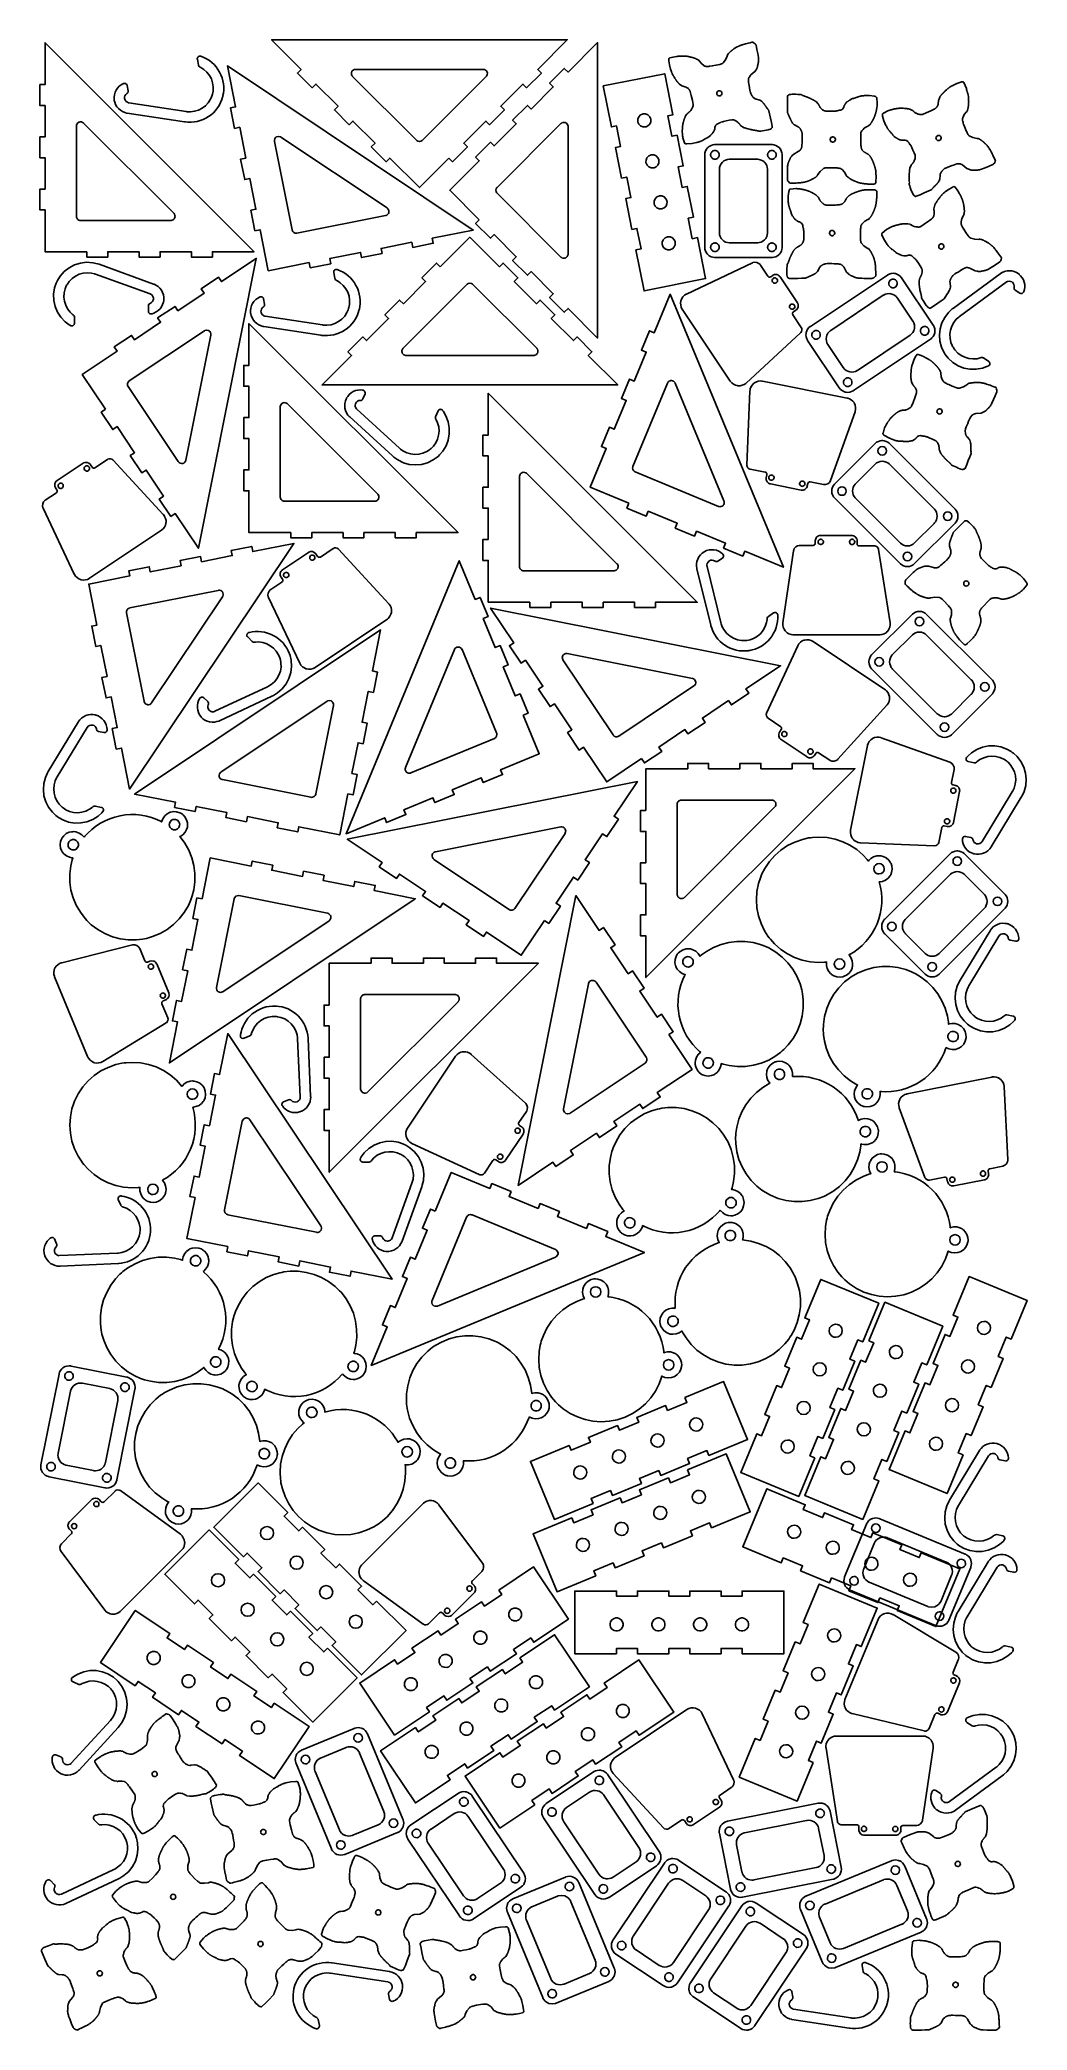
# Model space of a CAD drawing. Extents: x 0 to 47.2, y 0 to 95.3.
import ezdxf

# ---------------------------------------------------------------- set-up
doc = ezdxf.new("R2010")
doc.units = 0
doc.layers.get('0').update_dxf_attribs({"linetype": 'CONTINUOUS'})

msp = doc.modelspace()

# ---------------------------------------------------------------- linework, layer by layer
at = {"color": 0}
for points in [[(19.5654, 89.6071), (19.7421, 89.4303), (20.4493, 90.1374), (20.2725, 90.3142), (21.3331, 91.3747), (21.5099, 91.1981), (22.2171, 91.9051), (22.0403, 92.0819), (23.101, 93.1426), (23.2776, 92.9658), (23.9849, 93.6729), (23.8081, 93.8497), (25.2222, 95.2639), (11.0801, 95.2639), (12.4943, 93.8497), (12.3175, 93.6729), (13.0246, 92.9658), (13.2014, 93.1426), (14.2621, 92.0819), (14.0853, 91.9051), (14.7924, 91.1981), (14.9692, 91.3747), (16.0299, 90.3142), (15.8531, 90.1374), (16.5601, 89.4303), (16.7369, 89.6071), (18.1511, 88.1928), (19.5654, 89.6071)], [(2.25, 85.1199), (2.25, 84.8699), (3.25, 84.8699), (3.25, 85.1199), (4.75, 85.1199), (4.75, 84.8699), (5.75, 84.8699), (5.75, 85.1199), (7.25, 85.1199), (7.25, 84.8699), (8.25, 84.8699), (8.25, 85.1199), (10.25, 85.1199), (0.25, 95.1199), (0.25, 93.1199), (0, 93.1199), (0, 92.1199), (0.25, 92.1199), (0.25, 90.6199), (0, 90.6199), (0, 89.6199), (0.25, 89.6199), (0.25, 88.1199), (0, 88.1199), (0, 87.1199), (0.25, 87.1199), (0.25, 85.1199), (2.25, 85.1199)], [(7.69612, 94.4799), (7.68554, 94.4836), (7.63146, 94.4843), (7.58176, 94.4631), (7.57335, 94.4557), (7.56717, 94.4504), (7.5516, 94.431), (7.53728, 94.4019), (7.53088, 94.3701), (7.53142, 94.3453), (7.53304, 94.3374), (7.59147, 94.0435), (7.59338, 94.0338), (7.61518, 93.9914), (7.65082, 93.9596), (7.65967, 93.9553), (7.70562, 93.9331), (7.8355, 93.8496), (7.98579, 93.7172), (8.10856, 93.5626), (8.20193, 93.3901), (8.26406, 93.204), (8.29303, 93.0087), (8.28694, 92.8086), (8.25911, 92.6568), (8.24393, 92.6079), (8.22874, 92.5592), (8.16536, 92.4185), (8.05675, 92.2503), (7.92199, 92.106), (7.76519, 91.9881), (7.59039, 91.899), (7.40153, 91.8415), (7.20269, 91.8179), (7.04839, 91.8229), (6.99794, 91.8307), (4.25672, 92.2496), (4.23856, 92.2524), (4.18587, 92.2719), (4.12642, 92.3137), (4.08208, 92.3713), (4.06011, 92.4229), (4.05658, 92.441), (4.053, 92.4589), (4.05339, 92.5151), (4.07238, 92.5853), (4.11128, 92.6465), (4.15246, 92.6849), (4.16813, 92.6943), (4.17622, 92.6993), (4.19754, 92.7192), (4.21772, 92.7508), (4.22754, 92.7872), (4.22781, 92.8164), (4.22597, 92.8257), (4.1754, 93.0799), (4.17356, 93.089), (4.15306, 93.1301), (4.11963, 93.1615), (4.11133, 93.166), (4.10297, 93.1703), (4.05817, 93.1803), (4.01269, 93.1742), (4.00407, 93.1706), (3.97592, 93.1586), (3.89551, 93.1136), (3.79969, 93.0413), (3.71778, 92.9554), (3.65093, 92.8582), (3.60032, 92.7515), (3.56711, 92.6376), (3.55246, 92.5183), (3.55387, 92.4262), (3.55767, 92.396), (3.56142, 92.3657), (3.58279, 92.2761), (3.62636, 92.1642), (3.68664, 92.0619), (3.76193, 91.971), (3.85069, 91.8933), (3.95128, 91.8303), (4.06196, 91.7838), (4.15099, 91.7599), (4.18121, 91.7553), (6.92199, 91.3365), (6.9605, 91.3306), (7.07736, 91.3201), (7.23101, 91.3185), (7.38217, 91.3311), (7.52994, 91.3576), (7.67356, 91.3974), (7.81218, 91.4497), (7.94504, 91.5143), (8.07135, 91.5906), (8.19021, 91.6778), (8.30094, 91.7757), (8.40261, 91.8835), (8.49447, 92.0008), (8.57574, 92.1271), (8.64556, 92.2617), (8.70318, 92.4042), (8.73839, 92.5161), (8.74772, 92.5539), (8.757, 92.5918), (8.77778, 92.7074), (8.79297, 92.8603), (8.79362, 93.0119), (8.78033, 93.1614), (8.75342, 93.3081), (8.71343, 93.4507), (8.66081, 93.5888), (8.59608, 93.7213), (8.51958, 93.8474), (8.43192, 93.9662), (8.3335, 94.0771), (8.22472, 94.1789), (8.10618, 94.271), (7.97825, 94.3525), (7.84136, 94.4224), (7.73301, 94.4674), (7.69612, 94.4799)], [(21.0172, 86.6481), (20.8406, 86.4713), (21.5476, 85.7642), (21.7244, 85.941), (22.785, 84.8803), (22.6083, 84.7035), (23.3154, 83.9964), (23.4921, 84.1732), (24.5528, 83.1125), (24.376, 82.9357), (25.0831, 82.2286), (25.2599, 82.4054), (26.6742, 80.9911), (26.6742, 95.1333), (25.2599, 93.719), (25.0831, 93.8958), (24.376, 93.1887), (24.5528, 93.0119), (23.4921, 91.9514), (23.3154, 92.1281), (22.6083, 91.421), (22.785, 91.2443), (21.7244, 90.1835), (21.5476, 90.3604), (20.8406, 89.6532), (21.0172, 89.4764), (19.6031, 88.0622), (21.0172, 86.6481)], [(31.2435, 92.1633), (31.2061, 92.3515), (31.1542, 92.5935), (31.1372, 92.6594), (31.1203, 92.7253), (31.101, 92.7831), (31.0936, 92.8008), (31.0862, 92.8185), (31.0796, 92.8326), (31.0729, 92.8467), (31.0611, 92.8674), (31.0508, 92.8807), (31.039, 92.9015), (31.034, 92.9074), (31.0242, 92.9178), (31.0149, 92.9264), (30.9249, 92.9865), (30.9133, 92.9918), (30.9007, 92.9971), (30.8882, 93.0022), (30.8747, 93.0072), (30.8675, 93.0097), (30.8431, 93.0164), (30.8349, 93.0186), (30.8186, 93.0231), (30.8112, 93.0254), (30.7979, 93.0304), (30.7846, 93.0354), (30.7772, 93.0379), (30.761, 93.0424), (30.7536, 93.0447), (30.7403, 93.0497), (30.715, 93.0601), (30.7035, 93.0656), (30.596, 93.1368), (30.5819, 93.149), (30.5678, 93.1624), (30.5583, 93.1713), (30.5488, 93.181), (30.5392, 93.1906), (30.5293, 93.201), (30.5243, 93.2068), (30.5192, 93.2135), (30.5089, 93.2268), (30.5036, 93.2335), (30.4986, 93.2393), (30.4889, 93.2497), (30.4792, 93.2603), (30.474, 93.2661), (30.4689, 93.2728), (30.4637, 93.2794), (30.4519, 93.3001), (30.4468, 93.3068), (30.4415, 93.3135), (30.4313, 93.3268), (30.4194, 93.3475), (30.4142, 93.3542), (30.409, 93.3608), (30.3972, 93.3817), (30.3921, 93.3883), (30.3869, 93.3949), (30.3751, 93.4157), (30.3699, 93.4224), (30.3647, 93.429), (30.3411, 93.4704), (30.3353, 93.4808), (30.3293, 93.4911), (30.3235, 93.5015), (30.3175, 93.5119), (30.3122, 93.5186), (30.3071, 93.5253), (30.3006, 93.5393), (30.2939, 93.5533), (30.2761, 93.5844), (30.2703, 93.5949), (30.2465, 93.6363), (30.2399, 93.6503), (30.2333, 93.6644), (30.2267, 93.6785), (30.22, 93.6925), (30.2126, 93.7103), (30.2053, 93.7281), (30.1875, 93.7785), (30.1625, 93.8658), (30.1197, 94.0611), (30.0844, 94.2579), (30.0815, 94.2921), (30.0786, 94.3261), (30.0801, 94.3379), (30.0817, 94.3497), (30.0842, 94.3562), (30.1033, 94.3849), (30.1082, 94.3896), (30.1224, 94.3964), (30.1364, 94.4029), (30.2874, 94.4368), (30.4399, 94.4633), (30.485, 94.4685), (30.5301, 94.4736), (30.5642, 94.4765), (30.5982, 94.4794), (30.6285, 94.4817), (30.6589, 94.4839), (30.6856, 94.4853), (30.7121, 94.4867), (30.7314, 94.4867), (30.7506, 94.4867), (30.789, 94.4867), (30.8083, 94.4867), (30.8276, 94.4867), (30.8586, 94.4851), (30.8706, 94.4836), (30.8824, 94.4821), (30.8942, 94.4806), (30.906, 94.4792), (30.9178, 94.4776), (30.9297, 94.4761), (30.9415, 94.4746), (30.9533, 94.4732), (30.9696, 94.4688), (30.9814, 94.4672), (30.9933, 94.4657), (31.0096, 94.4613), (31.0214, 94.4597), (31.0332, 94.4583), (31.0414, 94.4561), (31.0494, 94.4539), (31.0614, 94.4524), (31.0732, 94.4508), (31.0814, 94.4486), (31.1221, 94.4375), (31.1339, 94.436), (31.1457, 94.4344), (31.2026, 94.4189), (31.2108, 94.4167), (31.2271, 94.4122), (31.2344, 94.4097), (31.2478, 94.4047), (31.2611, 94.3997), (31.2685, 94.3974), (31.2929, 94.3907), (31.301, 94.3883), (31.3083, 94.386), (31.3217, 94.381), (31.3343, 94.3758), (31.3468, 94.3706), (31.3603, 94.3656), (31.3675, 94.3632), (31.3743, 94.3607), (31.3928, 94.3528), (31.4094, 94.3446), (31.4578, 94.3157), (31.5068, 94.2869), (31.5185, 94.2817), (31.535, 94.2521), (31.6426, 94.1236), (31.7782, 94.025), (31.8089, 94.0104), (31.8343, 93.9983), (31.8408, 93.9957), (31.8489, 93.9935), (31.8569, 93.9913), (31.8689, 93.9897), (31.8807, 93.9883), (31.8963, 93.9875), (31.9118, 93.9868), (31.9347, 93.9875), (31.9576, 93.9882), (31.9954, 93.9918), (32.0331, 93.9956), (32.1531, 94.0117), (32.3351, 94.044), (32.5157, 94.0837), (32.5556, 94.0956), (32.5956, 94.1074), (32.6133, 94.1147), (32.6311, 94.1221), (32.6518, 94.1339), (32.68, 94.1604), (32.7958, 94.3122), (32.8758, 94.4857), (32.8861, 94.5229), (32.8906, 94.5392), (32.8931, 94.5456), (32.9346, 94.6094), (32.9468, 94.6235), (32.961, 94.6378), (32.9661, 94.6426), (32.9719, 94.6478), (32.9824, 94.6575), (32.9921, 94.6671), (33.0017, 94.6767), (33.0121, 94.6865), (33.0179, 94.6915), (33.0246, 94.6967), (33.0313, 94.7018), (33.0371, 94.7068), (33.0476, 94.7165), (33.0581, 94.7264), (33.0639, 94.7314), (33.0706, 94.7365), (33.0772, 94.7418), (33.0839, 94.7469), (33.0906, 94.7521), (33.0972, 94.7572), (33.1106, 94.7676), (33.1172, 94.7728), (33.1239, 94.7779), (33.1304, 94.7831), (33.1372, 94.7883), (33.1506, 94.7986), (33.1572, 94.8039), (33.1639, 94.809), (33.1704, 94.8142), (33.1771, 94.8193), (33.1904, 94.8296), (33.1972, 94.8349), (33.2106, 94.8451), (33.2312, 94.8569), (33.2379, 94.8621), (33.2446, 94.8674), (33.2756, 94.8851), (33.286, 94.891), (33.3482, 94.9264), (33.3622, 94.9331), (33.3763, 94.9397), (33.3904, 94.9464), (33.4044, 94.9531), (33.4185, 94.9596), (33.4325, 94.9662), (33.4504, 94.9737), (33.4681, 94.9811), (33.4896, 94.9892), (33.5111, 94.9972), (33.5687, 95.0165), (33.605, 95.0275), (33.6414, 95.0386), (33.6924, 95.0526), (33.7435, 95.0667), (33.8167, 95.085), (33.89, 95.1035), (33.9707, 95.1233), (34.0514, 95.1432), (34.0749, 95.1518), (34.1099, 95.1493), (34.1217, 95.1381), (34.1667, 95.1047), (34.2122, 95.0696), (34.2171, 95.0646), (34.2274, 95.0512), (34.2325, 95.0446), (34.2376, 95.0379), (34.245, 95.0201), (34.2525, 95.0025), (34.2951, 94.8071), (34.3304, 94.6101), (34.346, 94.5132), (34.3614, 94.4163), (34.3717, 94.326), (34.3724, 94.3031), (34.3731, 94.2801), (34.3722, 94.2646), (34.3715, 94.249), (34.3708, 94.2335), (34.37, 94.2181), (34.3686, 94.2061), (34.3671, 94.1943), (34.3582, 94.1618), (34.3567, 94.15), (34.3551, 94.1381), (34.3507, 94.1218), (34.3485, 94.1137), (34.3462, 94.1056), (34.344, 94.0975), (34.3374, 94.0731), (34.3358, 94.0611), (34.3343, 94.0493), (34.3254, 94.0168), (34.3239, 93.9857), (34.315, 93.9532), (34.3126, 93.9458), (34.3075, 93.9325), (34.3022, 93.9207), (34.2912, 93.8985), (34.2801, 93.8771), (34.2661, 93.8511), (34.2519, 93.8254), (34.1976, 93.7451), (34.0075, 93.5843), (34.0008, 93.5792), (33.9942, 93.5739), (33.9875, 93.5688), (33.9817, 93.5637), (33.9712, 93.554), (33.9625, 93.5446), (33.9321, 93.4997), (33.9239, 93.4829), (33.9158, 93.4653), (33.9104, 93.4533), (33.9053, 93.4408), (33.9, 93.4283), (33.8951, 93.4149), (33.8926, 93.4075), (33.8911, 93.3957), (33.8897, 93.3839), (33.8874, 93.3757), (33.8851, 93.3675), (33.886, 93.3447), (33.8867, 93.3217), (33.8925, 93.2729), (33.8983, 93.224), (33.9087, 93.1531), (33.9189, 93.0819), (33.9374, 92.9703), (33.9557, 92.8585), (33.9579, 92.8282), (33.9675, 92.7993), (33.9815, 92.7482), (33.9956, 92.6971), (34.0029, 92.6793), (34.0103, 92.6615), (34.0457, 92.5994), (34.0561, 92.5861), (34.0612, 92.5793), (34.0664, 92.5728), (34.0715, 92.5661), (34.0768, 92.5594), (34.0871, 92.5461), (34.0922, 92.5394), (34.0975, 92.5328), (34.1025, 92.5269), (34.1122, 92.5164), (34.1217, 92.5075), (34.136, 92.4943), (34.1499, 92.4819), (34.2131, 92.4403), (34.2246, 92.435), (34.2381, 92.4299), (34.2453, 92.4275), (34.2779, 92.4186), (34.4332, 92.3725), (34.4406, 92.3701), (34.4539, 92.3651), (34.4656, 92.3597), (34.5199, 92.3235), (34.5293, 92.3147), (34.5389, 92.3051), (34.5486, 92.2956), (34.5582, 92.2858), (34.5678, 92.2763), (34.5775, 92.2658), (34.5825, 92.2599), (34.5878, 92.2532), (34.5929, 92.2467), (34.5981, 92.24), (34.6032, 92.2333), (34.6136, 92.22), (34.6188, 92.2133), (34.6239, 92.2067), (34.629, 92.2), (34.6343, 92.1933), (34.6446, 92.18), (34.6499, 92.1733), (34.655, 92.1667), (34.6601, 92.16), (34.6704, 92.1467), (34.6757, 92.14), (34.686, 92.1267), (34.6978, 92.106), (34.7029, 92.0992), (34.7082, 92.0926), (34.7185, 92.0793), (34.7238, 92.0726), (34.7289, 92.066), (34.7407, 92.0451), (34.7458, 92.0385), (34.751, 92.0318), (34.7562, 92.0253), (34.7614, 92.0186), (34.7665, 92.0119), (34.7717, 92.0053), (34.7835, 91.9844), (34.7939, 91.9711), (34.799, 91.9644), (34.8042, 91.9578), (34.8093, 91.9511), (34.8146, 91.9444), (34.8264, 91.9237), (34.8367, 91.9104), (34.8419, 91.9037), (34.8471, 91.8971), (34.8522, 91.8904), (34.8574, 91.8837), (34.8633, 91.8735), (34.8692, 91.8631), (34.9458, 91.5167), (34.99, 91.3139), (35.0268, 91.1096), (35.0268, 91.0712), (35.0242, 91.0646), (35.0036, 91.0435), (34.9911, 91.0372), (34.9861, 91.0324), (34.9726, 91.0143), (34.9518, 90.9947), (34.9393, 90.9883), (34.8846, 90.9736), (34.8299, 90.9589), (34.7417, 90.9375), (34.6522, 90.9236), (34.5664, 90.9104), (34.4804, 90.8971), (34.4428, 90.8935), (34.405, 90.8899), (34.391, 90.8908), (34.3651, 90.8972), (34.3465, 90.9051), (34.3399, 90.9076), (34.3236, 90.9121), (34.3118, 90.9136), (34.3, 90.915), (34.2918, 90.9174), (34.2837, 90.9196), (34.2718, 90.921), (34.26, 90.9225), (34.2438, 90.9269), (34.2319, 90.9285), (34.22, 90.93), (34.2082, 90.9314), (34.1964, 90.9329), (34.1846, 90.9344), (34.1728, 90.936), (34.1608, 90.9374), (34.149, 90.9389), (34.1328, 90.9433), (34.121, 90.9449), (34.1092, 90.9464), (34.0972, 90.9478), (34.0854, 90.9493), (34.0692, 90.9537), (34.0574, 90.9553), (34.0454, 90.9568), (34.0129, 90.9657), (34.0011, 90.9672), (33.9893, 90.9686), (33.9811, 90.971), (33.8672, 91.0021), (33.859, 91.0043), (33.8021, 91.0199), (33.794, 91.0221), (33.7614, 91.031), (33.7542, 91.0335), (33.7274, 91.0435), (33.7126, 91.0483), (33.6993, 91.0533), (33.6868, 91.0585), (33.649, 91.0742), (33.6374, 91.0794), (33.5297, 91.1514), (33.5203, 91.16), (33.5107, 91.1697), (33.5011, 91.1793), (33.4914, 91.1897), (33.4864, 91.1956), (33.476, 91.2089), (33.4708, 91.2156), (33.4606, 91.2289), (33.4553, 91.2356), (33.445, 91.2489), (33.44, 91.2547), (33.4301, 91.2651), (33.4204, 91.2757), (33.4154, 91.2815), (33.4104, 91.2874), (33.4006, 91.2978), (33.3908, 91.3083), (33.3858, 91.314), (33.381, 91.3193), (33.3667, 91.3333), (33.3526, 91.3457), (33.2806, 91.3932), (33.269, 91.3986), (33.2557, 91.4036), (33.2483, 91.406), (33.2239, 91.4126), (33.2158, 91.415), (33.1669, 91.4283), (33.1551, 91.4297), (33.1433, 91.4312), (33.124, 91.4312), (33.1049, 91.4312), (33.0929, 91.4328), (32.9628, 91.4107), (32.8251, 91.3872), (32.6889, 91.3562), (32.6563, 91.346), (32.6237, 91.3356), (32.5735, 91.3179), (32.5593, 91.3113), (32.5453, 91.3046), (32.5313, 91.2979), (32.5171, 91.2914), (32.5031, 91.2847), (32.489, 91.2781), (32.475, 91.2714), (32.4608, 91.2647), (32.4321, 91.2551), (32.4161, 91.2499), (32.3715, 91.2242), (32.3242, 91.1774), (32.2926, 91.1187), (32.2807, 91.0688), (32.2801, 91.0518), (32.2801, 91.0326), (32.2786, 91.0208), (32.2771, 91.0089), (32.2638, 90.9601), (32.2615, 90.9519), (32.2593, 90.9439), (32.2569, 90.9365), (32.2519, 90.9231), (32.2465, 90.9112), (32.2356, 90.8892), (32.2244, 90.8679), (32.1826, 90.8056), (32.1704, 90.7915), (32.1571, 90.7774), (32.1481, 90.7679), (32.1385, 90.7582), (32.1289, 90.7486), (32.1185, 90.7389), (32.1126, 90.7339), (32.1074, 90.7289), (32.0933, 90.7146), (32.081, 90.7007), (32.0708, 90.6892), (32.0144, 90.6376), (31.9514, 90.5947), (31.9378, 90.5875), (31.92, 90.5801), (31.906, 90.5735), (31.8919, 90.5668), (31.8778, 90.5603), (31.8637, 90.5536), (31.8535, 90.5476), (31.7808, 90.5063), (31.7675, 90.496), (31.6639, 90.4368), (31.6535, 90.431), (31.6431, 90.4251), (31.629, 90.4185), (31.615, 90.4118), (31.601, 90.4051), (31.5868, 90.3985), (31.5618, 90.3896), (31.5365, 90.3807), (31.5003, 90.3697), (31.464, 90.3586), (31.4185, 90.3447), (31.1853, 90.2978), (30.9482, 90.2813), (30.9006, 90.2825), (30.8943, 90.2828), (30.8758, 90.2872), (30.8542, 90.2989), (30.8372, 90.3165), (30.8281, 90.3332), (30.8263, 90.3392), (30.7525, 90.5806), (30.7465, 90.6199), (30.7465, 90.6199), (30.7406, 90.6686), (30.7347, 90.7175), (30.7318, 90.7515), (30.7289, 90.7856), (30.726, 90.8389), (30.726, 90.8582), (30.726, 90.8774), (30.726, 90.8965), (30.7261, 90.9158), (30.7261, 90.9543), (30.7268, 90.9699), (30.7276, 90.9854), (30.7292, 91.0164), (30.7299, 91.0319), (30.7307, 91.0475), (30.7321, 91.0593), (30.7336, 91.0712), (30.7351, 91.1022), (30.7367, 91.114), (30.7381, 91.126), (30.7396, 91.1378), (30.7411, 91.1496), (30.7425, 91.1615), (30.744, 91.1733), (30.7485, 91.1896), (30.75, 91.2014), (30.7515, 91.2133), (30.7529, 91.2251), (30.7544, 91.2369), (30.7633, 91.2694), (30.7649, 91.2813), (30.7664, 91.2932), (30.7731, 91.3175), (30.7753, 91.3257), (30.8021, 91.4233), (30.8044, 91.4307), (30.8094, 91.444), (30.8144, 91.4574), (30.8193, 91.4721), (30.8243, 91.4854), (30.8293, 91.4989), (30.8318, 91.5063), (30.8342, 91.5135), (30.8392, 91.5269), (30.8443, 91.5394), (30.8496, 91.5521), (30.8547, 91.5646), (30.8599, 91.5772), (30.8653, 91.589), (30.8733, 91.6068), (30.8815, 91.6235), (30.9417, 91.7126), (30.9504, 91.7221), (30.9608, 91.7319), (30.9667, 91.7368), (30.9733, 91.7421), (30.9867, 91.7524), (30.9933, 91.7576), (31, 91.7628), (31.0067, 91.7679), (31.0133, 91.7731), (31.0267, 91.7835), (31.0333, 91.7886), (31.04, 91.7937), (31.0467, 91.7989), (31.0533, 91.8042), (31.06, 91.8093), (31.0658, 91.8143), (31.0763, 91.8242), (31.0867, 91.8339), (31.0925, 91.8389), (31.0976, 91.8438), (31.1147, 91.8625), (31.1301, 91.881), (31.1718, 91.9433), (31.1829, 91.9646), (31.194, 91.9861), (31.2022, 92.0031), (31.2063, 92.0115), (31.2121, 92.0199), (31.2331, 92.0657), (31.2428, 92.1151), (31.2429, 92.1253), (31.2435, 92.1635), (31.2435, 92.1633)], [(12.884, 84.6001), (12.9327, 84.3549), (13.9135, 84.55), (13.8648, 84.7951), (15.336, 85.0878), (15.3847, 84.8426), (16.3654, 85.0378), (16.3167, 85.2829), (17.7879, 85.5756), (17.8367, 85.3304), (18.8175, 85.5254), (18.7686, 85.7707), (20.7303, 86.1608), (8.97146, 94.0178), (9.36165, 92.0562), (9.11649, 92.0075), (9.31153, 91.0267), (9.55675, 91.0754), (9.84939, 89.6043), (9.60417, 89.5556), (9.79926, 88.5747), (10.0445, 88.6235), (10.3371, 87.1522), (10.0919, 87.1035), (10.287, 86.1228), (10.5322, 86.1715), (10.9224, 84.21), (12.884, 84.6001)], [(14.9571, 93.5082), (14.9467, 93.5186), (14.9218, 93.556), (14.9022, 93.6107), (14.8993, 93.6687), (14.9081, 93.7128), (14.9138, 93.7263), (14.9193, 93.7399), (14.9442, 93.7771), (14.9874, 93.816), (15.0399, 93.841), (15.0838, 93.8497), (15.0985, 93.8497), (21.2039, 93.8497), (21.2185, 93.8497), (21.2625, 93.841), (21.315, 93.816), (21.3581, 93.7771), (21.3829, 93.7399), (21.3886, 93.7263), (21.3942, 93.7128), (21.4029, 93.6687), (21.4, 93.6107), (21.3804, 93.556), (21.3557, 93.5186), (21.3453, 93.5082), (18.2926, 90.4556), (18.2787, 90.4418), (18.2264, 90.4117), (18.1511, 90.3969), (18.0758, 90.4117), (18.0235, 90.4418), (18.0097, 90.4556), (14.9571, 93.5082)], [(31.4492, 85.7958), (31.204, 85.7471), (31.0089, 86.7279), (31.2542, 86.7767), (30.9615, 88.2478), (30.7163, 88.199), (30.5211, 89.1799), (30.7664, 89.2286), (30.4738, 90.6997), (30.2285, 90.651), (30.0335, 91.6318), (30.2786, 91.6806), (29.8885, 93.6421), (26.9461, 93.0568), (27.3362, 91.0953), (27.5815, 91.144), (27.7765, 90.1633), (27.5314, 90.1146), (27.824, 88.6433), (28.0692, 88.6921), (28.2643, 87.7113), (28.0192, 87.6625), (28.3118, 86.1914), (28.5569, 86.2401), (28.7519, 85.2593), (28.5068, 85.2106), (28.8971, 83.249), (31.8393, 83.8343), (31.4492, 85.7958)], [(32.5249, 92.5772), (32.5129, 92.5749), (32.4753, 92.5774), (32.4311, 92.5958), (32.3971, 92.6296), (32.3803, 92.6635), (32.3779, 92.6754), (32.3756, 92.6874), (32.3781, 92.725), (32.3965, 92.7693), (32.4303, 92.8033), (32.4642, 92.82), (32.4761, 92.8224), (32.4881, 92.8247), (32.5257, 92.8222), (32.57, 92.8038), (32.6039, 92.77), (32.6207, 92.7361), (32.6231, 92.7242), (32.6254, 92.7124), (32.6229, 92.6746), (32.6044, 92.6304), (32.5707, 92.5964), (32.5368, 92.5796), (32.5249, 92.5772)], [(39.2569, 90.7742), (39.2569, 90.5824), (39.2607, 90.3349), (39.2644, 90.2668), (39.2682, 90.199), (39.2721, 90.1687), (39.2758, 90.1386), (39.2796, 90.1197), (39.2833, 90.101), (39.2871, 90.0858), (39.2908, 90.0707), (39.2946, 90.0594), (39.2983, 90.0481), (39.3022, 90.0406), (39.306, 90.0331), (39.3097, 90.0217), (39.3135, 90.0104), (39.3172, 90.0036), (39.3249, 89.9915), (39.3324, 89.9811), (39.4089, 89.9047), (39.4192, 89.8971), (39.4304, 89.8896), (39.4418, 89.8821), (39.4539, 89.8744), (39.4607, 89.8708), (39.4757, 89.8632), (39.4833, 89.8594), (39.4908, 89.8557), (39.4983, 89.8519), (39.506, 89.8481), (39.5126, 89.8443), (39.5369, 89.8293), (39.5436, 89.8254), (39.5512, 89.8217), (39.5588, 89.8179), (39.5654, 89.8142), (39.5776, 89.8065), (39.6003, 89.7915), (39.6106, 89.784), (39.7021, 89.6931), (39.7135, 89.6783), (39.7247, 89.6625), (39.7324, 89.6519), (39.7399, 89.6406), (39.7474, 89.6293), (39.755, 89.6171), (39.7587, 89.6104), (39.7625, 89.6029), (39.7662, 89.5953), (39.7737, 89.5803), (39.7775, 89.5735), (39.7926, 89.5492), (39.7964, 89.5425), (39.8001, 89.535), (39.804, 89.5274), (39.8078, 89.5161), (39.8115, 89.5047), (39.8153, 89.4972), (39.819, 89.4897), (39.8229, 89.4821), (39.8267, 89.4746), (39.8304, 89.4633), (39.8342, 89.4519), (39.8379, 89.4444), (39.8417, 89.4368), (39.8456, 89.4256), (39.8492, 89.4142), (39.8531, 89.4067), (39.8568, 89.3992), (39.8606, 89.3878), (39.8643, 89.3765), (39.8681, 89.369), (39.8719, 89.3614), (39.8757, 89.3501), (39.8794, 89.3388), (39.8832, 89.3275), (39.8869, 89.3161), (39.8907, 89.3049), (39.8946, 89.2935), (39.8983, 89.2822), (39.9021, 89.2708), (39.9058, 89.2633), (39.9096, 89.2557), (39.9135, 89.2407), (39.9172, 89.2256), (39.921, 89.2143), (39.9247, 89.2029), (39.9285, 89.1917), (39.9322, 89.1803), (39.936, 89.169), (39.9397, 89.1576), (39.9436, 89.1464), (39.9474, 89.135), (39.9549, 89.1049), (39.9586, 89.0897), (39.9625, 89.0747), (39.9663, 89.0558), (39.97, 89.0369), (39.9738, 89.0106), (39.9775, 88.9842), (39.9812, 88.9389), (39.9851, 88.8936), (39.9889, 88.6936), (39.9851, 88.4936), (39.9812, 88.4597), (39.9775, 88.4257), (39.9738, 88.4144), (39.97, 88.4031), (39.9663, 88.3972), (39.9418, 88.3729), (39.936, 88.3692), (39.921, 88.3653), (39.9058, 88.3617), (39.7511, 88.3578), (39.5965, 88.3617), (39.5512, 88.3653), (39.506, 88.3692), (39.4719, 88.3729), (39.4381, 88.3767), (39.4078, 88.3804), (39.3776, 88.3842), (39.3513, 88.3881), (39.3249, 88.3918), (39.306, 88.3956), (39.2871, 88.3993), (39.2682, 88.4031), (39.2493, 88.4068), (39.2306, 88.4107), (39.2117, 88.4144), (39.1965, 88.4182), (39.1815, 88.4219), (39.1701, 88.4257), (39.1587, 88.4296), (39.1475, 88.4333), (39.1361, 88.4371), (39.1249, 88.4408), (39.1136, 88.4446), (39.1022, 88.4483), (39.091, 88.4521), (39.0833, 88.4558), (39.0758, 88.4597), (39.0644, 88.4635), (39.0532, 88.4672), (39.0457, 88.471), (39.0381, 88.4747), (39.0268, 88.4786), (39.0154, 88.4824), (39.0079, 88.4861), (39.0004, 88.4899), (38.989, 88.4936), (38.9776, 88.4974), (38.9626, 88.505), (38.9551, 88.5087), (38.9475, 88.5125), (38.94, 88.5162), (38.9325, 88.5201), (38.9211, 88.5238), (38.9099, 88.5276), (38.9022, 88.5314), (38.8947, 88.5351), (38.8872, 88.5389), (38.8796, 88.5426), (38.8721, 88.5464), (38.8569, 88.554), (38.8494, 88.5578), (38.8419, 88.5615), (38.8343, 88.5653), (38.8276, 88.5692), (38.8033, 88.5842), (38.7967, 88.5879), (38.7815, 88.5956), (38.774, 88.5993), (38.7664, 88.6031), (38.7597, 88.6068), (38.7475, 88.6143), (38.7363, 88.6219), (38.725, 88.6294), (38.7128, 88.6369), (38.7061, 88.6408), (38.7, 88.6446), (38.6835, 88.6558), (38.6686, 88.6672), (38.6268, 88.7049), (38.5844, 88.7426), (38.574, 88.7503), (38.5635, 88.7825), (38.4831, 88.9296), (38.3693, 89.0526), (38.3421, 89.0729), (38.3194, 89.0897), (38.3138, 89.0935), (38.3061, 89.0974), (38.2986, 89.1011), (38.2872, 89.1049), (38.276, 89.1086), (38.2608, 89.1124), (38.2458, 89.1161), (38.2232, 89.12), (38.2006, 89.1238), (38.1628, 89.1275), (38.125, 89.1313), (38.0647, 89.135), (38.0043, 89.1388), (37.8194, 89.1426), (37.6346, 89.1388), (37.5931, 89.135), (37.5515, 89.1313), (37.5328, 89.1275), (37.5139, 89.1238), (37.5025, 89.12), (37.4913, 89.1161), (37.4585, 89.0957), (37.3153, 88.9694), (37.2029, 88.8149), (37.1856, 88.7804), (37.1818, 88.7728), (37.1781, 88.7653), (37.1743, 88.7596), (37.1211, 88.7049), (37.1064, 88.6936), (37.0897, 88.6824), (37.0838, 88.6785), (37.0771, 88.6747), (37.0649, 88.6672), (37.0536, 88.6597), (37.0422, 88.6521), (37.0301, 88.6446), (37.0233, 88.6408), (37.0158, 88.6369), (37.0083, 88.6332), (37.0015, 88.6294), (36.9772, 88.6143), (36.9706, 88.6106), (36.9631, 88.6068), (36.9554, 88.6031), (36.9479, 88.5993), (36.9404, 88.5956), (36.9253, 88.5879), (36.9178, 88.5842), (36.9103, 88.5804), (36.9026, 88.5767), (36.8951, 88.5729), (36.8875, 88.5692), (36.88, 88.5653), (36.8725, 88.5615), (36.8649, 88.5578), (36.8574, 88.554), (36.8422, 88.5464), (36.8347, 88.5426), (36.8272, 88.5389), (36.8197, 88.5351), (36.8121, 88.5314), (36.8046, 88.5276), (36.7932, 88.5238), (36.7819, 88.5201), (36.7743, 88.5162), (36.7668, 88.5125), (36.7554, 88.5087), (36.7442, 88.505), (36.7329, 88.5012), (36.7215, 88.4974), (36.7103, 88.4936), (36.6989, 88.4899), (36.6876, 88.4861), (36.6762, 88.4824), (36.665, 88.4786), (36.6536, 88.4747), (36.6386, 88.471), (36.6235, 88.4672), (36.6083, 88.4635), (36.5782, 88.4558), (36.5631, 88.4521), (36.5442, 88.4483), (36.5253, 88.4446), (36.5028, 88.4408), (36.4801, 88.4371), (36.4499, 88.4333), (36.4197, 88.4296), (36.3819, 88.4257), (36.3443, 88.4219), (36.2914, 88.4182), (36.2386, 88.4144), (36.1632, 88.4107), (36.0878, 88.4068), (36.0047, 88.4031), (35.9217, 88.3993), (35.8971, 88.3956), (35.8631, 88.4049), (35.8537, 88.4182), (35.8161, 88.4597), (35.7783, 88.5029), (35.7746, 88.5087), (35.7708, 88.5162), (35.7671, 88.5238), (35.7632, 88.5314), (35.7594, 88.5389), (35.7519, 88.5767), (35.7482, 88.7767), (35.7519, 88.9765), (35.7594, 89.1728), (35.7632, 89.2181), (35.7671, 89.2633), (35.7708, 89.286), (35.7746, 89.3086), (35.7783, 89.3236), (35.7821, 89.3388), (35.7858, 89.3539), (35.7897, 89.369), (35.7935, 89.3803), (35.7972, 89.3917), (35.801, 89.3992), (35.8085, 89.4142), (35.8122, 89.4218), (35.8161, 89.4331), (35.8199, 89.4444), (35.8236, 89.4519), (35.8274, 89.4596), (35.8311, 89.4671), (35.8349, 89.4746), (35.8387, 89.4821), (35.8425, 89.4897), (35.85, 89.5047), (35.8537, 89.5161), (35.8576, 89.5274), (35.8614, 89.535), (35.8651, 89.5425), (35.8689, 89.5501), (35.8726, 89.5576), (35.8764, 89.5726), (35.8803, 89.5878), (35.8839, 89.5953), (35.8878, 89.6029), (35.8915, 89.6104), (35.8953, 89.6179), (35.899, 89.6247), (35.9067, 89.6368), (35.9142, 89.6474), (35.9293, 89.6669), (35.9443, 89.6858), (35.9632, 89.7085), (35.9821, 89.731), (36.051, 89.799), (36.2689, 89.9199), (36.2764, 89.9236), (36.2839, 89.9274), (36.2914, 89.9311), (36.2982, 89.9349), (36.3103, 89.9425), (36.3207, 89.95), (36.3594, 89.9879), (36.3707, 90.0028), (36.3819, 90.0186), (36.3896, 90.0292), (36.4046, 90.0518), (36.4122, 90.064), (36.416, 90.0707), (36.4197, 90.0821), (36.4235, 90.0933), (36.4272, 90.101), (36.4311, 90.1085), (36.4347, 90.1311), (36.4386, 90.1537), (36.4424, 90.2028), (36.4461, 90.2518), (36.4499, 90.3235), (36.4536, 90.3951), (36.4575, 90.5083), (36.4612, 90.6215), (36.465, 90.6518), (36.4612, 90.6819), (36.4575, 90.7347), (36.4536, 90.7875), (36.4499, 90.8064), (36.4461, 90.8253), (36.4424, 90.8365), (36.4386, 90.8479), (36.4347, 90.8592), (36.4311, 90.8706), (36.4272, 90.8819), (36.4235, 90.8932), (36.4197, 90.9007), (36.416, 90.9082), (36.4122, 90.9158), (36.4085, 90.9233), (36.4046, 90.931), (36.4008, 90.9385), (36.3933, 90.9536), (36.3896, 90.9611), (36.3857, 90.9686), (36.3819, 90.9754), (36.3744, 90.9875), (36.3669, 90.9982), (36.3556, 91.0139), (36.3443, 91.0287), (36.2904, 91.0818), (36.2801, 91.0893), (36.2679, 91.0969), (36.2613, 91.1007), (36.2538, 91.1044), (36.2461, 91.1082), (36.2386, 91.1121), (36.2311, 91.1158), (36.0878, 91.1913), (36.081, 91.195), (36.0689, 91.2026), (36.0585, 91.2101), (36.0122, 91.2564), (36.0047, 91.2667), (35.9972, 91.2781), (35.9821, 91.3007), (35.9744, 91.3119), (35.9669, 91.3242), (35.9632, 91.3308), (35.9594, 91.3383), (35.9557, 91.346), (35.9519, 91.3535), (35.9482, 91.361), (35.9443, 91.3686), (35.9406, 91.3761), (35.9331, 91.3912), (35.9293, 91.3988), (35.9254, 91.4063), (35.9217, 91.4139), (35.9179, 91.4214), (35.9142, 91.4289), (35.9104, 91.4365), (35.9067, 91.444), (35.9028, 91.4515), (35.899, 91.459), (35.8953, 91.4667), (35.8915, 91.4742), (35.8878, 91.4818), (35.8839, 91.4931), (35.8803, 91.5044), (35.8764, 91.5119), (35.8726, 91.5194), (35.8689, 91.5271), (35.8651, 91.5346), (35.8614, 91.5421), (35.8576, 91.5496), (35.8537, 91.561), (35.85, 91.5724), (35.8425, 91.5874), (35.8387, 91.595), (35.8349, 91.6025), (35.8311, 91.61), (35.8274, 91.6175), (35.8236, 91.6289), (35.8199, 91.6401), (35.8161, 91.6478), (35.8122, 91.6553), (35.8085, 91.6629), (35.8047, 91.6704), (35.801, 91.6779), (35.7972, 91.6856), (35.7935, 91.6968), (35.7897, 91.7081), (35.7858, 91.7157), (35.7821, 91.7232), (35.7783, 91.7307), (35.7746, 91.7383), (35.7708, 91.7458), (35.7671, 91.7535), (35.7632, 91.7647), (35.7594, 91.7761), (35.7557, 91.9533), (35.7519, 92.1307), (35.7482, 92.3382), (35.7519, 92.5457), (35.7557, 92.5646), (35.7594, 92.5835), (35.7632, 92.5893), (35.7875, 92.6061), (35.801, 92.6099), (35.8069, 92.6136), (35.8236, 92.6288), (35.8479, 92.6438), (35.8614, 92.6476), (35.9179, 92.6514), (35.9744, 92.6551), (36.065, 92.6589), (36.1556, 92.6551), (36.2424, 92.6514), (36.3292, 92.6476), (36.3669, 92.6438), (36.4046, 92.64), (36.4182, 92.6363), (36.4424, 92.625), (36.459, 92.6136), (36.465, 92.6099), (36.4725, 92.6061), (36.4801, 92.6024), (36.4914, 92.5985), (36.5028, 92.5947), (36.5103, 92.591), (36.5178, 92.5872), (36.5292, 92.5835), (36.5404, 92.5796), (36.5481, 92.5758), (36.5556, 92.5721), (36.5668, 92.5683), (36.5782, 92.5646), (36.5896, 92.5608), (36.6008, 92.5571), (36.6121, 92.5532), (36.6235, 92.5494), (36.6347, 92.5457), (36.6461, 92.5419), (36.6536, 92.5382), (36.6613, 92.5344), (36.6725, 92.5306), (36.6838, 92.5268), (36.6951, 92.5231), (36.7064, 92.5193), (36.714, 92.5156), (36.7215, 92.5118), (36.7329, 92.5079), (36.7442, 92.5042), (36.7518, 92.5004), (36.7593, 92.4967), (36.7668, 92.4929), (36.7743, 92.489), (36.7857, 92.4854), (36.7969, 92.4815), (36.8046, 92.4778), (36.8121, 92.474), (36.8197, 92.4703), (36.8347, 92.4626), (36.8422, 92.4589), (36.8499, 92.4551), (36.8574, 92.4514), (36.8649, 92.4476), (36.8725, 92.4439), (36.88, 92.44), (36.8875, 92.4363), (36.8951, 92.4325), (36.9026, 92.4288), (36.9103, 92.425), (36.9178, 92.4213), (36.9328, 92.4136), (36.9404, 92.4099), (36.9479, 92.4061), (36.9554, 92.4024), (36.9631, 92.3986), (36.9706, 92.3949), (36.9781, 92.391), (36.9857, 92.3872), (36.9932, 92.3835), (37.0007, 92.3797), (37.0083, 92.376), (37.015, 92.3721), (37.0271, 92.3646), (37.0393, 92.3571), (37.046, 92.3533), (37.0528, 92.3494), (37.0649, 92.3419), (37.0763, 92.3344), (37.0875, 92.3269), (37.0989, 92.3193), (37.1101, 92.3118), (37.1204, 92.3043), (37.2121, 92.2126), (37.2196, 92.2024), (37.2271, 92.191), (37.2346, 92.1797), (37.2422, 92.1676), (37.246, 92.1608), (37.2497, 92.1533), (37.2574, 92.1382), (37.2611, 92.1307), (37.2649, 92.1232), (37.2686, 92.1156), (37.2724, 92.1081), (37.2761, 92.1006), (37.28, 92.0938), (37.295, 92.0694), (37.2988, 92.0628), (37.3026, 92.0561), (37.3176, 92.0318), (37.3214, 92.025), (37.3251, 92.019), (37.3365, 92.0024), (37.3479, 91.9876), (37.4092, 91.9269), (37.4196, 91.9194), (37.4317, 91.9118), (37.4385, 91.9081), (37.446, 91.9043), (37.4535, 91.9006), (37.4611, 91.8968), (37.4686, 91.8931), (37.4761, 91.8892), (37.4836, 91.8854), (37.4913, 91.8817), (37.4987, 91.8779), (37.5139, 91.8703), (37.5251, 91.8665), (37.5365, 91.8628), (37.5553, 91.859), (37.5742, 91.8553), (37.5856, 91.8515), (37.7176, 91.8478), (37.8572, 91.844), (37.9968, 91.8478), (38.0307, 91.8515), (38.0647, 91.8553), (38.0911, 91.859), (38.1175, 91.8628), (38.1326, 91.8665), (38.1476, 91.8703), (38.1628, 91.8742), (38.1779, 91.8779), (38.1929, 91.8817), (38.2081, 91.8854), (38.2232, 91.8892), (38.2382, 91.8931), (38.2685, 91.8968), (38.2851, 91.8989), (38.3339, 91.9154), (38.3894, 91.9521), (38.4317, 92.0035), (38.4532, 92.0503), (38.4571, 92.0665), (38.4608, 92.0854), (38.4646, 92.0967), (38.4683, 92.1081), (38.4722, 92.1156), (38.476, 92.1232), (38.4797, 92.1307), (38.4835, 92.1382), (38.4911, 92.1533), (38.4949, 92.1608), (38.4986, 92.1685), (38.5024, 92.1751), (38.5099, 92.1872), (38.5174, 92.1979), (38.5325, 92.2175), (38.5476, 92.2361), (38.6007, 92.2892), (38.6156, 92.3004), (38.6312, 92.3118), (38.6419, 92.3193), (38.6533, 92.3269), (38.6646, 92.3344), (38.6767, 92.3419), (38.6835, 92.3457), (38.6894, 92.3494), (38.7061, 92.3608), (38.721, 92.3721), (38.7331, 92.3814), (38.7983, 92.421), (38.8688, 92.4507), (38.8835, 92.4551), (38.9022, 92.4589), (38.9174, 92.4626), (38.9475, 92.4703), (38.9626, 92.474), (38.974, 92.4778), (38.9853, 92.4815), (38.9965, 92.4854), (39.0079, 92.489), (39.0192, 92.4929), (39.0306, 92.4967), (39.0419, 92.5004), (39.0532, 92.5042), (39.0682, 92.5118), (39.0796, 92.5156), (39.091, 92.5193), (39.1022, 92.5231), (39.1136, 92.5268), (39.1249, 92.5306), (39.1361, 92.5344), (39.1475, 92.5382), (39.1587, 92.5419), (39.1701, 92.5457), (39.1815, 92.5494), (39.1928, 92.5532), (39.2042, 92.5571), (39.2192, 92.5608), (39.2343, 92.5646), (39.2493, 92.5683), (39.2644, 92.5721), (39.2908, 92.5758), (39.3172, 92.5796), (39.355, 92.5835), (39.3928, 92.5872), (39.4401, 92.5919), (39.6779, 92.5926), (39.9138, 92.5625), (39.9603, 92.5519), (39.9663, 92.5506), (39.9835, 92.5426), (40.0025, 92.5269), (40.0157, 92.5063), (40.0214, 92.4881), (40.0221, 92.4819), (40.0474, 92.2307), (40.0454, 92.191), (40.0456, 92.191), (40.0418, 92.1419), (40.0381, 92.0929), (40.0304, 92.025), (40.0267, 91.9986), (40.0229, 91.9722), (40.0192, 91.9533), (40.0154, 91.9346), (40.0117, 91.9157), (40.0078, 91.8968), (40.004, 91.8779), (40.0003, 91.859), (39.9965, 91.844), (39.9928, 91.8289), (39.9889, 91.8137), (39.9851, 91.7986), (39.9814, 91.7836), (39.9776, 91.7685), (39.9739, 91.7572), (39.9701, 91.7458), (39.9663, 91.7307), (39.9625, 91.7157), (39.9588, 91.7043), (39.955, 91.6931), (39.9513, 91.6817), (39.9475, 91.6704), (39.9399, 91.6478), (39.9361, 91.6401), (39.9324, 91.6326), (39.9286, 91.6214), (39.9249, 91.61), (39.9211, 91.5987), (39.9172, 91.5874), (39.9135, 91.5799), (39.9097, 91.5724), (39.906, 91.5647), (39.9022, 91.5572), (39.8983, 91.5458), (39.8946, 91.5346), (39.8908, 91.5271), (39.8871, 91.5194), (39.8833, 91.5119), (39.8796, 91.5044), (39.8757, 91.4968), (39.8721, 91.4893), (39.8682, 91.4818), (39.8644, 91.4742), (39.8607, 91.4667), (39.8569, 91.459), (39.8493, 91.444), (39.8456, 91.4365), (39.8418, 91.4289), (39.8381, 91.4214), (39.8343, 91.4139), (39.8306, 91.4071), (39.8154, 91.3828), (39.8117, 91.3761), (39.8078, 91.3694), (39.7928, 91.3451), (39.789, 91.3383), (39.7853, 91.3317), (39.7776, 91.3194), (39.7701, 91.3082), (39.755, 91.2856), (39.7475, 91.2743), (39.74, 91.2636), (39.7286, 91.2478), (39.7172, 91.2331), (39.6408, 91.1572), (39.6306, 91.1497), (39.6183, 91.1422), (39.6117, 91.1383), (39.6042, 91.1347), (39.5965, 91.1308), (39.589, 91.1271), (39.5815, 91.1233), (39.5739, 91.1196), (39.5589, 91.1119), (39.5514, 91.1082), (39.5437, 91.1044), (39.5363, 91.1007), (39.5286, 91.0969), (39.5211, 91.0932), (39.5136, 91.0893), (39.506, 91.0856), (39.4993, 91.0818), (39.475, 91.0667), (39.4683, 91.0629), (39.4624, 91.0592), (39.4419, 91.0442), (39.4232, 91.029), (39.3703, 90.976), (39.3551, 90.9574), (39.34, 90.9383), (39.3287, 90.9233), (39.3231, 90.9158), (39.3157, 90.9088), (39.2863, 90.8679), (39.2671, 90.8214), (39.265, 90.8114), (39.2569, 90.774), (39.2569, 90.7742)], [(42.2096, 91.6926), (42.3869, 91.766), (42.6142, 91.8642), (42.6754, 91.8936), (42.7368, 91.9231), (42.7632, 91.9382), (42.7897, 91.9532), (42.8057, 91.9639), (42.8217, 91.9746), (42.8342, 91.9839), (42.8467, 91.9931), (42.8557, 92.001), (42.8646, 92.0087), (42.8701, 92.0151), (42.8757, 92.0215), (42.8938, 92.0372), (42.8985, 92.0432), (42.9068, 92.0549), (42.9135, 92.0657), (42.9549, 92.1657), (42.9579, 92.1781), (42.9606, 92.1914), (42.9632, 92.2047), (42.9656, 92.2189), (42.9664, 92.2265), (42.9682, 92.2518), (42.9688, 92.2601), (42.97, 92.2771), (42.971, 92.2847), (42.9732, 92.2987), (42.9756, 92.3129), (42.9764, 92.3206), (42.9776, 92.3374), (42.9786, 92.345), (42.981, 92.3592), (42.9836, 92.3725), (42.9861, 92.3858), (42.9892, 92.3982), (43.0382, 92.5176), (43.0474, 92.5338), (43.0576, 92.5501), (43.0646, 92.5613), (43.0722, 92.5725), (43.0797, 92.5839), (43.0881, 92.5954), (43.0928, 92.6015), (43.0983, 92.6079), (43.1039, 92.6143), (43.1094, 92.6206), (43.115, 92.6269), (43.1197, 92.6331), (43.1281, 92.6447), (43.1364, 92.6563), (43.1411, 92.6624), (43.1467, 92.6687), (43.1522, 92.6751), (43.1613, 92.6829), (43.1703, 92.6907), (43.1813, 92.7035), (43.1868, 92.7099), (43.1924, 92.7162), (43.2014, 92.724), (43.2104, 92.7319), (43.2158, 92.7382), (43.2214, 92.7446), (43.2304, 92.7525), (43.2394, 92.7603), (43.245, 92.7667), (43.2506, 92.7731), (43.2594, 92.7808), (43.2686, 92.7886), (43.274, 92.795), (43.2796, 92.8014), (43.2886, 92.8092), (43.2976, 92.8169), (43.3517, 92.8639), (43.3572, 92.8703), (43.3628, 92.8767), (43.3753, 92.886), (43.3878, 92.8951), (43.4238, 92.9264), (43.4328, 92.9343), (43.4599, 92.9576), (43.4724, 92.9669), (43.4849, 92.9763), (43.4974, 92.9856), (43.5099, 92.9947), (43.5258, 93.0054), (43.5418, 93.0161), (43.5647, 93.0297), (43.5878, 93.0433), (43.6281, 93.0642), (43.6685, 93.085), (43.8518, 93.165), (44.0379, 93.2381), (44.0708, 93.2475), (44.1036, 93.2571), (44.1156, 93.2579), (44.1274, 93.2587), (44.1342, 93.2575), (44.1661, 93.2443), (44.1718, 93.2403), (44.1811, 93.2279), (44.1903, 93.2153), (44.2529, 93.0739), (44.3088, 92.9296), (44.3225, 92.8863), (44.3364, 92.8431), (44.3554, 92.7774), (44.3635, 92.7481), (44.3715, 92.7188), (44.3782, 92.6929), (44.3847, 92.6669), (44.3885, 92.6481), (44.3922, 92.6292), (44.396, 92.6104), (44.4072, 92.5538), (44.4094, 92.5383), (44.4117, 92.5231), (44.4126, 92.5111), (44.4135, 92.4992), (44.4143, 92.4874), (44.4151, 92.4754), (44.416, 92.4635), (44.4168, 92.4517), (44.4176, 92.4397), (44.4185, 92.4278), (44.4174, 92.411), (44.4182, 92.399), (44.419, 92.3872), (44.4178, 92.3703), (44.4186, 92.3585), (44.4194, 92.3465), (44.4183, 92.3297), (44.4192, 92.3178), (44.42, 92.3058), (44.4164, 92.2554), (44.4172, 92.2435), (44.4181, 92.2317), (44.4162, 92.2064), (44.4157, 92.1979), (44.4121, 92.1475), (44.4113, 92.1399), (44.4089, 92.1257), (44.4065, 92.1117), (44.4057, 92.1039), (44.405, 92.0956), (44.4044, 92.0871), (44.4033, 92.0703), (44.4024, 92.0626), (44.4, 92.0485), (44.3974, 92.0351), (44.3947, 92.0218), (44.3924, 92.0076), (44.3915, 92), (44.3903, 91.9931), (44.3863, 91.9733), (44.3814, 91.9553), (44.3626, 91.9024), (44.3439, 91.8487), (44.341, 91.8363), (44.3151, 91.8142), (44.2101, 91.6835), (44.1399, 91.5313), (44.1315, 91.4985), (44.1246, 91.4711), (44.1233, 91.4643), (44.1222, 91.4475), (44.1231, 91.4356), (44.1239, 91.4236), (44.1261, 91.4082), (44.1285, 91.3929), (44.1336, 91.3706), (44.1388, 91.3482), (44.1497, 91.3118), (44.1607, 91.2756), (44.1803, 91.2183), (44.1999, 91.1611), (44.2672, 90.9889), (44.3414, 90.8196), (44.3801, 90.7458), (44.3908, 90.7297), (44.4015, 90.7138), (44.4172, 90.6957), (44.4486, 90.6733), (44.6201, 90.5893), (44.806, 90.5447), (44.8444, 90.5419), (44.8613, 90.5407), (44.8679, 90.5394), (44.9388, 90.5113), (44.9549, 90.5019), (44.9717, 90.491), (44.9775, 90.4868), (44.9835, 90.4821), (44.9951, 90.4737), (45.0064, 90.4661), (45.0178, 90.4586), (45.0293, 90.4501), (45.0354, 90.4454), (45.0418, 90.44), (45.0482, 90.4344), (45.0543, 90.4296), (45.0658, 90.4213), (45.0775, 90.4129), (45.0836, 90.4082), (45.0899, 90.4026), (45.0962, 90.3971), (45.109, 90.3861), (45.1154, 90.3806), (45.1218, 90.375), (45.1282, 90.3696), (45.1344, 90.364), (45.1408, 90.3585), (45.1472, 90.3529), (45.1536, 90.3474), (45.16, 90.3418), (45.1664, 90.3364), (45.1728, 90.3308), (45.1792, 90.3253), (45.1856, 90.3197), (45.1919, 90.3143), (45.1982, 90.3088), (45.2046, 90.3032), (45.2174, 90.2921), (45.2238, 90.2867), (45.2315, 90.2775), (45.2393, 90.2686), (45.2458, 90.2631), (45.2521, 90.2575), (45.2599, 90.2485), (45.2833, 90.2215), (45.2912, 90.2125), (45.3147, 90.1854), (45.3225, 90.1764), (45.3303, 90.1674), (45.3396, 90.1549), (45.3488, 90.1424), (45.3674, 90.1174), (45.3765, 90.1049), (45.3858, 90.0924), (45.3965, 90.0764), (45.4072, 90.0604), (45.4315, 90.0215), (45.4467, 89.995), (45.4617, 89.9686), (45.4796, 89.9351), (45.4975, 89.9018), (45.5211, 89.8544), (45.5449, 89.8071), (45.5772, 89.7387), (45.6096, 89.6706), (45.6801, 89.52), (45.6931, 89.4986), (45.6975, 89.4638), (45.6888, 89.4501), (45.6647, 89.3993), (45.6392, 89.3479), (45.6353, 89.3422), (45.6297, 89.3358), (45.6243, 89.3294), (45.6188, 89.3232), (45.6132, 89.3167), (45.5972, 89.3061), (45.5813, 89.2953), (45.3979, 89.2153), (45.2118, 89.1424), (45.0276, 89.0742), (44.9844, 89.0603), (44.9411, 89.0465), (44.9187, 89.0414), (44.8964, 89.0361), (44.881, 89.0339), (44.8656, 89.0315), (44.8501, 89.0293), (44.8349, 89.0269), (44.8229, 89.0261), (44.811, 89.0253), (44.8026, 89.0258), (44.7942, 89.0265), (44.7774, 89.0276), (44.7654, 89.0268), (44.7536, 89.026), (44.7451, 89.0265), (44.6862, 89.0307), (44.6743, 89.03), (44.6625, 89.029), (44.6288, 89.0315), (44.5979, 89.0269), (44.5643, 89.0293), (44.5567, 89.0303), (44.5426, 89.0325), (44.53, 89.0354), (44.506, 89.0419), (44.4829, 89.0486), (44.4547, 89.0574), (44.4268, 89.0663), (44.3375, 89.1039), (44.1425, 89.2589), (44.1361, 89.2644), (44.1297, 89.2699), (44.1235, 89.2754), (44.1174, 89.2803), (44.1057, 89.2885), (44.0949, 89.2953), (44.0449, 89.3164), (44.0268, 89.3212), (44.0079, 89.3257), (43.9953, 89.3286), (43.9819, 89.3311), (43.9686, 89.3339), (43.9544, 89.3361), (43.9468, 89.3371), (43.9349, 89.3363), (43.9231, 89.3353), (43.9063, 89.3365), (43.8615, 89.3263), (43.7679, 89.2957), (43.7003, 89.2717), (43.6326, 89.2478), (43.4206, 89.1681), (43.3912, 89.16), (43.3649, 89.145), (43.3175, 89.1213), (43.2701, 89.0976), (43.2542, 89.0868), (43.2381, 89.0761), (43.1931, 89.0371), (43.184, 89.0293), (43.1785, 89.0229), (43.1731, 89.0165), (43.1675, 89.0101), (43.1619, 89.0038), (43.1564, 88.9974), (43.1508, 88.9911), (43.1453, 88.9846), (43.1399, 88.9783), (43.1343, 88.9719), (43.1288, 88.9656), (43.124, 88.9594), (43.1157, 88.9479), (43.1088, 88.9368), (43.0985, 88.9204), (43.0892, 88.9042), (43.0607, 88.8342), (43.0576, 88.8217), (43.0553, 88.8076), (43.0544, 88.8), (43.0521, 88.7664), (43.0372, 88.605), (43.0363, 88.5974), (43.034, 88.5832), (43.031, 88.5708), (43.006, 88.5104), (42.9993, 88.4994), (42.9917, 88.4881), (42.9842, 88.4768), (42.9765, 88.4656), (42.969, 88.4542), (42.9606, 88.4426), (42.9558, 88.4365), (42.9503, 88.4301), (42.9449, 88.4237), (42.9393, 88.4174), (42.9338, 88.411), (42.9226, 88.3983), (42.9172, 88.3919), (42.9117, 88.3856), (42.9061, 88.3792), (42.9006, 88.3728), (42.8951, 88.3664), (42.8896, 88.3601), (42.884, 88.3536), (42.8785, 88.3474), (42.8729, 88.341), (42.8674, 88.3346), (42.8618, 88.3282), (42.8564, 88.3218), (42.8508, 88.3154), (42.8453, 88.309), (42.8362, 88.3012), (42.8272, 88.2935), (42.8217, 88.2871), (42.8163, 88.2807), (42.8107, 88.2743), (42.8051, 88.2679), (42.7996, 88.2615), (42.7942, 88.2553), (42.7761, 88.2396), (42.7706, 88.2332), (42.765, 88.2268), (42.7594, 88.2204), (42.754, 88.214), (42.7485, 88.2076), (42.7429, 88.2014), (42.7339, 88.1935), (42.7249, 88.1857), (42.7193, 88.1793), (42.7137, 88.1729), (42.7083, 88.1665), (42.7028, 88.1603), (42.6972, 88.1537), (42.6917, 88.1475), (42.6738, 88.1318), (42.6682, 88.1254), (42.6626, 88.119), (42.6571, 88.1126), (42.6515, 88.1064), (42.6461, 88.1), (42.6406, 88.0936), (42.6225, 88.0779), (42.2978, 87.9353), (42.1075, 87.8524), (41.9143, 87.7764), (41.8954, 87.7728), (41.8765, 87.769), (41.8697, 87.7701), (41.845, 87.7862), (41.8362, 87.7972), (41.8306, 87.8012), (41.8103, 87.811), (41.7869, 87.8275), (41.7783, 87.8386), (41.7532, 87.8894), (41.7281, 87.9403), (41.69, 88.0225), (41.6587, 88.1075), (41.629, 88.1892), (41.5993, 88.2708), (41.5883, 88.3071), (41.5774, 88.3433), (41.5757, 88.3574), (41.5769, 88.384), (41.581, 88.4036), (41.5822, 88.4107), (41.5833, 88.4275), (41.5825, 88.4394), (41.5817, 88.4514), (41.5829, 88.4682), (41.5821, 88.48), (41.5813, 88.4919), (41.5824, 88.5087), (41.5815, 88.5207), (41.5807, 88.5326), (41.5799, 88.5444), (41.579, 88.5564), (41.5782, 88.5683), (41.5764, 88.5921), (41.5757, 88.604), (41.5768, 88.6208), (41.576, 88.6326), (41.5751, 88.6446), (41.5743, 88.6565), (41.5735, 88.6685), (41.574, 88.6768), (41.5747, 88.6853), (41.5729, 88.709), (41.5735, 88.7175), (41.5742, 88.7258), (41.5747, 88.7343), (41.5754, 88.7428), (41.5736, 88.7665), (41.5742, 88.775), (41.5767, 88.8086), (41.5772, 88.8169), (41.5796, 88.8507), (41.5803, 88.8592), (41.585, 88.9264), (41.5856, 88.9349), (41.5904, 89.0021), (41.5913, 89.0097), (41.5936, 89.0239), (41.596, 89.0381), (41.5968, 89.0457), (41.5978, 89.0533), (41.6001, 89.0675), (41.6028, 89.0808), (41.6054, 89.0942), (41.6107, 89.1208), (41.6137, 89.1332), (41.6632, 89.2528), (41.6699, 89.2638), (41.6775, 89.275), (41.685, 89.2864), (41.6933, 89.2979), (41.6982, 89.304), (41.7036, 89.3104), (41.7092, 89.3168), (41.7147, 89.3232), (41.7203, 89.3296), (41.7257, 89.3358), (41.7312, 89.3422), (41.7368, 89.3486), (41.7424, 89.355), (41.7471, 89.3611), (41.7554, 89.3728), (41.7638, 89.3843), (41.7685, 89.3904), (41.7733, 89.3964), (41.79, 89.4196), (41.7947, 89.4257), (41.7989, 89.4315), (41.8099, 89.4483), (41.8192, 89.4644), (41.8518, 89.5443), (41.8547, 89.5568), (41.8571, 89.571), (41.8581, 89.5786), (41.8628, 89.6458), (41.8633, 89.6543), (41.864, 89.6626), (41.8632, 89.6746), (41.8624, 89.6865), (41.8549, 89.7242), (41.854, 89.7361), (41.8069, 89.8596), (41.7569, 89.99), (41.7001, 90.1175), (41.6836, 90.1475), (41.6672, 90.1774), (41.6535, 90.2003), (41.64, 90.2233), (41.6214, 90.2483), (41.6122, 90.2608), (41.5936, 90.2857), (41.5844, 90.2983), (41.5751, 90.3108), (41.5658, 90.3233), (41.5508, 90.3497), (41.5425, 90.3643), (41.5085, 90.4031), (41.4535, 90.4404), (41.3897, 90.4597), (41.3383, 90.4618), (41.3218, 90.459), (41.3029, 90.4553), (41.291, 90.4544), (41.2792, 90.4536), (41.2707, 90.4542), (41.2622, 90.4549), (41.2118, 90.4583), (41.2042, 90.4593), (41.19, 90.4617), (41.1774, 90.4646), (41.1535, 90.471), (41.1304, 90.4778), (41.0611, 90.5065), (41.045, 90.5158), (41.0285, 90.5261), (41.0175, 90.5331), (41.0062, 90.5407), (40.9949, 90.5482), (40.9833, 90.5565), (40.9772, 90.5613), (40.9714, 90.5654), (40.9546, 90.5764), (40.9385, 90.5858), (40.9251, 90.5935), (40.8636, 90.6388), (40.8093, 90.6924), (40.7996, 90.7042), (40.7889, 90.7201), (40.7796, 90.7326), (40.7704, 90.7451), (40.7611, 90.7576), (40.7518, 90.7701), (40.7206, 90.8062), (40.7128, 90.8153), (40.6893, 90.8422), (40.6829, 90.8478), (40.6765, 90.8533), (40.6532, 90.8804), (40.6453, 90.8894), (40.6375, 90.8983), (40.6297, 90.9075), (40.5828, 90.9615), (40.5735, 90.974), (40.5643, 90.9865), (40.555, 90.999), (40.5457, 91.0115), (40.5321, 91.0344), (40.5186, 91.0574), (40.5007, 91.0908), (40.4826, 91.1243), (40.4601, 91.1663), (40.3686, 91.3857), (40.3061, 91.6151), (40.2981, 91.6621), (40.2971, 91.6682), (40.2978, 91.6872), (40.305, 91.7106), (40.3192, 91.7308), (40.3336, 91.7431), (40.3392, 91.746), (40.5615, 91.8654), (40.5989, 91.8789), (40.5989, 91.879), (40.6456, 91.8943), (40.6924, 91.9094), (40.7251, 91.919), (40.7581, 91.9286), (40.7839, 91.9351), (40.8097, 91.9418), (40.8286, 91.9456), (40.8475, 91.9493), (40.8664, 91.9529), (40.9229, 91.9642), (40.9383, 91.9665), (40.9692, 91.971), (40.9844, 91.9733), (40.9999, 91.9757), (41.0153, 91.9779), (41.0272, 91.9788), (41.039, 91.9796), (41.0544, 91.9819), (41.0699, 91.9842), (41.0818, 91.985), (41.0936, 91.9858), (41.1056, 91.9867), (41.1175, 91.9876), (41.1293, 91.9885), (41.1412, 91.9893), (41.1497, 91.9886), (41.1581, 91.9881), (41.17, 91.9889), (41.1818, 91.9897), (41.1937, 91.9906), (41.2057, 91.9914), (41.231, 91.9896), (41.2393, 91.989), (41.2632, 91.9908), (41.2715, 91.9901), (41.28, 91.9896), (41.2885, 91.9889), (41.3557, 91.9842), (41.3642, 91.9836), (41.3978, 91.9811), (41.4054, 91.9803), (41.4196, 91.9779), (41.4336, 91.9757), (41.4489, 91.9737), (41.4772, 91.9692), (41.4849, 91.9682), (41.4925, 91.9674), (41.5065, 91.965), (41.5332, 91.9597), (41.5467, 91.9571), (41.56, 91.9544), (41.5726, 91.9515), (41.5915, 91.9471), (41.6096, 91.9424), (41.7089, 91.9007), (41.7197, 91.894), (41.7314, 91.8857), (41.7374, 91.881), (41.7438, 91.8754), (41.7501, 91.8699), (41.7565, 91.8643), (41.7629, 91.8589), (41.7693, 91.8533), (41.7757, 91.8478), (41.7821, 91.8422), (41.7947, 91.8311), (41.8011, 91.8257), (41.8075, 91.8201), (41.8139, 91.8146), (41.8203, 91.809), (41.8267, 91.8036), (41.8326, 91.7987), (41.8443, 91.7904), (41.856, 91.7821), (41.8619, 91.7774), (41.8678, 91.7733), (41.8896, 91.7601), (41.9106, 91.7488), (41.9799, 91.72), (42.0029, 91.7132), (42.0262, 91.7065), (42.0444, 91.7018), (42.0536, 91.6994), (42.0629, 91.6954), (42.1118, 91.6838), (42.1622, 91.6839), (42.1724, 91.6858), (42.2099, 91.6926), (42.2096, 91.6926)], [(28.9667, 91.1004), (28.9368, 91.0946), (28.8422, 91.1008), (28.7317, 91.1472), (28.6464, 91.2317), (28.6044, 91.3165), (28.5986, 91.3464), (28.5926, 91.3762), (28.5989, 91.4707), (28.6453, 91.5814), (28.7297, 91.6665), (28.8146, 91.7085), (28.8444, 91.7144), (28.8743, 91.7204), (28.9688, 91.714), (29.0794, 91.6676), (29.1646, 91.5832), (29.2065, 91.4983), (29.2125, 91.4685), (29.2185, 91.4386), (29.2121, 91.3443), (29.1658, 91.2336), (29.0813, 91.1483), (28.9965, 91.1064), (28.9667, 91.1004)], [(38.3439, 91.9204), (38.3439, 91.9204)], [(1.75, 91.1369), (1.75, 91.1517), (1.75874, 91.1956), (1.78369, 91.2481), (1.82264, 91.2911), (1.85992, 91.3161), (1.87349, 91.3217), (1.88699, 91.3274), (1.93099, 91.3361), (1.98899, 91.3331), (2.04372, 91.3136), (2.08106, 91.2888), (2.09142, 91.2783), (6.40858, 86.9613), (6.41889, 86.9508), (6.44379, 86.9136), (6.46326, 86.8589), (6.46625, 86.8008), (6.45751, 86.7568), (6.45193, 86.7432), (6.44629, 86.7297), (6.42133, 86.6925), (6.37825, 86.6535), (6.32574, 86.6286), (6.28179, 86.6199), (6.26714, 86.6199), (1.94997, 86.6199), (1.93989, 86.6199), (1.90967, 86.6239), (1.87213, 86.6356), (1.83817, 86.654), (1.80854, 86.6783), (1.78413, 86.7079), (1.76568, 86.7419), (1.75401, 86.7796), (1.75, 86.8097), (1.75, 86.8197), (1.75, 91.1369)], [(11.2197, 90.4042), (11.2168, 90.4185), (11.2168, 90.4633), (11.231, 90.5197), (11.2608, 90.5696), (11.2925, 90.6013), (11.3047, 90.6094), (11.3215, 90.6207), (11.4158, 90.6431), (11.5101, 90.6207), (11.527, 90.6094), (16.6033, 87.2175), (16.6156, 87.2093), (16.6472, 87.1776), (16.6771, 87.1278), (16.6913, 87.0714), (16.6913, 87.0265), (16.6885, 87.0122), (16.6856, 86.9978), (16.6683, 86.9564), (16.6338, 86.9097), (16.5871, 86.8751), (16.5457, 86.8579), (16.5313, 86.855), (12.2971, 86.0128), (12.278, 86.009), (12.2177, 86.0131), (12.1469, 86.0426), (12.0925, 86.0967), (12.0657, 86.1508), (12.0619, 86.1699), (11.2197, 90.4042)], [(24.9185, 91.2564), (24.9289, 91.2667), (24.9661, 91.2917), (25.0208, 91.3111), (25.0789, 91.314), (25.1229, 91.3053), (25.1364, 91.2997), (25.15, 91.2942), (25.1872, 91.2692), (25.2263, 91.2261), (25.2511, 91.1736), (25.2599, 91.1296), (25.2599, 91.1149), (25.2599, 85.0096), (25.2599, 84.9949), (25.2511, 84.951), (25.2263, 84.8985), (25.1872, 84.8554), (25.15, 84.8304), (25.1364, 84.8247), (25.1229, 84.8192), (25.0789, 84.8106), (25.0208, 84.8135), (24.9661, 84.8329), (24.9289, 84.8578), (24.9185, 84.8681), (21.8658, 87.9208), (21.8519, 87.9346), (21.8218, 87.9871), (21.8072, 88.0622), (21.8218, 88.1375), (21.8519, 88.19), (21.8658, 88.2036), (24.9185, 91.2564)], [(32.3626, 91.2172), (32.3626, 91.2172)], [(37.9194, 90.6183), (37.9315, 90.6183), (37.9681, 90.6085), (38.0078, 90.5817), (38.0346, 90.5419), (38.0444, 90.5054), (38.0444, 90.4933), (38.0444, 90.4811), (38.0346, 90.4446), (38.0078, 90.4049), (37.9681, 90.3781), (37.9315, 90.3683), (37.9194, 90.3683), (37.9072, 90.3683), (37.8708, 90.3781), (37.8311, 90.4049), (37.8043, 90.4446), (37.7944, 90.4811), (37.7944, 90.4933), (37.7944, 90.5054), (37.8043, 90.5419), (37.8311, 90.5817), (37.8708, 90.6085), (37.9072, 90.6183), (37.9194, 90.6183)], [(42.8656, 90.5165), (42.8608, 90.5278), (42.856, 90.5653), (42.8656, 90.6122), (42.8919, 90.6522), (42.9219, 90.6753), (42.9332, 90.6799), (42.9444, 90.6846), (42.9819, 90.6894), (43.0289, 90.6799), (43.0689, 90.6535), (43.0918, 90.6235), (43.0965, 90.6122), (43.1011, 90.601), (43.1061, 90.5635), (43.0965, 90.5167), (43.07, 90.4767), (43.0401, 90.4536), (43.0289, 90.4489), (43.0176, 90.4443), (42.9801, 90.4394), (42.9332, 90.4489), (42.8932, 90.4754), (42.8701, 90.5053), (42.8656, 90.5165)], [(29.3568, 89.1389), (29.3269, 89.1329), (29.2325, 89.1393), (29.1218, 89.1857), (29.0367, 89.2701), (28.9947, 89.355), (28.9887, 89.3849), (28.9828, 89.4147), (28.989, 89.5092), (29.0354, 89.6199), (29.12, 89.705), (29.2047, 89.7469), (29.2346, 89.7529), (29.2644, 89.7589), (29.3589, 89.7525), (29.4696, 89.7061), (29.5549, 89.6217), (29.5967, 89.5368), (29.6026, 89.5069), (29.6086, 89.4771), (29.6024, 89.3826), (29.556, 89.2721), (29.4715, 89.1868), (29.3867, 89.1449), (29.3568, 89.1389)], [(35.4982, 89.7596), (35.4982, 85.3356), (35.4982, 85.3117), (35.4886, 85.2399), (35.461, 85.1488), (35.4161, 85.0649), (35.3721, 85.0074), (35.3551, 84.9904), (35.3383, 84.9736), (35.2808, 84.9296), (35.1969, 84.8847), (35.1058, 84.8571), (35.034, 84.8475), (35.0101, 84.8475), (32.2861, 84.8475), (32.2622, 84.8475), (32.1904, 84.8571), (32.0994, 84.8847), (32.0154, 84.9296), (31.9579, 84.9736), (31.9411, 84.9904), (31.9242, 85.0074), (31.8801, 85.0649), (31.8353, 85.1488), (31.8076, 85.2399), (31.7982, 85.3117), (31.7982, 85.3356), (31.7982, 89.7596), (31.7982, 89.7835), (31.8076, 89.8551), (31.8353, 89.9462), (31.8801, 90.0303), (31.9242, 90.0878), (31.9411, 90.1046), (31.9579, 90.1215), (32.0154, 90.1656), (32.0994, 90.2104), (32.1904, 90.2381), (32.2622, 90.2475), (32.2861, 90.2475), (35.0101, 90.2475), (35.0347, 90.2475), (35.1085, 90.2376), (35.2001, 90.2092), (35.2831, 90.1642), (35.3551, 90.1046), (35.4147, 90.0324), (35.4599, 89.9494), (35.4882, 89.8579), (35.4982, 89.7842), (35.4982, 89.7596)], [(32.2861, 89.9646), (32.2964, 89.9646), (32.3274, 89.9604), (32.3658, 89.9485), (32.4007, 89.9296), (32.4311, 89.9046), (32.4561, 89.8742), (32.475, 89.8393), (32.4869, 89.8008), (32.4911, 89.7699), (32.4911, 89.7596), (32.4911, 89.7493), (32.4869, 89.7182), (32.475, 89.6799), (32.4561, 89.645), (32.4311, 89.6146), (32.4007, 89.5896), (32.3658, 89.5707), (32.3274, 89.5588), (32.2964, 89.5546), (32.2861, 89.5546), (32.2758, 89.5546), (32.2449, 89.5588), (32.2064, 89.5707), (32.1715, 89.5896), (32.1411, 89.6146), (32.1161, 89.645), (32.0972, 89.6799), (32.0853, 89.7182), (32.0811, 89.7493), (32.0811, 89.7596), (32.0811, 89.7699), (32.0853, 89.8008), (32.0972, 89.8393), (32.1161, 89.8742), (32.1411, 89.9046), (32.1715, 89.9296), (32.2064, 89.9485), (32.2449, 89.9604), (32.2758, 89.9646), (32.2861, 89.9646)], [(32.4982, 86.0356), (32.4982, 89.0596), (32.4982, 89.0842), (32.5081, 89.1579), (32.5365, 89.2494), (32.5815, 89.3324), (32.6411, 89.4046), (32.7133, 89.4642), (32.7961, 89.5092), (32.8878, 89.5376), (32.9615, 89.5475), (32.9861, 89.5475), (34.3101, 89.5475), (34.334, 89.5475), (34.4057, 89.5381), (34.4968, 89.5104), (34.5808, 89.4656), (34.6383, 89.4215), (34.6553, 89.4046), (34.6721, 89.3878), (34.7161, 89.3303), (34.761, 89.2463), (34.7888, 89.1553), (34.7982, 89.0835), (34.7982, 89.0596), (34.7982, 86.0356), (34.7982, 86.011), (34.7882, 85.9372), (34.7599, 85.8456), (34.7147, 85.7626), (34.6553, 85.6904), (34.5829, 85.631), (34.5, 85.5858), (34.4085, 85.5575), (34.3347, 85.5475), (34.3101, 85.5475), (32.9861, 85.5475), (32.9615, 85.5475), (32.8878, 85.5575), (32.7961, 85.5858), (32.7133, 85.631), (32.6411, 85.6904), (32.5815, 85.7626), (32.5365, 85.8456), (32.5081, 85.9372), (32.4982, 86.011), (32.4982, 86.0356)], [(35.0101, 89.9646), (35.0204, 89.9646), (35.0514, 89.9604), (35.0899, 89.9485), (35.1247, 89.9296), (35.1551, 89.9046), (35.1801, 89.8742), (35.199, 89.8393), (35.211, 89.8008), (35.2151, 89.7699), (35.2151, 89.7596), (35.2151, 89.7493), (35.211, 89.7182), (35.199, 89.6799), (35.1801, 89.645), (35.1551, 89.6146), (35.1247, 89.5896), (35.0899, 89.5707), (35.0514, 89.5588), (35.0204, 89.5546), (35.0101, 89.5546), (34.9997, 89.5546), (34.9688, 89.5588), (34.9303, 89.5707), (34.8956, 89.5896), (34.8651, 89.6146), (34.8401, 89.645), (34.8212, 89.6799), (34.8093, 89.7182), (34.8051, 89.7493), (34.8051, 89.7596), (34.8051, 89.7699), (34.8093, 89.8008), (34.8212, 89.8393), (34.8401, 89.8742), (34.8651, 89.9046), (34.8956, 89.9296), (34.9303, 89.9485), (34.9688, 89.9604), (34.9997, 89.9646), (35.0101, 89.9646)], [(29.7469, 87.1774), (29.7171, 87.1714), (29.6226, 87.1776), (29.5119, 87.224), (29.4268, 87.3086), (29.3849, 87.3933), (29.3789, 87.4232), (29.3729, 87.4532), (29.3792, 87.5475), (29.4256, 87.6582), (29.5101, 87.7435), (29.595, 87.7854), (29.6249, 87.7913), (29.6547, 87.7972), (29.749, 87.791), (29.8597, 87.7446), (29.945, 87.6601), (29.9869, 87.5753), (29.9929, 87.5454), (29.9987, 87.5156), (29.9925, 87.4211), (29.9461, 87.3104), (29.8617, 87.2251), (29.7768, 87.1833), (29.7469, 87.1774)], [(37.6082, 87.3526), (37.8, 87.3526), (38.0475, 87.3564), (38.1154, 87.3601), (38.1833, 87.3639), (38.2135, 87.3676), (38.2438, 87.3715), (38.2625, 87.3753), (38.2814, 87.379), (38.2965, 87.3828), (38.3115, 87.3865), (38.3229, 87.3903), (38.3343, 87.3942), (38.3418, 87.3978), (38.3493, 87.4017), (38.3606, 87.4054), (38.3719, 87.4092), (38.3788, 87.4129), (38.3908, 87.4206), (38.4011, 87.4281), (38.4776, 87.5044), (38.4851, 87.5149), (38.4926, 87.5261), (38.5003, 87.5375), (38.5078, 87.5496), (38.5115, 87.5562), (38.5154, 87.5639), (38.5192, 87.5714), (38.5229, 87.5789), (38.5267, 87.5865), (38.5304, 87.594), (38.5342, 87.6017), (38.5379, 87.6083), (38.5531, 87.6326), (38.5568, 87.6393), (38.5644, 87.6544), (38.5682, 87.6611), (38.5757, 87.6733), (38.5832, 87.6846), (38.5908, 87.696), (38.5983, 87.7063), (38.6893, 87.7978), (38.704, 87.809), (38.7197, 87.8204), (38.7304, 87.8279), (38.7531, 87.8431), (38.7651, 87.8506), (38.7718, 87.8544), (38.7794, 87.8582), (38.7869, 87.8619), (38.7946, 87.8657), (38.8021, 87.8694), (38.8088, 87.8733), (38.8331, 87.8883), (38.8397, 87.8921), (38.8474, 87.8958), (38.8549, 87.8996), (38.8663, 87.9035), (38.8775, 87.9072), (38.8851, 87.911), (38.8926, 87.9147), (38.9078, 87.9224), (38.919, 87.9261), (38.9303, 87.9299), (38.9379, 87.9336), (38.9454, 87.9374), (38.9568, 87.9411), (38.9681, 87.945), (38.9757, 87.9486), (38.9832, 87.9525), (38.9944, 87.9563), (39.0058, 87.96), (39.0133, 87.9638), (39.0208, 87.9675), (39.0322, 87.9714), (39.0435, 87.9751), (39.0549, 87.9789), (39.0663, 87.9826), (39.0775, 87.9864), (39.0887, 87.9901), (39.1001, 87.994), (39.1114, 87.9978), (39.119, 88.0015), (39.1265, 88.0053), (39.1417, 88.009), (39.1568, 88.0129), (39.1681, 88.0167), (39.1793, 88.0204), (39.1907, 88.0242), (39.2019, 88.0279), (39.2133, 88.0317), (39.2246, 88.0354), (39.236, 88.0392), (39.2472, 88.0431), (39.2624, 88.0468), (39.2925, 88.0543), (39.3076, 88.0581), (39.3265, 88.0619), (39.3454, 88.0657), (39.3718, 88.0694), (39.3982, 88.0732), (39.4435, 88.0769), (39.4887, 88.0807), (39.6888, 88.0846), (39.8886, 88.0807), (39.9226, 88.0769), (39.9565, 88.0732), (39.9679, 88.0694), (39.9792, 88.0657), (39.985, 88.0619), (40.0094, 88.0375), (40.0132, 88.0317), (40.0207, 88.0015), (40.0244, 87.8468), (40.0207, 87.6922), (40.0169, 87.6468), (40.0132, 87.6017), (40.0094, 87.5676), (40.0056, 87.5338), (40.0018, 87.5035), (39.9981, 87.4733), (39.9943, 87.4469), (39.9906, 87.4206), (39.9868, 87.4017), (39.9829, 87.3828), (39.9792, 87.3639), (39.9754, 87.345), (39.9717, 87.3261), (39.9679, 87.3074), (39.964, 87.2922), (39.9603, 87.2771), (39.9565, 87.2658), (39.9528, 87.2544), (39.949, 87.2432), (39.9453, 87.2318), (39.9415, 87.2206), (39.9378, 87.2092), (39.9339, 87.1979), (39.9301, 87.1865), (39.9226, 87.1715), (39.9189, 87.1601), (39.915, 87.1489), (39.9113, 87.1412), (39.9075, 87.1337), (39.9038, 87.1225), (39.9, 87.1111), (39.8963, 87.1036), (39.8924, 87.096), (39.8886, 87.0847), (39.8849, 87.0735), (39.8811, 87.0658), (39.8735, 87.0508), (39.8699, 87.0432), (39.866, 87.0357), (39.8622, 87.0281), (39.8585, 87.0168), (39.8547, 87.0054), (39.851, 86.9979), (39.8472, 86.9904), (39.8433, 86.9829), (39.8396, 86.9753), (39.8321, 86.9603), (39.8283, 86.9526), (39.8244, 86.9451), (39.8207, 86.9375), (39.8169, 86.93), (39.8132, 86.9233), (39.7981, 86.899), (39.7943, 86.8924), (39.7906, 86.8847), (39.7831, 86.8697), (39.7793, 86.8621), (39.7754, 86.8554), (39.7679, 86.8432), (39.7528, 86.8206), (39.7453, 86.8085), (39.7415, 86.8018), (39.7378, 86.7957), (39.7264, 86.7792), (39.7151, 86.7643), (39.6774, 86.7225), (39.6396, 86.68), (39.6321, 86.6697), (39.5999, 86.6592), (39.4528, 86.5787), (39.3296, 86.465), (39.3094, 86.4378), (39.2925, 86.4151), (39.2888, 86.4093), (39.2813, 86.3943), (39.2775, 86.3829), (39.2736, 86.3717), (39.2699, 86.3565), (39.2661, 86.3415), (39.2624, 86.3188), (39.2586, 86.2961), (39.2549, 86.2585), (39.251, 86.2207), (39.2472, 86.1604), (39.2435, 86.1), (39.2397, 85.9151), (39.2435, 85.7303), (39.2472, 85.6887), (39.251, 85.6472), (39.2549, 85.6283), (39.2586, 85.6096), (39.2624, 85.5982), (39.2661, 85.5868), (39.2865, 85.5542), (39.4129, 85.411), (39.5674, 85.2986), (39.6019, 85.2813), (39.6094, 85.2775), (39.6171, 85.2738), (39.6228, 85.27), (39.6774, 85.2168), (39.6888, 85.2021), (39.7, 85.1854), (39.7037, 85.1794), (39.7076, 85.1726), (39.7151, 85.1606), (39.7226, 85.1493), (39.7301, 85.1379), (39.7378, 85.1257), (39.7415, 85.119), (39.749, 85.1039), (39.7528, 85.0972), (39.7679, 85.0729), (39.7717, 85.0663), (39.7754, 85.0588), (39.7793, 85.0511), (39.7831, 85.0436), (39.7868, 85.036), (39.7906, 85.0285), (39.7943, 85.021), (39.7981, 85.0133), (39.8018, 85.0058), (39.8057, 84.9983), (39.8094, 84.9908), (39.8132, 84.9832), (39.8169, 84.9757), (39.8207, 84.9682), (39.8244, 84.9606), (39.8283, 84.9531), (39.8321, 84.9454), (39.8396, 84.9304), (39.8433, 84.9229), (39.8472, 84.9153), (39.851, 84.9078), (39.8547, 84.9003), (39.8585, 84.8889), (39.8622, 84.8776), (39.866, 84.87), (39.8699, 84.8625), (39.8735, 84.8513), (39.8774, 84.8399), (39.8811, 84.8286), (39.8886, 84.8058), (39.8924, 84.7946), (39.8963, 84.7832), (39.9, 84.7719), (39.9038, 84.7607), (39.9075, 84.7493), (39.9113, 84.7342), (39.915, 84.7192), (39.9189, 84.704), (39.9226, 84.689), (39.9264, 84.6739), (39.9301, 84.6588), (39.9339, 84.6399), (39.9378, 84.621), (39.9415, 84.5985), (39.9453, 84.5757), (39.949, 84.5456), (39.9528, 84.5154), (39.9565, 84.4776), (39.9603, 84.44), (39.964, 84.3871), (39.9679, 84.3343), (39.9717, 84.2589), (39.9754, 84.1833), (39.9792, 84.1004), (39.9829, 84.0174), (39.9868, 83.9926), (39.9775, 83.9587), (39.9642, 83.9494), (39.9226, 83.9117), (39.8793, 83.874), (39.8735, 83.8703), (39.866, 83.8665), (39.8585, 83.8626), (39.851, 83.8589), (39.8433, 83.8551), (39.8244, 83.8514), (39.8057, 83.8476), (39.6057, 83.8438), (39.4057, 83.8476), (39.3076, 83.8514), (39.2096, 83.8551), (39.1643, 83.8589), (39.119, 83.8626), (39.0964, 83.8665), (39.0738, 83.8703), (39.0586, 83.874), (39.0435, 83.8778), (39.0285, 83.8815), (39.0133, 83.8853), (39.0019, 83.8892), (38.9907, 83.8929), (38.9832, 83.8967), (38.9757, 83.9004), (38.9681, 83.9042), (38.9606, 83.9081), (38.9492, 83.9117), (38.9379, 83.9156), (38.9303, 83.9193), (38.9228, 83.9231), (38.9153, 83.9268), (38.9078, 83.9306), (38.9001, 83.9343), (38.8926, 83.9382), (38.8851, 83.9419), (38.8775, 83.9457), (38.8663, 83.9494), (38.8549, 83.9532), (38.8474, 83.9571), (38.8397, 83.9608), (38.8322, 83.9646), (38.8247, 83.9683), (38.8096, 83.9721), (38.7946, 83.9758), (38.7869, 83.9797), (38.7794, 83.9833), (38.7718, 83.9872), (38.7643, 83.991), (38.7576, 83.9947), (38.7456, 84.0022), (38.7349, 84.0099), (38.7153, 84.0249), (38.6964, 84.04), (38.6738, 84.0589), (38.6514, 84.0778), (38.5832, 84.1467), (38.4625, 84.3644), (38.4588, 84.3721), (38.455, 84.3796), (38.4511, 84.3871), (38.4474, 84.3939), (38.4399, 84.406), (38.4324, 84.4164), (38.3943, 84.455), (38.3794, 84.4664), (38.3637, 84.4776), (38.3531, 84.4851), (38.3418, 84.4928), (38.3304, 84.5003), (38.3183, 84.5079), (38.3115, 84.5117), (38.3003, 84.5154), (38.2889, 84.5192), (38.2814, 84.5229), (38.2739, 84.5267), (38.2513, 84.5306), (38.2286, 84.5342), (38.1796, 84.5381), (38.1304, 84.5418), (37.9871, 84.5493), (37.8739, 84.5531), (37.7607, 84.5569), (37.7306, 84.5607), (37.7004, 84.5569), (37.6476, 84.5531), (37.5947, 84.5493), (37.5758, 84.5456), (37.5571, 84.5418), (37.5457, 84.5381), (37.5344, 84.5342), (37.5231, 84.5306), (37.5117, 84.5267), (37.5004, 84.5229), (37.489, 84.5192), (37.4815, 84.5154), (37.474, 84.5117), (37.4665, 84.5079), (37.4589, 84.504), (37.4514, 84.5003), (37.4362, 84.4928), (37.4288, 84.489), (37.4211, 84.4851), (37.4136, 84.4814), (37.4069, 84.4776), (37.3949, 84.4701), (37.3842, 84.4625), (37.3683, 84.4513), (37.3536, 84.44), (37.3004, 84.3861), (37.2929, 84.3758), (37.2854, 84.3636), (37.2815, 84.3569), (37.2778, 84.3494), (37.274, 84.3418), (37.2703, 84.3343), (37.2665, 84.3268), (37.191, 84.1833), (37.1872, 84.1767), (37.1797, 84.1644), (37.1722, 84.1542), (37.126, 84.1079), (37.1156, 84.1004), (37.0929, 84.0853), (37.0817, 84.0778), (37.0703, 84.0701), (37.0582, 84.0626), (37.0514, 84.0589), (37.0439, 84.0551), (37.0364, 84.0514), (37.0288, 84.0476), (37.0213, 84.0437), (37.0138, 84.04), (36.9986, 84.0325), (36.9911, 84.0287), (36.9836, 84.0249), (36.976, 84.0211), (36.9685, 84.0174), (36.9608, 84.0136), (36.9533, 84.0099), (36.9458, 84.0061), (36.9382, 84.0022), (36.9307, 83.9985), (36.9232, 83.9947), (36.9157, 83.991), (36.9006, 83.9833), (36.8892, 83.9797), (36.8779, 83.9758), (36.8703, 83.9721), (36.8628, 83.9683), (36.8553, 83.9646), (36.8478, 83.9608), (36.8401, 83.9571), (36.8326, 83.9532), (36.8212, 83.9494), (36.81, 83.9457), (36.8025, 83.9419), (36.7949, 83.9382), (36.7874, 83.9343), (36.7797, 83.9306), (36.7722, 83.9268), (36.7647, 83.9231), (36.7535, 83.9193), (36.7421, 83.9156), (36.7346, 83.9117), (36.7269, 83.9081), (36.7194, 83.9042), (36.7119, 83.9004), (36.6968, 83.8929), (36.6856, 83.8892), (36.6742, 83.8853), (36.6667, 83.8815), (36.659, 83.8778), (36.6515, 83.874), (36.644, 83.8703), (36.6364, 83.8665), (36.6289, 83.8626), (36.6175, 83.8589), (36.6062, 83.8551), (36.4289, 83.8514), (36.2517, 83.8476), (36.0442, 83.8438), (35.8365, 83.8476), (35.8178, 83.8514), (35.7989, 83.8551), (35.7929, 83.8589), (35.7762, 83.8832), (35.7725, 83.8967), (35.7686, 83.9025), (35.7536, 83.9193), (35.7385, 83.9435), (35.7347, 83.9571), (35.731, 84.0136), (35.7272, 84.0701), (35.7235, 84.1607), (35.7272, 84.2512), (35.731, 84.3381), (35.7347, 84.4249), (35.7385, 84.4625), (35.7424, 84.5003), (35.746, 84.5139), (35.7574, 84.5381), (35.7686, 84.5546), (35.7725, 84.5607), (35.7762, 84.5682), (35.78, 84.5757), (35.7837, 84.5871), (35.7875, 84.5985), (35.7914, 84.606), (35.7951, 84.6135), (35.7989, 84.6247), (35.8026, 84.6361), (35.8064, 84.6436), (35.8101, 84.6513), (35.814, 84.6625), (35.8178, 84.6739), (35.8215, 84.6851), (35.8253, 84.6965), (35.829, 84.7078), (35.8328, 84.7192), (35.8365, 84.7304), (35.8404, 84.7418), (35.8442, 84.7493), (35.8479, 84.7568), (35.8517, 84.7682), (35.8554, 84.7796), (35.8592, 84.7908), (35.8631, 84.8021), (35.8668, 84.8097), (35.8706, 84.8172), (35.8743, 84.8286), (35.8781, 84.8399), (35.8819, 84.8474), (35.8857, 84.8549), (35.8894, 84.8625), (35.8932, 84.87), (35.8969, 84.8814), (35.9007, 84.8926), (35.9046, 84.9003), (35.9082, 84.9078), (35.9121, 84.9153), (35.9158, 84.9229), (35.9233, 84.9379), (35.9271, 84.9454), (35.931, 84.9531), (35.9347, 84.9606), (35.9385, 84.9682), (35.9422, 84.9757), (35.946, 84.9832), (35.9497, 84.9908), (35.9536, 84.9983), (35.9574, 85.0058), (35.9649, 85.021), (35.9686, 85.0285), (35.9725, 85.036), (35.9763, 85.0436), (35.98, 85.0511), (35.9838, 85.0588), (35.9875, 85.0663), (35.9913, 85.0738), (35.995, 85.0814), (35.9987, 85.0889), (36.0026, 85.0964), (36.0064, 85.1039), (36.0101, 85.1107), (36.0253, 85.135), (36.029, 85.1417), (36.0328, 85.1483), (36.0403, 85.1606), (36.0554, 85.1832), (36.0631, 85.1944), (36.0706, 85.2058), (36.0781, 85.2161), (36.1696, 85.3076), (36.1799, 85.3153), (36.2026, 85.3304), (36.2147, 85.3379), (36.2214, 85.3417), (36.2289, 85.3454), (36.2365, 85.3492), (36.244, 85.3529), (36.2517, 85.3567), (36.2667, 85.3643), (36.2743, 85.3681), (36.2818, 85.3718), (36.2885, 85.3756), (36.3128, 85.3907), (36.3194, 85.3944), (36.3263, 85.3982), (36.3383, 85.4058), (36.3506, 85.4133), (36.3572, 85.4171), (36.3633, 85.4208), (36.3799, 85.4322), (36.3946, 85.4435), (36.4554, 85.5049), (36.4629, 85.5151), (36.4704, 85.5274), (36.4742, 85.534), (36.4779, 85.5417), (36.4818, 85.5492), (36.4856, 85.5567), (36.4893, 85.5643), (36.4931, 85.5718), (36.4968, 85.5793), (36.5006, 85.5869), (36.5044, 85.5944), (36.5082, 85.6019), (36.5119, 85.6096), (36.5157, 85.6208), (36.5194, 85.6322), (36.5233, 85.6511), (36.5271, 85.6699), (36.5308, 85.6812), (36.5346, 85.8132), (36.5383, 85.9529), (36.5346, 86.0925), (36.5308, 86.1264), (36.5271, 86.1604), (36.5233, 86.1868), (36.5194, 86.2132), (36.5157, 86.2283), (36.5082, 86.2585), (36.5044, 86.2736), (36.5006, 86.2886), (36.4968, 86.3038), (36.4931, 86.3189), (36.4893, 86.3339), (36.4856, 86.364), (36.4833, 86.3808), (36.4668, 86.4296), (36.4303, 86.4851), (36.3788, 86.5274), (36.3321, 86.5489), (36.3157, 86.5528), (36.2969, 86.5565), (36.2856, 86.5603), (36.2743, 86.564), (36.2667, 86.5678), (36.2592, 86.5717), (36.2517, 86.5754), (36.244, 86.5792), (36.2365, 86.5829), (36.2214, 86.5906), (36.2139, 86.5943), (36.2072, 86.5981), (36.195, 86.6056), (36.1844, 86.6131), (36.1649, 86.6282), (36.1463, 86.6433), (36.0932, 86.6964), (36.0818, 86.7113), (36.0706, 86.7269), (36.0631, 86.7376), (36.0554, 86.7489), (36.0479, 86.7603), (36.0403, 86.7724), (36.0365, 86.7792), (36.0328, 86.7851), (36.0215, 86.8018), (36.0101, 86.8165), (36.0008, 86.8287), (35.9612, 86.8942), (35.9315, 86.9644), (35.9271, 86.979), (35.9233, 86.9979), (35.9158, 87.0281), (35.9121, 87.0432), (35.9082, 87.0583), (35.9046, 87.0696), (35.9007, 87.081), (35.8969, 87.0922), (35.8932, 87.1036), (35.8894, 87.1149), (35.8857, 87.1262), (35.8819, 87.1375), (35.8781, 87.1489), (35.8743, 87.1564), (35.8706, 87.1639), (35.8668, 87.1753), (35.8631, 87.1865), (35.8592, 87.1979), (35.8554, 87.2092), (35.8517, 87.2206), (35.8479, 87.2319), (35.8442, 87.2432), (35.8404, 87.2544), (35.8365, 87.2658), (35.8328, 87.2771), (35.829, 87.2885), (35.8253, 87.2997), (35.8215, 87.3149), (35.8178, 87.33), (35.814, 87.345), (35.8101, 87.3601), (35.8064, 87.3865), (35.8026, 87.4129), (35.7989, 87.4507), (35.7951, 87.4883), (35.7903, 87.5358), (35.7897, 87.7736), (35.8197, 88.0094), (35.8304, 88.056), (35.8317, 88.0619), (35.8397, 88.0793), (35.8554, 88.0982), (35.8761, 88.1114), (35.8942, 88.1172), (35.9004, 88.1178), (36.1517, 88.1431), (36.1913, 88.1411), (36.1913, 88.1412), (36.2403, 88.1374), (36.2893, 88.1337), (36.3233, 88.1299), (36.3572, 88.1261), (36.3837, 88.1224), (36.4101, 88.1186), (36.4289, 88.1149), (36.4478, 88.1111), (36.4667, 88.1072), (36.4856, 88.1035), (36.5044, 88.0997), (36.5233, 88.096), (36.5535, 88.0883), (36.5685, 88.0846), (36.5836, 88.0808), (36.5988, 88.0771), (36.6139, 88.0733), (36.6251, 88.0696), (36.6364, 88.0657), (36.6515, 88.0619), (36.6667, 88.0582), (36.6779, 88.0544), (36.6893, 88.0507), (36.7006, 88.0469), (36.7119, 88.0432), (36.7232, 88.0393), (36.7346, 88.0356), (36.7421, 88.0318), (36.7496, 88.0281), (36.761, 88.0243), (36.7724, 88.0206), (36.7836, 88.0167), (36.7949, 88.0129), (36.8025, 88.0092), (36.81, 88.0054), (36.8251, 87.9978), (36.8364, 87.994), (36.8478, 87.9903), (36.8553, 87.9865), (36.8629, 87.9828), (36.8704, 87.979), (36.8779, 87.9751), (36.8854, 87.9715), (36.8931, 87.9676), (36.9006, 87.9639), (36.9081, 87.9601), (36.9157, 87.9564), (36.9307, 87.9488), (36.9382, 87.945), (36.9458, 87.9413), (36.9533, 87.9375), (36.961, 87.9338), (36.9685, 87.93), (36.9751, 87.9261), (36.9994, 87.9111), (37.0062, 87.9072), (37.0129, 87.9035), (37.0372, 87.8885), (37.0439, 87.8847), (37.0506, 87.881), (37.0628, 87.8733), (37.0742, 87.8658), (37.0854, 87.8582), (37.1081, 87.8432), (37.1188, 87.8356), (37.1344, 87.8243), (37.1493, 87.8131), (37.225, 87.7365), (37.2326, 87.7263), (37.2401, 87.714), (37.2439, 87.7074), (37.2476, 87.6999), (37.2514, 87.6922), (37.2553, 87.6847), (37.2589, 87.6771), (37.2628, 87.6696), (37.2665, 87.6621), (37.274, 87.6469), (37.2778, 87.6394), (37.2817, 87.6319), (37.2854, 87.6243), (37.2892, 87.6168), (37.2929, 87.6093), (37.2967, 87.6017), (37.3004, 87.595), (37.3081, 87.5828), (37.3156, 87.5707), (37.3193, 87.564), (37.3232, 87.5581), (37.3382, 87.5375), (37.3533, 87.5189), (37.4064, 87.4658), (37.425, 87.4508), (37.4439, 87.4357), (37.4589, 87.4243), (37.4665, 87.4187), (37.4735, 87.4114), (37.5144, 87.3819), (37.561, 87.3628), (37.571, 87.3606), (37.6083, 87.3526), (37.6082, 87.3526)], [(42.1335, 86.331), (42.2931, 86.4375), (42.4968, 86.5782), (42.5511, 86.619), (42.6054, 86.6599), (42.6515, 86.6997), (42.665, 86.7133), (42.6786, 86.7269), (42.689, 86.7385), (42.6996, 86.75), (42.7142, 86.7689), (42.7225, 86.7835), (42.7299, 86.7929), (42.7371, 86.8024), (42.7407, 86.8092), (42.7465, 86.8222), (42.751, 86.8342), (42.7721, 86.9403), (42.7726, 86.9531), (42.7726, 86.9803), (42.7721, 86.9946), (42.7715, 87.0022), (42.7704, 87.0106), (42.7693, 87.0189), (42.7683, 87.0274), (42.7672, 87.0357), (42.7662, 87.044), (42.7651, 87.0525), (42.7646, 87.0601), (42.7642, 87.0744), (42.7636, 87.0888), (42.7631, 87.0964), (42.7619, 87.1047), (42.761, 87.1131), (42.7603, 87.1208), (42.7599, 87.1351), (42.7599, 87.1624), (42.7604, 87.1751), (42.785, 87.3017), (42.791, 87.3193), (42.7979, 87.3375), (42.8025, 87.3497), (42.8078, 87.3622), (42.8129, 87.3747), (42.8189, 87.3878), (42.8224, 87.3947), (42.839, 87.424), (42.8425, 87.4308), (42.8544, 87.4569), (42.8579, 87.4638), (42.8663, 87.4785), (42.8808, 87.4972), (42.8976, 87.5265), (42.9049, 87.536), (42.9122, 87.5454), (42.9206, 87.5601), (42.9278, 87.5696), (42.9351, 87.5789), (42.9393, 87.5863), (42.9435, 87.5936), (42.9508, 87.6031), (42.9582, 87.6125), (42.9665, 87.6271), (42.9738, 87.6365), (42.9811, 87.646), (42.9885, 87.6554), (43.0104, 87.6838), (43.0176, 87.6931), (43.025, 87.7025), (43.0333, 87.7172), (43.0439, 87.7288), (43.0543, 87.7403), (43.0615, 87.7497), (43.0689, 87.759), (43.0908, 87.7874), (43.0982, 87.7968), (43.1054, 87.8062), (43.1128, 87.8157), (43.1337, 87.8386), (43.1442, 87.8501), (43.1546, 87.8617), (43.1682, 87.8753), (43.1818, 87.8889), (43.2017, 87.9068), (43.2215, 87.9246), (43.2571, 87.9529), (43.2926, 87.9811), (43.4568, 88.0954), (43.6251, 88.2033), (43.6858, 88.2349), (43.7089, 88.2411), (43.7158, 88.2413), (43.7494, 88.2344), (43.756, 88.2317), (43.7674, 88.2213), (43.779, 88.2108), (43.8681, 88.0843), (43.9508, 87.9536), (43.9728, 87.9139), (43.9949, 87.8742), (44.0106, 87.8438), (44.0262, 87.8135), (44.04, 87.7862), (44.0536, 87.759), (44.0651, 87.735), (44.0767, 87.711), (44.084, 87.6932), (44.0914, 87.6754), (44.106, 87.6399), (44.1133, 87.6221), (44.1207, 87.6043), (44.126, 87.5896), (44.1312, 87.575), (44.1343, 87.5635), (44.1375, 87.5519), (44.1469, 87.5175), (44.1501, 87.506), (44.1564, 87.4829), (44.1575, 87.4746), (44.1585, 87.4662), (44.1617, 87.4547), (44.1649, 87.4432), (44.166, 87.4347), (44.1669, 87.4264), (44.1732, 87.4035), (44.1743, 87.395), (44.1754, 87.3867), (44.1817, 87.3636), (44.1828, 87.3553), (44.1838, 87.3469), (44.1849, 87.3386), (44.1858, 87.3301), (44.1869, 87.3218), (44.1881, 87.3135), (44.1943, 87.2904), (44.1954, 87.2821), (44.1964, 87.2738), (44.1974, 87.2653), (44.1985, 87.2569), (44.1996, 87.2486), (44.2007, 87.2401), (44.2017, 87.2318), (44.2028, 87.2235), (44.2037, 87.2151), (44.2049, 87.2067), (44.2054, 87.199), (44.2058, 87.1847), (44.2064, 87.1704), (44.2069, 87.1628), (44.2081, 87.1544), (44.209, 87.1461), (44.2101, 87.1376), (44.2112, 87.1293), (44.2118, 87.1217), (44.2124, 87.1074), (44.2124, 87.0801), (44.2128, 87.0658), (44.2133, 87.0582), (44.2136, 87.0511), (44.2133, 87.031), (44.2122, 87.0124), (44.204, 86.9567), (44.1962, 86.9004), (44.1957, 86.8875), (44.1749, 86.8608), (44.0972, 86.7124), (44.0581, 86.5493), (44.0563, 86.5154), (44.0549, 86.4872), (44.0549, 86.4804), (44.056, 86.4719), (44.0571, 86.4636), (44.0633, 86.4406), (44.0739, 86.4112), (44.0833, 86.3904), (44.0928, 86.3694), (44.1106, 86.336), (44.1283, 86.3026), (44.1892, 86.1979), (44.2888, 86.0422), (44.3946, 85.8906), (44.4208, 85.8582), (44.4469, 85.8257), (44.4606, 85.8121), (44.4742, 85.7986), (44.4931, 85.7839), (44.5282, 85.7681), (44.7128, 85.7192), (44.9038, 85.7115), (44.9419, 85.7164), (44.9504, 85.7175), (44.9588, 85.7185), (44.9656, 85.7185), (45.0406, 85.7047), (45.0582, 85.6986), (45.0768, 85.6913), (45.0833, 85.6882), (45.0901, 85.6847), (45.1032, 85.6789), (45.1158, 85.6736), (45.1283, 85.6685), (45.1414, 85.6625), (45.1482, 85.659), (45.1629, 85.6507), (45.1697, 85.6472), (45.1958, 85.6354), (45.2026, 85.6319), (45.276, 85.5901), (45.2833, 85.586), (45.3565, 85.5442), (45.3639, 85.54), (45.3733, 85.5326), (45.3828, 85.5253), (45.3974, 85.5169), (45.4162, 85.5024), (45.4257, 85.495), (45.4351, 85.4878), (45.454, 85.4731), (45.4633, 85.4658), (45.4728, 85.4585), (45.4822, 85.4511), (45.4917, 85.4439), (45.5032, 85.4333), (45.5147, 85.4229), (45.5262, 85.4125), (45.5493, 85.3915), (45.5608, 85.3811), (45.5744, 85.3675), (45.5881, 85.3539), (45.6037, 85.3372), (45.6194, 85.3204), (45.6593, 85.2744), (45.6833, 85.2453), (45.7075, 85.216), (45.74, 85.1742), (45.7724, 85.1322), (45.8175, 85.0717), (45.8625, 85.011), (45.9118, 84.944), (45.9611, 84.8772), (45.9779, 84.8588), (45.989, 84.8254), (45.9832, 84.8103), (45.9696, 84.7558), (45.9546, 84.7004), (45.9518, 84.694), (45.9476, 84.6867), (45.9351, 84.6647), (45.9215, 84.6511), (45.9079, 84.6375), (45.7438, 84.5233), (45.5754, 84.4153), (45.4081, 84.3125), (45.3683, 84.2906), (45.3286, 84.2686), (45.3076, 84.2592), (45.2868, 84.2497), (45.2575, 84.2392), (45.2428, 84.2339), (45.2282, 84.2286), (45.2051, 84.2224), (45.1968, 84.2213), (45.1885, 84.2203), (45.18, 84.2192), (45.1717, 84.2182), (45.1487, 84.2118), (45.1403, 84.2108), (45.1236, 84.2087), (45.1153, 84.2076), (45.1068, 84.2067), (45.0985, 84.2056), (45.0901, 84.2044), (45.0817, 84.2033), (45.0588, 84.1971), (45.0504, 84.1961), (45.0419, 84.195), (45.0336, 84.1939), (45.0253, 84.1929), (45.0106, 84.1876), (44.996, 84.1824), (44.9876, 84.1812), (44.9792, 84.1803), (44.9708, 84.1793), (44.9625, 84.1782), (44.9549, 84.1776), (44.9404, 84.1771), (44.9275, 84.1775), (44.9028, 84.1792), (44.8788, 84.1812), (44.8494, 84.1843), (44.8203, 84.1875), (44.7254, 84.2071), (44.504, 84.3211), (44.4967, 84.3253), (44.4819, 84.3336), (44.4751, 84.3371), (44.4621, 84.3431), (44.4501, 84.3474), (44.3969, 84.3585), (44.3783, 84.3596), (44.359, 84.3603), (44.346, 84.3606), (44.3187, 84.3606), (44.3044, 84.3601), (44.2968, 84.3596), (44.2737, 84.3532), (44.2654, 84.3522), (44.2569, 84.3511), (44.2361, 84.3417), (44.2151, 84.3322), (44.1724, 84.3082), (44.1294, 84.284), (44.006, 84.2107), (43.9099, 84.151), (43.8136, 84.0911), (43.7864, 84.0775), (43.7633, 84.0576), (43.7215, 84.0251), (43.6797, 83.9926), (43.6526, 83.9654), (43.6379, 83.9465), (43.6307, 83.9372), (43.616, 83.9183), (43.6088, 83.9089), (43.5878, 83.8722), (43.5836, 83.8649), (43.5669, 83.8356), (43.5635, 83.8287), (43.5575, 83.8157), (43.5529, 83.8035), (43.5461, 83.7853), (43.54, 83.7676), (43.5258, 83.6935), (43.5253, 83.6807), (43.5257, 83.6664), (43.5262, 83.6588), (43.5274, 83.6503), (43.5285, 83.6419), (43.5294, 83.6336), (43.5306, 83.6253), (43.5474, 83.464), (43.5481, 83.4564), (43.5485, 83.4421), (43.5479, 83.4293), (43.5353, 83.3651), (43.5308, 83.3532), (43.5256, 83.3406), (43.5203, 83.3281), (43.5151, 83.3154), (43.5099, 83.3029), (43.504, 83.2899), (43.5006, 83.2831), (43.4964, 83.2757), (43.4546, 83.2024), (43.4504, 83.195), (43.4169, 83.1364), (43.4024, 83.1175), (43.3772, 83.0736), (43.3626, 83.0547), (43.3375, 83.0108), (43.3229, 82.9919), (43.2979, 82.9479), (43.2906, 82.9385), (43.2832, 82.929), (43.2582, 82.8851), (43.2436, 82.8663), (43.0982, 82.7646), (42.9529, 82.6629), (42.7825, 82.5446), (42.6078, 82.4324), (42.59, 82.4251), (42.5722, 82.4176), (42.5653, 82.4175), (42.5378, 82.4285), (42.5272, 82.4375), (42.5208, 82.4404), (42.499, 82.446), (42.4729, 82.4576), (42.4624, 82.4668), (42.4278, 82.5117), (42.3931, 82.5567), (42.3397, 82.6299), (42.2925, 82.7074), (42.2475, 82.7815), (42.2024, 82.8558), (42.1846, 82.8892), (42.1667, 82.9226), (42.1624, 82.9361), (42.1583, 82.9625), (42.1585, 82.9825), (42.1583, 82.9897), (42.1572, 82.9981), (42.1563, 83.0064), (42.1499, 83.0294), (42.1487, 83.0378), (42.1478, 83.0461), (42.1415, 83.0692), (42.1404, 83.0775), (42.1394, 83.086), (42.1331, 83.1089), (42.1299, 83.1204), (42.1142, 83.1779), (42.1131, 83.1864), (42.1121, 83.1947), (42.0994, 83.2407), (42.0983, 83.2492), (42.0974, 83.2575), (42.091, 83.2806), (42.09, 83.2889), (42.0889, 83.2972), (42.0878, 83.3056), (42.0868, 83.314), (42.0806, 83.3369), (42.0794, 83.3454), (42.0783, 83.3538), (42.0774, 83.3621), (42.0763, 83.3706), (42.0753, 83.3789), (42.0742, 83.3872), (42.0732, 83.3956), (42.0721, 83.404), (42.071, 83.4124), (42.07, 83.4207), (42.0689, 83.429), (42.0678, 83.4375), (42.0668, 83.4458), (42.0657, 83.4542), (42.0647, 83.4625), (42.0636, 83.471), (42.0625, 83.4793), (42.0615, 83.4876), (42.0604, 83.496), (42.0594, 83.5044), (42.0583, 83.5128), (42.0574, 83.5211), (42.0563, 83.5296), (42.0542, 83.5463), (42.0531, 83.5546), (42.0521, 83.5631), (42.051, 83.5714), (42.0504, 83.579), (42.0499, 83.5933), (42.0494, 83.6076), (42.0489, 83.6153), (42.0482, 83.6231), (42.0478, 83.6372), (42.0478, 83.6644), (42.0476, 83.6781), (42.0476, 83.6917), (42.0482, 83.7044), (42.0735, 83.8314), (42.0779, 83.8435), (42.0831, 83.856), (42.0883, 83.8686), (42.0943, 83.8817), (42.0978, 83.8885), (42.1103, 83.9104), (42.1144, 83.9178), (42.1311, 83.9471), (42.1346, 83.9539), (42.1406, 83.9671), (42.1464, 83.98), (42.1499, 83.9868), (42.1535, 83.9937), (42.1653, 84.0199), (42.1687, 84.0267), (42.1717, 84.0332), (42.1792, 84.0518), (42.1851, 84.0694), (42.2015, 84.1542), (42.2021, 84.1669), (42.2017, 84.1812), (42.201, 84.1889), (42.1999, 84.1972), (42.1989, 84.2056), (42.1978, 84.214), (42.1968, 84.2224), (42.1957, 84.2307), (42.1947, 84.239), (42.1936, 84.2475), (42.1925, 84.2558), (42.1915, 84.2642), (42.1904, 84.2726), (42.1872, 84.2842), (42.1842, 84.2957), (42.1768, 84.3133), (42.1694, 84.3311), (42.1662, 84.3426), (42.0961, 84.4546), (42.0217, 84.5728), (41.941, 84.6867), (41.9189, 84.7128), (41.8969, 84.739), (41.8792, 84.7589), (41.8614, 84.7787), (41.8499, 84.7892), (41.8383, 84.7996), (41.8153, 84.8206), (41.8038, 84.831), (41.7807, 84.8519), (41.7692, 84.8624), (41.7493, 84.8853), (41.7382, 84.8981), (41.6974, 84.9293), (41.6361, 84.9553), (41.5699, 84.9618), (41.519, 84.9537), (41.5033, 84.9479), (41.4856, 84.9404), (41.4625, 84.9342), (41.4542, 84.9332), (41.4457, 84.9321), (41.4374, 84.9311), (41.429, 84.93), (41.4207, 84.9289), (41.4122, 84.9279), (41.4039, 84.9268), (41.3956, 84.9258), (41.3879, 84.9251), (41.3735, 84.9247), (41.3606, 84.9251), (41.3358, 84.9268), (41.3119, 84.9289), (41.2383, 84.9436), (41.2207, 84.9497), (41.2026, 84.9565), (41.1904, 84.9611), (41.1778, 84.9664), (41.1653, 84.9715), (41.1522, 84.9775), (41.1454, 84.981), (41.1389, 84.9839), (41.1203, 84.9914), (41.1026, 84.9975), (41.0881, 85.0025), (41.0189, 85.0347), (40.9551, 85.0767), (40.9433, 85.0864), (40.9297, 85.1), (40.9182, 85.1104), (40.9067, 85.121), (40.8951, 85.1314), (40.8836, 85.1418), (40.8647, 85.1565), (40.8554, 85.1638), (40.846, 85.1711), (40.8365, 85.1783), (40.8271, 85.1857), (40.8176, 85.1931), (40.8082, 85.2004), (40.7936, 85.2087), (40.7747, 85.2233), (40.7653, 85.2307), (40.7369, 85.2526), (40.7276, 85.2599), (40.7182, 85.2672), (40.7088, 85.2746), (40.6993, 85.2818), (40.6804, 85.2965), (40.6689, 85.3069), (40.6574, 85.3174), (40.6458, 85.3279), (40.6344, 85.3383), (40.6165, 85.3582), (40.5988, 85.3781), (40.5747, 85.4072), (40.5506, 85.4365), (40.5203, 85.4735), (40.3876, 85.6707), (40.2817, 85.8835), (40.2646, 85.9281), (40.2615, 85.9361), (40.2619, 85.9771), (40.2818, 86.0129), (40.2885, 86.0183), (40.4833, 86.1789), (40.5174, 86.1994), (40.5172, 86.1994), (40.5601, 86.2236), (40.6031, 86.2476), (40.6638, 86.2792), (40.6878, 86.2907), (40.7118, 86.3022), (40.7296, 86.3096), (40.7651, 86.3242), (40.7829, 86.3317), (40.8007, 86.3389), (40.8185, 86.3463), (40.8624, 86.3621), (40.8771, 86.3672), (40.9064, 86.3778), (40.9293, 86.384), (40.944, 86.3893), (40.9586, 86.3946), (40.9701, 86.3976), (40.9817, 86.4008), (41.0276, 86.4135), (41.0361, 86.4144), (41.0444, 86.4156), (41.0904, 86.4282), (41.0989, 86.4293), (41.1156, 86.4312), (41.1239, 86.4324), (41.1354, 86.4356), (41.1469, 86.4387), (41.1553, 86.4397), (41.1721, 86.4418), (41.1804, 86.4429), (41.1888, 86.4439), (41.1972, 86.445), (41.2056, 86.4461), (41.2139, 86.4472), (41.2222, 86.4482), (41.2307, 86.4493), (41.239, 86.4503), (41.2474, 86.4514), (41.2557, 86.4524), (41.2642, 86.4535), (41.2725, 86.4546), (41.2808, 86.4556), (41.2886, 86.4561), (41.3028, 86.4567), (41.3172, 86.4571), (41.3249, 86.4578), (41.3325, 86.4583), (41.3468, 86.4587), (41.3611, 86.4593), (41.3688, 86.4599), (41.3765, 86.4604), (41.3907, 86.461), (41.4179, 86.461), (41.4315, 86.461), (41.4451, 86.461), (41.4582, 86.4606), (41.4776, 86.46), (41.4961, 86.4587), (41.6017, 86.4372), (41.6136, 86.4329), (41.6267, 86.4269), (41.6335, 86.4235), (41.6408, 86.4193), (41.7142, 86.3775), (41.7215, 86.3733), (41.7361, 86.365), (41.7431, 86.3615), (41.769, 86.3497), (41.776, 86.3463), (41.7824, 86.3433), (41.8063, 86.3347), (41.8292, 86.3276), (41.9028, 86.3131), (41.9267, 86.3108), (41.9508, 86.3088), (41.9696, 86.3078), (41.979, 86.3072), (41.9889, 86.305), (42.0393, 86.3032), (42.0886, 86.3132), (42.0982, 86.3169), (42.1336, 86.331), (42.1335, 86.331)], [(19.1525, 84.4022), (18.9758, 84.579), (18.2687, 83.8719), (18.4454, 83.6951), (17.3849, 82.6344), (17.2081, 82.8113), (16.501, 82.1042), (16.6776, 81.9274), (15.6171, 80.8668), (15.4403, 81.0435), (14.7332, 80.3364), (14.91, 80.1596), (13.4957, 78.7454), (27.6379, 78.7454), (26.2236, 80.1596), (26.4004, 80.3364), (25.6933, 81.0435), (25.5165, 80.8668), (24.4558, 81.9274), (24.6326, 82.1042), (23.9256, 82.8113), (23.7488, 82.6344), (22.6881, 83.6951), (22.8649, 83.8719), (22.1578, 84.579), (21.981, 84.4022), (20.5668, 85.8165), (19.1525, 84.4022)], [(30.1372, 85.2158), (30.1072, 85.2099), (30.0129, 85.2161), (29.9022, 85.2625), (29.8169, 85.3469), (29.775, 85.4318), (29.7692, 85.4617), (29.7632, 85.4915), (29.7694, 85.586), (29.8158, 85.6967), (29.9003, 85.7818), (29.9851, 85.8238), (30.015, 85.8297), (30.0449, 85.8357), (30.1393, 85.8293), (30.25, 85.7831), (30.3351, 85.6985), (30.3771, 85.6136), (30.3831, 85.5837), (30.389, 85.5539), (30.3826, 85.4596), (30.3362, 85.3489), (30.2518, 85.2636), (30.1669, 85.2217), (30.1372, 85.2158)], [(36.4619, 86.4396), (36.4618, 86.4396)], [(37.764, 86.0151), (37.764, 86.0272), (37.7737, 86.0637), (37.8006, 86.1035), (37.8403, 86.1303), (37.8768, 86.1401), (37.889, 86.1401), (37.9012, 86.1401), (37.9376, 86.1303), (37.9775, 86.1035), (38.0042, 86.0637), (38.014, 86.0272), (38.014, 86.0151), (38.014, 86.0029), (38.0042, 85.9665), (37.9775, 85.9267), (37.9376, 85.9), (37.9012, 85.8901), (37.889, 85.8901), (37.8768, 85.8901), (37.8403, 85.9), (37.8006, 85.9267), (37.7737, 85.9665), (37.764, 86.0029), (37.764, 86.0151)], [(3.14312, 77.5825), (2.93522, 77.4436), (3.49078, 76.6121), (3.69868, 76.751), (4.53201, 75.5039), (4.32417, 75.365), (4.87972, 74.5335), (5.08757, 74.6724), (5.92096, 73.4251), (5.71306, 73.2862), (6.26867, 72.4549), (6.47651, 72.5938), (7.58768, 70.9308), (10.3466, 84.8011), (8.68371, 83.69), (8.54482, 83.8979), (7.71332, 83.3424), (7.85226, 83.1344), (6.60504, 82.3011), (6.46615, 82.5089), (5.63465, 81.9533), (5.77354, 81.7456), (4.52636, 80.9122), (4.38747, 81.12), (3.55599, 80.5644), (3.69488, 80.3567), (2.03196, 79.2454), (3.14312, 77.5825)], [(32.2861, 85.5406), (32.2964, 85.5406), (32.3274, 85.5364), (32.3658, 85.5244), (32.4007, 85.5056), (32.4311, 85.4806), (32.4561, 85.4501), (32.475, 85.4153), (32.4869, 85.3768), (32.4911, 85.3458), (32.4911, 85.3356), (32.4911, 85.3251), (32.4869, 85.2942), (32.475, 85.2557), (32.4561, 85.221), (32.4311, 85.1906), (32.4007, 85.1656), (32.3658, 85.1467), (32.3274, 85.1347), (32.2964, 85.1306), (32.2861, 85.1306), (32.2758, 85.1306), (32.2449, 85.1347), (32.2064, 85.1467), (32.1715, 85.1656), (32.1411, 85.1906), (32.1161, 85.221), (32.0972, 85.2557), (32.0853, 85.2942), (32.0811, 85.3251), (32.0811, 85.3356), (32.0811, 85.3458), (32.0853, 85.3768), (32.0972, 85.4153), (32.1161, 85.4501), (32.1411, 85.4806), (32.1715, 85.5056), (32.2064, 85.5244), (32.2449, 85.5364), (32.2758, 85.5406), (32.2861, 85.5406)], [(35.0101, 85.5406), (35.0204, 85.5406), (35.0514, 85.5364), (35.0899, 85.5244), (35.1247, 85.5056), (35.1551, 85.4806), (35.1801, 85.4501), (35.199, 85.4153), (35.211, 85.3768), (35.2151, 85.3458), (35.2151, 85.3356), (35.2151, 85.3251), (35.211, 85.2942), (35.199, 85.2557), (35.1801, 85.221), (35.1551, 85.1906), (35.1247, 85.1656), (35.0899, 85.1467), (35.0514, 85.1347), (35.0204, 85.1306), (35.0101, 85.1306), (34.9997, 85.1306), (34.9688, 85.1347), (34.9303, 85.1467), (34.8956, 85.1656), (34.8651, 85.1906), (34.8401, 85.221), (34.8212, 85.2557), (34.8093, 85.2942), (34.8051, 85.3251), (34.8051, 85.3356), (34.8051, 85.3458), (34.8093, 85.3768), (34.8212, 85.4153), (34.8401, 85.4501), (34.8651, 85.4806), (34.8956, 85.5056), (34.9303, 85.5244), (34.9688, 85.5364), (34.9997, 85.5406), (35.0101, 85.5406)], [(43.0062, 85.3054), (42.9994, 85.3156), (42.9874, 85.3514), (42.9875, 85.3993), (43.0057, 85.4438), (43.0306, 85.4721), (43.0407, 85.4789), (43.0508, 85.4856), (43.0865, 85.4978), (43.1344, 85.4975), (43.1789, 85.4794), (43.2074, 85.4544), (43.214, 85.4443), (43.2208, 85.4343), (43.2329, 85.3985), (43.2326, 85.3506), (43.2146, 85.3061), (43.1897, 85.2778), (43.1796, 85.271), (43.1694, 85.2642), (43.1336, 85.2521), (43.0857, 85.2524), (43.0414, 85.2704), (43.0129, 85.2954), (43.0062, 85.3054)], [(1.46317, 81.5878), (1.47282, 81.5822), (1.52567, 81.571), (1.57856, 81.5821), (1.58826, 81.5875), (1.59532, 81.5917), (1.61442, 81.6076), (1.63411, 81.6333), (1.6466, 81.6632), (1.65093, 81.6878), (1.65093, 81.696), (1.65093, 81.9956), (1.65093, 82.0094), (1.63781, 82.0512), (1.6091, 82.0893), (1.60129, 82.0953), (1.56049, 82.1261), (1.44938, 82.2333), (1.32785, 82.3924), (1.23758, 82.5679), (1.17963, 82.7554), (1.155, 82.95), (1.16471, 83.1472), (1.20969, 83.3422), (1.26666, 83.4858), (1.29107, 83.5307), (1.31548, 83.5756), (1.40506, 83.7013), (1.54443, 83.8451), (1.70469, 83.9603), (1.88151, 84.0454), (2.07032, 84.0985), (2.26676, 84.1181), (2.46642, 84.1025), (2.61675, 84.0674), (2.66476, 84.0499), (5.2716, 83.1043), (5.28879, 83.0981), (5.33664, 83.0686), (5.38683, 83.0161), (5.41911, 82.951), (5.43056, 82.896), (5.43056, 82.8776), (5.43056, 82.8593), (5.41917, 82.8043), (5.38688, 82.7392), (5.33675, 82.6867), (5.2889, 82.6571), (5.27171, 82.6508), (5.26275, 82.6476), (5.23796, 82.6324), (5.21197, 82.6051), (5.19526, 82.5714), (5.18935, 82.5429), (5.18935, 82.5333), (5.18935, 82.2742), (5.18935, 82.2607), (5.20144, 82.2206), (5.22814, 82.1832), (5.23546, 82.1772), (5.24274, 82.1713), (5.28467, 82.1528), (5.33051, 82.1499), (5.33974, 82.1518), (5.36957, 82.1579), (5.45725, 82.1864), (5.56532, 82.2387), (5.66243, 82.3069), (5.74696, 82.3893), (5.81743, 82.4839), (5.87224, 82.5892), (5.90978, 82.7033), (5.92643, 82.7939), (5.92865, 82.8243), (5.93083, 82.8549), (5.92736, 82.9469), (5.90647, 83.0651), (5.86735, 83.1772), (5.81119, 83.281), (5.73926, 83.3746), (5.65294, 83.456), (5.55344, 83.5232), (5.47076, 83.564), (5.44211, 83.5743), (2.83567, 84.5197), (2.76324, 84.5461), (2.53603, 84.5978), (2.23525, 84.6178), (1.94043, 84.5824), (1.65881, 84.4949), (1.39751, 84.3582), (1.16374, 84.1751), (0.96468, 83.9486), (0.84022, 83.7518), (0.80756, 83.6819), (0.7749, 83.6121), (0.70334, 83.3904), (0.65701, 83.0925), (0.66618, 82.7958), (0.72846, 82.5075), (0.84164, 82.2351), (1.00336, 81.9861), (1.21132, 81.7679), (1.39654, 81.6265), (1.46317, 81.5878)], [(14.22, 84.2701), (14.2093, 84.2738), (14.1553, 84.2744), (14.1056, 84.2532), (14.0972, 84.2458), (14.091, 84.2406), (14.0754, 84.2211), (14.0611, 84.1921), (14.0547, 84.1603), (14.0553, 84.1354), (14.0569, 84.1275), (14.1153, 83.8336), (14.1172, 83.8239), (14.139, 83.7815), (14.1747, 83.7497), (14.1835, 83.7454), (14.2294, 83.7232), (14.3594, 83.6397), (14.5096, 83.5074), (14.6324, 83.3528), (14.7258, 83.1803), (14.7879, 82.9942), (14.8168, 82.7989), (14.8108, 82.5987), (14.7829, 82.4469), (14.7678, 82.3981), (14.7526, 82.3493), (14.6893, 82.2086), (14.5806, 82.0404), (14.4458, 81.8961), (14.289, 81.7782), (14.1143, 81.6892), (13.9254, 81.6317), (13.7265, 81.6081), (13.5722, 81.6131), (13.5217, 81.6208), (10.7805, 82.0397), (10.7624, 82.0425), (10.7097, 82.0621), (10.6503, 82.1039), (10.6059, 82.1614), (10.5839, 82.2131), (10.5804, 82.2311), (10.5768, 82.249), (10.5773, 82.3053), (10.5962, 82.3754), (10.6351, 82.4368), (10.6763, 82.475), (10.692, 82.4844), (10.7001, 82.4894), (10.7214, 82.5093), (10.7416, 82.541), (10.7514, 82.5774), (10.7517, 82.6065), (10.7498, 82.6158), (10.6993, 82.87), (10.6974, 82.8792), (10.6769, 82.9203), (10.6434, 82.9517), (10.6351, 82.9561), (10.6268, 82.9604), (10.582, 82.9706), (10.5366, 82.9643), (10.5279, 82.9607), (10.4998, 82.9488), (10.4194, 82.9037), (10.3236, 82.8314), (10.2416, 82.7456), (10.1747, 82.6483), (10.1241, 82.5417), (10.0909, 82.4278), (10.0763, 82.3085), (10.0777, 82.2164), (10.0815, 82.1861), (10.0852, 82.1558), (10.1066, 82.0663), (10.1502, 81.9543), (10.2104, 81.8521), (10.2857, 81.7613), (10.3745, 81.6835), (10.4751, 81.6204), (10.5858, 81.5739), (10.6748, 81.5501), (10.705, 81.5454), (13.4459, 81.1267), (13.4844, 81.1208), (13.6012, 81.1103), (13.7549, 81.1086), (13.906, 81.1213), (14.0538, 81.1478), (14.1974, 81.1875), (14.3361, 81.2399), (14.4689, 81.3046), (14.5951, 81.3807), (14.714, 81.4681), (14.8247, 81.5658), (14.9264, 81.6736), (15.0183, 81.791), (15.0996, 81.9172), (15.1694, 82.0518), (15.2269, 82.1943), (15.2622, 82.3062), (15.2715, 82.344), (15.2808, 82.3819), (15.3017, 82.4975), (15.3168, 82.6504), (15.3175, 82.8021), (15.3042, 82.9515), (15.2772, 83.0982), (15.2374, 83.2408), (15.1847, 83.3789), (15.1199, 83.5114), (15.0435, 83.6375), (14.9558, 83.7564), (14.8574, 83.8672), (14.7486, 83.969), (14.63, 84.0611), (14.5021, 84.1426), (14.3651, 84.2125), (14.2568, 84.2575), (14.22, 84.2701)], [(36.4147, 81.5001), (36.0097, 82.1061), (36.0043, 82.1143), (35.9946, 82.1429), (35.9949, 82.1812), (36.0093, 82.2168), (36.0293, 82.2396), (36.0374, 82.2449), (36.1621, 82.3282), (36.1822, 82.3418), (36.2321, 82.3986), (36.2683, 82.4874), (36.2688, 82.5832), (36.2446, 82.6547), (36.231, 82.675), (35.3976, 83.9222), (35.3908, 83.9324), (35.3664, 83.9603), (35.3286, 83.9913), (35.2857, 84.0142), (35.2506, 84.0261), (35.2386, 84.0285), (35.2265, 84.0308), (35.1896, 84.0333), (35.141, 84.0285), (35.0943, 84.0144), (35.0611, 83.9981), (35.051, 83.9911), (34.9515, 83.9247), (34.946, 83.9211), (34.9154, 83.9099), (34.8829, 83.9085), (34.8764, 83.9097), (34.8699, 83.9111), (34.8403, 83.9247), (34.8165, 83.9468), (34.8128, 83.9524), (34.4567, 84.4853), (34.4419, 84.5074), (34.3817, 84.5628), (34.2871, 84.6078), (34.1828, 84.6176), (34.1026, 84.6011), (34.0787, 84.5897), (30.9265, 83.0953), (30.9022, 83.0839), (30.8346, 83.0389), (30.7578, 82.9651), (30.6985, 82.8768), (30.6658, 82.8025), (30.6587, 82.7767), (30.6515, 82.7508), (30.6414, 82.6704), (30.6469, 82.564), (30.675, 82.4613), (30.71, 82.3879), (30.725, 82.3657), (33.0211, 78.9293), (33.036, 78.9069), (33.0906, 78.8464), (33.1753, 78.781), (33.2721, 78.735), (33.3508, 78.7138), (33.3775, 78.7106), (33.4043, 78.7075), (33.4858, 78.7096), (33.5906, 78.7314), (33.6883, 78.775), (33.7557, 78.8211), (33.7756, 78.8393), (36.3839, 81.2419), (36.3968, 81.2539), (36.4269, 81.2989), (36.4469, 81.3653), (36.4432, 81.4346), (36.4244, 81.4856), (36.4147, 81.5001)], [(35.0801, 83.8481), (35.0901, 83.8549), (35.126, 83.8669), (35.1739, 83.8667), (35.2182, 83.8486), (35.2467, 83.8236), (35.2535, 83.8135), (35.2601, 83.8035), (35.2724, 83.7676), (35.2721, 83.7197), (35.254, 83.6754), (35.229, 83.6469), (35.219, 83.6401), (35.2089, 83.6335), (35.1731, 83.6213), (35.1251, 83.6215), (35.0807, 83.6396), (35.0524, 83.6646), (35.0456, 83.6746), (35.0388, 83.6847), (35.0267, 83.7206), (35.0269, 83.7685), (35.045, 83.8129), (35.07, 83.8412), (35.0801, 83.8481)], [(42.5868, 80.9315), (38.9085, 78.4736), (38.8886, 78.4604), (38.8236, 78.4283), (38.7325, 78.4008), (38.6378, 78.3914), (38.5656, 78.3961), (38.5422, 78.4008), (38.5186, 78.4054), (38.4501, 78.4288), (38.3663, 78.4737), (38.2926, 78.534), (38.2449, 78.5885), (38.2317, 78.6083), (36.7182, 80.8732), (36.7049, 80.8931), (36.6729, 80.9581), (36.6453, 81.0492), (36.636, 81.1439), (36.6407, 81.2161), (36.6453, 81.2396), (36.65, 81.2631), (36.6732, 81.3315), (36.7182, 81.4154), (36.7785, 81.489), (36.8329, 81.5368), (36.8529, 81.5501), (40.5313, 84.0079), (40.5511, 84.0212), (40.6161, 84.0532), (40.7071, 84.0808), (40.8019, 84.0903), (40.874, 84.0854), (40.8976, 84.0808), (40.921, 84.0761), (40.9896, 84.0529), (41.0735, 84.0079), (41.1471, 83.9476), (41.1949, 83.8932), (41.2082, 83.8733), (42.7215, 81.6083), (42.7351, 81.5879), (42.7679, 81.5211), (42.7951, 81.4292), (42.8038, 81.3353), (42.7944, 81.2421), (42.7674, 81.1524), (42.7235, 81.0689), (42.6631, 80.9944), (42.6072, 80.9451), (42.5868, 80.9315)], [(45.3632, 79.6572), (45.3706, 79.661), (45.3906, 79.6756), (45.4119, 79.6999), (45.4264, 79.7289), (45.4324, 79.7531), (45.4329, 79.7613), (45.4335, 79.7693), (45.4307, 79.7942), (45.4203, 79.8247), (45.4024, 79.8518), (45.3844, 79.869), (45.3776, 79.8735), (45.1285, 80.04), (45.1203, 80.0454), (45.0749, 80.06), (45.0272, 80.0574), (45.0179, 80.054), (44.9697, 80.0374), (44.8189, 80.0044), (44.619, 79.9918), (44.4229, 80.0143), (44.2349, 80.0703), (44.0593, 80.1579), (43.9008, 80.2756), (43.7636, 80.4214), (43.6758, 80.5485), (43.6521, 80.5936), (43.6283, 80.6389), (43.5736, 80.7832), (43.5315, 80.979), (43.5247, 81.1762), (43.5522, 81.3706), (43.6129, 81.5571), (43.7058, 81.7312), (43.8297, 81.8886), (43.9424, 81.9942), (43.9836, 82.0243), (46.2181, 83.6664), (46.2329, 83.6774), (46.284, 83.7007), (46.3556, 83.7133), (46.4276, 83.704), (46.4797, 83.6829), (46.495, 83.6726), (46.5101, 83.6625), (46.5496, 83.6225), (46.5858, 83.5594), (46.6017, 83.4886), (46.5996, 83.4324), (46.5953, 83.4146), (46.5929, 83.4053), (46.5918, 83.3762), (46.6001, 83.3396), (46.6188, 83.3069), (46.6393, 83.2861), (46.6472, 83.2808), (46.8626, 83.1368), (46.8706, 83.1317), (46.914, 83.1171), (46.9599, 83.1186), (46.9689, 83.1213), (46.9778, 83.124), (47.0167, 83.1488), (47.0444, 83.1851), (47.0479, 83.1939), (47.0594, 83.2222), (47.0844, 83.3108), (47.101, 83.4299), (47.0982, 83.5485), (47.0767, 83.6644), (47.0372, 83.7757), (46.9801, 83.8797), (46.9061, 83.9743), (46.84, 84.0385), (46.816, 84.0572), (46.7918, 84.076), (46.7133, 84.1243), (46.6033, 84.1726), (46.4885, 84.2024), (46.371, 84.2133), (46.2532, 84.2054), (46.1375, 84.1789), (46.0262, 84.1336), (45.9465, 84.0874), (45.9219, 84.0693), (43.6878, 82.4274), (43.6257, 82.3819), (43.4565, 82.2217), (43.2728, 81.9826), (43.1383, 81.7179), (43.0547, 81.4351), (43.0233, 81.1418), (43.0456, 80.8458), (43.1232, 80.5546), (43.2178, 80.3415), (43.2576, 80.2756), (43.2975, 80.2097), (43.4422, 80.0271), (43.6642, 79.8231), (43.916, 79.6657), (44.1903, 79.5575), (44.4796, 79.5003), (44.7765, 79.4964), (45.0735, 79.5481), (45.2939, 79.6235), (45.3632, 79.6572)], [(23.761, 80.501), (23.7713, 80.4907), (23.7961, 80.4533), (23.8156, 80.3986), (23.8186, 80.3407), (23.8099, 80.2967), (23.8043, 80.2831), (23.7986, 80.2696), (23.7736, 80.2324), (23.7306, 80.1933), (23.6781, 80.1685), (23.6342, 80.1596), (23.6194, 80.1596), (17.5142, 80.1596), (17.4994, 80.1596), (17.4554, 80.1685), (17.4031, 80.1933), (17.3599, 80.2324), (17.3349, 80.2696), (17.3293, 80.2831), (17.3236, 80.2967), (17.315, 80.3407), (17.3179, 80.3986), (17.3374, 80.4533), (17.3624, 80.4907), (17.3726, 80.501), (20.4254, 83.5538), (20.439, 83.5675), (20.4915, 83.5978), (20.5668, 83.6124), (20.6421, 83.5978), (20.6944, 83.5675), (20.7082, 83.5538), (23.761, 80.501)], [(28.1718, 73.0864), (28.0761, 72.8554), (29, 72.4728), (29.0957, 72.7036), (30.4815, 72.1297), (30.3858, 71.8987), (31.3097, 71.516), (31.4054, 71.7469), (32.7912, 71.1729), (32.6956, 70.9419), (33.6194, 70.5593), (33.7151, 70.7903), (35.5629, 70.0249), (30.151, 83.0906), (29.3856, 81.2428), (29.1546, 81.3385), (28.7719, 80.4146), (29.0029, 80.3189), (28.4289, 78.9331), (28.1979, 79.0287), (27.8153, 78.1049), (28.0461, 78.0092), (27.4721, 76.6233), (27.2411, 76.719), (26.8585, 75.7951), (27.0894, 75.6994), (26.3242, 73.8517), (28.1718, 73.0864)], [(37.8238, 81.3569), (40.3382, 83.0369), (40.3586, 83.0507), (40.4254, 83.0835), (40.5174, 83.1107), (40.6113, 83.1193), (40.7044, 83.1099), (40.7942, 83.0829), (40.8776, 83.039), (40.9521, 82.9786), (41.0014, 82.9228), (41.015, 82.9024), (41.7506, 81.8015), (41.7639, 81.7817), (41.7958, 81.7168), (41.8235, 81.6256), (41.8328, 81.5308), (41.8281, 81.4586), (41.8235, 81.4351), (41.8187, 81.4117), (41.7956, 81.3432), (41.7506, 81.2593), (41.6903, 81.1857), (41.6358, 81.1379), (41.616, 81.1246), (39.1017, 79.4446), (39.0811, 79.431), (39.0143, 79.3982), (38.9224, 79.371), (38.8283, 79.3624), (38.7353, 79.3718), (38.6456, 79.3988), (38.5621, 79.4426), (38.4876, 79.5029), (38.4383, 79.5588), (38.4247, 79.5792), (37.6892, 80.68), (37.6754, 80.7006), (37.6426, 80.7674), (37.6154, 80.8594), (37.6068, 80.9533), (37.6163, 81.0464), (37.6432, 81.1361), (37.6871, 81.2196), (37.7475, 81.2942), (37.8033, 81.3433), (37.8238, 81.3569)], [(40.9728, 83.716), (40.9839, 83.6994), (41.0038, 83.6408), (41.0035, 83.5622), (40.9736, 83.4894), (40.9328, 83.4428), (40.9162, 83.4317), (40.8997, 83.4207), (40.841, 83.4008), (40.7624, 83.4011), (40.6896, 83.431), (40.6431, 83.4717), (40.6319, 83.4883), (40.6208, 83.5049), (40.601, 83.5636), (40.6013, 83.6422), (40.6311, 83.715), (40.6719, 83.7615), (40.6885, 83.7726), (40.705, 83.7838), (40.7638, 83.8036), (40.8424, 83.8033), (40.9151, 83.7735), (40.9617, 83.7326), (40.9728, 83.716)], [(35.9117, 82.5996), (35.9217, 82.6064), (35.9575, 82.6185), (36.0054, 82.6183), (36.0499, 82.6001), (36.0782, 82.5753), (36.085, 82.5651), (36.0918, 82.555), (36.1039, 82.5193), (36.1036, 82.4714), (36.0856, 82.4269), (36.0607, 82.3986), (36.0506, 82.3918), (36.0404, 82.385), (36.0046, 82.3729), (35.9567, 82.3732), (35.9124, 82.3912), (35.8839, 82.4161), (35.8772, 82.4262), (35.8704, 82.4364), (35.8583, 82.4722), (35.8585, 82.5201), (35.8767, 82.5644), (35.9015, 82.5929), (35.9117, 82.5996)], [(7.86838, 81.3412), (7.88519, 81.3525), (7.97949, 81.375), (8.07379, 81.3525), (8.0906, 81.3412), (8.10275, 81.3331), (8.1345, 81.3014), (8.16428, 81.2515), (8.1785, 81.1951), (8.1785, 81.1503), (8.17567, 81.136), (6.98454, 75.1478), (6.98167, 75.1335), (6.96446, 75.0921), (6.92979, 75.0454), (6.88319, 75.0107), (6.84174, 74.9936), (6.82742, 74.9907), (6.81304, 74.9879), (6.76818, 74.9879), (6.71186, 75.0021), (6.66194, 75.0318), (6.63021, 75.0636), (6.62213, 75.0757), (4.22364, 78.6653), (4.21278, 78.6815), (4.19342, 78.7389), (4.19374, 78.8154), (4.22276, 78.8864), (4.26258, 78.9319), (4.27881, 78.9428), (7.86838, 81.3412)], [(11.9999, 71.6839), (11.9999, 71.4339), (12.9999, 71.4339), (12.9999, 71.6839), (14.4999, 71.6839), (14.4999, 71.4339), (15.4999, 71.4339), (15.4999, 71.6839), (16.9999, 71.6839), (16.9999, 71.4339), (17.9999, 71.4339), (17.9999, 71.6839), (19.9999, 71.6839), (9.99989, 81.6839), (9.99989, 79.6839), (9.74989, 79.6839), (9.74989, 78.6839), (9.99989, 78.6839), (9.99989, 77.1839), (9.74989, 77.1839), (9.74989, 76.1839), (9.99989, 76.1839), (9.99989, 74.6839), (9.74989, 74.6839), (9.74989, 73.6839), (9.99989, 73.6839), (9.99989, 71.6839), (11.9999, 71.6839)], [(37.2944, 81.2582), (37.3056, 81.2417), (37.3253, 81.1829), (37.325, 81.1044), (37.2951, 81.0317), (37.2544, 80.985), (37.2379, 80.9739), (37.2212, 80.9628), (37.1625, 80.9429), (37.0839, 80.9433), (37.0113, 80.9731), (36.9646, 81.0139), (36.9535, 81.0304), (36.9425, 81.0471), (36.9226, 81.1057), (36.9229, 81.1843), (36.9526, 81.2571), (36.9935, 81.3038), (37.0101, 81.3147), (37.0267, 81.3258), (37.0853, 81.3457), (37.1639, 81.3454), (37.2367, 81.3157), (37.2833, 81.2749), (37.2944, 81.2582)], [(42.4863, 81.4511), (42.4972, 81.4346), (42.5171, 81.3758), (42.5168, 81.2972), (42.4871, 81.2246), (42.4462, 81.1779), (42.4296, 81.1668), (42.4131, 81.1557), (42.3543, 81.136), (42.2757, 81.1363), (42.2031, 81.166), (42.1564, 81.2068), (42.1453, 81.2233), (42.1342, 81.24), (42.1143, 81.2986), (42.1147, 81.3772), (42.1444, 81.45), (42.1853, 81.4967), (42.2019, 81.5076), (42.2185, 81.5188), (42.2771, 81.5388), (42.3557, 81.5383), (42.4285, 81.5086), (42.4751, 81.4678), (42.4863, 81.4511)], [(41.6846, 77.7303), (41.7581, 77.9075), (41.8492, 78.1376), (41.8943, 78.266), (41.9022, 78.2953), (41.9104, 78.3246), (41.9179, 78.3624), (41.9201, 78.3778), (41.9224, 78.3931), (41.9233, 78.405), (41.9242, 78.4169), (41.9229, 78.4338), (41.9238, 78.4457), (41.9246, 78.4576), (41.9236, 78.4653), (41.9214, 78.4793), (41.9183, 78.4918), (41.8769, 78.5917), (41.8703, 78.6025), (41.8628, 78.6139), (41.8551, 78.6251), (41.8468, 78.6368), (41.8421, 78.6429), (41.8365, 78.6492), (41.8311, 78.6556), (41.8256, 78.6619), (41.82, 78.6683), (41.8144, 78.6747), (41.8089, 78.6811), (41.8042, 78.6871), (41.7958, 78.6988), (41.7875, 78.7104), (41.7828, 78.7164), (41.7772, 78.7228), (41.7717, 78.7292), (41.7669, 78.7353), (41.7586, 78.7468), (41.751, 78.7582), (41.7435, 78.7694), (41.7368, 78.7804), (41.6869, 78.8993), (41.6822, 78.9174), (41.6778, 78.9363), (41.6749, 78.9489), (41.6722, 78.9624), (41.6696, 78.9757), (41.6672, 78.9897), (41.6664, 78.9974), (41.6651, 79.0142), (41.6646, 79.0226), (41.6639, 79.0311), (41.6631, 79.0388), (41.6583, 79.0669), (41.6575, 79.0746), (41.6563, 79.0914), (41.6571, 79.1033), (41.6581, 79.1153), (41.6556, 79.1489), (41.6564, 79.1608), (41.6572, 79.1726), (41.6561, 79.1894), (41.6569, 79.2014), (41.6578, 79.2133), (41.6565, 79.2301), (41.6574, 79.2421), (41.6582, 79.254), (41.6571, 79.2708), (41.6579, 79.2826), (41.6587, 79.2946), (41.6596, 79.3065), (41.6604, 79.3183), (41.6613, 79.3303), (41.6622, 79.3422), (41.6629, 79.354), (41.6639, 79.366), (41.6626, 79.3828), (41.665, 79.3982), (41.6672, 79.4136), (41.6681, 79.4256), (41.6689, 79.4374), (41.6697, 79.4493), (41.6706, 79.4613), (41.6724, 79.485), (41.6731, 79.4969), (41.674, 79.5087), (41.6762, 79.5242), (41.6786, 79.5396), (41.6808, 79.555), (41.6832, 79.5704), (41.6868, 79.5892), (41.6906, 79.6081), (41.6972, 79.6339), (41.7039, 79.6597), (41.7176, 79.7031), (41.7315, 79.7463), (41.8046, 79.9325), (41.8846, 80.1158), (41.9175, 80.1757), (41.9332, 80.1938), (41.9389, 80.1976), (41.9707, 80.2108), (41.9775, 80.2121), (41.9929, 80.2097), (42.0083, 80.2075), (42.1526, 80.1518), (42.2942, 80.089), (42.3346, 80.0682), (42.3749, 80.0475), (42.4049, 80.031), (42.4347, 80.0144), (42.4612, 79.9994), (42.4876, 79.9844), (42.5106, 79.9708), (42.5335, 79.9572), (42.5496, 79.9465), (42.5656, 79.9358), (42.5815, 79.9251), (42.5975, 79.9144), (42.6135, 79.9037), (42.6294, 79.8931), (42.6419, 79.8837), (42.6544, 79.8744), (42.6635, 79.8667), (42.6725, 79.8589), (42.6904, 79.8432), (42.6996, 79.8354), (42.7265, 79.8119), (42.7321, 79.8056), (42.7376, 79.7992), (42.7557, 79.7836), (42.7611, 79.7772), (42.7667, 79.7708), (42.7847, 79.7553), (42.7903, 79.7488), (42.7958, 79.7425), (42.8138, 79.7268), (42.8193, 79.7204), (42.8249, 79.714), (42.8304, 79.7076), (42.836, 79.7014), (42.8414, 79.695), (42.8469, 79.6886), (42.856, 79.6808), (42.865, 79.6729), (42.8706, 79.6665), (42.876, 79.6603), (42.8815, 79.6537), (42.8871, 79.6475), (42.8926, 79.6411), (42.8982, 79.6347), (42.9038, 79.6283), (42.9092, 79.6219), (42.9147, 79.6156), (42.9203, 79.6092), (42.925, 79.6032), (42.9417, 79.5799), (42.9464, 79.5739), (42.9519, 79.5675), (42.9575, 79.5611), (42.9631, 79.5547), (42.9686, 79.5483), (42.9733, 79.5424), (42.9817, 79.5307), (42.9893, 79.5193), (42.9968, 79.5081), (43.0051, 79.4965), (43.0099, 79.4904), (43.014, 79.4846), (43.025, 79.4678), (43.0344, 79.4517), (43.0585, 79.4008), (43.0833, 79.3497), (43.09, 79.3388), (43.0875, 79.305), (43.1054, 79.1383), (43.1635, 78.9811), (43.1808, 78.9519), (43.1953, 78.9276), (43.1992, 78.9219), (43.2047, 78.9156), (43.2103, 78.9092), (43.2282, 78.8936), (43.2407, 78.8843), (43.2532, 78.875), (43.2728, 78.8629), (43.2922, 78.8507), (43.359, 78.815), (43.4133, 78.7883), (43.4676, 78.7617), (43.6369, 78.6875), (43.8093, 78.6203), (43.849, 78.6079), (43.8889, 78.5956), (43.9265, 78.5881), (43.9385, 78.5871), (43.9504, 78.5863), (43.9883, 78.5926), (44.1692, 78.6546), (44.3321, 78.7543), (44.3613, 78.7796), (44.3675, 78.7851), (44.374, 78.7907), (44.3796, 78.7944), (44.4496, 78.8247), (44.4676, 78.8294), (44.4874, 78.8336), (44.4943, 78.8347), (44.5019, 78.8356), (44.5161, 78.8379), (44.5294, 78.8406), (44.5428, 78.8432), (44.5568, 78.8456), (44.5644, 78.8465), (44.5814, 78.8476), (44.589, 78.8486), (44.6031, 78.851), (44.6172, 78.8532), (44.6249, 78.8542), (44.6333, 78.8547), (44.6501, 78.856), (44.6585, 78.8565), (44.7006, 78.8596), (44.709, 78.8601), (44.7762, 78.8649), (44.7847, 78.8656), (44.81, 78.8674), (44.8219, 78.8664), (44.8339, 78.8656), (44.8507, 78.8668), (44.8625, 78.866), (44.8744, 78.8651), (44.8982, 78.8633), (44.9101, 78.8626), (44.9221, 78.8617), (44.9339, 78.8608), (44.9458, 78.86), (44.9578, 78.8592), (44.9696, 78.8583), (44.985, 78.8561), (45.0004, 78.8538), (45.0158, 78.8514), (45.0313, 78.8492), (45.0465, 78.8469), (45.0619, 78.8446), (45.0997, 78.8371), (45.1221, 78.8319), (45.1444, 78.8268), (45.1738, 78.8188), (45.2031, 78.8107), (45.2757, 78.7888), (45.3761, 78.7553), (45.4474, 78.7299), (45.5185, 78.7046), (45.5967, 78.6762), (45.6747, 78.6479), (45.699, 78.6419), (45.7268, 78.6204), (45.7303, 78.6046), (45.7493, 78.5518), (45.7675, 78.4974), (45.7689, 78.4906), (45.7713, 78.4569), (45.7638, 78.4192), (45.6907, 78.2329), (45.6107, 78.0497), (45.5286, 77.8713), (45.5078, 77.831), (45.4871, 77.7906), (45.4628, 77.7515), (45.4442, 77.7267), (45.435, 77.714), (45.4257, 77.7017), (45.41, 77.6836), (45.4036, 77.6781), (45.3974, 77.6725), (45.3908, 77.6669), (45.3846, 77.6615), (45.3689, 77.6435), (45.3625, 77.6379), (45.3561, 77.6324), (45.3497, 77.6268), (45.3435, 77.6213), (45.3371, 77.6158), (45.3307, 77.6103), (45.3243, 77.6047), (45.3179, 77.5992), (45.3024, 77.5813), (45.2958, 77.5757), (45.2896, 77.5701), (45.2832, 77.5646), (45.2768, 77.559), (45.2675, 77.5467), (45.2583, 77.534), (45.2519, 77.5285), (45.2456, 77.5231), (45.2392, 77.5175), (45.2328, 77.5119), (45.2267, 77.5072), (45.2151, 77.4989), (45.2042, 77.4921), (45.1826, 77.4797), (45.1615, 77.4681), (45.1354, 77.4543), (45.1094, 77.4408), (45.0196, 77.4043), (44.7722, 77.376), (44.7469, 77.3743), (44.7393, 77.3733), (44.7251, 77.371), (44.7128, 77.3681), (44.6625, 77.3478), (44.6464, 77.3383), (44.6299, 77.3282), (44.6188, 77.3212), (44.6075, 77.3136), (44.5962, 77.3061), (44.5846, 77.2976), (44.5785, 77.2929), (44.5629, 77.2749), (44.5565, 77.2693), (44.5501, 77.2639), (44.5379, 77.2444), (44.5258, 77.225), (44.4814, 77.1372), (44.4194, 77.0076), (44.3726, 76.9044), (44.3258, 76.8014), (44.3108, 76.7749), (44.3028, 76.7456), (44.286, 76.6954), (44.2693, 76.6451), (44.2656, 76.6262), (44.2618, 76.6074), (44.261, 76.5954), (44.2601, 76.5836), (44.2593, 76.5717), (44.2585, 76.5597), (44.2576, 76.5479), (44.2568, 76.536), (44.2574, 76.5275), (44.2579, 76.5192), (44.2628, 76.4518), (44.2636, 76.4442), (44.266, 76.43), (44.2689, 76.4174), (44.2733, 76.3985), (44.2781, 76.3804), (44.3075, 76.3108), (44.3142, 76.2999), (44.3225, 76.2882), (44.3272, 76.2822), (44.3328, 76.2758), (44.3383, 76.2694), (44.3439, 76.2631), (44.3493, 76.2567), (44.4529, 76.1321), (44.4576, 76.126), (44.466, 76.1144), (44.4728, 76.1035), (44.4978, 76.0431), (44.5007, 76.0306), (44.5033, 76.0172), (44.5087, 75.9906), (44.5113, 75.9772), (44.5136, 75.9631), (44.5146, 75.9554), (44.5181, 75.905), (44.5188, 75.8965), (44.5235, 75.8293), (44.524, 75.8208), (44.5247, 75.8124), (44.5253, 75.804), (44.5265, 75.7872), (44.5257, 75.7753), (44.5249, 75.7633), (44.5272, 75.7297), (44.5278, 75.7213), (44.5285, 75.7129), (44.5275, 75.701), (44.5267, 75.689), (44.529, 75.6554), (44.5297, 75.6469), (44.5303, 75.6386), (44.5294, 75.6267), (44.5286, 75.6149), (44.5292, 75.6064), (44.5297, 75.5979), (44.5322, 75.5643), (44.5314, 75.5524), (44.5306, 75.5404), (44.534, 75.49), (44.5332, 75.4781), (44.5324, 75.4662), (44.4681, 75.301), (44.4036, 75.1357), (44.3278, 74.9425), (44.2449, 74.7522), (44.2342, 74.7362), (44.2235, 74.7203), (44.2176, 74.7162), (44.1889, 74.7101), (44.175, 74.7118), (44.1681, 74.7106), (44.1468, 74.7029), (44.1186, 74.6983), (44.1047, 74.7), (44.0511, 74.7182), (43.9972, 74.7364), (43.9122, 74.7675), (43.83, 74.8056), (43.7513, 74.8424), (43.6725, 74.879), (43.6392, 74.8969), (43.6057, 74.9149), (43.5946, 74.9236), (43.5767, 74.9432), (43.5657, 74.9601), (43.5615, 74.9658), (43.556, 74.9722), (43.5504, 74.9786), (43.5325, 74.9943), (43.5269, 75.0006), (43.5214, 75.0069), (43.5124, 75.0149), (43.5033, 75.0226), (43.4978, 75.029), (43.4924, 75.0354), (43.4833, 75.0432), (43.4742, 75.051), (43.4201, 75.0979), (43.4147, 75.1043), (43.4092, 75.1106), (43.4001, 75.1185), (43.3911, 75.1262), (43.3821, 75.1342), (43.3731, 75.1419), (43.3675, 75.1483), (43.3621, 75.1547), (43.3529, 75.1625), (43.344, 75.1703), (43.3385, 75.1767), (43.3329, 75.1831), (43.3274, 75.1894), (43.3219, 75.1958), (43.3039, 75.2114), (43.2983, 75.2178), (43.2928, 75.2242), (43.2872, 75.2306), (43.2818, 75.2369), (43.2762, 75.2433), (43.2707, 75.2497), (43.2651, 75.256), (43.2596, 75.2624), (43.2542, 75.2688), (43.2486, 75.2751), (43.2431, 75.2815), (43.2375, 75.2879), (43.2319, 75.2943), (43.2264, 75.3007), (43.2154, 75.3133), (43.2099, 75.3197), (43.2043, 75.3261), (43.1989, 75.3325), (43.1933, 75.3389), (43.1878, 75.3453), (43.1822, 75.3517), (43.1767, 75.3581), (43.1711, 75.3643), (43.1657, 75.3708), (43.1601, 75.3771), (43.1546, 75.3835), (43.149, 75.3899), (43.1443, 75.396), (43.136, 75.4075), (43.1276, 75.4192), (43.1229, 75.4253), (43.1181, 75.4312), (43.1099, 75.4429), (43.1022, 75.4542), (43.0947, 75.4656), (43.0871, 75.4768), (43.0796, 75.4881), (43.0729, 75.499), (43.0233, 75.6186), (43.0203, 75.6311), (43.0176, 75.6444), (43.015, 75.6578), (43.0126, 75.6719), (43.0118, 75.6796), (43.0087, 75.7215), (43.0082, 75.73), (43.0069, 75.7468), (43.0061, 75.7544), (43.0014, 75.7828), (43.0006, 75.7904), (42.9996, 75.7981), (42.995, 75.8263), (42.994, 75.8339), (42.9929, 75.8408), (42.9887, 75.8606), (42.9839, 75.8785), (42.9506, 75.9581), (42.9439, 75.969), (42.9356, 75.9807), (42.9308, 75.9867), (42.9253, 75.9931), (42.9197, 75.9994), (42.9142, 76.0058), (42.9086, 76.0122), (42.9031, 76.0186), (42.8976, 76.025), (42.8865, 76.0376), (42.881, 76.044), (42.8756, 76.0504), (42.8665, 76.0583), (42.8574, 76.0661), (42.8415, 76.0768), (42.8254, 76.0875), (42.8165, 76.0953), (42.696, 76.1493), (42.5683, 76.2063), (42.4381, 76.2561), (42.4051, 76.2657), (42.3724, 76.2751), (42.3465, 76.2818), (42.3207, 76.2885), (42.3053, 76.2907), (42.2744, 76.2953), (42.2592, 76.2976), (42.2438, 76.2999), (42.2283, 76.3021), (42.2129, 76.3044), (42.1975, 76.3068), (42.1682, 76.3147), (42.1521, 76.3192), (42.1007, 76.3226), (42.0353, 76.31), (41.9765, 76.2787), (41.9388, 76.2437), (41.929, 76.2301), (41.9183, 76.2142), (41.9104, 76.2051), (41.9026, 76.1961), (41.8963, 76.1906), (41.8899, 76.185), (41.8835, 76.1796), (41.8771, 76.174), (41.8644, 76.1629), (41.8581, 76.1575), (41.8517, 76.1519), (41.8456, 76.1471), (41.834, 76.1388), (41.8229, 76.1319), (41.8015, 76.1196), (41.7804, 76.1082), (41.7111, 76.0794), (41.6931, 76.0747), (41.6742, 76.0701), (41.6615, 76.0674), (41.6481, 76.0647), (41.6347, 76.0621), (41.6207, 76.0597), (41.6131, 76.0588), (41.606, 76.0576), (41.5862, 76.0536), (41.5683, 76.0487), (41.5535, 76.0449), (41.4779, 76.0333), (41.4017, 76.0328), (41.3864, 76.0342), (41.3675, 76.0379), (41.3521, 76.0403), (41.3368, 76.0425), (41.3214, 76.0449), (41.306, 76.0471), (41.294, 76.0479), (41.2822, 76.0489), (41.2703, 76.0497), (41.2583, 76.0506), (41.2465, 76.0514), (41.2346, 76.0522), (41.2108, 76.0539), (41.2024, 76.0533), (41.1939, 76.0528), (41.1821, 76.0536), (41.1701, 76.0544), (41.1582, 76.0553), (41.1344, 76.0569), (41.1225, 76.0578), (41.1106, 76.0586), (41.0988, 76.0594), (41.0868, 76.0603), (41.0749, 76.0611), (41.0631, 76.0619), (41.0511, 76.0629), (41.0357, 76.0651), (41.005, 76.0697), (40.9896, 76.0719), (40.9637, 76.0786), (40.9379, 76.0853), (40.9015, 76.0963), (40.8653, 76.1071), (40.8196, 76.121), (40.5997, 76.2114), (40.3933, 76.3293), (40.3544, 76.3569), (40.3494, 76.3606), (40.3365, 76.3744), (40.325, 76.3962), (40.3207, 76.4204), (40.3224, 76.4394), (40.3242, 76.4453), (40.3969, 76.6871), (40.4139, 76.7229), (40.4138, 76.7229), (40.436, 76.7668), (40.4583, 76.8107), (40.4747, 76.8407), (40.4913, 76.8706), (40.5185, 76.9165), (40.5292, 76.9325), (40.5506, 76.9644), (40.5612, 76.9804), (40.5826, 77.0124), (40.6013, 77.0374), (40.6104, 77.0499), (40.6197, 77.0624), (40.629, 77.0749), (40.6382, 77.0874), (40.6539, 77.1054), (40.6631, 77.1179), (40.6724, 77.1304), (40.7036, 77.1664), (40.7115, 77.1756), (40.7193, 77.1846), (40.7257, 77.19), (40.7321, 77.1956), (40.7399, 77.2046), (40.7633, 77.2317), (40.7696, 77.2371), (40.7761, 77.2426), (40.7824, 77.2482), (40.7888, 77.2538), (40.8044, 77.2718), (40.8108, 77.2772), (40.8172, 77.2828), (40.8235, 77.2883), (40.8299, 77.2939), (40.8362, 77.2993), (40.8426, 77.3049), (40.849, 77.3104), (40.8554, 77.316), (40.8618, 77.3215), (40.8682, 77.3271), (40.8744, 77.3326), (40.881, 77.3381), (40.8872, 77.3436), (40.8936, 77.3492), (40.9, 77.3547), (40.9064, 77.3601), (40.9125, 77.365), (40.924, 77.3733), (40.9357, 77.3817), (40.9417, 77.3864), (40.9478, 77.3911), (40.971, 77.4078), (40.9771, 77.4126), (40.9832, 77.4174), (40.9949, 77.4257), (41.0061, 77.4332), (41.0174, 77.4408), (41.0288, 77.4483), (41.04, 77.456), (41.051, 77.4629), (41.0675, 77.4732), (41.0836, 77.4824), (41.1833, 77.5232), (41.1957, 77.5263), (41.2099, 77.5285), (41.2175, 77.5294), (41.2594, 77.5325), (41.2679, 77.5331), (41.3353, 77.5378), (41.3429, 77.5388), (41.3569, 77.5411), (41.3711, 77.5435), (41.3788, 77.5443), (41.3857, 77.5456), (41.4104, 77.5517), (41.4333, 77.5585), (41.5028, 77.5871), (41.5237, 77.5986), (41.545, 77.6103), (41.5611, 77.6199), (41.5693, 77.6247), (41.5787, 77.6285), (41.6217, 77.6549), (41.6571, 77.6906), (41.6629, 77.6989), (41.6846, 77.7304), (41.6846, 77.7303)], [(38.8078, 78.9933), (38.8189, 78.9767), (38.8387, 78.9181), (38.8383, 78.8394), (38.8086, 78.7667), (38.7678, 78.72), (38.7513, 78.7089), (38.7346, 78.6979), (38.676, 78.6781), (38.5974, 78.6783), (38.5246, 78.7082), (38.4779, 78.749), (38.4669, 78.7656), (38.4558, 78.7821), (38.436, 78.8408), (38.4362, 78.9194), (38.466, 78.9922), (38.5068, 79.0388), (38.5235, 79.0499), (38.54, 79.061), (38.5988, 79.0808), (38.6774, 79.0806), (38.75, 79.0507), (38.7967, 79.0099), (38.8078, 78.9933)], [(19.2565, 77.5308), (19.2515, 77.5374), (19.2333, 77.5542), (19.2053, 77.5704), (19.174, 77.5789), (19.1492, 77.58), (19.1411, 77.5789), (19.1329, 77.5779), (19.1092, 77.5704), (19.0811, 77.5542), (19.0582, 77.5314), (19.0449, 77.5104), (19.0417, 77.5028), (18.9271, 77.226), (18.9233, 77.2169), (18.9178, 77.1696), (18.9299, 77.1233), (18.9347, 77.1149), (18.9607, 77.0708), (19.0222, 76.9293), (19.0736, 76.7357), (19.0899, 76.539), (19.0717, 76.3436), (19.02, 76.1544), (18.9356, 75.976), (18.8193, 75.8129), (18.7118, 75.7021), (18.6721, 75.67), (18.6324, 75.6379), (18.5015, 75.556), (18.3176, 75.4765), (18.1254, 75.4314), (17.9296, 75.4204), (17.7347, 75.4436), (17.5458, 75.5007), (17.3674, 75.5915), (17.2418, 75.6815), (17.2042, 75.716), (15.1578, 77.5871), (15.1442, 77.5996), (15.1113, 77.6451), (15.085, 77.7128), (15.08, 77.7853), (15.0906, 77.8406), (15.0976, 77.8575), (15.1046, 77.8744), (15.1361, 77.9208), (15.1908, 77.9688), (15.2574, 77.9981), (15.3128, 78.0069), (15.3311, 78.0063), (15.3406, 78.0058), (15.3693, 78.0104), (15.4037, 78.0256), (15.4322, 78.0504), (15.4486, 78.0744), (15.4522, 78.0832), (15.5514, 78.3226), (15.555, 78.3314), (15.5607, 78.3769), (15.5504, 78.4217), (15.5458, 78.4299), (15.5414, 78.4382), (15.5097, 78.4714), (15.4685, 78.4915), (15.4593, 78.4933), (15.4293, 78.499), (15.3374, 78.5063), (15.2175, 78.4993), (15.1017, 78.4735), (14.9921, 78.4297), (14.8907, 78.3693), (14.7999, 78.2929), (14.7215, 78.2019), (14.6714, 78.1246), (14.6578, 78.0972), (14.6442, 78.07), (14.6121, 77.9836), (14.5861, 77.8664), (14.5794, 77.7478), (14.5915, 77.6304), (14.6222, 77.5165), (14.6708, 77.4082), (14.7369, 77.3081), (14.7978, 77.2387), (14.8203, 77.2182), (16.8665, 75.3472), (16.9233, 75.2951), (17.1135, 75.1604), (17.3838, 75.0271), (17.6696, 74.9468), (17.9633, 74.9199), (18.2571, 74.9462), (18.5431, 75.026), (18.8136, 75.1589), (19.004, 75.2932), (19.061, 75.3451), (19.1178, 75.3971), (19.2687, 75.5747), (19.4256, 75.8321), (19.5306, 76.1099), (19.5833, 76.4), (19.5831, 76.695), (19.5289, 76.9868), (19.4203, 77.2681), (19.3033, 77.4696), (19.2565, 77.5308)], [(23.4408, 68.3513), (23.4408, 68.1013), (24.4408, 68.1013), (24.4408, 68.3513), (25.9408, 68.3513), (25.9408, 68.1013), (26.9408, 68.1013), (26.9408, 68.3513), (28.4408, 68.3513), (28.4408, 68.1013), (29.4408, 68.1013), (29.4408, 68.3513), (31.4408, 68.3513), (21.4408, 78.3513), (21.4408, 76.3513), (21.1908, 76.3513), (21.1908, 75.3513), (21.4408, 75.3513), (21.4408, 73.8513), (21.1908, 73.8513), (21.1908, 72.8513), (21.4408, 72.8513), (21.4408, 71.3513), (21.1908, 71.3513), (21.1908, 70.3513), (21.4408, 70.3513), (21.4408, 68.3513), (23.4408, 68.3513)], [(30.0126, 78.8368), (30.0182, 78.8504), (30.0431, 78.8876), (30.0862, 78.9265), (30.1386, 78.9515), (30.1826, 78.9603), (30.1974, 78.9603), (30.2121, 78.9603), (30.256, 78.9515), (30.3085, 78.9265), (30.3515, 78.8876), (30.3765, 78.8504), (30.3821, 78.8368), (32.7185, 73.1962), (32.7242, 73.1828), (32.7329, 73.1388), (32.7299, 73.0807), (32.7104, 73.026), (32.6856, 72.9886), (32.6751, 72.9782), (32.6649, 72.9679), (32.6275, 72.9431), (32.5728, 72.9236), (32.5147, 72.9206), (32.4707, 72.9293), (32.4572, 72.9349), (28.4688, 74.5871), (28.4507, 74.5944), (28.4028, 74.6314), (28.3604, 74.6953), (28.3451, 74.7704), (28.3531, 74.8304), (28.3604, 74.8483), (30.0126, 78.8368)], [(33.9775, 74.7101), (34.6924, 74.5679), (34.7018, 74.566), (34.7289, 74.5526), (34.756, 74.5254), (34.7708, 74.4901), (34.7728, 74.4599), (34.7708, 74.4503), (34.7417, 74.3032), (34.7368, 74.2793), (34.7418, 74.2039), (34.7789, 74.1156), (34.8464, 74.0475), (34.9142, 74.014), (34.9381, 74.0092), (36.4092, 73.7165), (36.4213, 73.7143), (36.4582, 73.7118), (36.5068, 73.7167), (36.5535, 73.7307), (36.5867, 73.7471), (36.5969, 73.7539), (36.6071, 73.7607), (36.6349, 73.7853), (36.6658, 73.8229), (36.6889, 73.866), (36.7008, 73.9011), (36.7032, 73.9131), (36.7265, 74.0303), (36.7278, 74.0368), (36.7414, 74.0664), (36.7635, 74.0903), (36.769, 74.094), (36.7746, 74.0976), (36.805, 74.1089), (36.8376, 74.1101), (36.8442, 74.1089), (37.4728, 73.9839), (37.4987, 73.9786), (37.5806, 73.9821), (37.6793, 74.0171), (37.76, 74.0839), (37.805, 74.1522), (37.8139, 74.1772), (38.9861, 77.4629), (38.9951, 77.4882), (39.0111, 77.5678), (39.0133, 77.6742), (38.9929, 77.7787), (38.9633, 77.8543), (38.9501, 77.8776), (38.9369, 77.901), (38.8872, 77.965), (38.8081, 78.0362), (38.7156, 78.089), (38.639, 78.1161), (38.6128, 78.1213), (34.5593, 78.9276), (34.5329, 78.9329), (34.4514, 78.9371), (34.3453, 78.9235), (34.2443, 78.8875), (34.1736, 78.8468), (34.1525, 78.8301), (34.1314, 78.8136), (34.0751, 78.7544), (34.0165, 78.6649), (33.9782, 78.5649), (33.9633, 78.4846), (33.9622, 78.4578), (33.8167, 74.9144), (33.816, 74.8969), (33.8264, 74.8438), (33.8593, 74.7826), (33.911, 74.7364), (33.9601, 74.7136), (33.9775, 74.7101)], [(11.4999, 77.7011), (11.4999, 77.7158), (11.5086, 77.7597), (11.5336, 77.8122), (11.5725, 77.8553), (11.6098, 77.8803), (11.6234, 77.8858), (11.6369, 77.8914), (11.6809, 77.9001), (11.7389, 77.8972), (11.7936, 77.8778), (11.8309, 77.8528), (11.8413, 77.8425), (16.1585, 73.5253), (16.1688, 73.515), (16.1937, 73.4776), (16.2132, 73.4229), (16.2161, 73.3649), (16.2074, 73.321), (16.2018, 73.3074), (16.1963, 73.2939), (16.1712, 73.2565), (16.1282, 73.2176), (16.0757, 73.1926), (16.0317, 73.1839), (16.0171, 73.1839), (11.6999, 73.1839), (11.6898, 73.1839), (11.6596, 73.1879), (11.622, 73.1996), (11.5881, 73.2181), (11.5585, 73.2425), (11.534, 73.2721), (11.5156, 73.3061), (11.5039, 73.3436), (11.4999, 73.3739), (11.4999, 73.3839), (11.4999, 77.7011)], [(42.9799, 77.3624), (42.9686, 77.3671), (42.9388, 77.3901), (42.9122, 77.43), (42.9028, 77.4771), (42.9076, 77.5146), (42.9122, 77.5257), (42.9169, 77.5369), (42.94, 77.5669), (42.9799, 77.5935), (43.0268, 77.6029), (43.0643, 77.5981), (43.0756, 77.5933), (43.0868, 77.5888), (43.1168, 77.5657), (43.1432, 77.5258), (43.1528, 77.4788), (43.1478, 77.4413), (43.1432, 77.43), (43.1386, 77.4189), (43.1156, 77.3889), (43.0756, 77.3624), (43.0286, 77.3529), (42.9911, 77.3578), (42.9799, 77.3624)], [(42.0894, 76.3219), (42.0894, 76.3218)], [(41.1446, 70.1967), (38.0164, 73.3249), (37.9994, 73.3418), (37.9554, 73.3993), (37.9104, 73.4832), (37.8828, 73.5743), (37.8733, 73.6461), (37.8733, 73.67), (37.8733, 73.6939), (37.8828, 73.7657), (37.9104, 73.8567), (37.9554, 73.9407), (37.9994, 73.9982), (38.0164, 74.015), (39.9425, 75.9413), (39.9593, 75.9581), (40.0168, 76.0022), (40.1008, 76.0471), (40.1919, 76.0747), (40.2636, 76.0842), (40.2875, 76.0842), (40.3114, 76.0842), (40.3832, 76.0747), (40.4743, 76.0471), (40.5583, 76.0022), (40.6157, 75.9581), (40.6326, 75.9413), (43.7608, 72.8129), (43.7778, 72.7961), (43.8218, 72.7386), (43.8667, 72.6547), (43.8943, 72.5636), (43.9038, 72.4918), (43.9038, 72.4679), (43.9038, 72.444), (43.8943, 72.3722), (43.8667, 72.2813), (43.8218, 72.1972), (43.7778, 72.1397), (43.7608, 72.1228), (41.8347, 70.1967), (41.8172, 70.1793), (41.7582, 70.1342), (41.6732, 70.0894), (41.5828, 70.0626), (41.4896, 70.0538), (41.3964, 70.0626), (41.306, 70.0894), (41.2211, 70.1342), (41.1619, 70.1793), (41.1446, 70.1967)], [(40.4325, 75.4511), (40.4185, 75.4371), (40.3646, 75.4061), (40.2875, 75.3911), (40.2104, 75.4061), (40.1567, 75.4371), (40.1426, 75.4511), (40.1285, 75.4653), (40.0975, 75.519), (40.0825, 75.5961), (40.0975, 75.6733), (40.1285, 75.7269), (40.1426, 75.7411), (40.1567, 75.7553), (40.2104, 75.7861), (40.2875, 75.8011), (40.3646, 75.7861), (40.4185, 75.7553), (40.4325, 75.7411), (40.4467, 75.7269), (40.4775, 75.6733), (40.4925, 75.5961), (40.4775, 75.519), (40.4467, 75.4653), (40.4325, 75.4511)], [(3.24376, 75.184), (2.63775, 74.779), (2.62961, 74.7736), (2.60097, 74.764), (2.56267, 74.7642), (2.52718, 74.7786), (2.50439, 74.7986), (2.49903, 74.8067), (2.41569, 74.9314), (2.40213, 74.9517), (2.34526, 75.0014), (2.25657, 75.0376), (2.16075, 75.0381), (2.08914, 75.0139), (2.06896, 75.0003), (0.82172, 74.1669), (0.81152, 74.1601), (0.78364, 74.1357), (0.75271, 74.0979), (0.72971, 74.055), (0.71777, 74.0199), (0.71544, 74.0079), (0.71305, 73.9958), (0.71061, 73.9589), (0.71539, 73.9103), (0.72955, 73.8636), (0.74593, 73.8304), (0.75277, 73.8201), (0.81923, 73.7207), (0.82286, 73.7153), (0.83409, 73.6847), (0.83539, 73.6522), (0.83415, 73.6457), (0.83284, 73.6392), (0.81917, 73.6096), (0.79709, 73.5857), (0.79161, 73.5821), (0.25868, 73.226), (0.2366, 73.2113), (0.18115, 73.151), (0.13612, 73.0564), (0.12625, 72.9521), (0.14285, 72.8719), (0.15424, 72.8479), (1.64865, 69.6957), (1.6601, 69.6717), (1.70497, 69.6039), (1.77875, 69.5271), (1.86714, 69.4678), (1.94146, 69.4351), (1.96729, 69.4281), (1.99306, 69.4208), (2.07357, 69.4107), (2.17996, 69.4164), (2.28271, 69.4444), (2.35596, 69.4793), (2.37819, 69.4942), (5.81461, 71.7903), (5.83697, 71.8053), (5.89757, 71.8599), (5.963, 71.9446), (6.0089, 72.0414), (6.03011, 72.1201), (6.03331, 72.1468), (6.03646, 72.1736), (6.0344, 72.2551), (6.01253, 72.36), (5.96886, 72.4576), (5.92279, 72.525), (5.90457, 72.5447), (3.50201, 75.1532), (3.49007, 75.1661), (3.44499, 75.1962), (3.37858, 75.2162), (3.30925, 75.2125), (3.25836, 75.1938), (3.24376, 75.184)], [(2.14426, 74.681), (2.13747, 74.6911), (2.12537, 74.7269), (2.1256, 74.7749), (2.14378, 74.8192), (2.16863, 74.8476), (2.17876, 74.8543), (2.18886, 74.8611), (2.22467, 74.8732), (2.27257, 74.8731), (2.31694, 74.8549), (2.34538, 74.83), (2.35215, 74.8199), (2.35889, 74.8097), (2.37099, 74.7739), (2.37076, 74.726), (2.35265, 74.6817), (2.32775, 74.6532), (2.31765, 74.6464), (2.30751, 74.6397), (2.27171, 74.6276), (2.22379, 74.6278), (2.17942, 74.646), (2.15099, 74.6708), (2.14426, 74.681)], [(22.9408, 74.3685), (22.9408, 74.3832), (22.9496, 74.4271), (22.9746, 74.4796), (23.0135, 74.5228), (23.0507, 74.5476), (23.0643, 74.5532), (23.0778, 74.5589), (23.1218, 74.5676), (23.1799, 74.5646), (23.2346, 74.5451), (23.2718, 74.5203), (23.2822, 74.5099), (27.5994, 70.1928), (27.6097, 70.1824), (27.6347, 70.1451), (27.6542, 70.0903), (27.6571, 70.0324), (27.6483, 69.9883), (27.6428, 69.9747), (27.6372, 69.9612), (27.6122, 69.924), (27.5692, 69.885), (27.5167, 69.8601), (27.4726, 69.8513), (27.4581, 69.8513), (23.1408, 69.8513), (23.1307, 69.8513), (23.1006, 69.8554), (23.0631, 69.8671), (23.029, 69.8854), (22.9994, 69.9099), (22.975, 69.9394), (22.9565, 69.9735), (22.9449, 70.0111), (22.9408, 70.0413), (22.9408, 70.0514), (22.9408, 74.3685)], [(35.1106, 74.2883), (35.1082, 74.2765), (35.0915, 74.2425), (35.0575, 74.2089), (35.0132, 74.1903), (34.9756, 74.1878), (34.9636, 74.1901), (34.9517, 74.1925), (34.9178, 74.2093), (34.884, 74.2433), (34.8656, 74.2875), (34.8631, 74.3253), (34.8654, 74.3371), (34.8678, 74.349), (34.8844, 74.3829), (34.9186, 74.4167), (34.9628, 74.4353), (35.0006, 74.4378), (35.0124, 74.4353), (35.0243, 74.4331), (35.0582, 74.4163), (35.0919, 74.3822), (35.1104, 74.3381), (35.1129, 74.3003), (35.1106, 74.2883)], [(40.6326, 74.9513), (42.7708, 72.8129), (42.7882, 72.7956), (42.8333, 72.7364), (42.8781, 72.6515), (42.9049, 72.5611), (42.9138, 72.4679), (42.9049, 72.3747), (42.8781, 72.2843), (42.8333, 72.1994), (42.7882, 72.1403), (42.7708, 72.1228), (41.8347, 71.1867), (41.8178, 71.1697), (41.7603, 71.1257), (41.6764, 71.0808), (41.5853, 71.0532), (41.5135, 71.0436), (41.4896, 71.0436), (41.4657, 71.0436), (41.3939, 71.0532), (41.3028, 71.0808), (41.2189, 71.1257), (41.1615, 71.1697), (41.1446, 71.1867), (39.0062, 73.3249), (38.9889, 73.3424), (38.9437, 73.4015), (38.899, 73.4864), (38.8722, 73.5768), (38.8633, 73.67), (38.8722, 73.7632), (38.899, 73.8536), (38.9437, 73.9385), (38.9889, 73.9976), (39.0062, 74.015), (39.9425, 74.9513), (39.9599, 74.9686), (40.019, 75.0138), (40.1039, 75.0585), (40.1943, 75.0853), (40.2875, 75.0942), (40.3807, 75.0853), (40.4711, 75.0585), (40.5561, 75.0138), (40.6151, 74.9686), (40.6326, 74.9513)], [(0.89589, 73.8493), (0.88911, 73.8594), (0.87701, 73.8953), (0.87723, 73.9432), (0.89534, 73.9876), (0.92025, 74.016), (0.93039, 74.0228), (0.94048, 74.0296), (0.97629, 74.0417), (1.0242, 74.0414), (1.06852, 74.0233), (1.09695, 73.9985), (1.10373, 73.9883), (1.11046, 73.9782), (1.12256, 73.9424), (1.1224, 73.8944), (1.10422, 73.8501), (1.07937, 73.8217), (1.06928, 73.8149), (1.05914, 73.8082), (1.02333, 73.7961), (0.97542, 73.7963), (0.93104, 73.8144), (0.90261, 73.8393), (0.89589, 73.8493)], [(36.5814, 73.9936), (36.579, 73.9817), (36.5622, 73.9478), (36.5282, 73.914), (36.484, 73.8956), (36.4462, 73.8931), (36.4344, 73.8954), (36.4225, 73.8978), (36.3886, 73.9146), (36.3549, 73.9486), (36.3362, 73.9928), (36.3338, 74.0306), (36.3361, 74.0424), (36.3385, 74.0543), (36.3553, 74.0882), (36.3893, 74.1219), (36.4335, 74.1404), (36.4712, 74.1429), (36.4832, 74.1406), (36.495, 74.1382), (36.529, 74.1215), (36.5628, 74.0875), (36.5813, 74.0432), (36.5838, 74.0056), (36.5814, 73.9936)], [(38.5064, 73.525), (38.4922, 73.511), (38.4385, 73.48), (38.3614, 73.465), (38.2842, 73.48), (38.2306, 73.511), (38.2164, 73.525), (38.2024, 73.5392), (38.1714, 73.5929), (38.1564, 73.67), (38.1714, 73.7471), (38.2024, 73.8008), (38.2164, 73.815), (38.2306, 73.829), (38.2842, 73.86), (38.3614, 73.875), (38.4385, 73.86), (38.4922, 73.829), (38.5064, 73.815), (38.5204, 73.8008), (38.5514, 73.7471), (38.5664, 73.67), (38.5514, 73.5929), (38.5204, 73.5392), (38.5064, 73.525)], [(43.5608, 72.3229), (43.5467, 72.3089), (43.4929, 72.2779), (43.4158, 72.2629), (43.3386, 72.2779), (43.2849, 72.3089), (43.2708, 72.3229), (43.2567, 72.3371), (43.2257, 72.3908), (43.2108, 72.4679), (43.2257, 72.545), (43.2567, 72.5987), (43.2708, 72.6129), (43.285, 72.6269), (43.3386, 72.6579), (43.4158, 72.6729), (43.4929, 72.6579), (43.5467, 72.6269), (43.5608, 72.6129), (43.5749, 72.5987), (43.6057, 72.545), (43.6208, 72.4679), (43.6057, 72.3908), (43.5749, 72.3371), (43.5608, 72.3229)], [(39.9135, 71.0411), (39.1846, 71.0411), (39.1749, 71.0411), (39.1456, 71.049), (39.1139, 71.0704), (39.0924, 71.1022), (39.0846, 71.1314), (39.0846, 71.1411), (39.0846, 71.2911), (39.0846, 71.3156), (39.0649, 71.3885), (39.0114, 71.4681), (38.9318, 71.5215), (38.8589, 71.5411), (38.8346, 71.5411), (37.3346, 71.5411), (37.3224, 71.5411), (37.2856, 71.5364), (37.2389, 71.5221), (37.1958, 71.4992), (37.1664, 71.4767), (37.1578, 71.4679), (37.149, 71.4593), (37.1265, 71.4299), (37.1036, 71.3869), (37.0894, 71.3403), (37.0846, 71.3035), (37.0846, 71.2911), (37.0846, 71.1715), (37.0846, 71.1619), (37.0769, 71.1333), (37.06, 71.1056), (37.0553, 71.1008), (37.0506, 71.0963), (37.0228, 71.0792), (36.9942, 71.0715), (36.9846, 71.0715), (36.3436, 71.0715), (36.3171, 71.0715), (36.2375, 71.0522), (36.1475, 70.9986), (36.0814, 70.9175), (36.0507, 70.8415), (36.0468, 70.8153), (35.5381, 67.364), (35.5342, 67.3376), (35.5339, 67.2565), (35.5525, 67.1517), (35.5931, 67.0531), (35.6367, 66.9847), (35.6543, 66.9644), (35.6717, 66.9442), (35.7329, 66.891), (35.8246, 66.8365), (35.9256, 66.8028), (36.006, 66.7911), (36.0328, 66.7911), (40.1656, 66.7911), (40.1925, 66.7911), (40.2732, 66.8029), (40.3747, 66.8371), (40.4665, 66.8919), (40.5281, 66.9457), (40.5456, 66.9661), (40.5631, 66.9865), (40.6065, 67.0556), (40.6465, 67.1549), (40.6646, 67.2604), (40.6638, 67.3419), (40.6596, 67.3685), (40.1111, 70.8721), (40.1083, 70.8894), (40.0875, 70.9396), (40.0435, 70.9932), (39.9838, 71.0285), (39.931, 71.0411), (39.9135, 71.0411)], [(45.4508, 68.4969), (45.315, 68.3614), (45.1426, 68.1836), (45.0974, 68.1329), (45.0519, 68.0822), (45.0333, 68.0583), (45.0146, 68.0342), (45.004, 68.0182), (44.9933, 68.0022), (44.9853, 67.9889), (44.9774, 67.9756), (44.9719, 67.9649), (44.9667, 67.9542), (44.964, 67.9462), (44.9612, 67.9382), (44.9507, 67.9168), (44.9485, 67.9094), (44.9453, 67.8956), (44.9433, 67.8829), (44.9433, 67.7747), (44.9453, 67.7621), (44.9479, 67.7488), (44.9507, 67.7354), (44.9539, 67.7215), (44.956, 67.714), (44.9586, 67.7061), (44.9612, 67.6981), (44.964, 67.6901), (44.9667, 67.6821), (44.9693, 67.6742), (44.9719, 67.6661), (44.974, 67.6586), (44.9774, 67.6447), (44.9806, 67.6308), (44.9826, 67.6233), (44.9853, 67.6154), (44.9879, 67.6074), (44.9901, 67.6), (44.9933, 67.5861), (44.9986, 67.5593), (45.0006, 67.5468), (45.0011, 67.4178), (44.9986, 67.3993), (44.9956, 67.3801), (44.9933, 67.3674), (44.9906, 67.3539), (44.9879, 67.3406), (44.9847, 67.3267), (44.9826, 67.3193), (44.98, 67.3113), (44.9774, 67.3033), (44.9746, 67.2953), (44.9719, 67.2872), (44.9699, 67.2799), (44.9633, 67.2519), (44.9612, 67.2446), (44.9586, 67.2365), (44.956, 67.2286), (44.9507, 67.2179), (44.9453, 67.2072), (44.9426, 67.1992), (44.94, 67.1913), (44.9372, 67.1832), (44.9346, 67.1751), (44.9293, 67.1646), (44.9239, 67.1539), (44.9213, 67.1458), (44.9186, 67.1379), (44.9132, 67.1272), (44.9079, 67.1165), (44.9053, 67.1085), (44.9026, 67.1004), (44.8972, 67.0899), (44.8919, 67.0792), (44.8893, 67.0712), (44.8867, 67.0632), (44.8812, 67.0525), (44.876, 67.0418), (44.8706, 67.0311), (44.8653, 67.0204), (44.8599, 67.0099), (44.8546, 66.9992), (44.8492, 66.9885), (44.8439, 66.9778), (44.8413, 66.9697), (44.8386, 66.9618), (44.8306, 66.9485), (44.8225, 66.9351), (44.8119, 66.9138), (44.8065, 66.9031), (44.7958, 66.8817), (44.7906, 66.8711), (44.7799, 66.8497), (44.7718, 66.8364), (44.7639, 66.8231), (44.7558, 66.8097), (44.7479, 66.7964), (44.7265, 66.7644), (44.7106, 66.7431), (44.6944, 66.7217), (44.6651, 66.6869), (44.6358, 66.6522), (44.4971, 66.5082), (44.3531, 66.3696), (44.3264, 66.3482), (44.2997, 66.3268), (44.2783, 66.3163), (44.2715, 66.3147), (44.2371, 66.3147), (44.2303, 66.3163), (44.2169, 66.3242), (44.2036, 66.3322), (44.0915, 66.4389), (43.9849, 66.551), (43.9261, 66.6203), (43.8835, 66.6736), (43.8649, 66.6976), (43.8461, 66.7217), (43.8301, 66.7431), (43.8142, 66.7644), (43.8035, 66.7804), (43.7928, 66.7964), (43.7714, 66.8283), (43.7608, 66.8444), (43.7501, 66.8604), (43.7421, 66.8738), (43.7342, 66.8871), (43.7287, 66.8978), (43.7181, 66.9192), (43.7128, 66.9297), (43.7021, 66.9511), (43.6967, 66.9618), (43.6914, 66.9725), (43.6888, 66.9804), (43.6861, 66.9885), (43.6807, 66.9992), (43.6754, 67.0099), (43.6728, 67.0178), (43.6701, 67.0258), (43.6647, 67.0365), (43.6594, 67.0471), (43.6568, 67.0551), (43.654, 67.0632), (43.6487, 67.0739), (43.6433, 67.0844), (43.6407, 67.0925), (43.6381, 67.1004), (43.6354, 67.1085), (43.6326, 67.1165), (43.63, 67.1244), (43.6274, 67.1325), (43.6221, 67.1432), (43.6167, 67.1539), (43.614, 67.1618), (43.6114, 67.1699), (43.6088, 67.1778), (43.6061, 67.1858), (43.6033, 67.1939), (43.5981, 67.2099), (43.5954, 67.2179), (43.5928, 67.226), (43.59, 67.2339), (43.5879, 67.2414), (43.5847, 67.2553), (43.5814, 67.2692), (43.5793, 67.2765), (43.5767, 67.2846), (43.574, 67.2926), (43.5714, 67.3006), (43.5687, 67.3086), (43.5667, 67.316), (43.5633, 67.3299), (43.5607, 67.3432), (43.5581, 67.3567), (43.5547, 67.3706), (43.5526, 67.3779), (43.5511, 67.3849), (43.5474, 67.4046), (43.5449, 67.4231), (43.5419, 67.4793), (43.5388, 67.536), (43.5367, 67.5487), (43.5519, 67.579), (43.599, 67.7399), (43.6057, 67.9074), (43.6008, 67.9408), (43.5968, 67.9688), (43.5954, 67.9756), (43.5928, 67.9836), (43.59, 67.9915), (43.5793, 68.0129), (43.5714, 68.0263), (43.5633, 68.0396), (43.55, 68.0583), (43.5367, 68.0769), (43.5126, 68.1062), (43.4886, 68.1357), (43.4486, 68.181), (43.4086, 68.2264), (43.2806, 68.3597), (43.1472, 68.4878), (43.0832, 68.5411), (43.0672, 68.5518), (43.0511, 68.5625), (43.0404, 68.5678), (43.0297, 68.5732), (42.9922, 68.5818), (42.8015, 68.5939), (42.6129, 68.564), (42.5763, 68.5518), (42.5682, 68.5492), (42.5603, 68.5464), (42.5536, 68.5451), (42.4774, 68.544), (42.4589, 68.5464), (42.4392, 68.5501), (42.4322, 68.5518), (42.4249, 68.5539), (42.4108, 68.5571), (42.3842, 68.5625), (42.3703, 68.5657), (42.3629, 68.5678), (42.3549, 68.5704), (42.3468, 68.5732), (42.3394, 68.5751), (42.3254, 68.5785), (42.3115, 68.5817), (42.3042, 68.5839), (42.2961, 68.5865), (42.2882, 68.5892), (42.2801, 68.5918), (42.2721, 68.5944), (42.2642, 68.5972), (42.2561, 68.5999), (42.2481, 68.6025), (42.2401, 68.6051), (42.2321, 68.6078), (42.2242, 68.6104), (42.2161, 68.6132), (42.2081, 68.6158), (42.2001, 68.6185), (42.1921, 68.6211), (42.184, 68.6238), (42.1761, 68.6265), (42.1681, 68.6292), (42.1601, 68.6318), (42.1521, 68.6344), (42.1442, 68.6372), (42.1361, 68.6399), (42.1281, 68.6425), (42.1067, 68.6532), (42.0988, 68.6558), (42.0907, 68.6585), (42.08, 68.6639), (42.0694, 68.6692), (42.0588, 68.6746), (42.0481, 68.6799), (42.0374, 68.6851), (42.0267, 68.6906), (42.016, 68.6958), (42.0054, 68.7011), (41.9947, 68.7065), (41.984, 68.7118), (41.9707, 68.7199), (41.9574, 68.7279), (41.944, 68.7358), (41.9307, 68.7439), (41.9174, 68.7519), (41.904, 68.7599), (41.8719, 68.7813), (41.8533, 68.7946), (41.8346, 68.8079), (41.8106, 68.8265), (41.7865, 68.8453), (41.7572, 68.8693), (41.7279, 68.8933), (41.6478, 68.9626), (41.5918, 69.0133), (41.5358, 69.064), (41.4744, 69.12), (41.4131, 69.1761), (41.3929, 69.1908), (41.3756, 69.2214), (41.3783, 69.2374), (41.3811, 69.2935), (41.385, 69.3507), (41.3864, 69.3575), (41.3892, 69.3654), (41.3918, 69.3735), (41.3944, 69.3814), (41.3971, 69.3894), (41.4185, 69.4215), (41.5572, 69.5656), (41.7013, 69.7043), (41.7733, 69.771), (41.8453, 69.8376), (41.88, 69.8671), (41.9147, 69.8964), (41.9519, 69.9231), (41.9653, 69.9311), (41.9786, 69.939), (41.9921, 69.9471), (42.0054, 69.9551), (42.016, 69.9604), (42.0267, 69.9657), (42.0347, 69.9685), (42.0426, 69.9711), (42.0507, 69.9737), (42.0588, 69.9764), (42.0694, 69.9817), (42.08, 69.9871), (42.0961, 69.9924), (42.104, 69.995), (42.1121, 69.9978), (42.12, 70.0004), (42.1281, 70.0031), (42.1361, 70.0057), (42.1442, 70.0085), (42.1547, 70.0138), (42.1654, 70.0192), (42.1735, 70.0218), (42.1814, 70.0244), (42.1894, 70.0271), (42.1974, 70.0297), (42.2108, 70.0378), (42.2242, 70.0458), (42.2321, 70.0485), (42.2401, 70.0511), (42.2481, 70.0538), (42.2561, 70.0564), (42.2636, 70.0585), (42.2775, 70.0618), (42.2903, 70.0639), (42.3149, 70.0671), (42.3387, 70.0697), (42.3682, 70.0724), (42.3974, 70.075), (42.4943, 70.0744), (42.7336, 70.0057), (42.7417, 70.0031), (42.7497, 70.0004), (42.7576, 69.9978), (42.7651, 69.9957), (42.779, 69.9924), (42.7917, 69.9904), (42.846, 69.99), (42.8643, 69.9924), (42.8835, 69.9956), (42.8964, 69.9978), (42.9231, 70.0031), (42.9369, 70.0064), (42.9444, 70.0085), (42.9551, 70.0138), (42.9658, 70.0192), (42.9738, 70.0218), (42.9818, 70.0244), (43.0192, 70.0511), (43.0565, 70.0831), (43.0938, 70.1151), (43.1472, 70.1632), (43.2006, 70.2111), (43.2832, 70.2885), (43.366, 70.3658), (43.3899, 70.3846), (43.4086, 70.4086), (43.4433, 70.4486), (43.4779, 70.4886), (43.4993, 70.5206), (43.51, 70.5419), (43.5154, 70.5526), (43.5207, 70.5633), (43.526, 70.574), (43.5314, 70.5847), (43.534, 70.5926), (43.5367, 70.6007), (43.5393, 70.6086), (43.5419, 70.6167), (43.5447, 70.6247), (43.5474, 70.6326), (43.55, 70.6407), (43.5526, 70.6487), (43.5553, 70.6567), (43.5581, 70.6647), (43.5601, 70.6721), (43.5633, 70.686), (43.5656, 70.6989), (43.5687, 70.7181), (43.5711, 70.7365), (43.5707, 70.8121), (43.5687, 70.8247), (43.5654, 70.8388), (43.5633, 70.8461), (43.5607, 70.8542), (43.5581, 70.8621), (43.5553, 70.8701), (43.5526, 70.8782), (43.5047, 71.0329), (43.5026, 71.0403), (43.4993, 71.0542), (43.4974, 71.0668), (43.4974, 71.1322), (43.4993, 71.1449), (43.5074, 71.185), (43.51, 71.1982), (43.5132, 71.2122), (43.5154, 71.2196), (43.5181, 71.2276), (43.5207, 71.2356), (43.5233, 71.2436), (43.526, 71.2517), (43.5288, 71.2596), (43.5314, 71.2676), (43.534, 71.2756), (43.5367, 71.2836), (43.5393, 71.2917), (43.5419, 71.2996), (43.5447, 71.3076), (43.5474, 71.3157), (43.55, 71.3236), (43.5526, 71.3317), (43.5553, 71.3397), (43.5581, 71.3476), (43.5607, 71.3557), (43.5633, 71.3636), (43.566, 71.3717), (43.5687, 71.3797), (43.574, 71.3904), (43.5793, 71.4011), (43.5821, 71.409), (43.5847, 71.4171), (43.5874, 71.425), (43.59, 71.4331), (43.5928, 71.441), (43.5954, 71.449), (43.6007, 71.4597), (43.6061, 71.4704), (43.6088, 71.4785), (43.6114, 71.4864), (43.614, 71.4944), (43.6167, 71.5024), (43.6193, 71.5104), (43.6221, 71.5183), (43.6326, 71.5397), (43.6354, 71.5478), (43.6381, 71.5558), (43.6407, 71.5637), (43.6433, 71.5718), (43.6461, 71.5797), (43.6487, 71.5878), (43.654, 71.5985), (43.6594, 71.6092), (43.6621, 71.6171), (43.6647, 71.6251), (43.6674, 71.6332), (43.6701, 71.6411), (43.6728, 71.6492), (43.6754, 71.6571), (43.6807, 71.6678), (43.6861, 71.6785), (43.9315, 71.9346), (44.0756, 72.084), (44.225, 72.2281), (44.2569, 72.2494), (44.2639, 72.251), (44.2928, 72.2456), (44.305, 72.2387), (44.3118, 72.2372), (44.3343, 72.2361), (44.3622, 72.2296), (44.3743, 72.2228), (44.4171, 72.1853), (44.4597, 72.1481), (44.5264, 72.0867), (44.5878, 72.02), (44.6465, 71.956), (44.7051, 71.8918), (44.7292, 71.8626), (44.7532, 71.8332), (44.7601, 71.821), (44.7692, 71.7958), (44.7729, 71.7761), (44.7746, 71.7692), (44.7772, 71.7611), (44.7799, 71.7532), (44.7853, 71.7425), (44.7906, 71.7318), (44.7932, 71.7239), (44.7958, 71.7158), (44.8012, 71.7051), (44.8065, 71.6944), (44.8093, 71.6865), (44.8119, 71.6785), (44.8172, 71.6678), (44.8226, 71.6571), (44.8279, 71.6465), (44.8332, 71.6358), (44.8386, 71.6251), (44.8439, 71.6144), (44.8492, 71.6038), (44.8546, 71.5931), (44.8572, 71.5851), (44.8599, 71.5771), (44.8653, 71.5664), (44.8706, 71.5558), (44.8812, 71.5344), (44.8839, 71.5264), (44.8867, 71.5183), (44.8919, 71.5078), (44.8972, 71.4971), (44.9, 71.489), (44.9026, 71.4811), (44.9053, 71.4731), (44.9079, 71.465), (44.9132, 71.4543), (44.9186, 71.4438), (44.9213, 71.4357), (44.9239, 71.4276), (44.9265, 71.4197), (44.9293, 71.4117), (44.9319, 71.4037), (44.9346, 71.3957), (44.9372, 71.3876), (44.94, 71.3797), (44.9426, 71.3717), (44.9453, 71.3636), (44.9479, 71.3557), (44.9507, 71.3476), (44.9533, 71.3397), (44.956, 71.3317), (44.9586, 71.3236), (44.9612, 71.3157), (44.964, 71.3076), (44.9693, 71.2917), (44.9719, 71.2836), (44.9746, 71.2756), (44.9774, 71.2676), (44.98, 71.2596), (44.9826, 71.2517), (44.9853, 71.2436), (44.9879, 71.2356), (44.9906, 71.2276), (44.9933, 71.2196), (44.9954, 71.2122), (44.9986, 71.1982), (45.0019, 71.1843), (45.004, 71.1769), (45.0061, 71.1694), (45.0093, 71.1556), (45.02, 71.1022), (45.0219, 71.0896), (45.0219, 70.9601), (45.02, 70.9475), (45.0146, 70.9208), (45.0114, 70.9069), (45.0093, 70.8994), (45.0067, 70.8914), (45.004, 70.8835), (45.0013, 70.8754), (44.9986, 70.8675), (44.996, 70.8594), (44.9933, 70.8514), (44.9906, 70.8435), (44.9879, 70.8354), (44.9858, 70.8281), (44.9826, 70.814), (44.9794, 70.8001), (44.9774, 70.7928), (44.9751, 70.7853), (44.9719, 70.7714), (44.9688, 70.7575), (44.9667, 70.75), (44.965, 70.7432), (44.9612, 70.7235), (44.9589, 70.7049), (44.9593, 70.6186), (44.9612, 70.606), (44.9646, 70.5921), (44.9667, 70.5847), (44.9693, 70.5767), (44.9719, 70.5688), (44.9746, 70.5607), (44.9774, 70.5526), (44.9826, 70.5367), (44.9853, 70.5286), (44.9879, 70.5206), (44.9906, 70.5126), (44.9933, 70.5046), (44.9986, 70.494), (45.004, 70.4833), (45.0253, 70.4513), (45.0307, 70.4406), (45.1214, 70.3446), (45.2174, 70.2432), (45.3187, 70.1471), (45.3454, 70.1258), (45.3721, 70.1044), (45.3935, 70.0885), (45.4149, 70.0724), (45.4282, 70.0644), (45.4415, 70.0564), (45.4549, 70.0485), (45.4682, 70.0404), (45.4815, 70.0325), (45.4949, 70.0244), (45.5082, 70.0164), (45.5215, 70.0085), (45.5456, 69.9897), (45.5588, 69.9794), (45.605, 69.9567), (45.6701, 69.9433), (45.7364, 69.9499), (45.7847, 69.9675), (45.799, 69.9764), (45.815, 69.9871), (45.8257, 69.9924), (45.8362, 69.9978), (45.8443, 70.0004), (45.8524, 70.0031), (45.8604, 70.0057), (45.8683, 70.0085), (45.8764, 70.0111), (45.8843, 70.0138), (45.9004, 70.0192), (45.9078, 70.0211), (45.9217, 70.0244), (45.9346, 70.0265), (45.959, 70.0297), (45.9829, 70.0322), (46.0581, 70.0322), (46.0764, 70.0297), (46.0956, 70.0267), (46.1085, 70.0244), (46.1351, 70.0192), (46.149, 70.0158), (46.1565, 70.0138), (46.1635, 70.0122), (46.1832, 70.0085), (46.2017, 70.006), (46.2168, 70.004), (46.291, 69.9857), (46.3617, 69.9569), (46.3753, 69.9497), (46.3912, 69.939), (46.4046, 69.9311), (46.4179, 69.9231), (46.4313, 69.915), (46.4446, 69.9071), (46.4553, 69.9017), (46.466, 69.8964), (46.4767, 69.8911), (46.4874, 69.8857), (46.4979, 69.8804), (46.5086, 69.875), (46.5193, 69.8697), (46.53, 69.8643), (46.5379, 69.8617), (46.546, 69.859), (46.5674, 69.8483), (46.5781, 69.8431), (46.5886, 69.8376), (46.5993, 69.8324), (46.61, 69.8269), (46.6207, 69.8217), (46.6314, 69.8164), (46.6421, 69.811), (46.6526, 69.8057), (46.6633, 69.8004), (46.674, 69.795), (46.6874, 69.7869), (46.7007, 69.779), (46.714, 69.771), (46.7274, 69.7629), (46.7487, 69.7469), (46.7701, 69.731), (46.7994, 69.7069), (46.8287, 69.6829), (46.8657, 69.6528), (47.0342, 69.4851), (47.1797, 69.2971), (47.2051, 69.2567), (47.2097, 69.2494), (47.2172, 69.2092), (47.2047, 69.1701), (47.1993, 69.1635), (47.0394, 68.9681), (47.0101, 68.9413), (47.0103, 68.9413), (46.9729, 68.9092), (46.9356, 68.8772), (46.9089, 68.8558), (46.8822, 68.8344), (46.8608, 68.8185), (46.8396, 68.8025), (46.8235, 68.7918), (46.7915, 68.7704), (46.7756, 68.7599), (46.7435, 68.7385), (46.7301, 68.7304), (46.7168, 68.7225), (46.7035, 68.7144), (46.6901, 68.7064), (46.6768, 68.6985), (46.6635, 68.6904), (46.6528, 68.6851), (46.6421, 68.6797), (46.6288, 68.6718), (46.6154, 68.6638), (46.6047, 68.6585), (46.594, 68.6531), (46.5833, 68.6478), (46.5726, 68.6424), (46.5621, 68.6371), (46.5514, 68.6317), (46.5435, 68.629), (46.5354, 68.6264), (46.5247, 68.6211), (46.514, 68.6157), (46.4926, 68.6051), (46.4847, 68.6024), (46.4767, 68.5997), (46.4688, 68.5971), (46.4607, 68.5944), (46.45, 68.589), (46.4393, 68.5837), (46.4313, 68.5811), (46.4233, 68.5783), (46.4153, 68.5757), (46.4074, 68.5731), (46.3993, 68.5704), (46.3914, 68.5678), (46.3833, 68.565), (46.3753, 68.5624), (46.3674, 68.5597), (46.3593, 68.5571), (46.3513, 68.5543), (46.3433, 68.5517), (46.3353, 68.549), (46.3274, 68.5464), (46.3193, 68.5437), (46.3112, 68.541), (46.3039, 68.5389), (46.276, 68.5325), (46.2686, 68.5304), (46.2611, 68.5283), (46.2472, 68.525), (46.2333, 68.5218), (46.2185, 68.5176), (46.2046, 68.5144), (46.1913, 68.5117), (46.1512, 68.5038), (46.1383, 68.5015), (46.1192, 68.4983), (46.1007, 68.496), (45.9931, 68.4964), (45.9804, 68.4983), (45.9665, 68.5017), (45.9592, 68.5038), (45.9511, 68.5064), (45.9432, 68.509), (45.9351, 68.5117), (45.9271, 68.5144), (45.9111, 68.5197), (45.9031, 68.5224), (45.8951, 68.525), (45.8871, 68.5278), (45.879, 68.5304), (45.8711, 68.5331), (45.8631, 68.5357), (45.8551, 68.5383), (45.8471, 68.541), (45.8397, 68.5432), (45.8118, 68.5496), (45.8044, 68.5517), (45.7975, 68.5533), (45.7724, 68.5571), (45.7485, 68.5596), (45.6735, 68.5596), (45.6497, 68.5571), (45.6256, 68.5543), (45.6069, 68.5517), (45.5976, 68.5504), (45.5875, 68.5506), (45.5376, 68.5426), (45.4913, 68.5231), (45.4826, 68.5176), (45.4507, 68.4968), (45.4508, 68.4969)], [(2.72944, 67.2533), (2.48421, 67.2046), (2.67931, 66.2237), (2.92449, 66.2726), (3.21712, 64.8014), (2.97194, 64.7526), (3.16704, 63.7718), (3.41222, 63.8206), (3.70486, 62.3494), (3.45969, 62.3007), (3.65479, 61.3199), (3.89996, 61.3686), (4.29015, 59.4071), (12.1471, 71.1658), (10.1855, 70.7757), (10.1367, 71.0208), (9.15597, 70.8257), (9.20475, 70.5806), (7.73356, 70.2879), (7.68479, 70.5331), (6.704, 70.3381), (6.75276, 70.0928), (5.28157, 69.8001), (5.23281, 70.0454), (4.25201, 69.8503), (4.30078, 69.6051), (2.33925, 69.2149), (2.72944, 67.2533)], [(14.0258, 70.9175), (13.4198, 70.5125), (13.4117, 70.5072), (13.383, 70.4975), (13.3447, 70.4976), (13.3092, 70.5122), (13.2865, 70.5321), (13.2811, 70.5401), (13.1977, 70.6649), (13.1842, 70.6851), (13.1273, 70.7349), (13.0386, 70.7712), (12.9428, 70.7715), (12.8712, 70.7474), (12.851, 70.7339), (11.6038, 69.9004), (11.5936, 69.8936), (11.5657, 69.8693), (11.5348, 69.8315), (11.5118, 69.7885), (11.4998, 69.7535), (11.4974, 69.7414), (11.4951, 69.7294), (11.4926, 69.6924), (11.4974, 69.6439), (11.5116, 69.5972), (11.528, 69.5639), (11.5348, 69.5538), (11.6012, 69.4543), (11.6049, 69.4488), (11.6162, 69.4182), (11.6175, 69.3857), (11.6162, 69.3792), (11.6149, 69.3728), (11.6012, 69.3432), (11.5792, 69.3192), (11.5737, 69.3156), (11.0407, 68.9594), (11.0186, 68.9447), (10.9632, 68.8844), (10.9182, 68.79), (10.9083, 68.6857), (10.9249, 68.6054), (10.9363, 68.5815), (12.4307, 65.4293), (12.4421, 65.4051), (12.487, 65.3375), (12.5608, 65.2607), (12.6492, 65.2013), (12.7235, 65.1686), (12.7493, 65.1615), (12.7751, 65.1544), (12.8556, 65.1442), (12.962, 65.1499), (13.0648, 65.1779), (13.138, 65.2128), (13.1603, 65.2276), (16.5967, 67.5237), (16.619, 67.5388), (16.6796, 67.5933), (16.745, 67.6781), (16.791, 67.7749), (16.8121, 67.8536), (16.8153, 67.8803), (16.8185, 67.9071), (16.8164, 67.9886), (16.7946, 68.0935), (16.7508, 68.1913), (16.7049, 68.2586), (16.6867, 68.2783), (14.284, 70.8867), (14.2721, 70.8996), (14.2269, 70.9299), (14.1606, 70.9499), (14.0913, 70.946), (14.0404, 70.9272), (14.0258, 70.9175)], [(12.9263, 70.4144), (12.9195, 70.4246), (12.9074, 70.4604), (12.9077, 70.5083), (12.9258, 70.5526), (12.9507, 70.5811), (12.9608, 70.5878), (12.9709, 70.5946), (13.0067, 70.6067), (13.0546, 70.6065), (13.099, 70.5883), (13.1274, 70.5635), (13.1342, 70.5533), (13.1409, 70.5432), (13.1531, 70.5075), (13.1528, 70.4596), (13.1347, 70.4151), (13.1098, 70.3867), (13.0997, 70.38), (13.0896, 70.3732), (13.0538, 70.3611), (13.0059, 70.3614), (12.9615, 70.3794), (12.9331, 70.4043), (12.9263, 70.4144)], [(35.2864, 67.741), (35.2858, 67.7492), (35.28, 67.7733), (35.2657, 67.8024), (35.2443, 67.8268), (35.2243, 67.8415), (35.2171, 67.8451), (35.2069, 67.8501), (35.1535, 67.8579), (35.1014, 67.8433), (35.0921, 67.8371), (34.8431, 67.6706), (34.8349, 67.6651), (34.8039, 67.6288), (34.7882, 67.5837), (34.7876, 67.5739), (34.7847, 67.5229), (34.7572, 67.371), (34.6925, 67.1815), (34.5967, 67.0089), (34.4731, 66.8567), (34.3249, 66.7281), (34.1556, 66.6265), (33.9683, 66.5556), (33.8174, 66.5232), (33.7665, 66.5185), (33.7156, 66.5139), (33.5612, 66.5185), (33.3643, 66.5546), (33.1794, 66.6238), (33.0106, 66.7235), (32.8614, 66.851), (32.736, 67.0035), (32.6381, 67.1781), (32.5838, 67.3226), (32.5717, 67.3722), (31.9094, 70.065), (31.9051, 70.0829), (31.9031, 70.139), (31.9189, 70.21), (31.955, 70.2729), (31.9944, 70.3131), (32.0097, 70.3232), (32.025, 70.3333), (32.0771, 70.3544), (32.149, 70.3639), (32.2207, 70.3513), (32.2718, 70.3279), (32.2865, 70.3171), (32.2942, 70.3115), (32.3207, 70.2993), (32.3578, 70.2929), (32.395, 70.2976), (32.4221, 70.3086), (32.43, 70.3139), (32.6454, 70.4579), (32.6533, 70.4632), (32.6833, 70.4978), (32.6996, 70.5407), (32.7004, 70.5501), (32.7014, 70.5594), (32.6935, 70.6047), (32.6704, 70.6443), (32.6638, 70.6508), (32.6419, 70.6724), (32.5696, 70.7294), (32.466, 70.7901), (32.3554, 70.8331), (32.2399, 70.8576), (32.1221, 70.8636), (32.004, 70.8507), (31.8883, 70.8186), (31.8039, 70.7819), (31.7772, 70.7669), (31.7507, 70.7518), (31.6761, 70.6978), (31.5893, 70.6147), (31.5179, 70.52), (31.4628, 70.4156), (31.425, 70.3039), (31.4053, 70.1868), (31.4046, 70.0667), (31.4167, 69.9754), (31.424, 69.9457), (32.086, 67.2532), (32.0951, 67.2154), (32.1301, 67.1035), (32.1875, 66.9608), (32.2571, 66.8261), (32.3381, 66.6997), (32.4297, 66.5821), (32.5313, 66.4742), (32.6417, 66.3761), (32.7604, 66.2886), (32.8867, 66.2121), (33.0193, 66.1474), (33.1579, 66.0946), (33.3014, 66.0546), (33.4492, 66.0279), (33.6001, 66.0149), (33.7539, 66.0162), (33.8708, 66.0265), (33.9093, 66.0324), (33.9479, 66.0383), (34.0625, 66.0632), (34.2096, 66.1078), (34.35, 66.1651), (34.4831, 66.2347), (34.6082, 66.3157), (34.7247, 66.4072), (34.8321, 66.5086), (34.9299, 66.6192), (35.0171, 66.7381), (35.0933, 66.8646), (35.1581, 66.9979), (35.2106, 67.1374), (35.2503, 67.2822), (35.2765, 67.4315), (35.2888, 67.5847), (35.2888, 67.7021), (35.2864, 67.741)], [(37.2197, 71.2358), (37.2197, 71.2481), (37.2296, 71.2846), (37.2564, 71.3243), (37.2961, 71.3511), (37.3326, 71.3608), (37.3447, 71.3608), (37.3569, 71.3608), (37.3933, 71.3511), (37.4332, 71.3243), (37.4599, 71.2846), (37.4697, 71.2481), (37.4697, 71.2358), (37.4697, 71.2237), (37.4599, 71.1872), (37.4332, 71.1475), (37.3933, 71.1208), (37.3569, 71.1108), (37.3447, 71.1108), (37.3326, 71.1108), (37.2961, 71.1208), (37.2564, 71.1475), (37.2296, 71.1872), (37.2197, 71.2237), (37.2197, 71.2358)], [(38.7197, 71.2338), (38.7197, 71.246), (38.7296, 71.2825), (38.7564, 71.3222), (38.7961, 71.349), (38.8326, 71.3588), (38.8447, 71.3588), (38.8569, 71.3588), (38.8933, 71.349), (38.9332, 71.3222), (38.9599, 71.2825), (38.9697, 71.246), (38.9697, 71.2338), (38.9697, 71.2215), (38.9599, 71.1851), (38.9332, 71.1453), (38.8933, 71.1186), (38.8569, 71.1088), (38.8447, 71.1088), (38.8326, 71.1088), (38.7961, 71.1186), (38.7564, 71.1453), (38.7296, 71.1851), (38.7197, 71.2215), (38.7197, 71.2338)], [(41.6346, 70.3968), (41.6206, 70.3826), (41.5667, 70.3518), (41.4896, 70.3368), (41.4125, 70.3518), (41.3588, 70.3826), (41.3447, 70.3968), (41.3306, 70.411), (41.2996, 70.4646), (41.2846, 70.5417), (41.2996, 70.6189), (41.3306, 70.6726), (41.3447, 70.6867), (41.3588, 70.7008), (41.4125, 70.7318), (41.4896, 70.7468), (41.5667, 70.7318), (41.6204, 70.7008), (41.6346, 70.6867), (41.6486, 70.6726), (41.6796, 70.6189), (41.6946, 70.5417), (41.6796, 70.4646), (41.6486, 70.4108), (41.6346, 70.3968)], [(11.678, 69.5829), (11.6712, 69.5931), (11.6591, 69.6289), (11.6592, 69.6768), (11.6774, 69.7211), (11.7023, 69.7494), (11.7124, 69.7563), (11.7225, 69.7631), (11.7583, 69.7751), (11.8062, 69.775), (11.8506, 69.7568), (11.879, 69.7319), (11.8858, 69.7218), (11.8925, 69.7117), (11.9046, 69.6758), (11.9044, 69.6279), (11.8863, 69.5836), (11.8614, 69.5551), (11.8513, 69.5483), (11.8412, 69.5417), (11.8053, 69.5296), (11.7574, 69.5297), (11.7131, 69.5479), (11.6847, 69.5728), (11.678, 69.5829)], [(23.1165, 62.9435), (23.3475, 63.0392), (22.9649, 63.9631), (22.7339, 63.8674), (22.1599, 65.2532), (22.3908, 65.3489), (22.0082, 66.2728), (21.7772, 66.1771), (21.2032, 67.5629), (21.4342, 67.6585), (21.0514, 68.5824), (20.8204, 68.4868), (20.0551, 70.3346), (14.6432, 57.2689), (16.491, 58.0342), (16.5865, 57.8033), (17.5104, 58.186), (17.4147, 58.4169), (18.8006, 58.991), (18.8963, 58.76), (19.8201, 59.1426), (19.7244, 59.3736), (21.1103, 59.9476), (21.206, 59.7167), (22.1299, 60.0994), (22.0342, 60.3304), (23.8819, 61.0957), (23.1165, 62.9435)], [(8.53342, 68.9176), (8.54775, 68.9206), (8.59261, 68.9206), (8.64893, 68.9063), (8.69883, 68.8765), (8.73058, 68.8447), (8.73872, 68.8326), (8.74994, 68.8157), (8.7724, 68.7215), (8.74994, 68.6272), (8.73872, 68.6104), (5.34674, 63.5339), (5.3386, 63.5218), (5.30686, 63.4901), (5.25694, 63.4603), (5.20063, 63.4461), (5.15576, 63.4461), (5.14144, 63.4489), (5.12706, 63.4518), (5.08561, 63.469), (5.03901, 63.5036), (5.00435, 63.5503), (4.98714, 63.5917), (4.98432, 63.606), (4.14208, 67.8403), (4.13829, 67.8593), (4.14225, 67.9196), (4.17188, 67.9904), (4.22592, 68.0449), (4.28011, 68.0717), (4.29921, 68.0754), (8.53342, 68.9176)], [(44.3947, 69.3325), (44.4033, 69.3239), (44.4221, 69.2911), (44.4313, 69.244), (44.4221, 69.1971), (44.4033, 69.1643), (44.3947, 69.1557), (44.3861, 69.1471), (44.3533, 69.1282), (44.3063, 69.119), (44.2593, 69.1282), (44.2265, 69.1471), (44.2179, 69.1557), (44.2093, 69.1643), (44.1904, 69.1971), (44.1813, 69.244), (44.1904, 69.2911), (44.2093, 69.3239), (44.2179, 69.3325), (44.2265, 69.3411), (44.2593, 69.36), (44.3063, 69.369), (44.3533, 69.36), (44.3861, 69.3411), (44.3947, 69.3325)], [(28.7737, 60.8633), (28.9126, 60.6554), (29.7442, 61.211), (29.6053, 61.4189), (30.8525, 62.2522), (30.9914, 62.0444), (31.8228, 62.6), (31.6839, 62.8078), (32.9311, 63.6411), (33.07, 63.4333), (33.9015, 63.9889), (33.7626, 64.1967), (35.4256, 65.3079), (21.5551, 68.0668), (22.6662, 66.4039), (22.4585, 66.265), (23.014, 65.4335), (23.2218, 65.5725), (24.0553, 64.3253), (23.8474, 64.1864), (24.4029, 63.3549), (24.6108, 63.4937), (25.4442, 62.2465), (25.2363, 62.1076), (25.7918, 61.2763), (25.9997, 61.4151), (27.1108, 59.7522), (28.7737, 60.8633)], [(42.9206, 62.0237), (39.7924, 65.1519), (39.7754, 65.1689), (39.7314, 65.2264), (39.6865, 65.3103), (39.6587, 65.4014), (39.6493, 65.4732), (39.6493, 65.4971), (39.6493, 65.521), (39.6587, 65.5928), (39.6865, 65.6838), (39.7314, 65.7678), (39.7754, 65.8253), (39.7924, 65.8421), (41.7185, 67.7683), (41.7354, 67.7853), (41.7928, 67.8293), (41.8768, 67.874), (41.9679, 67.9018), (42.0396, 67.9112), (42.0635, 67.9112), (42.0874, 67.9112), (42.1592, 67.9018), (42.2503, 67.874), (42.3343, 67.8293), (42.3917, 67.7853), (42.4086, 67.7683), (45.5368, 64.64), (45.5538, 64.6232), (45.5978, 64.5657), (45.6426, 64.4817), (45.6703, 64.3907), (45.6799, 64.3189), (45.6799, 64.295), (45.6799, 64.2711), (45.6703, 64.1993), (45.6426, 64.1082), (45.5978, 64.0243), (45.5538, 63.9668), (45.5368, 63.9499), (43.6107, 62.0237), (43.5932, 62.0064), (43.5342, 61.9612), (43.4492, 61.9165), (43.3588, 61.8897), (43.2657, 61.8808), (43.1724, 61.8897), (43.0819, 61.9165), (42.9971, 61.9612), (42.9379, 62.0064), (42.9206, 62.0237)], [(14.7321, 59.1739), (14.9772, 59.125), (15.1724, 60.1058), (14.9271, 60.1546), (15.2197, 61.6258), (15.465, 61.5771), (15.6601, 62.5578), (15.4149, 62.6067), (15.7075, 64.0778), (15.9526, 64.029), (16.1478, 65.0097), (15.9026, 65.0585), (16.2928, 67.0201), (4.53401, 59.1632), (6.49561, 58.7731), (6.44683, 58.5278), (7.42763, 58.3326), (7.4764, 58.5779), (8.9476, 58.2853), (8.89882, 58.04), (9.87956, 57.845), (9.92833, 58.0901), (11.3995, 57.7975), (11.3508, 57.5524), (12.3315, 57.3572), (12.3803, 57.6025), (14.3419, 57.2122), (14.7321, 59.1739)], [(9.99567, 66.8942), (9.98774, 66.8921), (9.96517, 66.8815), (9.93946, 66.8618), (9.91965, 66.8362), (9.90912, 66.8137), (9.90701, 66.8058), (9.90489, 66.7979), (9.90267, 66.7731), (9.9069, 66.741), (9.91922, 66.7111), (9.93349, 66.6907), (9.93929, 66.6849), (10.1512, 66.4731), (10.158, 66.4661), (10.1998, 66.4429), (10.2471, 66.4363), (10.2568, 66.4376), (10.3074, 66.4447), (10.4617, 66.4474), (10.6602, 66.4208), (10.8482, 66.3606), (11.0217, 66.269), (11.1767, 66.1487), (11.3093, 66.0025), (11.4154, 65.8326), (11.4767, 65.691), (11.4912, 65.6419), (11.5056, 65.5931), (11.5311, 65.4407), (11.5343, 65.2406), (11.5024, 65.0457), (11.4376, 64.8606), (11.3416, 64.6894), (11.2165, 64.5367), (11.0643, 64.4065), (10.9332, 64.325), (10.8869, 64.3035), (8.375, 63.1288), (8.35835, 63.121), (8.30365, 63.1081), (8.23107, 63.1097), (8.16222, 63.1329), (8.11524, 63.1638), (8.10226, 63.1767), (8.08931, 63.1896), (8.05843, 63.2367), (8.03521, 63.3054), (8.03353, 63.3781), (8.04656, 63.4328), (8.05431, 63.4494), (8.05832, 63.4581), (8.065, 63.4864), (8.06413, 63.524), (8.05208, 63.5596), (8.03608, 63.584), (8.0294, 63.5907), (7.84614, 63.7739), (7.83946, 63.7806), (7.79964, 63.8033), (7.75435, 63.8108), (7.74501, 63.8099), (7.73563, 63.809), (7.69288, 63.7924), (7.65842, 63.7621), (7.65326, 63.7542), (7.6365, 63.7286), (7.59462, 63.6465), (7.55524, 63.5332), (7.53478, 63.4163), (7.53321, 63.2982), (7.55035, 63.1815), (7.58604, 63.0683), (7.64014, 62.9611), (7.69243, 62.8853), (7.71246, 62.8621), (7.73242, 62.839), (7.79997, 62.7764), (7.89833, 62.7075), (8.00526, 62.656), (8.11838, 62.6224), (8.23535, 62.6069), (8.354, 62.6104), (8.4719, 62.6332), (8.55914, 62.6629), (8.58681, 62.6758), (11.0984, 63.8504), (11.1682, 63.8829), (11.3654, 64.0071), (11.5921, 64.2057), (11.7757, 64.4392), (11.9129, 64.7001), (12.0009, 64.9817), (12.0368, 65.2763), (12.0175, 65.5771), (11.9663, 65.8044), (11.9401, 65.8769), (11.9268, 65.9136), (11.8799, 66.0211), (11.8075, 66.1568), (11.7238, 66.2832), (11.6297, 66.4001), (11.5259, 66.5071), (11.4134, 66.6035), (11.2929, 66.689), (11.1654, 66.7633), (11.0318, 66.8257), (10.8928, 66.8758), (10.7494, 66.9132), (10.6024, 66.9375), (10.4527, 66.9482), (10.3011, 66.9449), (10.1484, 66.9269), (10.0334, 66.9042), (9.99567, 66.8942)], [(42.4086, 66.7783), (44.5469, 64.64), (44.5643, 64.6226), (44.6094, 64.5635), (44.654, 64.4786), (44.6808, 64.3882), (44.6899, 64.295), (44.6808, 64.2018), (44.654, 64.1114), (44.6094, 64.0265), (44.5643, 63.9674), (44.5469, 63.9499), (43.6107, 63.0136), (43.5938, 62.9968), (43.5364, 62.9528), (43.4524, 62.9079), (43.3613, 62.8803), (43.2894, 62.8708), (43.2657, 62.8708), (43.2417, 62.8708), (43.1699, 62.8803), (43.0789, 62.9079), (42.9949, 62.9528), (42.9375, 62.9968), (42.9206, 63.0136), (40.7822, 65.1519), (40.7649, 65.1694), (40.7197, 65.2286), (40.675, 65.3135), (40.6482, 65.4039), (40.6393, 65.4971), (40.6482, 65.5903), (40.675, 65.6807), (40.7197, 65.7656), (40.7649, 65.8247), (40.7822, 65.8421), (41.7185, 66.7783), (41.7358, 66.7957), (41.795, 66.8408), (41.8799, 66.8856), (41.9703, 66.9124), (42.0635, 66.9213), (42.1568, 66.9124), (42.2472, 66.8856), (42.3321, 66.8408), (42.3912, 66.7957), (42.4086, 66.7783)], [(42.2085, 67.2783), (42.1944, 67.2642), (42.1407, 67.2332), (42.0635, 67.2182), (41.9864, 67.2332), (41.9326, 67.2642), (41.9186, 67.2783), (41.9044, 67.2924), (41.8735, 67.3461), (41.8585, 67.4232), (41.8735, 67.5004), (41.9044, 67.554), (41.9186, 67.5682), (41.9326, 67.5822), (41.9864, 67.6132), (42.0635, 67.6282), (42.1407, 67.6132), (42.1943, 67.5824), (42.2085, 67.5682), (42.2225, 67.554), (42.2535, 67.5004), (42.2686, 67.4232), (42.2535, 67.3461), (42.2226, 67.2924), (42.2085, 67.2783)], [(17.7488, 60.1789), (17.7353, 60.1733), (17.6913, 60.1646), (17.6332, 60.1675), (17.5785, 60.1869), (17.5411, 60.2119), (17.5308, 60.2222), (17.5204, 60.2326), (17.4956, 60.2699), (17.4761, 60.3247), (17.4732, 60.3826), (17.4818, 60.4267), (17.4875, 60.4401), (19.8239, 66.0808), (19.8294, 66.0944), (19.8544, 66.1317), (19.8976, 66.1706), (19.95, 66.1956), (19.994, 66.2043), (20.0088, 66.2043), (20.0233, 66.2043), (20.0672, 66.1956), (20.1199, 66.1706), (20.1629, 66.1317), (20.1878, 66.0944), (20.1935, 66.0808), (21.8456, 62.0922), (21.8531, 62.0743), (21.8608, 62.0144), (21.8456, 61.9393), (21.8032, 61.8753), (21.7553, 61.8385), (21.7374, 61.831), (17.7488, 60.1789)], [(25.0151, 65.5886), (25.0039, 65.6054), (24.9814, 65.6997), (25.0039, 65.794), (25.0151, 65.8108), (25.0232, 65.8231), (25.055, 65.8547), (25.1049, 65.8846), (25.1611, 65.8987), (25.206, 65.8987), (25.2204, 65.8958), (31.2085, 64.7049), (31.2228, 64.7019), (31.2643, 64.6847), (31.3108, 64.65), (31.3456, 64.6035), (31.3628, 64.5619), (31.3656, 64.5476), (31.3685, 64.5333), (31.3685, 64.4885), (31.3542, 64.4321), (31.3244, 64.3822), (31.2928, 64.3504), (31.2806, 64.3424), (27.691, 61.9439), (27.6749, 61.9331), (27.6175, 61.9138), (27.5408, 61.914), (27.4699, 61.9431), (27.4243, 61.9829), (27.4136, 61.999), (25.0151, 65.5886)], [(34.8268, 62.7943), (35.4328, 62.3893), (35.4408, 62.3839), (35.4608, 62.3611), (35.4753, 62.3257), (35.4754, 62.2874), (35.4658, 62.2587), (35.4604, 62.2506), (35.3771, 62.1258), (35.3636, 62.1057), (35.3393, 62.034), (35.3397, 61.9382), (35.376, 61.8496), (35.4258, 61.7926), (35.446, 61.7792), (36.6932, 60.9457), (36.7033, 60.939), (36.7367, 60.9226), (36.7833, 60.9085), (36.8318, 60.9036), (36.8689, 60.9061), (36.881, 60.9085), (36.8929, 60.9108), (36.9281, 60.9228), (36.971, 60.9458), (37.0087, 60.9767), (37.0332, 61.0046), (37.04, 61.0147), (37.1064, 61.1142), (37.1101, 61.1197), (37.134, 61.1418), (37.1636, 61.1554), (37.1701, 61.1567), (37.1765, 61.1581), (37.209, 61.1568), (37.2396, 61.1454), (37.2451, 61.1418), (37.7781, 60.7857), (37.8001, 60.771), (37.8769, 60.7428), (37.9817, 60.7374), (38.0817, 60.7682), (38.1494, 60.8142), (38.1672, 60.8339), (40.5076, 63.4208), (40.5256, 63.4407), (40.5708, 63.5079), (40.6136, 63.6056), (40.6347, 63.71), (40.6364, 63.7911), (40.6331, 63.8176), (40.6297, 63.8443), (40.6083, 63.9225), (40.5625, 64.0186), (40.4972, 64.1029), (40.4369, 64.1571), (40.4147, 64.1719), (36.9783, 66.4681), (36.9558, 66.4831), (36.8822, 66.5182), (36.7789, 66.5461), (36.6719, 66.5515), (36.5911, 66.541), (36.5653, 66.5338), (36.5393, 66.5264), (36.4647, 66.4933), (36.3763, 66.4331), (36.3026, 66.3553), (36.2581, 66.2869), (36.2468, 66.2625), (34.7564, 63.0446), (34.749, 63.0287), (34.7383, 62.9754), (34.7453, 62.9064), (34.7754, 62.8439), (34.8121, 62.804), (34.8268, 62.7943)], [(40.2824, 65.3521), (40.2682, 65.3381), (40.2146, 65.3071), (40.1374, 65.2921), (40.0603, 65.3071), (40.0065, 65.3381), (39.9924, 65.3521), (39.9783, 65.3663), (39.9474, 65.4199), (39.9324, 65.4971), (39.9474, 65.5742), (39.9783, 65.6279), (39.9924, 65.6419), (40.0065, 65.6561), (40.0603, 65.6871), (40.1374, 65.7021), (40.2146, 65.6871), (40.2682, 65.6561), (40.2824, 65.6419), (40.2964, 65.6279), (40.3274, 65.5742), (40.3424, 65.4971), (40.3274, 65.4199), (40.2964, 65.3663), (40.2824, 65.3521)], [(45.3368, 64.15), (45.3226, 64.136), (45.2689, 64.105), (45.1918, 64.09), (45.1146, 64.105), (45.061, 64.136), (45.0468, 64.15), (45.0328, 64.1642), (45.0018, 64.2179), (44.9868, 64.295), (45.0018, 64.3721), (45.0328, 64.4258), (45.0468, 64.44), (45.061, 64.454), (45.1146, 64.485), (45.1918, 64.5), (45.2689, 64.485), (45.3226, 64.454), (45.3368, 64.44), (45.3508, 64.4258), (45.3817, 64.3721), (45.3968, 64.295), (45.3817, 64.2179), (45.3508, 64.1642), (45.3368, 64.15)], [(3.01178, 58.3267), (3.01915, 58.335), (3.04053, 58.3847), (3.03999, 58.4387), (3.0364, 58.4493), (3.03381, 58.4571), (3.02181, 58.4789), (3.00043, 58.5032), (2.97353, 58.5214), (2.95036, 58.5303), (2.94239, 58.5319), (2.64849, 58.5903), (2.63889, 58.5922), (2.59131, 58.5883), (2.54829, 58.5676), (2.54101, 58.5611), (2.50288, 58.5271), (2.37603, 58.439), (2.19624, 58.351), (2.0064, 58.2967), (1.81131, 58.2764), (1.61561, 58.2901), (1.4241, 58.3382), (1.24154, 58.4204), (1.11187, 58.5042), (1.07265, 58.5369), (1.03337, 58.5696), (0.92752, 58.6821), (0.81369, 58.8467), (0.73193, 59.0264), (0.68305, 59.2164), (0.66775, 59.4119), (0.68685, 59.6085), (0.7411, 59.8012), (0.80485, 59.9419), (0.83138, 59.9856), (2.26736, 62.3578), (2.27686, 62.3735), (2.31511, 62.4147), (2.37642, 62.4536), (2.4465, 62.4725), (2.50271, 62.4731), (2.52072, 62.4694), (2.53868, 62.466), (2.59044, 62.4439), (2.648, 62.3996), (2.68972, 62.3401), (2.70936, 62.2875), (2.71218, 62.2693), (2.7136, 62.26), (2.72374, 62.2326), (2.74539, 62.2019), (2.77518, 62.1789), (2.80203, 62.1675), (2.81136, 62.1657), (3.06554, 62.1151), (3.07476, 62.1133), (3.1205, 62.1165), (3.16233, 62.1354), (3.1696, 62.1414), (3.17681, 62.1475), (3.20324, 62.185), (3.21496, 62.2293), (3.2149, 62.2387), (3.21463, 62.2693), (3.20383, 62.3608), (3.17361, 62.4769), (3.12565, 62.5856), (3.06142, 62.6846), (2.98232, 62.7721), (2.88976, 62.8464), (2.78521, 62.9056), (2.69954, 62.9394), (2.67014, 62.9476), (2.64068, 62.9557), (2.54969, 62.9703), (2.42964, 62.9729), (2.31213, 62.9563), (2.19937, 62.9214), (2.09353, 62.8692), (1.99685, 62.8004), (1.91146, 62.716), (1.85542, 62.6429), (1.83963, 62.6167), (0.40386, 60.2447), (0.36388, 60.1789), (0.26888, 59.9661), (0.1907, 59.675), (0.16781, 59.379), (0.19868, 59.0857), (0.28185, 58.8028), (0.4158, 58.5378), (0.59896, 58.2983), (0.76785, 58.1379), (0.82997, 58.0922), (0.89198, 58.0465), (1.09554, 57.9332), (1.37863, 57.8296), (1.6715, 57.7807), (1.96636, 57.7856), (2.25553, 57.8435), (2.53131, 57.9535), (2.78597, 58.1149), (2.96083, 58.2689), (3.01178, 58.3267)], [(8.73296, 59.8574), (8.71858, 59.8601), (8.67714, 59.8774), (8.63053, 59.9121), (8.59586, 59.9587), (8.57867, 60.0001), (8.57585, 60.0144), (8.57297, 60.0289), (8.57297, 60.0738), (8.58718, 60.13), (8.61697, 60.18), (8.64865, 60.2117), (8.66086, 60.2197), (13.7373, 63.6118), (13.7541, 63.6231), (13.8484, 63.6454), (13.9428, 63.6231), (13.9596, 63.6118), (13.9717, 63.6036), (14.0035, 63.5719), (14.0332, 63.5221), (14.0474, 63.4657), (14.0474, 63.4208), (14.0446, 63.4064), (13.2024, 59.1722), (13.1986, 59.1532), (13.1718, 59.099), (13.1173, 59.045), (13.0466, 59.0154), (12.9862, 59.0114), (12.9672, 59.0151), (8.73296, 59.8574)], [(35.7124, 61.971), (35.7056, 61.9608), (35.6771, 61.936), (35.6326, 61.9179), (35.5849, 61.9176), (35.549, 61.9297), (35.5389, 61.9365), (35.5288, 61.9432), (35.5039, 61.9717), (35.4857, 62.0161), (35.4856, 62.064), (35.4976, 62.0997), (35.5044, 62.1099), (35.5111, 62.12), (35.5396, 62.1449), (35.5839, 62.1631), (35.6318, 62.1632), (35.6676, 62.1511), (35.6778, 62.1443), (35.6879, 62.1376), (35.7128, 62.1092), (35.731, 62.0649), (35.7311, 62.0169), (35.719, 61.9811), (35.7124, 61.971)], [(43.4106, 62.2239), (43.3965, 62.2097), (43.3428, 62.1789), (43.2657, 62.1638), (43.1885, 62.1789), (43.1347, 62.2097), (43.1207, 62.2239), (43.1065, 62.2379), (43.0757, 62.2917), (43.0606, 62.3687), (43.0757, 62.446), (43.1065, 62.4997), (43.1207, 62.5138), (43.1347, 62.5279), (43.1885, 62.5588), (43.2657, 62.5739), (43.3428, 62.5588), (43.3965, 62.5279), (43.4106, 62.5138), (43.4246, 62.4997), (43.4556, 62.446), (43.4706, 62.3687), (43.4556, 62.2917), (43.4246, 62.2379), (43.4106, 62.2239)], [(36.9583, 61.1358), (36.9515, 61.1257), (36.9231, 61.1008), (36.8788, 61.0826), (36.8308, 61.0825), (36.795, 61.0946), (36.7849, 61.1013), (36.7747, 61.1081), (36.7499, 61.1365), (36.7317, 61.1808), (36.7315, 61.2288), (36.7436, 61.2646), (36.7504, 61.2747), (36.7572, 61.2849), (36.7856, 61.3097), (36.8299, 61.3279), (36.8778, 61.3281), (36.9136, 61.316), (36.9238, 61.3092), (36.9339, 61.3025), (36.9588, 61.274), (36.9769, 61.2297), (36.9771, 61.1818), (36.965, 61.146), (36.9583, 61.1358)], [(42.9925, 56.854), (43.1347, 57.5689), (43.1367, 57.5785), (43.15, 57.6057), (43.1772, 57.6326), (43.2126, 57.6475), (43.2428, 57.6494), (43.2524, 57.6475), (43.3994, 57.6183), (43.4233, 57.6136), (43.4987, 57.6186), (43.5871, 57.6556), (43.6551, 57.7231), (43.6886, 57.7908), (43.6935, 57.8147), (43.9861, 59.2858), (43.9885, 59.2979), (43.9908, 59.3349), (43.9861, 59.3835), (43.9719, 59.4301), (43.9556, 59.4633), (43.9488, 59.4735), (43.9419, 59.4838), (43.9174, 59.5117), (43.8797, 59.5425), (43.8368, 59.5656), (43.8017, 59.5775), (43.7897, 59.5799), (43.6724, 59.6032), (43.6658, 59.6044), (43.6363, 59.6181), (43.6124, 59.6401), (43.6088, 59.6457), (43.605, 59.6513), (43.5938, 59.6818), (43.5925, 59.7143), (43.5938, 59.7207), (43.7188, 60.3494), (43.724, 60.3754), (43.7206, 60.4572), (43.6856, 60.556), (43.6188, 60.6367), (43.5504, 60.6815), (43.5254, 60.6904), (40.2397, 61.8628), (40.2146, 61.8718), (40.135, 61.8879), (40.0285, 61.89), (39.9239, 61.8696), (39.8483, 61.84), (39.8251, 61.8268), (39.8018, 61.8136), (39.7376, 61.7639), (39.6664, 61.6847), (39.6136, 61.5922), (39.5865, 61.5157), (39.5814, 61.4893), (38.775, 57.436), (38.7697, 57.4096), (38.7656, 57.3281), (38.7792, 57.2219), (38.8151, 57.121), (38.8558, 57.0504), (38.8725, 57.0292), (38.8892, 57.0081), (38.9482, 56.9519), (39.0378, 56.8932), (39.1378, 56.8549), (39.2181, 56.84), (39.2449, 56.8387), (42.7882, 56.6932), (42.8057, 56.6925), (42.8589, 56.7032), (42.9201, 56.736), (42.9664, 56.7876), (42.9892, 56.8368), (42.9925, 56.854)], [(44.3246, 60.9306), (44.3171, 60.9222), (44.2957, 60.8725), (44.2964, 60.8185), (44.2999, 60.8079), (44.3025, 60.8001), (44.3144, 60.7783), (44.3358, 60.754), (44.3628, 60.736), (44.386, 60.7269), (44.3939, 60.7253), (44.6878, 60.6669), (44.6974, 60.665), (44.745, 60.6689), (44.7881, 60.6896), (44.7954, 60.6961), (44.8335, 60.7301), (44.9603, 60.8182), (45.1401, 60.9064), (45.3299, 60.9606), (45.525, 60.9808), (45.7207, 60.9671), (45.9122, 60.9192), (46.0947, 60.8368), (46.2244, 60.7531), (46.2636, 60.7203), (46.3029, 60.6876), (46.4087, 60.5753), (46.5226, 60.4106), (46.6043, 60.2308), (46.6533, 60.0408), (46.6685, 59.8453), (46.6494, 59.6487), (46.5951, 59.456), (46.5315, 59.3154), (46.505, 59.2717), (45.0689, 56.8994), (45.0594, 56.8837), (45.0211, 56.8426), (44.9599, 56.8036), (44.8897, 56.7847), (44.8336, 56.7842), (44.8156, 56.7878), (44.7976, 56.7914), (44.7458, 56.8133), (44.6883, 56.8576), (44.6465, 56.9171), (44.6269, 56.9697), (44.6242, 56.9879), (44.6228, 56.9972), (44.6125, 57.0246), (44.591, 57.0553), (44.5611, 57.0783), (44.5343, 57.0897), (44.525, 57.0915), (44.2708, 57.1421), (44.2615, 57.1439), (44.2158, 57.1407), (44.1739, 57.1218), (44.1667, 57.1158), (44.1594, 57.1099), (44.1331, 57.0722), (44.1213, 57.0279), (44.1214, 57.0185), (44.1217, 56.9881), (44.1325, 56.8965), (44.1626, 56.7803), (44.2106, 56.6717), (44.2749, 56.5726), (44.354, 56.4851), (44.4465, 56.4108), (44.5511, 56.3517), (44.6367, 56.3178), (44.6661, 56.3096), (44.6956, 56.3015), (44.7865, 56.2869), (44.9067, 56.2844), (45.0242, 56.301), (45.1369, 56.3358), (45.2428, 56.3881), (45.3394, 56.4568), (45.4249, 56.5413), (45.4808, 56.6144), (45.4967, 56.6406), (46.9325, 59.0124), (46.9725, 59.0783), (47.0674, 59.2911), (47.1456, 59.5822), (47.1685, 59.8782), (47.1376, 60.1715), (47.0544, 60.4544), (46.9206, 60.7194), (46.7374, 60.9589), (46.5685, 61.1194), (46.5064, 61.165), (46.4443, 61.2107), (46.2407, 61.3242), (45.9576, 61.4276), (45.6647, 61.4767), (45.3699, 61.4717), (45.0807, 61.4139), (44.805, 61.3039), (44.5503, 61.1425), (44.3756, 60.9883), (44.3246, 60.9306)], [(28.9831, 58.3828), (28.7331, 58.3828), (28.7331, 57.3828), (28.9831, 57.3828), (28.9831, 55.8828), (28.7331, 55.8828), (28.7331, 54.8828), (28.9831, 54.8828), (28.9831, 53.3828), (28.7331, 53.3828), (28.7331, 52.3828), (28.9831, 52.3828), (28.9831, 50.3828), (38.9831, 60.3828), (36.9831, 60.3828), (36.9831, 60.6328), (35.9831, 60.6328), (35.9831, 60.3828), (34.4831, 60.3828), (34.4831, 60.6328), (33.4831, 60.6328), (33.4831, 60.3828), (31.9831, 60.3828), (31.9831, 60.6328), (30.9831, 60.6328), (30.9831, 60.3828), (28.9831, 60.3828), (28.9831, 58.3828)], [(24.1307, 53.1151), (24.3386, 52.9763), (24.8942, 53.8076), (24.6863, 53.9465), (25.5197, 55.1937), (25.7275, 55.0549), (26.2831, 55.8864), (26.0753, 56.0253), (26.9086, 57.2725), (27.1165, 57.1336), (27.6721, 57.965), (27.4642, 58.1039), (28.5753, 59.7668), (14.7049, 57.0079), (16.3678, 55.8967), (16.2289, 55.6889), (17.0604, 55.1333), (17.1993, 55.3411), (18.4465, 54.5078), (18.3076, 54.2999), (19.1392, 53.7443), (19.2781, 53.9522), (20.5253, 53.1189), (20.3864, 52.911), (21.2178, 52.3554), (21.3567, 52.5633), (23.0196, 51.4521), (24.1307, 53.1151)], [(43.709, 59.4581), (43.721, 59.4557), (43.7549, 59.4389), (43.7886, 59.4049), (43.8071, 59.3607), (43.8096, 59.3229), (43.8074, 59.311), (43.8049, 59.2992), (43.7882, 59.2653), (43.754, 59.2315), (43.7099, 59.2129), (43.6721, 59.2104), (43.6603, 59.2128), (43.6483, 59.2151), (43.6144, 59.2319), (43.5807, 59.266), (43.5622, 59.3103), (43.5597, 59.3479), (43.5621, 59.3599), (43.5644, 59.3718), (43.5811, 59.4057), (43.6151, 59.4393), (43.6594, 59.4579), (43.6971, 59.4604), (43.709, 59.4581)], [(2.11257, 57.0986), (2.15468, 57.1496), (2.28988, 57.295), (2.48101, 57.4726), (2.68446, 57.6313), (2.89899, 57.7706), (3.12304, 57.8903), (3.35542, 57.9901), (3.59462, 58.07), (3.83931, 58.1293), (4.08811, 58.1681), (4.33968, 58.186), (4.59256, 58.1825), (4.84543, 58.1576), (5.0969, 58.1111), (5.34554, 58.0424), (5.59011, 57.9514), (5.77067, 57.8689), (5.8291, 57.8379), (5.8374, 57.8767), (5.88232, 57.9885), (5.97038, 58.1187), (6.08811, 58.2229), (6.19314, 58.2819), (6.23047, 58.2953), (6.26774, 58.3085), (6.3865, 58.3292), (6.54362, 58.3229), (6.69412, 58.2775), (6.79964, 58.2193), (6.83057, 58.1944), (6.86143, 58.1699), (6.94151, 58.0796), (7.01878, 57.9428), (7.0594, 57.7908), (7.06532, 57.6706), (7.0606, 57.6313), (7.05583, 57.5919), (7.02126, 57.4764), (6.94542, 57.3388), (6.83768, 57.2242), (6.73844, 57.1558), (6.70253, 57.1392), (6.76676, 57.0642), (6.93983, 56.8222), (7.13112, 56.4812), (7.27544, 56.1213), (7.37185, 55.7471), (7.41943, 55.3636), (7.41721, 54.9758), (7.36436, 54.5885), (7.29215, 54.2999), (7.25988, 54.2065), (7.2276, 54.1132), (7.10601, 53.8415), (6.90831, 53.5043), (6.67046, 53.1979), (6.39621, 52.9258), (6.08925, 52.6913), (5.75342, 52.4972), (5.39236, 52.3474), (5.10678, 52.2639), (5.00993, 52.2446), (4.91303, 52.2254), (4.61724, 52.1932), (4.22629, 52.1935), (3.84174, 52.2442), (3.46838, 52.3435), (3.11083, 52.49), (2.77387, 52.6819), (2.46212, 52.9179), (2.24593, 53.1222), (2.18039, 53.1961), (2.11481, 53.27), (1.93767, 53.509), (1.74056, 53.8467), (1.59011, 54.2042), (1.48736, 54.5767), (1.43326, 54.9592), (1.42882, 55.3469), (1.47504, 55.7351), (1.54232, 56.025), (1.57303, 56.1189), (1.53342, 56.1206), (1.41558, 56.1457), (1.27224, 56.2103), (1.14952, 56.3085), (1.07341, 56.4019), (1.05398, 56.4364), (1.03451, 56.4708), (0.99392, 56.5843), (0.97336, 56.7403), (0.99235, 56.8964), (1.03179, 57.0101), (1.05089, 57.0449), (1.06999, 57.0796), (1.14513, 57.1737), (1.26687, 57.2732), (1.40956, 57.3392), (1.52718, 57.3656), (1.56674, 57.3675), (1.60622, 57.3696), (1.72592, 57.3553), (1.87457, 57.304), (2.00575, 57.2174), (2.09006, 57.1313), (2.11257, 57.0986)], [(35.0001, 58.8828), (35.0149, 58.8828), (35.0587, 58.874), (35.1113, 58.849), (35.1543, 58.8101), (35.1793, 58.7728), (35.185, 58.7593), (35.1906, 58.7458), (35.1992, 58.7018), (35.1962, 58.6438), (35.1768, 58.589), (35.1519, 58.5517), (35.1417, 58.5414), (30.8244, 54.2242), (30.814, 54.2137), (30.7768, 54.189), (30.7219, 54.1694), (30.6639, 54.1665), (30.62, 54.1753), (30.6064, 54.1808), (30.5929, 54.1865), (30.5556, 54.2114), (30.5167, 54.2544), (30.4918, 54.3071), (30.4831, 54.351), (30.4831, 54.3656), (30.4831, 58.6828), (30.4831, 58.6929), (30.4871, 58.7231), (30.4987, 58.7607), (30.5171, 58.7946), (30.5415, 58.8242), (30.5712, 58.8486), (30.6051, 58.8671), (30.6426, 58.8788), (30.6729, 58.8828), (30.6831, 58.8828), (35.0001, 58.8828)], [(6.68533, 57.7553), (6.69006, 57.7314), (6.68506, 57.656), (6.648, 57.5675), (6.58051, 57.4994), (6.51275, 57.466), (6.48893, 57.4612), (6.46506, 57.4565), (6.38965, 57.4615), (6.30122, 57.4986), (6.23318, 57.5661), (6.19965, 57.6339), (6.19493, 57.6576), (6.19015, 57.6815), (6.19521, 57.7569), (6.23226, 57.8454), (6.29975, 57.9135), (6.36751, 57.9469), (6.39139, 57.9517), (6.41521, 57.9564), (6.49061, 57.9514), (6.57904, 57.9143), (6.64708, 57.8468), (6.68056, 57.779), (6.68533, 57.7553)], [(18.8499, 56.0424), (18.8376, 56.0504), (18.806, 56.0822), (18.7763, 56.1321), (18.7619, 56.1885), (18.7619, 56.2333), (18.7649, 56.2476), (18.7676, 56.2619), (18.7849, 56.3035), (18.8196, 56.35), (18.8661, 56.3847), (18.9076, 56.4019), (18.9219, 56.4047), (24.91, 57.5958), (24.9243, 57.5987), (24.9693, 57.5987), (25.0256, 57.5846), (25.0754, 57.5547), (25.1072, 57.5231), (25.1153, 57.5108), (25.1265, 57.494), (25.149, 57.3997), (25.1265, 57.3054), (25.1153, 57.2886), (22.7169, 53.699), (22.7061, 53.6828), (22.6606, 53.6431), (22.5896, 53.614), (22.5129, 53.6136), (22.4556, 53.6331), (22.4394, 53.6439), (18.8499, 56.0424)], [(43.4143, 57.9872), (43.4262, 57.9849), (43.4601, 57.9682), (43.4939, 57.9342), (43.5124, 57.8899), (43.5149, 57.8522), (43.5125, 57.8403), (43.5101, 57.8283), (43.4933, 57.7944), (43.4593, 57.7607), (43.4151, 57.7422), (43.3775, 57.7397), (43.3656, 57.7421), (43.3536, 57.7444), (43.3197, 57.7611), (43.286, 57.7953), (43.2674, 57.8394), (43.2649, 57.8772), (43.2674, 57.889), (43.2696, 57.901), (43.2864, 57.9349), (43.3204, 57.9686), (43.3647, 57.9871), (43.4024, 57.9896), (43.4143, 57.9872)], [(1.84358, 56.7921), (1.84831, 56.7683), (1.84326, 56.6929), (1.80621, 56.6044), (1.73872, 56.5364), (1.67096, 56.5029), (1.64714, 56.4982), (1.62326, 56.4935), (1.54785, 56.4985), (1.45947, 56.5354), (1.39139, 56.6029), (1.35791, 56.6707), (1.35319, 56.6946), (1.34842, 56.7185), (1.35341, 56.7939), (1.39046, 56.8822), (1.45796, 56.9503), (1.52572, 56.9839), (1.54958, 56.9886), (1.5734, 56.9933), (1.64882, 56.9883), (1.73725, 56.9513), (1.80528, 56.8837), (1.83882, 56.816), (1.84358, 56.7921)], [(40.1439, 54.9685), (40.1628, 54.9053), (40.2086, 54.7119), (40.2501, 54.4543), (40.2689, 54.1971), (40.2656, 53.9414), (40.2406, 53.6885), (40.1946, 53.4399), (40.1281, 53.1967), (40.0415, 52.9601), (39.9356, 52.7317), (39.8106, 52.5126), (39.6672, 52.3043), (39.5061, 52.1079), (39.3276, 51.9247), (39.1324, 51.7561), (38.921, 51.6033), (38.7519, 51.499), (38.6937, 51.4676), (38.7212, 51.4393), (38.7893, 51.3397), (38.8488, 51.1942), (38.87, 51.0383), (38.8607, 50.9182), (38.851, 50.8797), (38.8414, 50.8414), (38.7925, 50.7312), (38.7, 50.6042), (38.5786, 50.5042), (38.4717, 50.4488), (38.4339, 50.4368), (38.3961, 50.4249), (38.2768, 50.4085), (38.12, 50.4203), (37.9711, 50.4708), (37.8678, 50.5328), (37.8378, 50.5585), (37.8076, 50.5843), (37.7308, 50.6772), (37.6585, 50.8167), (37.6231, 50.97), (37.6214, 51.0906), (37.6276, 51.1296), (37.5296, 51.1178), (37.2321, 51.1083), (36.8424, 51.1388), (36.4628, 51.2188), (36.0982, 51.3465), (35.7529, 51.5199), (35.4318, 51.7372), (35.139, 51.9964), (34.9392, 52.2168), (34.8794, 52.2954), (34.8197, 52.3742), (34.6615, 52.6261), (34.4908, 52.9779), (34.3683, 53.3458), (34.2944, 53.725), (34.2699, 54.1107), (34.2951, 54.4976), (34.3711, 54.8811), (34.4604, 55.165), (34.4983, 55.2562), (34.536, 55.3475), (34.6736, 55.6114), (34.8911, 55.9362), (35.1468, 56.2278), (35.4368, 56.4831), (35.7572, 56.6989), (36.104, 56.8725), (36.4735, 57.0006), (36.7635, 57.0668), (36.8614, 57.0801), (36.9592, 57.0936), (37.2564, 57.1082), (37.6465, 57.0844), (38.0274, 57.011), (38.3942, 56.8896), (38.7424, 56.7219), (39.0672, 56.5101), (39.3643, 56.2561), (39.5679, 56.0392), (39.629, 55.9614), (39.6522, 55.9935), (39.7387, 56.0775), (39.8721, 56.1608), (40.0219, 56.2083), (40.1418, 56.2196), (40.1814, 56.2167), (40.2208, 56.2136), (40.3378, 56.1843), (40.4787, 56.1149), (40.5979, 56.0124), (40.6708, 55.9163), (40.689, 55.8811), (40.7072, 55.846), (40.7438, 55.7311), (40.7589, 55.5747), (40.7344, 55.4194), (40.691, 55.3069), (40.6707, 55.2729), (40.6504, 55.239), (40.5719, 55.1475), (40.4468, 55.0524), (40.3019, 54.9914), (40.1835, 54.9692), (40.1439, 54.9685)], [(46.1474, 53.6883), (43.0192, 50.56), (43.0022, 50.5432), (42.9447, 50.4992), (42.8608, 50.4543), (42.7697, 50.4265), (42.6979, 50.4171), (42.674, 50.4171), (42.6501, 50.4171), (42.5783, 50.4265), (42.4872, 50.4543), (42.4033, 50.4992), (42.3458, 50.5432), (42.329, 50.56), (40.4028, 52.4863), (40.386, 52.5032), (40.3418, 52.5606), (40.2969, 52.6446), (40.2693, 52.7357), (40.2599, 52.8074), (40.2599, 52.8313), (40.2599, 52.8551), (40.2693, 52.9269), (40.2969, 53.0181), (40.3418, 53.1021), (40.386, 53.1594), (40.4028, 53.1764), (43.531, 56.3046), (43.5479, 56.3215), (43.6054, 56.3656), (43.6893, 56.4104), (43.7804, 56.4381), (43.8522, 56.4475), (43.8761, 56.4475), (43.9, 56.4475), (43.9717, 56.4381), (44.0628, 56.4104), (44.1468, 56.3656), (44.2043, 56.3215), (44.2212, 56.3046), (46.1474, 54.3785), (46.1647, 54.3611), (46.2099, 54.3019), (46.2546, 54.2171), (46.2814, 54.1265), (46.2903, 54.0333), (46.2814, 53.9403), (46.2546, 53.8497), (46.2099, 53.7649), (46.1647, 53.7057), (46.1474, 53.6883)], [(7.75819, 54.1472), (7.51303, 54.196), (7.31793, 53.2153), (7.5631, 53.1665), (7.27051, 51.6953), (7.02528, 51.744), (6.83018, 50.7633), (7.07542, 50.7146), (6.78276, 49.2433), (6.53754, 49.2921), (6.34244, 48.3112), (6.58768, 48.2625), (6.19749, 46.301), (17.9562, 54.1579), (15.9947, 54.5481), (16.0435, 54.7933), (15.0626, 54.9883), (15.0139, 54.7432), (13.5427, 55.0358), (13.5915, 55.281), (12.6107, 55.4761), (12.5619, 55.231), (11.0908, 55.5236), (11.1395, 55.7688), (10.1587, 55.9639), (10.11, 55.7186), (8.14839, 56.1089), (7.75819, 54.1472)], [(40.0385, 55.3625), (40.016, 55.3718), (39.9561, 55.4179), (39.9032, 55.4978), (39.8842, 55.5917), (39.8939, 55.6667), (39.9032, 55.689), (39.9125, 55.7115), (39.9586, 55.7715), (40.0385, 55.8244), (40.1324, 55.8435), (40.2074, 55.8338), (40.2299, 55.8244), (40.2524, 55.8151), (40.3122, 55.769), (40.3651, 55.6892), (40.3842, 55.5953), (40.3744, 55.5203), (40.3651, 55.4978), (40.3558, 55.4753), (40.3097, 55.4154), (40.2299, 55.3625), (40.136, 55.3435), (40.061, 55.3532), (40.0385, 55.3625)], [(41.3928, 53.1764), (43.531, 55.3147), (43.5483, 55.3321), (43.6076, 55.3772), (43.6925, 55.4219), (43.7829, 55.4486), (43.8761, 55.4576), (43.9693, 55.4486), (44.0597, 55.4219), (44.1446, 55.3772), (44.2037, 55.3321), (44.2212, 55.3147), (45.1574, 54.3785), (45.1743, 54.3615), (45.2183, 54.3042), (45.2632, 54.2201), (45.2908, 54.129), (45.3004, 54.0574), (45.3004, 54.0333), (45.3004, 54.0094), (45.2908, 53.9378), (45.2632, 53.8467), (45.2183, 53.7626), (45.1743, 53.7053), (45.1574, 53.6883), (43.0192, 51.55), (43.0017, 51.5326), (42.9425, 51.4875), (42.8576, 51.4428), (42.7672, 51.416), (42.674, 51.4071), (42.5808, 51.416), (42.4904, 51.4428), (42.4056, 51.4875), (42.3464, 51.5326), (42.329, 51.55), (41.3928, 52.4863), (41.3754, 52.5036), (41.3303, 52.5628), (41.2856, 52.6476), (41.2587, 52.7381), (41.2499, 52.8314), (41.2587, 52.9246), (41.2856, 53.015), (41.3303, 53.0999), (41.3754, 53.159), (41.3928, 53.1764)], [(44.0211, 56.1044), (44.0351, 56.0904), (44.0661, 56.0367), (44.0811, 55.9596), (44.0661, 55.8825), (44.0351, 55.8286), (44.0211, 55.8146), (44.0069, 55.8004), (43.9532, 55.7696), (43.8761, 55.7544), (43.799, 55.7696), (43.7453, 55.8004), (43.7311, 55.8146), (43.7171, 55.8287), (43.6861, 55.8825), (43.6711, 55.9596), (43.6861, 56.0367), (43.7171, 56.0904), (43.7311, 56.1044), (43.7453, 56.1186), (43.799, 56.1496), (43.8761, 56.1646), (43.9532, 56.1496), (44.0069, 56.1186), (44.0211, 56.1044)], [(13.7573, 53.4637), (13.7716, 53.461), (13.813, 53.4437), (13.8597, 53.409), (13.8943, 53.3625), (13.9115, 53.321), (13.9144, 53.3067), (13.9172, 53.2922), (13.9172, 53.2474), (13.9031, 53.1911), (13.8733, 53.1412), (13.8415, 53.1094), (13.8294, 53.1013), (8.75293, 49.7093), (8.73611, 49.6982), (8.64182, 49.6757), (8.54753, 49.6982), (8.53071, 49.7093), (8.5185, 49.7175), (8.48682, 49.7493), (8.45703, 49.7992), (8.44282, 49.8554), (8.44282, 49.9003), (8.44569, 49.9147), (9.28792, 54.1489), (9.29167, 54.1679), (9.31853, 54.2222), (9.37294, 54.2761), (9.44368, 54.3058), (9.50401, 54.3097), (9.52311, 54.306), (13.7573, 53.4637)], [(30.0808, 47.6575), (30.2886, 47.7964), (29.7331, 48.6279), (29.5253, 48.489), (28.6918, 49.7363), (28.8997, 49.8751), (28.3442, 50.7065), (28.1363, 50.5676), (27.3029, 51.8149), (27.5108, 51.9537), (26.9553, 52.7853), (26.7474, 52.6464), (25.6363, 54.3093), (22.8772, 40.4389), (24.5401, 41.55), (24.679, 41.3422), (25.5106, 41.8978), (25.3717, 42.1056), (26.6189, 42.939), (26.7578, 42.7311), (27.5892, 43.2867), (27.4503, 43.4946), (28.6975, 44.3279), (28.8364, 44.12), (29.6679, 44.6756), (29.529, 44.8835), (31.1919, 45.9946), (30.0808, 47.6575)], [(45.9472, 54.1783), (45.9612, 54.1643), (45.9922, 54.1106), (46.0072, 54.0333), (45.9922, 53.9563), (45.9612, 53.9025), (45.9472, 53.8883), (45.9332, 53.8743), (45.8794, 53.8435), (45.8024, 53.8283), (45.7251, 53.8435), (45.6714, 53.8743), (45.6574, 53.8883), (45.6432, 53.9025), (45.6122, 53.9563), (45.5972, 54.0333), (45.6122, 54.1106), (45.6432, 54.1642), (45.6574, 54.1783), (45.6714, 54.1925), (45.7251, 54.2233), (45.8024, 54.2383), (45.8794, 54.2233), (45.9332, 54.1925), (45.9472, 54.1783)], [(40.8929, 52.9763), (40.9069, 52.9621), (40.9379, 52.9085), (40.9529, 52.8313), (40.9379, 52.7542), (40.9069, 52.7004), (40.8929, 52.6862), (40.8788, 52.6722), (40.825, 52.6414), (40.7479, 52.6263), (40.6707, 52.6414), (40.6169, 52.6722), (40.6029, 52.6862), (40.5887, 52.7004), (40.5579, 52.7542), (40.5429, 52.8313), (40.5579, 52.9085), (40.5887, 52.9621), (40.6029, 52.9763), (40.6171, 52.9903), (40.6707, 53.0214), (40.7479, 53.0363), (40.825, 53.0214), (40.8788, 52.9904), (40.8929, 52.9763)], [(46.6139, 48.3374), (46.6213, 48.3457), (46.6426, 48.3954), (46.6421, 48.4494), (46.6386, 48.46), (46.636, 48.4678), (46.624, 48.4896), (46.6026, 48.5139), (46.5757, 48.5319), (46.5525, 48.541), (46.5444, 48.5426), (46.2507, 48.601), (46.241, 48.6029), (46.1935, 48.599), (46.1504, 48.5783), (46.1431, 48.5718), (46.105, 48.5378), (45.9782, 48.4497), (45.7983, 48.3617), (45.6086, 48.3074), (45.4135, 48.2871), (45.2178, 48.3008), (45.0262, 48.3489), (44.8436, 48.4311), (44.714, 48.5149), (44.6747, 48.5476), (44.6354, 48.5803), (44.5296, 48.6928), (44.4158, 48.8574), (44.334, 49.0371), (44.2851, 49.2271), (44.2699, 49.4226), (44.289, 49.6192), (44.3432, 49.8119), (44.4069, 49.9526), (44.4335, 49.9963), (45.8696, 52.3685), (45.879, 52.3842), (45.9172, 52.4254), (45.9785, 52.4643), (46.0486, 52.4833), (46.1049, 52.4838), (46.1229, 52.4801), (46.1408, 52.4767), (46.1926, 52.4546), (46.2501, 52.4103), (46.2919, 52.3508), (46.3115, 52.2982), (46.3143, 52.28), (46.3157, 52.2707), (46.3258, 52.2433), (46.3475, 52.2126), (46.3774, 52.1896), (46.4042, 52.1782), (46.4135, 52.1764), (46.6676, 52.1258), (46.6768, 52.124), (46.7226, 52.1272), (46.7644, 52.1461), (46.7718, 52.1521), (46.779, 52.1582), (46.8054, 52.1957), (46.8171, 52.24), (46.8171, 52.2494), (46.8168, 52.28), (46.806, 52.3715), (46.7758, 52.4876), (46.7278, 52.5962), (46.6636, 52.6953), (46.5844, 52.7828), (46.4918, 52.8571), (46.3874, 52.9162), (46.3017, 52.9501), (46.2724, 52.9583), (46.2428, 52.9664), (46.1518, 52.981), (46.0318, 52.9836), (45.9143, 52.9671), (45.8015, 52.9322), (45.6957, 52.88), (45.599, 52.8111), (45.5136, 52.7267), (45.4576, 52.6535), (45.4418, 52.6274), (44.006, 50.2554), (43.966, 50.1897), (43.871, 49.9769), (43.7928, 49.6857), (43.7699, 49.3897), (43.8008, 49.0964), (43.8839, 48.8135), (44.0179, 48.5485), (44.2011, 48.309), (44.37, 48.1486), (44.4321, 48.1029), (44.4942, 48.0572), (44.6976, 47.9439), (44.9808, 47.8403), (45.2736, 47.7914), (45.5685, 47.7963), (45.8576, 47.8542), (46.1335, 47.9642), (46.3881, 48.1256), (46.5629, 48.2796), (46.6139, 48.3374)], [(6.11664, 48.4633), (5.83768, 49.1367), (5.83393, 49.1457), (5.83003, 49.1757), (5.83768, 49.2133), (5.85883, 49.2453), (5.88282, 49.2636), (5.89182, 49.2674), (6.03039, 49.3247), (6.05285, 49.334), (6.11274, 49.3803), (6.16564, 49.4601), (6.18474, 49.554), (6.17497, 49.629), (6.16569, 49.6514), (5.59169, 51.0372), (5.58697, 51.0486), (5.56842, 51.0807), (5.53743, 51.1183), (5.49978, 51.1493), (5.46767, 51.1679), (5.45638, 51.1725), (5.44103, 51.1789), (5.36068, 51.1915), (5.28033, 51.1789), (5.26503, 51.1725), (5.15451, 51.1268), (5.14839, 51.1243), (5.11626, 51.1192), (5.0841, 51.1243), (5.07801, 51.1268), (5.07189, 51.1293), (5.04551, 51.1485), (5.02636, 51.1747), (5.02387, 51.1808), (4.7786, 51.7731), (4.76844, 51.7976), (4.72011, 51.8637), (4.63612, 51.9264), (4.53586, 51.9564), (4.454, 51.9557), (4.42828, 51.9492), (1.04503, 51.0985), (1.01904, 51.0921), (0.94396, 51.0611), (0.85422, 51.0038), (0.7787, 50.9288), (0.73226, 50.8621), (0.72027, 50.8382), (0.70822, 50.8143), (0.68251, 50.7374), (0.66726, 50.6319), (0.67475, 50.5257), (0.69477, 50.4469), (0.70502, 50.4222), (2.28662, 46.6039), (2.29688, 46.5792), (2.33865, 46.509), (2.40896, 46.4283), (2.4949, 46.3644), (2.56803, 46.3283), (2.59364, 46.32), (2.61919, 46.3117), (2.6996, 46.2978), (2.80664, 46.2988), (2.91103, 46.3225), (2.98606, 46.3546), (3.00906, 46.3686), (6.03603, 48.216), (6.051, 48.2251), (6.08936, 48.2636), (6.12196, 48.3249), (6.13172, 48.3935), (6.12332, 48.4471), (6.11664, 48.4633)], [(31.6049, 46.8128), (31.5539, 46.855), (31.4085, 46.9903), (31.231, 47.1813), (31.0724, 47.3849), (30.9331, 47.5993), (30.8132, 47.8235), (30.7133, 48.0558), (30.6336, 48.295), (30.5742, 48.5397), (30.5354, 48.7885), (30.5176, 49.04), (30.521, 49.2929), (30.5458, 49.5458), (30.5925, 49.7972), (30.6611, 50.0458), (30.7521, 50.2904), (30.8347, 50.471), (30.8656, 50.5294), (30.8269, 50.5378), (30.715, 50.5826), (30.5847, 50.6707), (30.4806, 50.7885), (30.4215, 50.8935), (30.4082, 50.9308), (30.395, 50.9681), (30.3743, 51.0868), (30.3807, 51.2439), (30.426, 51.3944), (30.4843, 51.5), (30.509, 51.5308), (30.5337, 51.5618), (30.6237, 51.6418), (30.7607, 51.719), (30.9126, 51.7597), (31.0331, 51.7657), (31.0724, 51.7608), (31.1117, 51.7561), (31.2271, 51.7215), (31.3649, 51.6458), (31.4793, 51.5381), (31.5476, 51.4388), (31.5643, 51.4028), (31.6393, 51.4671), (31.8812, 51.6401), (32.2222, 51.8315), (32.5822, 51.9758), (32.9564, 52.0722), (33.3399, 52.1197), (33.7276, 52.1175), (34.115, 52.0647), (34.4036, 51.9925), (34.4971, 51.9601), (34.5903, 51.9279), (34.8619, 51.8064), (35.1992, 51.6086), (35.5056, 51.3708), (35.7776, 51.0965), (36.0124, 50.7896), (36.2063, 50.4537), (36.3561, 50.0926), (36.4396, 49.8071), (36.4589, 49.7101), (36.4782, 49.6133), (36.5104, 49.3175), (36.51, 48.9265), (36.4593, 48.5421), (36.36, 48.1686), (36.2136, 47.8111), (36.0215, 47.4742), (35.7857, 47.1625), (35.5813, 46.9462), (35.5074, 46.8807), (35.4335, 46.8151), (35.1944, 46.6379), (34.8568, 46.441), (34.4993, 46.2904), (34.1269, 46.1876), (33.7443, 46.1336), (33.3565, 46.1292), (32.9683, 46.1754), (32.6785, 46.2426), (32.5846, 46.2733), (32.5831, 46.2338), (32.5578, 46.116), (32.4933, 45.9725), (32.3951, 45.8499), (32.3015, 45.7737), (32.2671, 45.7542), (32.2326, 45.7349), (32.1192, 45.6942), (31.9633, 45.6736), (31.8072, 45.6926), (31.6933, 45.7321), (31.6586, 45.7513), (31.6239, 45.7703), (31.5297, 45.8456), (31.4303, 45.9672), (31.3643, 46.1099), (31.3379, 46.2275), (31.336, 46.2671), (31.3339, 46.3065), (31.3482, 46.4262), (31.3994, 46.5749), (31.4861, 46.7061), (31.5722, 46.7904), (31.6049, 46.8128)], [(5.26574, 51.0265), (5.27692, 51.0311), (5.3144, 51.036), (5.36139, 51.0265), (5.40132, 51), (5.42437, 50.9701), (5.42904, 50.9589), (5.43365, 50.9476), (5.43853, 50.9101), (5.42904, 50.8632), (5.40256, 50.8232), (5.37261, 50.8001), (5.36139, 50.7956), (5.35015, 50.791), (5.31267, 50.786), (5.26568, 50.7956), (5.22575, 50.8219), (5.20269, 50.8519), (5.19808, 50.8631), (5.19342, 50.8744), (5.18853, 50.9119), (5.19803, 50.9589), (5.2245, 50.9987), (5.25444, 51.0218), (5.26574, 51.0265)], [(13.8422, 49.0719), (13.5922, 49.0719), (13.5922, 48.0719), (13.8422, 48.0719), (13.8422, 46.5719), (13.5922, 46.5719), (13.5922, 45.5719), (13.8422, 45.5719), (13.8422, 44.0719), (13.5922, 44.0719), (13.5922, 43.0719), (13.8422, 43.0719), (13.8422, 41.0719), (23.8422, 51.0719), (21.8422, 51.0719), (21.8422, 51.3219), (20.8422, 51.3219), (20.8422, 51.0719), (19.3422, 51.0719), (19.3422, 51.3219), (18.3422, 51.3219), (18.3422, 51.0719), (16.8422, 51.0719), (16.8422, 51.3219), (15.8422, 51.3219), (15.8422, 51.0719), (13.8422, 51.0719), (13.8422, 49.0719)], [(30.9483, 51.3857), (30.9721, 51.3904), (31.0475, 51.3854), (31.136, 51.3483), (31.204, 51.2808), (31.2375, 51.2131), (31.2422, 51.1892), (31.2469, 51.1654), (31.2419, 51.09), (31.2049, 51.0015), (31.1374, 50.9335), (31.0697, 50.9), (31.0458, 50.8953), (31.0219, 50.8906), (30.9465, 50.8956), (30.8582, 50.9325), (30.7901, 51), (30.7565, 51.0678), (30.7518, 51.0917), (30.7471, 51.1156), (30.7521, 51.191), (30.7892, 51.2793), (30.8567, 51.3474), (30.9244, 51.381), (30.9483, 51.3857)], [(43.3343, 47.0411), (43.3149, 46.9781), (43.2456, 46.7919), (43.1369, 46.5547), (43.0097, 46.3304), (42.8649, 46.1196), (42.7036, 45.9232), (42.5272, 45.7419), (42.3367, 45.5767), (42.1333, 45.4282), (41.9183, 45.2971), (41.6928, 45.1844), (41.4578, 45.0908), (41.2147, 45.0169), (40.9646, 44.9637), (40.7085, 44.9321), (40.4478, 44.9225), (40.2493, 44.9297), (40.1835, 44.936), (40.1907, 44.8971), (40.1919, 44.7765), (40.1604, 44.6225), (40.0915, 44.4811), (40.0171, 44.3864), (39.9878, 44.3599), (39.9583, 44.3333), (39.8565, 44.2688), (39.709, 44.2146), (39.5526, 44.1988), (39.4328, 44.2122), (39.3949, 44.2232), (39.3568, 44.2343), (39.2483, 44.2869), (39.1246, 44.3839), (39.0289, 44.5086), (38.9774, 44.6175), (38.9668, 44.6557), (38.9561, 44.6937), (38.9437, 44.8138), (38.9611, 44.97), (39.0168, 45.1169), (39.0824, 45.2181), (39.1093, 45.2472), (39.0211, 45.2919), (38.7686, 45.4493), (38.4614, 45.6911), (38.1904, 45.9685), (37.9581, 46.2772), (37.7674, 46.6132), (37.621, 46.9724), (37.5217, 47.3504), (37.4779, 47.6449), (37.4721, 47.7433), (37.4661, 47.8421), (37.4744, 48.1394), (37.5281, 48.5267), (37.6306, 48.9007), (37.7799, 49.2571), (37.9736, 49.5914), (38.2097, 49.899), (38.4858, 50.1757), (38.7178, 50.3621), (38.8, 50.4169), (38.8821, 50.4718), (39.1431, 50.6149), (39.5043, 50.7642), (39.879, 50.8644), (40.2619, 50.9156), (40.6483, 50.9171), (41.0331, 50.8686), (41.4114, 50.77), (41.6893, 50.6639), (41.7782, 50.6207), (41.8671, 50.5775), (42.1222, 50.4244), (42.4335, 50.1881), (42.7093, 49.9153), (42.9467, 49.6106), (43.1431, 49.2778), (43.2957, 48.9213), (43.4015, 48.5449), (43.4503, 48.2514), (43.4578, 48.1528), (43.495, 48.1665), (43.6135, 48.1883), (43.7707, 48.1836), (43.9217, 48.1399), (44.0278, 48.0826), (44.0589, 48.0582), (44.09, 48.0337), (44.171, 47.9444), (44.2496, 47.8083), (44.2918, 47.6568), (44.2989, 47.5365), (44.2946, 47.4972), (44.2901, 47.4578), (44.2568, 47.3421), (44.1824, 47.2035), (44.0758, 47.0879), (43.9772, 47.0186), (43.9415, 47.0015), (43.9057, 46.9846), (43.7897, 46.9521), (43.6326, 46.9425), (43.4783, 46.9724), (43.3675, 47.0197), (43.3343, 47.0411)], [(38.1493, 50.8015), (38.1268, 50.811), (38.0669, 50.8571), (38.014, 50.9369), (37.995, 51.0308), (38.0047, 51.1058), (38.014, 51.1282), (38.0233, 51.1508), (38.0694, 51.2107), (38.1493, 51.2636), (38.2432, 51.2826), (38.3182, 51.2729), (38.3407, 51.2636), (38.3631, 51.2543), (38.4231, 51.2082), (38.476, 51.1282), (38.495, 51.0343), (38.4853, 50.9594), (38.476, 50.9369), (38.4667, 50.9144), (38.4206, 50.8546), (38.3407, 50.8017), (38.2468, 50.7825), (38.1718, 50.7924), (38.1493, 50.8015)], [(42.819, 51.0501), (42.8331, 51.036), (42.864, 50.9822), (42.879, 50.9051), (42.864, 50.8281), (42.8331, 50.7743), (42.819, 50.7601), (42.8049, 50.7461), (42.7511, 50.7151), (42.674, 50.7001), (42.5969, 50.7151), (42.5432, 50.7461), (42.529, 50.7601), (42.515, 50.7743), (42.484, 50.8281), (42.469, 50.9051), (42.484, 50.9822), (42.515, 51.036), (42.529, 51.0501), (42.5432, 51.0642), (42.5969, 51.0951), (42.674, 51.1101), (42.7511, 51.0951), (42.8049, 51.0643), (42.819, 51.0501)], [(5.83772, 49.6399), (5.84896, 49.6444), (5.88644, 49.6493), (5.93338, 49.6399), (5.97336, 49.6133), (5.99642, 49.5835), (6.00108, 49.5722), (6.00569, 49.561), (6.01058, 49.5235), (6.00103, 49.4765), (5.97456, 49.4365), (5.94461, 49.4135), (5.93343, 49.4089), (5.92215, 49.4043), (5.88465, 49.3993), (5.83772, 49.4089), (5.79775, 49.4353), (5.77468, 49.4653), (5.77007, 49.4765), (5.7654, 49.4878), (5.76053, 49.5253), (5.77007, 49.5722), (5.7965, 49.6121), (5.8265, 49.6351), (5.83772, 49.6399)], [(19.8594, 49.5719), (19.874, 49.5719), (19.9179, 49.5632), (19.9706, 49.5382), (20.0136, 49.4993), (20.0385, 49.4621), (20.0442, 49.4485), (20.0497, 49.435), (20.0585, 49.391), (20.0556, 49.3329), (20.036, 49.2782), (20.0111, 49.2408), (20.0008, 49.2304), (15.6836, 44.9133), (15.6733, 44.9029), (15.636, 44.8781), (15.5812, 44.8586), (15.5232, 44.8557), (15.4792, 44.8643), (15.4657, 44.87), (15.4521, 44.8756), (15.4149, 44.9006), (15.376, 44.9436), (15.351, 44.9961), (15.3422, 45.0401), (15.3422, 45.0547), (15.3422, 49.3719), (15.3422, 49.3819), (15.3463, 49.4122), (15.3579, 49.4497), (15.3764, 49.4838), (15.4008, 49.5133), (15.4304, 49.5378), (15.4643, 49.5563), (15.5019, 49.5679), (15.5321, 49.5719), (15.5422, 49.5719), (19.8594, 49.5719)], [(25.3554, 43.8987), (25.3386, 43.8876), (25.2443, 43.8651), (25.15, 43.8876), (25.1332, 43.8987), (25.121, 43.9069), (25.0893, 43.9388), (25.0596, 43.9886), (25.0454, 44.0449), (25.0454, 44.0897), (25.0482, 44.1042), (26.2393, 50.0922), (26.2421, 50.1067), (26.2593, 50.1481), (26.294, 50.1947), (26.3406, 50.2293), (26.3821, 50.2465), (26.3964, 50.2493), (26.4108, 50.2522), (26.4557, 50.2522), (26.5119, 50.2381), (26.5618, 50.2082), (26.5936, 50.1765), (26.6018, 50.1643), (29.0003, 46.5747), (29.0111, 46.5586), (29.0304, 46.5013), (29.0301, 46.4246), (29.001, 46.3536), (28.9612, 46.3082), (28.9451, 46.2974), (25.3554, 43.8987)], [(9.59304, 47.6165), (9.59196, 47.6085), (9.59293, 47.5836), (9.60135, 47.5524), (9.61746, 47.5243), (9.63422, 47.5058), (9.64074, 47.5008), (9.64958, 47.494), (9.70053, 47.4761), (9.75439, 47.4803), (9.76476, 47.4844), (10.0416, 47.5992), (10.0506, 47.6029), (10.088, 47.6326), (10.1122, 47.6738), (10.1148, 47.6832), (10.1276, 47.7326), (10.1841, 47.8764), (10.2846, 48.0496), (10.4123, 48.2001), (10.5633, 48.3254), (10.7336, 48.4226), (10.9195, 48.489), (11.117, 48.5222), (11.2713, 48.5246), (11.3222, 48.5192), (11.3729, 48.5138), (11.5234, 48.4792), (11.7095, 48.4054), (11.8774, 48.3014), (12.0236, 48.1706), (12.145, 48.0164), (12.2383, 47.8425), (12.3002, 47.6521), (12.3254, 47.4997), (12.3276, 47.4486), (12.4516, 44.6783), (12.4524, 44.6601), (12.4434, 44.6046), (12.4141, 44.5382), (12.3663, 44.4835), (12.3199, 44.4518), (12.303, 44.4447), (12.286, 44.4378), (12.2308, 44.4272), (12.1583, 44.4321), (12.0906, 44.4583), (12.045, 44.4913), (12.0326, 44.5047), (12.0262, 44.5118), (12.0026, 44.5289), (11.9674, 44.5424), (11.9299, 44.545), (11.9013, 44.5394), (11.8926, 44.5358), (11.6531, 44.4367), (11.6444, 44.4331), (11.6081, 44.405), (11.5838, 44.3661), (11.5812, 44.3571), (11.5784, 44.3481), (11.5774, 44.3022), (11.5922, 44.2587), (11.5975, 44.251), (11.6147, 44.2257), (11.6745, 44.1556), (11.7642, 44.0758), (11.8644, 44.0122), (11.9728, 43.9656), (12.0872, 43.9367), (12.2055, 43.9264), (12.3253, 43.9353), (12.4154, 43.9546), (12.4443, 43.9642), (12.4732, 43.9739), (12.557, 44.0124), (12.6583, 44.0769), (12.7468, 44.156), (12.8212, 44.2475), (12.8802, 44.3497), (12.9224, 44.4607), (12.9464, 44.5783), (12.9524, 44.6703), (12.9511, 44.7007), (12.8271, 47.4706), (12.8254, 47.5096), (12.8129, 47.6263), (12.7845, 47.7772), (12.7426, 47.9231), (12.6878, 48.0628), (12.6208, 48.196), (12.5423, 48.3217), (12.4531, 48.4393), (12.3537, 48.5483), (12.2449, 48.6479), (12.1274, 48.7374), (12.0018, 48.8161), (11.8688, 48.8833), (11.7291, 48.9383), (11.5834, 48.9806), (11.4325, 49.0093), (11.3159, 49.0219), (11.2769, 49.0237), (11.2379, 49.0256), (11.1206, 49.0233), (10.9677, 49.0085), (10.8187, 48.9794), (10.6747, 48.9372), (10.5362, 48.8822), (10.404, 48.8153), (10.2789, 48.7367), (10.1616, 48.6474), (10.0528, 48.5478), (9.95329, 48.4385), (9.86382, 48.3204), (9.7851, 48.1939), (9.71793, 48.0596), (9.66303, 47.9182), (9.62115, 47.7703), (9.59819, 47.6553), (9.59304, 47.6165)], [(8.99713, 37.5087), (8.94835, 37.2636), (9.92914, 37.0685), (9.97792, 37.3136), (11.4491, 37.0211), (11.4003, 36.7758), (12.3811, 36.5807), (12.4298, 36.826), (13.9011, 36.5333), (13.8523, 36.2881), (14.8331, 36.0931), (14.8818, 36.3382), (16.8435, 35.9481), (8.98643, 47.7068), (8.59625, 45.7453), (8.35107, 45.794), (8.15597, 44.8132), (8.40121, 44.7644), (8.10856, 43.2932), (7.86333, 43.3421), (7.66824, 42.3613), (7.91347, 42.3125), (7.62082, 40.8413), (7.3756, 40.8901), (7.18056, 39.9093), (7.42572, 39.8606), (7.03554, 37.8989), (8.99713, 37.5087)], [(43.4656, 47.4274), (43.4521, 47.4475), (43.4278, 47.5192), (43.4282, 47.615), (43.4644, 47.7036), (43.5143, 47.7606), (43.5344, 47.774), (43.5547, 47.7875), (43.6263, 47.8118), (43.7222, 47.8114), (43.8108, 47.7751), (43.8678, 47.7253), (43.8812, 47.7051), (43.8947, 47.6849), (43.9189, 47.6133), (43.9186, 47.5174), (43.8822, 47.4288), (43.8325, 47.3718), (43.8122, 47.3583), (43.7921, 47.3449), (43.7204, 47.3207), (43.6246, 47.321), (43.536, 47.3574), (43.479, 47.4071), (43.4656, 47.4274)], [(21.2615, 41.0303), (21.6664, 41.6364), (21.6718, 41.6444), (21.6946, 41.6644), (21.73, 41.6789), (21.7683, 41.679), (21.7971, 41.6694), (21.8051, 41.6639), (21.9299, 41.5806), (21.95, 41.5671), (22.0217, 41.5429), (22.1175, 41.5433), (22.2062, 41.5796), (22.2632, 41.6294), (22.2767, 41.6496), (23.11, 42.8968), (23.1168, 42.9069), (23.1332, 42.9403), (23.1472, 42.9869), (23.1521, 43.0354), (23.1496, 43.0725), (23.1474, 43.0844), (23.1449, 43.0965), (23.1329, 43.1317), (23.11, 43.1746), (23.079, 43.2124), (23.0511, 43.2368), (23.041, 43.2436), (22.9415, 43.31), (22.936, 43.3138), (22.9139, 43.3376), (22.9003, 43.3671), (22.899, 43.3736), (22.8978, 43.3801), (22.899, 43.4126), (22.9103, 43.4432), (22.9139, 43.4486), (23.2701, 43.9817), (23.2847, 44.0038), (23.3129, 44.0806), (23.3183, 44.1853), (23.2876, 44.2853), (23.2415, 44.3531), (23.2219, 44.3708), (20.6349, 46.7112), (20.6151, 46.7292), (20.5478, 46.7744), (20.4501, 46.8172), (20.3457, 46.8383), (20.2646, 46.84), (20.2381, 46.8367), (20.2115, 46.8333), (20.1332, 46.8119), (20.0371, 46.7661), (19.9529, 46.7008), (19.8986, 46.6406), (19.8838, 46.6182), (17.5876, 43.1818), (17.5726, 43.1594), (17.5376, 43.0858), (17.5096, 42.9825), (17.5042, 42.8756), (17.5147, 42.7947), (17.5221, 42.7688), (17.5293, 42.7429), (17.5625, 42.6683), (17.6228, 42.5799), (17.7004, 42.5062), (17.7689, 42.4617), (17.7932, 42.4504), (21.0111, 40.96), (21.0271, 40.9526), (21.0803, 40.9419), (21.1493, 40.9489), (21.2118, 40.979), (21.2518, 41.0157), (21.2615, 41.0303)], [(7.30946, 44.1868), (7.3284, 44.1235), (7.37414, 43.9303), (7.41564, 43.6726), (7.43446, 43.4154), (7.4311, 43.1596), (7.40619, 42.9068), (7.36019, 42.6581), (7.29362, 42.4149), (7.20708, 42.1783), (7.10107, 41.9499), (6.97613, 41.731), (6.83279, 41.5225), (6.67165, 41.3261), (6.49317, 41.1429), (6.29796, 40.9743), (6.08649, 40.8215), (5.91749, 40.7172), (5.85932, 40.6858), (5.88683, 40.6575), (5.95492, 40.5579), (6.01426, 40.4124), (6.03554, 40.2565), (6.02626, 40.1364), (6.0166, 40.0979), (6.00689, 40.0596), (5.95806, 39.9494), (5.86556, 39.8224), (5.74419, 39.7224), (5.63715, 39.6669), (5.59944, 39.655), (5.56168, 39.6431), (5.44228, 39.6267), (5.28554, 39.6385), (5.13667, 39.689), (5.03326, 39.751), (5.00325, 39.7768), (4.97319, 39.8026), (4.89638, 39.8954), (4.824, 40.035), (4.78868, 40.1882), (4.787, 40.3088), (4.79313, 40.3478), (4.69504, 40.336), (4.39763, 40.3267), (4.00786, 40.3569), (3.62836, 40.4369), (3.26372, 40.5647), (2.91851, 40.7382), (2.59728, 40.9554), (2.30458, 41.2146), (2.10471, 41.435), (2.04503, 41.5136), (1.98529, 41.5924), (1.82704, 41.8443), (1.65642, 42.1961), (1.53386, 42.564), (1.45996, 42.9433), (1.43539, 43.3289), (1.46072, 43.7158), (1.53663, 44.0994), (1.62597, 44.3832), (1.66379, 44.4744), (1.70156, 44.5657), (1.83908, 44.8296), (2.05658, 45.1544), (2.31233, 45.446), (2.60238, 45.7013), (2.92275, 45.9172), (3.26964, 46.0907), (3.63894, 46.2188), (3.92904, 46.285), (4.02692, 46.2985), (4.12472, 46.3119), (4.42193, 46.3264), (4.81218, 46.3028), (5.19299, 46.2292), (5.55974, 46.1078), (5.90788, 45.9403), (6.23281, 45.7285), (6.52989, 45.4743), (6.73351, 45.2574), (6.79454, 45.1796), (6.81782, 45.2117), (6.90424, 45.2957), (7.03754, 45.379), (7.18744, 45.4265), (7.30746, 45.4378), (7.34694, 45.4349), (7.38639, 45.4318), (7.50331, 45.4025), (7.64432, 45.3331), (7.76351, 45.2306), (7.83632, 45.1344), (7.85454, 45.0993), (7.87272, 45.0643), (7.90935, 44.9494), (7.92443, 44.7929), (7.89996, 44.6376), (7.85656, 44.5251), (7.83626, 44.4911), (7.81597, 44.4572), (7.73753, 44.3657), (7.61242, 44.2706), (7.46744, 44.2096), (7.34901, 44.1874), (7.30946, 44.1868)], [(31.9114, 46.5439), (31.9351, 46.5486), (32.0106, 46.5436), (32.099, 46.5065), (32.1671, 46.439), (32.2006, 46.3713), (32.2054, 46.3475), (32.2101, 46.3236), (32.205, 46.2482), (32.1679, 46.1597), (32.1004, 46.0918), (32.0328, 46.0582), (32.0089, 46.0535), (31.985, 46.0488), (31.9096, 46.0538), (31.8212, 46.0908), (31.7532, 46.1583), (31.7197, 46.2261), (31.715, 46.2499), (31.7101, 46.2737), (31.7151, 46.3492), (31.7522, 46.4375), (31.8197, 46.5057), (31.8875, 46.5392), (31.9114, 46.5439)], [(35.989, 45.6446), (36.0549, 45.6508), (36.2533, 45.6581), (36.514, 45.6485), (36.7701, 45.6168), (37.0203, 45.5636), (37.2633, 45.4899), (37.4983, 45.3961), (37.7239, 45.2835), (37.9389, 45.1524), (38.1422, 45.0039), (38.3328, 44.8386), (38.5092, 44.6574), (38.6704, 44.461), (38.8153, 44.2503), (38.9425, 44.0258), (39.0511, 43.7886), (39.1204, 43.6025), (39.1399, 43.5393), (39.1731, 43.5608), (39.2839, 43.6082), (39.4382, 43.6381), (39.5951, 43.6285), (39.7112, 43.5958), (39.7471, 43.5789), (39.7828, 43.5619), (39.8812, 43.4925), (39.9879, 43.3769), (40.0624, 43.2386), (40.0957, 43.1228), (40.1001, 43.0833), (40.1044, 43.044), (40.0974, 42.9238), (40.0551, 42.7722), (39.9765, 42.6361), (39.8956, 42.5468), (39.8644, 42.5224), (39.8332, 42.4979), (39.7272, 42.4407), (39.5761, 42.3969), (39.419, 42.3922), (39.3006, 42.414), (39.2633, 42.4276), (39.2558, 42.3292), (39.2071, 42.0357), (39.1013, 41.6593), (38.9486, 41.3028), (38.7522, 40.97), (38.5149, 40.6653), (38.239, 40.3926), (37.9278, 40.1561), (37.6726, 40.0031), (37.5838, 39.9599), (37.4949, 39.9167), (37.2169, 39.8106), (36.8386, 39.7119), (36.4539, 39.6635), (36.0675, 39.665), (35.6844, 39.7161), (35.3099, 39.8165), (34.9486, 39.9658), (34.6876, 40.1088), (34.6056, 40.1636), (34.5233, 40.2185), (34.2914, 40.4049), (34.0153, 40.6815), (33.7792, 40.9892), (33.5853, 41.3235), (33.4361, 41.6799), (33.3336, 42.0539), (33.28, 42.4411), (33.2717, 42.7386), (33.2775, 42.8371), (33.2835, 42.9358), (33.3272, 43.2301), (33.4265, 43.6082), (33.5729, 43.9672), (33.7636, 44.3033), (33.9958, 44.6121), (34.2669, 44.8894), (34.5742, 45.1312), (34.8267, 45.2886), (34.9149, 45.3333), (34.8879, 45.3624), (34.8224, 45.4636), (34.7667, 45.6106), (34.7493, 45.7668), (34.7617, 45.8868), (34.7722, 45.9249), (34.7829, 45.9631), (34.8344, 46.0719), (34.9301, 46.1967), (35.0539, 46.2936), (35.1624, 46.3462), (35.2004, 46.3572), (35.2383, 46.3683), (35.3582, 46.3818), (35.5146, 46.3661), (35.6621, 46.3118), (35.7639, 46.2472), (35.7933, 46.2207), (35.8226, 46.1942), (35.8971, 46.0994), (35.966, 45.9581), (35.9975, 45.804), (35.9962, 45.6835), (35.989, 45.6446)], [(35.5821, 45.6181), (35.5686, 45.5979), (35.5117, 45.5481), (35.4231, 45.5118), (35.3272, 45.5114), (35.2556, 45.5356), (35.2354, 45.5492), (35.2151, 45.5626), (35.1654, 45.6196), (35.129, 45.7082), (35.1288, 45.804), (35.1529, 45.8757), (35.1664, 45.8958), (35.18, 45.9161), (35.2368, 45.9658), (35.3254, 46.0022), (35.4214, 46.0026), (35.4929, 45.9783), (35.5132, 45.9649), (35.5333, 45.9514), (35.5832, 45.8944), (35.6194, 45.8058), (35.6199, 45.7099), (35.5957, 45.6383), (35.5821, 45.6181)], [(7.20404, 44.5807), (7.18153, 44.59), (7.12164, 44.6361), (7.06874, 44.716), (7.04964, 44.8099), (7.0594, 44.8849), (7.06874, 44.9074), (7.07801, 44.9299), (7.12414, 44.9897), (7.20404, 45.0426), (7.29796, 45.0617), (7.37289, 45.0519), (7.3954, 45.0426), (7.41786, 45.0333), (7.47775, 44.9872), (7.53065, 44.9074), (7.54975, 44.8135), (7.53999, 44.7385), (7.53071, 44.716), (7.52138, 44.6935), (7.47526, 44.6336), (7.39535, 44.5807), (7.30143, 44.5617), (7.22651, 44.5714), (7.20404, 44.5807)], [(39.3608, 44.6846), (39.3474, 44.7049), (39.3232, 44.7765), (39.3235, 44.8724), (39.3599, 44.9611), (39.4096, 45.0179), (39.4299, 45.0314), (39.45, 45.0449), (39.5217, 45.0692), (39.6175, 45.0687), (39.7063, 45.0325), (39.7631, 44.9826), (39.7767, 44.9625), (39.7901, 44.9422), (39.8143, 44.8707), (39.8139, 44.7749), (39.7776, 44.6861), (39.7278, 44.6292), (39.7076, 44.6157), (39.6874, 44.6022), (39.6158, 44.5779), (39.52, 44.5783), (39.4313, 44.6146), (39.3744, 44.6644), (39.3608, 44.6846)], [(42.549, 40.6975), (43.2639, 40.8397), (43.2735, 40.8417), (43.3036, 40.8397), (43.339, 40.8249), (43.3661, 40.7979), (43.3796, 40.7707), (43.3815, 40.7611), (43.4107, 40.614), (43.4154, 40.5903), (43.449, 40.5225), (43.5171, 40.455), (43.6054, 40.4179), (43.6808, 40.4129), (43.7047, 40.4176), (45.1758, 40.7103), (45.1879, 40.7126), (45.2229, 40.7246), (45.266, 40.7476), (45.3038, 40.7785), (45.3282, 40.8064), (45.335, 40.8165), (45.3418, 40.8268), (45.3582, 40.86), (45.3722, 40.9068), (45.3771, 40.9553), (45.3747, 40.9922), (45.3724, 41.0042), (45.349, 41.1215), (45.3478, 41.1281), (45.349, 41.1606), (45.3603, 41.1911), (45.3639, 41.1967), (45.3676, 41.2021), (45.3915, 41.2242), (45.4211, 41.2379), (45.4276, 41.2392), (46.0563, 41.3642), (46.0822, 41.3694), (46.1565, 41.4039), (46.2343, 41.474), (46.2833, 41.5665), (46.2986, 41.6469), (46.2974, 41.6735), (46.1231, 45.1576), (46.1217, 45.1843), (46.1061, 45.264), (46.0672, 45.3632), (46.0083, 45.4519), (45.9521, 45.5104), (45.9311, 45.5269), (45.91, 45.5435), (45.8394, 45.5836), (45.739, 45.6192), (45.6333, 45.6325), (45.5524, 45.6282), (45.5261, 45.6231), (41.4726, 44.8167), (41.4462, 44.8115), (41.3693, 44.7842), (41.2764, 44.731), (41.1969, 44.6592), (41.1472, 44.5944), (41.1342, 44.571), (41.121, 44.5476), (41.0917, 44.4714), (41.0717, 44.3663), (41.0747, 44.2592), (41.0915, 44.1793), (41.1007, 44.154), (42.3222, 40.8249), (42.3283, 40.8083), (42.3583, 40.7632), (42.4121, 40.7193), (42.4776, 40.6964), (42.5318, 40.6942), (42.549, 40.6975)], [(32.5389, 39.2582), (32.4968, 39.2074), (32.3617, 39.0619), (32.1704, 38.8843), (31.9671, 38.7257), (31.7525, 38.5864), (31.5285, 38.4667), (31.2961, 38.3668), (31.0568, 38.2869), (30.8122, 38.2275), (30.5633, 38.1888), (30.3118, 38.171), (30.0589, 38.1743), (29.8061, 38.1992), (29.5546, 38.2458), (29.306, 38.3144), (29.0614, 38.4054), (28.8808, 38.4881), (28.8224, 38.5189), (28.814, 38.4803), (28.7692, 38.3685), (28.6811, 38.2382), (28.5633, 38.1339), (28.4583, 38.0749), (28.4211, 38.0617), (28.3838, 38.0483), (28.265, 38.0278), (28.1079, 38.034), (27.9574, 38.0793), (27.8518, 38.1376), (27.821, 38.1624), (27.79, 38.1871), (27.71, 38.2772), (27.6328, 38.4142), (27.5921, 38.566), (27.5861, 38.6864), (27.591, 38.7257), (27.5957, 38.765), (27.6303, 38.8804), (27.7061, 39.0182), (27.8137, 39.1326), (27.9131, 39.2011), (27.949, 39.2176), (27.8847, 39.2926), (27.7117, 39.5347), (27.5203, 39.8757), (27.376, 40.2356), (27.2796, 40.6099), (27.2321, 40.9932), (27.2343, 41.381), (27.2871, 41.7683), (27.3594, 42.0571), (27.3917, 42.1503), (27.4239, 42.2438), (27.5454, 42.5153), (27.7432, 42.8526), (27.981, 43.1589), (28.2553, 43.4311), (28.5622, 43.6657), (28.8981, 43.8596), (29.2592, 44.0096), (29.5447, 44.0931), (29.6417, 44.1122), (29.7385, 44.1315), (30.0343, 44.1638), (30.4253, 44.1635), (30.8097, 44.1128), (31.1831, 44.0135), (31.5407, 43.8669), (31.8776, 43.675), (32.1893, 43.439), (32.4056, 43.2346), (32.4711, 43.1607), (32.5367, 43.0868), (32.7137, 42.8478), (32.911, 42.5101), (33.0614, 42.1528), (33.1642, 41.7803), (33.2182, 41.3978), (33.2228, 41.0099), (33.1764, 40.6218), (33.1092, 40.3318), (33.0785, 40.2379), (33.1181, 40.2364), (33.2358, 40.2112), (33.3792, 40.1467), (33.5019, 40.0485), (33.5782, 39.955), (33.5976, 39.9204), (33.6171, 39.886), (33.6576, 39.7725), (33.6781, 39.6167), (33.6592, 39.4606), (33.6197, 39.3467), (33.6007, 39.3119), (33.5815, 39.2774), (33.5064, 39.1832), (33.3846, 39.0836), (33.2419, 39.0176), (33.1243, 38.9914), (33.0849, 38.9893), (33.0453, 38.9874), (32.9256, 39.0017), (32.7769, 39.0529), (32.6457, 39.1396), (32.5614, 39.2257), (32.5389, 39.2582)], [(9.68061, 43.5079), (9.68343, 43.5222), (9.70063, 43.5638), (9.73535, 43.6103), (9.78196, 43.645), (9.8234, 43.6622), (9.83778, 43.665), (9.85211, 43.6679), (9.89697, 43.6679), (9.95329, 43.6536), (10.0032, 43.6239), (10.0349, 43.5921), (10.0431, 43.5799), (13.4351, 38.5035), (13.4463, 38.4867), (13.4688, 38.3924), (13.4463, 38.2981), (13.4351, 38.2813), (13.4269, 38.2692), (13.3951, 38.2374), (13.3453, 38.2076), (13.289, 38.1935), (13.2441, 38.1935), (13.2297, 38.1962), (8.9955, 39.0385), (8.9764, 39.0422), (8.92219, 39.069), (8.86822, 39.1235), (8.8386, 39.1942), (8.83458, 39.2546), (8.83837, 39.2736), (9.68061, 43.5079)], [(22.9199, 43.1618), (22.93, 43.1551), (22.9549, 43.1267), (22.9731, 43.0824), (22.9732, 43.0344), (22.9611, 42.9986), (22.9544, 42.9885), (22.9476, 42.9783), (22.9192, 42.9535), (22.8749, 42.9353), (22.8269, 42.9351), (22.7911, 42.9472), (22.781, 42.954), (22.7708, 42.9608), (22.746, 42.9892), (22.7279, 43.0335), (22.7276, 43.0814), (22.7397, 43.1172), (22.7465, 43.1274), (22.7532, 43.1375), (22.7817, 43.1624), (22.8261, 43.1806), (22.874, 43.1807), (22.9097, 43.1686), (22.9199, 43.1618)], [(39.6868, 42.8754), (39.6733, 42.8553), (39.6164, 42.8054), (39.5278, 42.7692), (39.4318, 42.7688), (39.3603, 42.7929), (39.34, 42.8064), (39.3199, 42.82), (39.27, 42.8768), (39.2338, 42.9656), (39.2333, 43.0614), (39.2576, 43.1331), (39.2711, 43.1532), (39.2846, 43.1735), (39.3415, 43.2232), (39.4301, 43.2596), (39.526, 43.2599), (39.5976, 43.2357), (39.6178, 43.2222), (39.6381, 43.2086), (39.6878, 43.1518), (39.7242, 43.0631), (39.7244, 42.9672), (39.7003, 42.8957), (39.6868, 42.8754)], [(15.3339, 41.7458), (15.3282, 41.7361), (15.3169, 41.6833), (15.3281, 41.6304), (15.3336, 41.6207), (15.3376, 41.6136), (15.3536, 41.5944), (15.3793, 41.5749), (15.4093, 41.5624), (15.4337, 41.5581), (15.4419, 41.5581), (15.7415, 41.5581), (15.7554, 41.5581), (15.7972, 41.5711), (15.8354, 41.5999), (15.8412, 41.6076), (15.8721, 41.6485), (15.9793, 41.7596), (16.1383, 41.8811), (16.314, 41.9714), (16.5014, 42.0293), (16.696, 42.0539), (16.8932, 42.0442), (17.0883, 41.9993), (17.2318, 41.9422), (17.2768, 41.9179), (17.3215, 41.8935), (17.4474, 41.8039), (17.5911, 41.6644), (17.7064, 41.5042), (17.7914, 41.3274), (17.8444, 41.1386), (17.8642, 40.9422), (17.8485, 40.7425), (17.8135, 40.5922), (17.796, 40.5442), (16.8504, 37.9374), (16.844, 37.9201), (16.8146, 37.8722), (16.7621, 37.8221), (16.6969, 37.7899), (16.6419, 37.7783), (16.6236, 37.7783), (16.6053, 37.7783), (16.5503, 37.7897), (16.4851, 37.8221), (16.4326, 37.8722), (16.4031, 37.92), (16.3968, 37.9372), (16.3936, 37.9462), (16.3783, 37.971), (16.3511, 37.9969), (16.3174, 38.0136), (16.2889, 38.0196), (16.2794, 38.0196), (16.0203, 38.0196), (16.0068, 38.0196), (15.9665, 38.0075), (15.9292, 37.9808), (15.9233, 37.9735), (15.9174, 37.9663), (15.8987, 37.9243), (15.8958, 37.8785), (15.8978, 37.8693), (15.904, 37.8394), (15.9324, 37.7518), (15.9847, 37.6436), (16.0529, 37.5465), (16.1353, 37.4619), (16.23, 37.3915), (16.3353, 37.3367), (16.4493, 37.2992), (16.54, 37.2825), (16.5704, 37.2803), (16.6008, 37.2781), (16.6929, 37.2815), (16.8113, 37.3025), (16.9232, 37.3417), (17.0271, 37.3978), (17.1206, 37.4697), (17.2019, 37.556), (17.2693, 37.6556), (17.31, 37.7382), (17.3204, 37.7668), (18.2658, 40.3733), (18.2922, 40.4457), (18.3439, 40.6729), (18.3637, 40.9738), (18.3285, 41.2685), (18.241, 41.5501), (18.1042, 41.8114), (17.9211, 42.0451), (17.6947, 42.2443), (17.4978, 42.3688), (17.4281, 42.4014), (17.3582, 42.434), (17.1364, 42.5057), (16.8386, 42.5519), (16.5418, 42.5428), (16.2535, 42.4804), (15.9811, 42.3674), (15.7322, 42.2056), (15.5139, 41.9976), (15.3725, 41.8124), (15.3339, 41.7458)], [(22.0849, 41.9158), (22.0949, 41.9092), (22.1197, 41.8807), (22.1379, 41.8362), (22.1381, 41.7885), (22.126, 41.7526), (22.1193, 41.7425), (22.1125, 41.7324), (22.084, 41.7075), (22.0397, 41.6893), (21.9918, 41.6892), (21.956, 41.7013), (21.946, 41.7079), (21.9358, 41.7147), (21.9108, 41.7432), (21.8928, 41.7875), (21.8925, 41.8354), (21.9046, 41.8713), (21.9114, 41.8814), (21.9182, 41.8915), (21.9465, 41.9164), (21.991, 41.9346), (22.0389, 41.9347), (22.0747, 41.9226), (22.0849, 41.9158)], [(40.8567, 41.0938), (40.9224, 41.0871), (41.1185, 41.0554), (41.3724, 40.9951), (41.6172, 40.9142), (41.8522, 40.8132), (42.0763, 40.6933), (42.2885, 40.5557), (42.4876, 40.4011), (42.6731, 40.2307), (42.8435, 40.0453), (42.9981, 39.8461), (43.1357, 39.6339), (43.2556, 39.4099), (43.3565, 39.1749), (43.4375, 38.93), (43.4978, 38.6761), (43.5294, 38.48), (43.5363, 38.4143), (43.5729, 38.4289), (43.691, 38.4536), (43.8482, 38.4529), (44.0001, 38.4129), (44.1076, 38.3583), (44.1394, 38.3346), (44.1711, 38.311), (44.2543, 38.2238), (44.3362, 38.0896), (44.3822, 37.9393), (44.3924, 37.8192), (44.389, 37.7797), (44.3857, 37.7403), (44.3551, 37.6237), (44.2842, 37.4833), (44.1806, 37.3653), (44.0838, 37.2935), (44.0485, 37.2756), (44.0131, 37.2576), (43.8979, 37.2222), (43.7413, 37.2088), (43.5862, 37.2347), (43.4742, 37.2793), (43.4404, 37.2999), (43.4138, 37.2049), (43.3088, 36.9264), (43.1315, 36.5779), (42.9124, 36.2579), (42.6549, 35.97), (42.3625, 35.7174), (42.0388, 35.5038), (41.6874, 35.3325), (41.4072, 35.2322), (41.3117, 35.2071), (41.2161, 35.1821), (40.9228, 35.1324), (40.5325, 35.1093), (40.1457, 35.1369), (39.7671, 35.2137), (39.4014, 35.3386), (39.0535, 35.5101), (38.7282, 35.7271), (38.5003, 35.9182), (38.4304, 35.9881), (38.3606, 36.0579), (38.1694, 36.286), (37.9525, 36.6111), (37.781, 36.959), (37.6561, 37.3247), (37.5793, 37.7033), (37.5517, 38.0901), (37.5747, 38.4804), (37.6246, 38.7737), (37.6496, 38.8693), (37.6746, 38.9649), (37.7749, 39.245), (37.9461, 39.5964), (38.1597, 39.9201), (38.4124, 40.2125), (38.7004, 40.47), (39.0203, 40.6892), (39.3688, 40.8664), (39.6471, 40.9714), (39.7424, 40.9981), (39.7217, 41.0318), (39.6771, 41.1439), (39.6511, 41.2989), (39.6646, 41.4556), (39.7, 41.5707), (39.7179, 41.6061), (39.7358, 41.6414), (39.8075, 41.7382), (39.9258, 41.8419), (40.0661, 41.9128), (40.1826, 41.9433), (40.2222, 41.9467), (40.2615, 41.9501), (40.3817, 41.94), (40.5319, 41.8939), (40.6661, 41.8119), (40.7535, 41.7289), (40.7771, 41.6971), (40.8007, 41.6653), (40.8553, 41.5578), (40.8953, 41.4057), (40.8961, 41.2485), (40.8713, 41.1306), (40.8567, 41.0938)], [(18.9076, 39.2147), (18.6767, 39.3104), (18.2939, 38.3865), (18.5249, 38.291), (17.9508, 36.905), (17.72, 37.0007), (17.3372, 36.0769), (17.5682, 35.9811), (16.9942, 34.5954), (16.7632, 34.691), (16.3806, 33.7671), (16.6115, 33.6715), (15.8461, 31.8238), (28.9118, 37.2357), (27.064, 38.001), (27.1597, 38.2321), (26.2358, 38.6147), (26.1401, 38.3837), (24.7543, 38.9578), (24.85, 39.1888), (23.9261, 39.5714), (23.8304, 39.3404), (22.4446, 39.9144), (22.5403, 40.1454), (21.6164, 40.5281), (21.5207, 40.2971), (19.6729, 41.0625), (18.9076, 39.2147)], [(40.4524, 41.1472), (40.4353, 41.13), (40.3697, 41.0922), (40.2756, 41.0739), (40.1815, 41.0922), (40.1161, 41.13), (40.0989, 41.1472), (40.0817, 41.1644), (40.0439, 41.2299), (40.0256, 41.3239), (40.0439, 41.4181), (40.0817, 41.4835), (40.0989, 41.5007), (40.1161, 41.5179), (40.1815, 41.5557), (40.2756, 41.5739), (40.3697, 41.5557), (40.4351, 41.5179), (40.4524, 41.5007), (40.4696, 41.4836), (40.5072, 41.4181), (40.5256, 41.3239), (40.5072, 41.2299), (40.4696, 41.1644), (40.4524, 41.1472)], [(45.2289, 41.0321), (45.2312, 41.0201), (45.2287, 40.9825), (45.2103, 40.9382), (45.1765, 40.9043), (45.1426, 40.8875), (45.1307, 40.8851), (45.1188, 40.8828), (45.0811, 40.8853), (45.0369, 40.9038), (45.0029, 40.9375), (44.9861, 40.9714), (44.9838, 40.9833), (44.9814, 40.9953), (44.9839, 41.0329), (45.0024, 41.0771), (45.0361, 41.1113), (45.07, 41.1279), (45.0819, 41.1303), (45.0939, 41.1326), (45.1315, 41.1303), (45.1758, 41.1117), (45.2099, 41.0779), (45.2265, 41.044), (45.2289, 41.0321)], [(5.31489, 40.0199), (5.29237, 40.0292), (5.23247, 40.0753), (5.17958, 40.1551), (5.16049, 40.249), (5.17025, 40.324), (5.17958, 40.3465), (5.18886, 40.369), (5.23492, 40.4289), (5.31483, 40.4818), (5.40875, 40.5008), (5.48372, 40.4911), (5.50624, 40.4818), (5.52869, 40.4725), (5.5886, 40.4264), (5.6415, 40.3465), (5.66054, 40.2525), (5.65076, 40.1776), (5.6415, 40.1551), (5.63217, 40.1326), (5.5861, 40.0728), (5.50618, 40.0199), (5.41228, 40.0007), (5.33735, 40.0106), (5.31489, 40.0199)], [(43.7574, 40.7415), (43.7597, 40.7297), (43.7572, 40.6919), (43.7386, 40.6478), (43.7049, 40.6137), (43.671, 40.5969), (43.6592, 40.5946), (43.6472, 40.5922), (43.6094, 40.5947), (43.5653, 40.6132), (43.5313, 40.6469), (43.5144, 40.6808), (43.5122, 40.6928), (43.5097, 40.7047), (43.5122, 40.7424), (43.5308, 40.7867), (43.5644, 40.8207), (43.5985, 40.8375), (43.6104, 40.8397), (43.6222, 40.8422), (43.66, 40.8397), (43.7042, 40.8211), (43.7382, 40.7874), (43.755, 40.7535), (43.7574, 40.7415)], [(3.88547, 39.9368), (3.87733, 39.9378), (3.85249, 39.9368), (3.82118, 39.9285), (3.79313, 39.9124), (3.77474, 39.8956), (3.76981, 39.889), (3.76297, 39.8803), (3.7449, 39.8293), (3.74908, 39.7753), (3.75336, 39.765), (3.868, 39.4882), (3.87175, 39.4792), (3.90142, 39.4418), (3.9426, 39.4175), (3.9521, 39.415), (4.00151, 39.4022), (4.14518, 39.3457), (4.31836, 39.2453), (4.46897, 39.1175), (4.59418, 38.9665), (4.6914, 38.7961), (4.75792, 38.6103), (4.79101, 38.4128), (4.79335, 38.2585), (4.78797, 38.2076), (4.78261, 38.1568), (4.74794, 38.0064), (4.67421, 37.8201), (4.57021, 37.6524), (4.4394, 37.5062), (4.28526, 37.3849), (4.11128, 37.2915), (3.92085, 37.2296), (3.7685, 37.2044), (3.7175, 37.2022), (0.94727, 37.0782), (0.92893, 37.0774), (0.87343, 37.0864), (0.80697, 37.1157), (0.75228, 37.1635), (0.72065, 37.2099), (0.71365, 37.2268), (0.7066, 37.2438), (0.69607, 37.299), (0.70101, 37.3715), (0.72721, 37.4393), (0.76009, 37.4849), (0.77365, 37.4972), (0.78065, 37.5036), (0.79769, 37.5272), (0.81125, 37.5624), (0.8138, 37.5999), (0.80832, 37.6285), (0.80474, 37.6372), (0.70557, 37.8767), (0.70193, 37.8854), (0.67383, 37.9217), (0.63493, 37.946), (0.62592, 37.9486), (0.61692, 37.9513), (0.57102, 37.9524), (0.52756, 37.9375), (0.5198, 37.9322), (0.49452, 37.915), (0.42442, 37.8553), (0.34462, 37.7656), (0.28098, 37.6654), (0.23438, 37.5569), (0.20551, 37.4425), (0.1952, 37.3243), (0.2041, 37.2046), (0.22342, 37.1144), (0.23307, 37.0854), (0.24268, 37.0565), (0.28114, 36.9728), (0.3457, 36.8715), (0.42475, 36.7829), (0.51638, 36.7086), (0.6186, 36.6496), (0.72949, 36.6074), (0.84717, 36.5833), (0.93913, 36.5774), (0.96962, 36.5787), (3.73947, 36.7026), (3.77843, 36.7043), (3.89507, 36.7169), (4.04611, 36.7453), (4.19185, 36.7872), (4.3316, 36.8421), (4.46474, 36.909), (4.5905, 36.9875), (4.70817, 37.0767), (4.81717, 37.1761), (4.91678, 37.2849), (5.00624, 37.4024), (5.0849, 37.5281), (5.15213, 37.661), (5.20719, 37.8007), (5.2494, 37.9464), (5.2781, 38.0972), (5.29081, 38.2139), (5.29258, 38.2529), (5.29432, 38.2919), (5.29221, 38.4092), (5.27724, 38.5621), (5.24832, 38.711), (5.20606, 38.8551), (5.1511, 38.9936), (5.08404, 39.1257), (5.00553, 39.2508), (4.91618, 39.3682), (4.81657, 39.4769), (4.70736, 39.5765), (4.58919, 39.666), (4.46268, 39.7447), (4.3284, 39.8118), (4.18701, 39.8668), (4.03917, 39.9086), (3.9241, 39.9315), (3.88547, 39.9368)], [(32.8079, 39.5647), (32.8032, 39.5886), (32.8082, 39.664), (32.8453, 39.7524), (32.9128, 39.8204), (32.9806, 39.8539), (33.0044, 39.8586), (33.0282, 39.8635), (33.1036, 39.8585), (33.1921, 39.8214), (33.2601, 39.7539), (33.2936, 39.6861), (33.2983, 39.6622), (33.3031, 39.6385), (33.2981, 39.5631), (33.261, 39.4746), (33.1935, 39.4065), (33.1257, 39.3731), (33.1019, 39.3683), (33.0781, 39.3636), (33.0026, 39.3686), (32.9142, 39.4057), (32.8462, 39.4732), (32.8126, 39.541), (32.8079, 39.5647)], [(24.6581, 37.374), (24.6717, 37.3685), (24.7089, 37.3435), (24.7478, 37.3004), (24.7728, 37.2479), (24.7815, 37.2039), (24.7815, 37.1893), (24.7815, 37.1746), (24.7728, 37.1307), (24.7478, 37.0782), (24.7089, 37.035), (24.6717, 37.0101), (24.6581, 37.0044), (19.0174, 34.6681), (19.0039, 34.6625), (18.9599, 34.6538), (18.9018, 34.6567), (18.8471, 34.6761), (18.8097, 34.7011), (18.7994, 34.7114), (18.7892, 34.7218), (18.7642, 34.7592), (18.7447, 34.8139), (18.7418, 34.8718), (18.7506, 34.9158), (18.7561, 34.9293), (20.4082, 38.9179), (20.4157, 38.936), (20.4525, 38.9839), (20.5164, 39.0261), (20.5915, 39.0414), (20.6515, 39.0336), (20.6696, 39.0261), (24.6581, 37.374)], [(27.9662, 38.6017), (27.9614, 38.6256), (27.9664, 38.7008), (28.0035, 38.7893), (28.071, 38.8574), (28.1388, 38.8908), (28.1626, 38.8956), (28.1864, 38.9004), (28.2618, 38.8953), (28.3503, 38.8583), (28.4183, 38.7908), (28.4518, 38.7231), (28.4567, 38.6992), (28.4612, 38.6754), (28.4563, 38.6), (28.4192, 38.5115), (28.3517, 38.4435), (28.284, 38.41), (28.2601, 38.4053), (28.2363, 38.4006), (28.1608, 38.4056), (28.0725, 38.4425), (28.0044, 38.51), (27.971, 38.5778), (27.9662, 38.6017)], [(30.3908, 34.5544), (30.3847, 34.6203), (30.3775, 34.8187), (30.3869, 35.0794), (30.4187, 35.3356), (30.4719, 35.5857), (30.5457, 35.8287), (30.6393, 36.0638), (30.7521, 36.2893), (30.8831, 36.5043), (31.0315, 36.7076), (31.1969, 36.8981), (31.3781, 37.0746), (31.5744, 37.2358), (31.7853, 37.3807), (32.0097, 37.5079), (32.2468, 37.6165), (32.4329, 37.6858), (32.4961, 37.7051), (32.4747, 37.7385), (32.4274, 37.8493), (32.3975, 38.0038), (32.4071, 38.1606), (32.4396, 38.2767), (32.4567, 38.3124), (32.4736, 38.3482), (32.5429, 38.4467), (32.6585, 38.5533), (32.7969, 38.6278), (32.9128, 38.6611), (32.9521, 38.6654), (32.9915, 38.6699), (33.1118, 38.6626), (33.2632, 38.6206), (33.3993, 38.5419), (33.4886, 38.461), (33.5132, 38.4299), (33.5375, 38.3986), (33.5947, 38.2926), (33.6385, 38.1417), (33.6433, 37.9844), (33.6214, 37.8658), (33.6078, 37.8287), (33.7063, 37.8212), (33.9997, 37.7724), (34.3761, 37.6665), (34.7326, 37.514), (35.0654, 37.3176), (35.3703, 37.0801), (35.6429, 36.8044), (35.8794, 36.4931), (36.0325, 36.2379), (36.0757, 36.149), (36.1188, 36.0603), (36.2249, 35.7824), (36.3236, 35.404), (36.3721, 35.0193), (36.3706, 34.6329), (36.3194, 34.2499), (36.219, 33.8753), (36.0697, 33.5139), (35.9268, 33.2529), (35.8719, 33.1708), (35.8169, 33.0887), (35.6307, 32.8568), (35.3539, 32.5806), (35.0463, 32.3446), (34.7121, 32.1508), (34.3557, 32.0015), (33.9817, 31.899), (33.5943, 31.8454), (33.2969, 31.8371), (33.1983, 31.8429), (33.0997, 31.8489), (32.8054, 31.8926), (32.4274, 31.9919), (32.0682, 32.1383), (31.7321, 32.329), (31.4233, 32.5612), (31.1461, 32.8324), (30.9043, 33.1396), (30.7468, 33.3921), (30.7022, 33.4801), (30.6731, 33.4533), (30.5719, 33.3878), (30.4249, 33.3321), (30.2686, 33.3147), (30.1487, 33.3271), (30.1106, 33.3376), (30.0725, 33.3482), (29.9636, 33.3999), (29.8387, 33.4956), (29.7418, 33.6193), (29.6893, 33.7276), (29.6782, 33.7657), (29.6672, 33.8038), (29.6538, 33.9235), (29.6694, 34.08), (29.7238, 34.2275), (29.7882, 34.3293), (29.8147, 34.3586), (29.8413, 34.3881), (29.9361, 34.4625), (30.0774, 34.5314), (30.2314, 34.5629), (30.3519, 34.5615), (30.3908, 34.5544)], [(33.16, 38.2522), (33.1803, 38.2386), (33.23, 38.1818), (33.2664, 38.0931), (33.2667, 37.9972), (33.2425, 37.9256), (33.229, 37.9054), (33.2156, 37.8851), (33.1586, 37.8354), (33.07, 37.7992), (32.974, 37.7988), (32.9025, 37.8229), (32.8822, 37.8364), (32.8621, 37.85), (32.8122, 37.9068), (32.776, 37.9956), (32.7756, 38.0914), (32.7999, 38.1631), (32.8133, 38.1832), (32.8268, 38.2035), (32.8837, 38.2532), (32.9724, 38.2896), (33.0682, 38.29), (33.1399, 38.2657), (33.16, 38.2522)], [(7.80512, 36.3194), (7.85601, 36.2774), (8.00146, 36.1422), (8.17904, 35.9511), (8.33763, 35.7476), (8.47694, 35.5331), (8.59668, 35.309), (8.69661, 35.0767), (8.77636, 34.8375), (8.83578, 34.5928), (8.87457, 34.344), (8.89236, 34.0924), (8.889, 33.8396), (8.8641, 33.5867), (8.81749, 33.3351), (8.74886, 33.0865), (8.65788, 32.8419), (8.57531, 32.6614), (8.54438, 32.6029), (8.58306, 32.5947), (8.69493, 32.5497), (8.82519, 32.4617), (8.92936, 32.344), (8.98844, 32.2389), (9.00174, 32.2017), (9.01497, 32.1643), (9.0356, 32.0456), (9.02929, 31.8885), (8.984, 31.7379), (8.92567, 31.6325), (8.90099, 31.6015), (8.87625, 31.5707), (8.78608, 31.4906), (8.64919, 31.4133), (8.49729, 31.3726), (8.37696, 31.3668), (8.33768, 31.3715), (8.29833, 31.3763), (8.18289, 31.4108), (8.04514, 31.4867), (7.93061, 31.5944), (7.86225, 31.6936), (7.84565, 31.7296), (7.77061, 31.6653), (7.5286, 31.4922), (7.18767, 31.301), (6.82769, 31.1567), (6.45356, 31.0603), (6.0701, 31.0126), (5.68229, 31.0149), (5.29492, 31.0678), (5.00629, 31.1399), (4.91297, 31.1722), (4.81961, 31.2044), (4.54801, 31.3261), (4.21078, 31.5237), (3.9044, 31.7617), (3.63232, 32.0358), (3.39762, 32.3428), (3.20372, 32.6786), (3.05376, 33.0397), (2.97038, 33.3254), (2.95111, 33.4222), (2.93181, 33.5192), (2.89958, 33.8149), (2.89996, 34.2058), (2.95057, 34.5903), (3.04992, 34.9637), (3.1964, 35.3212), (3.38835, 35.6582), (3.62429, 35.97), (3.82872, 36.1861), (3.90261, 36.2517), (3.97651, 36.3172), (4.2155, 36.4944), (4.55311, 36.6915), (4.9106, 36.8419), (5.28304, 36.9447), (5.66558, 36.9989), (6.05344, 37.0033), (6.44163, 36.9571), (6.73144, 36.8897), (6.82536, 36.859), (6.82693, 36.8986), (6.85211, 37.0165), (6.91667, 37.1599), (7.01486, 37.2825), (7.10835, 37.3586), (7.14285, 37.3781), (7.17731, 37.3976), (7.29081, 37.4382), (7.44667, 37.4588), (7.60275, 37.4397), (7.71664, 37.4003), (7.75131, 37.3812), (7.78597, 37.3621), (7.88021, 37.2869), (7.97965, 37.1651), (8.04562, 37.0225), (8.07206, 36.9049), (8.07406, 36.8653), (8.07601, 36.8258), (8.06168, 36.7061), (8.01047, 36.5575), (7.92378, 36.4264), (7.83768, 36.3421), (7.80512, 36.3194)], [(43.9432, 37.6565), (43.926, 37.6393), (43.8604, 37.6015), (43.7664, 37.5832), (43.6722, 37.6015), (43.6068, 37.6393), (43.5896, 37.6565), (43.5724, 37.6736), (43.5347, 37.7392), (43.5164, 37.8332), (43.5347, 37.9274), (43.5724, 37.9928), (43.5896, 38.01), (43.6068, 38.0272), (43.6722, 38.065), (43.7664, 38.0832), (43.8604, 38.065), (43.9258, 38.0272), (43.9432, 38.01), (43.9603, 37.9928), (43.9981, 37.9274), (44.0164, 37.8332), (43.9981, 37.7392), (43.9603, 37.6736), (43.9432, 37.6565)], [(7.49858, 36.5885), (7.47472, 36.5838), (7.39931, 36.5887), (7.31093, 36.6258), (7.24283, 36.6933), (7.20936, 36.7611), (7.20464, 36.785), (7.19987, 36.8088), (7.20492, 36.8842), (7.24197, 36.9726), (7.3094, 37.0407), (7.37717, 37.0742), (7.40104, 37.0789), (7.42486, 37.0836), (7.50032, 37.0786), (7.58871, 37.0417), (7.65674, 36.9742), (7.69026, 36.9064), (7.69504, 36.8825), (7.69976, 36.8586), (7.69472, 36.7832), (7.65767, 36.6949), (7.59017, 36.6268), (7.5224, 36.5932), (7.49858, 36.5885)], [(14.4718, 31.4244), (14.4297, 31.3735), (14.2944, 31.2282), (14.1033, 31.0506), (13.8999, 30.8919), (13.6854, 30.7526), (13.4613, 30.6329), (13.2289, 30.5331), (12.9898, 30.4532), (12.7451, 30.3938), (12.4962, 30.355), (12.2447, 30.3372), (11.9918, 30.3406), (11.7389, 30.3654), (11.4875, 30.4121), (11.2388, 30.4807), (10.9943, 30.5717), (10.8136, 30.6543), (10.7553, 30.6851), (10.7469, 30.6465), (10.702, 30.5347), (10.614, 30.4044), (10.4962, 30.3001), (10.3912, 30.2411), (10.3539, 30.2279), (10.3166, 30.2146), (10.1979, 30.1939), (10.0408, 30.2003), (9.89025, 30.2456), (9.78472, 30.3039), (9.75385, 30.3286), (9.72293, 30.3533), (9.64285, 30.4435), (9.5656, 30.5804), (9.52496, 30.7322), (9.51904, 30.8526), (9.52382, 30.8919), (9.52854, 30.9313), (9.5631, 31.0467), (9.63894, 31.1844), (9.74669, 31.2989), (9.84592, 31.3674), (9.88189, 31.3839), (9.8176, 31.4589), (9.64453, 31.701), (9.45324, 32.0419), (9.30892, 32.4018), (9.21251, 32.7761), (9.16493, 33.1594), (9.16715, 33.5472), (9.22, 33.9346), (9.29226, 34.2232), (9.32454, 34.3165), (9.35682, 34.41), (9.47835, 34.6815), (9.67606, 35.0188), (9.9139, 35.3251), (10.1882, 35.5972), (10.4951, 35.8319), (10.8309, 36.0258), (11.192, 36.1758), (11.4776, 36.2592), (11.5745, 36.2785), (11.6713, 36.2978), (11.9671, 36.33), (12.3581, 36.3296), (12.7426, 36.279), (13.116, 36.1797), (13.4735, 36.0332), (13.8105, 35.8413), (14.1222, 35.6053), (14.3383, 35.4008), (14.404, 35.3269), (14.4694, 35.2531), (14.6467, 35.014), (14.8438, 34.6764), (14.9942, 34.3189), (15.0969, 33.9465), (15.1511, 33.564), (15.1556, 33.1761), (15.1093, 32.7879), (15.0421, 32.4981), (15.0114, 32.4042), (15.051, 32.4026), (15.1688, 32.3775), (15.3121, 32.3129), (15.4349, 32.2147), (15.511, 32.1212), (15.5304, 32.0867), (15.5499, 32.0522), (15.5904, 31.9388), (15.611, 31.7829), (15.5921, 31.6268), (15.5526, 31.5129), (15.5335, 31.4782), (15.5144, 31.4436), (15.4393, 31.3494), (15.3175, 31.2499), (15.1747, 31.1839), (15.0571, 31.1575), (15.0176, 31.1556), (14.9781, 31.1536), (14.8583, 31.1679), (14.7099, 31.2192), (14.5786, 31.3058), (14.4943, 31.3918), (14.4718, 31.4244)], [(27.1618, 35.1121), (27.2275, 35.1054), (27.4236, 35.0738), (27.6774, 35.0136), (27.9224, 34.9325), (28.1572, 34.8315), (28.3814, 34.7118), (28.5935, 34.574), (28.7928, 34.4194), (28.9781, 34.249), (29.1486, 34.0638), (29.3031, 33.8644), (29.4408, 33.6522), (29.5606, 33.4282), (29.6615, 33.1932), (29.7426, 32.9483), (29.8028, 32.6944), (29.8346, 32.4985), (29.8413, 32.4326), (29.8781, 32.4472), (29.996, 32.4721), (30.1532, 32.4712), (30.3053, 32.4313), (30.4126, 32.3767), (30.4444, 32.3531), (30.4763, 32.3294), (30.5593, 32.2422), (30.6414, 32.1081), (30.6874, 31.9576), (30.6975, 31.8375), (30.6942, 31.7981), (30.6907, 31.7587), (30.6603, 31.6421), (30.5893, 31.5018), (30.4857, 31.3836), (30.3889, 31.3118), (30.3536, 31.2939), (30.3182, 31.2761), (30.2031, 31.2406), (30.0464, 31.2272), (29.8914, 31.2532), (29.7793, 31.2976), (29.7456, 31.3183), (29.7189, 31.2232), (29.6137, 30.9449), (29.4365, 30.5964), (29.2175, 30.2764), (28.9599, 29.9883), (28.6675, 29.7358), (28.3439, 29.5221), (27.9924, 29.351), (27.7124, 29.2506), (27.6168, 29.2256), (27.5211, 29.2006), (27.2279, 29.1507), (26.8375, 29.1278), (26.4507, 29.1553), (26.0721, 29.2322), (25.7064, 29.3571), (25.3586, 29.5285), (25.0333, 29.7454), (24.8053, 29.9365), (24.7356, 30.0064), (24.6657, 30.0763), (24.4744, 30.3043), (24.2576, 30.6296), (24.0861, 30.9774), (23.9612, 31.3431), (23.8844, 31.7217), (23.8568, 32.1085), (23.8797, 32.4987), (23.9296, 32.7921), (23.9546, 32.8876), (23.9797, 32.9832), (24.08, 33.2633), (24.2512, 33.6149), (24.4649, 33.9385), (24.7174, 34.2308), (25.0054, 34.4883), (25.3254, 34.7075), (25.6739, 34.8847), (25.9522, 34.9899), (26.0474, 35.0164), (26.0268, 35.0503), (25.9822, 35.1622), (25.9562, 35.3172), (25.9697, 35.474), (26.0051, 35.5892), (26.0231, 35.6244), (26.0408, 35.6599), (26.1126, 35.7567), (26.2308, 35.8603), (26.3711, 35.9313), (26.4878, 35.9617), (26.5272, 35.965), (26.5667, 35.9685), (26.6868, 35.9583), (26.8371, 35.9124), (26.9713, 35.8303), (27.0585, 35.7472), (27.0821, 35.7154), (27.1057, 35.6836), (27.1603, 35.5763), (27.2003, 35.4242), (27.2011, 35.2669), (27.1764, 35.149), (27.1618, 35.1121)], [(26.7575, 35.1656), (26.7403, 35.1483), (26.6747, 35.1107), (26.5807, 35.0924), (26.4867, 35.1107), (26.4211, 35.1483), (26.4039, 35.1656), (26.3867, 35.1828), (26.349, 35.2483), (26.3307, 35.3424), (26.349, 35.4364), (26.3867, 35.5019), (26.4039, 35.5192), (26.4211, 35.5363), (26.4867, 35.574), (26.5807, 35.5924), (26.6747, 35.574), (26.7403, 35.5364), (26.7575, 35.5192), (26.7747, 35.5019), (26.8124, 35.4364), (26.8307, 35.3424), (26.8124, 35.2483), (26.7747, 35.1828), (26.7575, 35.1656)], [(37.0583, 27.406), (36.8274, 27.5017), (37.2101, 28.4256), (37.4411, 28.3299), (38.0151, 29.7157), (37.7842, 29.8112), (38.1668, 30.7351), (38.3978, 30.6396), (38.9718, 32.0253), (38.7408, 32.121), (39.1235, 33.0449), (39.3544, 32.9492), (40.1199, 34.7969), (37.3482, 35.945), (36.5828, 34.0972), (36.8139, 34.0015), (36.4311, 33.0776), (36.2001, 33.1733), (35.6261, 31.7875), (35.8571, 31.6919), (35.4744, 30.7681), (35.2435, 30.8636), (34.6694, 29.4779), (34.9004, 29.3822), (34.5178, 28.4583), (34.2868, 28.554), (33.5214, 26.7062), (36.2931, 25.5582), (37.0583, 27.406)], [(44.1503, 27.5418), (43.9193, 27.6374), (44.3019, 28.5612), (44.5329, 28.4657), (45.1069, 29.8514), (44.876, 29.9472), (45.2586, 30.871), (45.4896, 30.7753), (46.0636, 32.1613), (45.8326, 32.2568), (46.2153, 33.1807), (46.4462, 33.085), (47.2117, 34.9328), (44.44, 36.0808), (43.6747, 34.2331), (43.9057, 34.1374), (43.5229, 33.2136), (43.2919, 33.3092), (42.7181, 31.9233), (42.9489, 31.8278), (42.5663, 30.9039), (42.3353, 30.9994), (41.7613, 29.6137), (41.9922, 29.5181), (41.6096, 28.5942), (41.3786, 28.6899), (40.6132, 26.8421), (43.3849, 25.694), (44.1503, 27.5418)], [(39.6456, 32.9986), (39.8765, 32.9029), (39.4938, 31.979), (39.2629, 32.0747), (38.6889, 30.6889), (38.9199, 30.5932), (38.5371, 29.6693), (38.3061, 29.765), (37.7321, 28.3792), (37.9631, 28.2835), (37.5804, 27.3596), (37.3494, 27.4553), (36.584, 25.6075), (39.3557, 24.4596), (40.1211, 26.3074), (39.8901, 26.4029), (40.2728, 27.3268), (40.5038, 27.2311), (41.0778, 28.6169), (40.8468, 28.7126), (41.2294, 29.6365), (41.4606, 29.5408), (42.0344, 30.9267), (41.8036, 31.0224), (42.1862, 31.9462), (42.4172, 31.8506), (43.1825, 33.6983), (40.411, 34.8464), (39.6456, 32.9986)], [(30.4174, 34.1475), (30.4376, 34.134), (30.4874, 34.0771), (30.5237, 33.9885), (30.524, 33.8926), (30.4999, 33.821), (30.4864, 33.8007), (30.4729, 33.7806), (30.416, 33.7307), (30.3272, 33.6944), (30.2314, 33.694), (30.1599, 33.7182), (30.1396, 33.7318), (30.1194, 33.7453), (30.0696, 33.8022), (30.0333, 33.8908), (30.0329, 33.9867), (30.0571, 34.0583), (30.0707, 34.0785), (30.0842, 34.0988), (30.141, 34.1486), (30.2297, 34.1849), (30.3256, 34.1853), (30.3972, 34.161), (30.4174, 34.1475)], [(37.9413, 33.1958), (37.9132, 33.2075), (37.8381, 33.2651), (37.7718, 33.3653), (37.7481, 33.4828), (37.7603, 33.5767), (37.7719, 33.6047), (37.7835, 33.6329), (37.8413, 33.7079), (37.9413, 33.7742), (38.0589, 33.7981), (38.1526, 33.7858), (38.1808, 33.7742), (38.2089, 33.7625), (38.284, 33.7049), (38.3501, 33.6047), (38.3742, 33.4872), (38.3618, 33.3933), (38.3503, 33.3651), (38.3386, 33.3371), (38.2808, 33.2621), (38.1808, 33.1958), (38.0632, 33.1719), (37.9694, 33.1842), (37.9413, 33.1958)], [(45.0331, 33.3317), (45.005, 33.3432), (44.9299, 33.401), (44.8636, 33.501), (44.8397, 33.6186), (44.8521, 33.7125), (44.8637, 33.7406), (44.8753, 33.7688), (44.9331, 33.8438), (45.0331, 33.91), (45.1507, 33.9339), (45.2446, 33.9217), (45.2726, 33.91), (45.3008, 33.8983), (45.3757, 33.8407), (45.4419, 33.7406), (45.466, 33.6231), (45.4536, 33.5292), (45.4421, 33.501), (45.4304, 33.4729), (45.3726, 33.3979), (45.2726, 33.3317), (45.155, 33.3078), (45.0612, 33.32), (45.0331, 33.3317)], [(23.3976, 29.3706), (23.3782, 29.3074), (23.3089, 29.1212), (23.2003, 28.884), (23.0729, 28.6597), (22.9281, 28.4489), (22.7669, 28.2525), (22.5906, 28.0713), (22.4, 27.906), (22.1967, 27.7575), (21.9817, 27.6265), (21.7561, 27.5138), (21.5211, 27.4201), (21.2781, 27.3463), (21.0279, 27.2932), (20.7718, 27.2614), (20.5111, 27.2518), (20.3126, 27.259), (20.2469, 27.2653), (20.254, 27.2264), (20.2553, 27.1058), (20.2237, 26.9518), (20.1549, 26.8104), (20.0804, 26.7157), (20.0511, 26.6892), (20.0217, 26.6626), (19.9199, 26.5981), (19.7724, 26.5439), (19.6158, 26.5281), (19.4961, 26.5415), (19.4581, 26.5526), (19.4201, 26.5636), (19.3117, 26.6163), (19.1879, 26.7132), (19.0922, 26.8379), (19.0407, 26.9469), (19.03, 26.985), (19.0194, 27.0231), (19.0071, 27.1431), (19.0244, 27.2993), (19.0801, 27.4463), (19.1457, 27.5474), (19.1726, 27.5765), (19.0844, 27.6212), (18.8319, 27.7786), (18.5247, 28.0204), (18.2538, 28.2978), (18.0214, 28.6065), (17.8307, 28.9425), (17.6843, 29.3017), (17.585, 29.6799), (17.5412, 29.9742), (17.5354, 30.0726), (17.5294, 30.1714), (17.5378, 30.4688), (17.5914, 30.856), (17.6939, 31.23), (17.8432, 31.5864), (18.0369, 31.9207), (18.2731, 32.2283), (18.5492, 32.505), (18.7811, 32.6914), (18.8633, 32.7462), (18.9454, 32.8011), (19.2064, 32.9442), (19.5676, 33.0935), (19.9422, 33.1937), (20.3253, 33.2449), (20.7117, 33.2464), (21.0964, 33.1979), (21.4747, 33.0993), (21.7526, 32.9932), (21.8415, 32.95), (21.9303, 32.9068), (22.1856, 32.7538), (22.4968, 32.5174), (22.7726, 32.2446), (23.01, 31.9399), (23.2064, 31.6071), (23.3589, 31.2506), (23.4647, 30.8742), (23.5136, 30.5807), (23.5211, 30.4821), (23.5583, 30.4958), (23.6768, 30.5176), (23.834, 30.5129), (23.985, 30.4692), (24.091, 30.4119), (24.1222, 30.3875), (24.1533, 30.3631), (24.2343, 30.2737), (24.3129, 30.1376), (24.3551, 29.9861), (24.3622, 29.8658), (24.3579, 29.8265), (24.3535, 29.7872), (24.3201, 29.6714), (24.2457, 29.5328), (24.1392, 29.4172), (24.0406, 29.3479), (24.0049, 29.3308), (23.969, 29.314), (23.8529, 29.2814), (23.6961, 29.2718), (23.5417, 29.3017), (23.4308, 29.349), (23.3976, 29.3706)], [(41.0588, 32.7519), (41.0868, 32.7404), (41.1619, 32.6826), (41.2282, 32.5826), (41.2519, 32.465), (41.2397, 32.3712), (41.2282, 32.3431), (41.2165, 32.315), (41.1587, 32.24), (41.0588, 32.1738), (40.9411, 32.1499), (40.8474, 32.1621), (40.8192, 32.1736), (40.7911, 32.1853), (40.716, 32.2431), (40.6499, 32.3431), (40.6258, 32.4607), (40.6382, 32.5546), (40.6499, 32.5826), (40.6614, 32.6108), (40.7192, 32.6858), (40.8192, 32.7521), (40.9368, 32.776), (41.0306, 32.7636), (41.0588, 32.7519)], [(4.54704, 30.6907), (3.68397, 26.3518), (3.67931, 26.3283), (3.65597, 26.2599), (3.61106, 26.1758), (3.55072, 26.1022), (3.49631, 26.0544), (3.47646, 26.0411), (3.45654, 26.0279), (3.39165, 25.996), (3.30051, 25.9683), (3.20578, 25.959), (3.13357, 25.9638), (3.11014, 25.9683), (0.43848, 26.4997), (0.41498, 26.5044), (0.34646, 26.5278), (0.26253, 26.5726), (0.18891, 26.6331), (0.14117, 26.6874), (0.12793, 26.7072), (0.11464, 26.7272), (0.08263, 26.7921), (0.05501, 26.8832), (0.04563, 26.9779), (0.0504, 27.0501), (0.05507, 27.0736), (0.91813, 31.4126), (0.92274, 31.436), (0.94602, 31.5046), (0.99094, 31.5885), (1.05132, 31.6622), (1.10574, 31.7099), (1.12565, 31.7232), (1.14551, 31.7364), (1.21039, 31.7685), (1.30154, 31.796), (1.39626, 31.8054), (1.46847, 31.8007), (1.49197, 31.796), (4.16363, 31.2646), (4.18772, 31.2599), (4.25814, 31.2357), (4.34239, 31.19), (4.41493, 31.1296), (4.47412, 31.0571), (4.5185, 30.9746), (4.54644, 30.8846), (4.55647, 30.7892), (4.55181, 30.7149), (4.54704, 30.6907)], [(1.43674, 31.5185), (1.45628, 31.5146), (1.51183, 31.4871), (1.56717, 31.4313), (1.59754, 31.3589), (1.60167, 31.2969), (1.59782, 31.2774), (1.59392, 31.2579), (1.5664, 31.2024), (1.51064, 31.1469), (1.43815, 31.1165), (1.3763, 31.1125), (1.35677, 31.1164), (1.33718, 31.1203), (1.28163, 31.1478), (1.22629, 31.2035), (1.19591, 31.276), (1.19179, 31.3378), (1.19569, 31.3574), (1.19954, 31.3769), (1.22705, 31.4325), (1.28282, 31.4879), (1.35531, 31.5182), (1.41715, 31.5224), (1.43674, 31.5185)], [(8.46169, 31.7468), (8.43782, 31.7421), (8.36242, 31.7471), (8.27403, 31.784), (8.20594, 31.8515), (8.17247, 31.9193), (8.16775, 31.9432), (8.16297, 31.9671), (8.16797, 32.0424), (8.20503, 32.1308), (8.27251, 32.1989), (8.34028, 32.2324), (8.36415, 32.2371), (8.38797, 32.2419), (8.46337, 32.2368), (8.55181, 32.1999), (8.61985, 32.1324), (8.65338, 32.0646), (8.65815, 32.0407), (8.66287, 32.0168), (8.65782, 31.9415), (8.62076, 31.8531), (8.55328, 31.785), (8.48551, 31.7515), (8.46169, 31.7468)], [(14.7408, 31.731), (14.7361, 31.7549), (14.7411, 31.8303), (14.7782, 31.9186), (14.8457, 31.9867), (14.9135, 32.0201), (14.9372, 32.0249), (14.9611, 32.0297), (15.0365, 32.0247), (15.125, 31.9876), (15.1929, 31.9201), (15.2264, 31.8524), (15.2313, 31.8285), (15.236, 31.8047), (15.231, 31.7293), (15.1939, 31.6408), (15.1264, 31.5728), (15.0586, 31.5393), (15.0349, 31.5344), (15.011, 31.5297), (14.9356, 31.5349), (14.8471, 31.5719), (14.779, 31.6394), (14.7456, 31.7071), (14.7408, 31.731)], [(30.2482, 31.6749), (30.231, 31.6576), (30.1654, 31.62), (30.0714, 31.6017), (29.9774, 31.62), (29.9118, 31.6576), (29.8946, 31.6749), (29.8775, 31.6919), (29.8397, 31.7575), (29.8214, 31.8517), (29.8397, 31.9457), (29.8775, 32.0111), (29.8946, 32.0283), (29.9118, 32.0456), (29.9774, 32.0833), (30.0714, 32.1017), (30.1654, 32.0833), (30.231, 32.0457), (30.2482, 32.0283), (30.2654, 32.0113), (30.3031, 31.9457), (30.3214, 31.8517), (30.3031, 31.7575), (30.2654, 31.6919), (30.2482, 31.6749)], [(37.176, 31.3481), (37.1478, 31.3597), (37.0728, 31.4174), (37.0065, 31.5175), (36.9826, 31.635), (36.9949, 31.7289), (37.0065, 31.7569), (37.0181, 31.7851), (37.0758, 31.8601), (37.1758, 31.9264), (37.2935, 31.9503), (37.3874, 31.9381), (37.4154, 31.9264), (37.4436, 31.9147), (37.5186, 31.8571), (37.5849, 31.7569), (37.6088, 31.6394), (37.5965, 31.5456), (37.5849, 31.5174), (37.5732, 31.4893), (37.5156, 31.4143), (37.4154, 31.3481), (37.2979, 31.3242), (37.204, 31.3364), (37.176, 31.3481)], [(44.2678, 31.4839), (44.2396, 31.4956), (44.1646, 31.5533), (44.0983, 31.6533), (44.0744, 31.7708), (44.0867, 31.8647), (44.0983, 31.8928), (44.11, 31.921), (44.1676, 31.996), (44.2678, 32.0622), (44.3853, 32.0861), (44.4792, 32.0739), (44.5072, 32.0622), (44.5354, 32.0506), (44.6104, 31.9929), (44.6767, 31.8929), (44.7006, 31.7753), (44.6883, 31.6814), (44.6767, 31.6533), (44.665, 31.6251), (44.6074, 31.5501), (44.5072, 31.4839), (44.3897, 31.46), (44.2958, 31.4722), (44.2678, 31.4839)], [(0.87815, 27.6236), (1.4681, 30.5894), (1.47287, 30.6136), (1.49701, 30.684), (1.54275, 30.7683), (1.60308, 30.8408), (1.67562, 30.9), (1.75808, 30.9444), (1.84814, 30.9724), (1.94353, 30.9824), (2.01779, 30.9776), (2.04194, 30.9729), (3.3405, 30.7146), (3.36393, 30.71), (3.43246, 30.6867), (3.51639, 30.6418), (3.59, 30.5814), (3.63775, 30.5271), (3.65104, 30.5071), (3.66428, 30.4872), (3.69629, 30.4224), (3.7239, 30.3311), (3.73329, 30.2364), (3.72857, 30.1642), (3.7239, 30.1407), (3.13396, 27.1749), (3.12912, 27.1508), (3.10504, 27.0804), (3.05925, 26.9961), (2.99897, 26.9236), (2.92643, 26.8643), (2.84397, 26.82), (2.7539, 26.7921), (2.65853, 26.7819), (2.58425, 26.7867), (2.56017, 26.7914), (1.26161, 27.0497), (1.23747, 27.0546), (1.16705, 27.0786), (1.08274, 27.1244), (1.0102, 27.1847), (0.95101, 27.2572), (0.90663, 27.3397), (0.87869, 27.4299), (0.86865, 27.5253), (0.87332, 27.5994), (0.87815, 27.6236)], [(4.1084, 30.9871), (4.12793, 30.9832), (4.18349, 30.9557), (4.23882, 30.8999), (4.26921, 30.8274), (4.27333, 30.7656), (4.26947, 30.746), (4.26557, 30.7264), (4.23807, 30.6708), (4.18229, 30.6156), (4.10981, 30.5851), (4.04796, 30.5811), (4.02843, 30.5849), (4.00885, 30.5887), (3.95329, 30.6164), (3.89794, 30.6721), (3.86757, 30.7446), (3.86344, 30.8064), (3.86735, 30.826), (3.87121, 30.8456), (3.89871, 30.9011), (3.95449, 30.9564), (4.02696, 30.9868), (4.08882, 30.991), (4.1084, 30.9871)], [(10.3943, 27.0754), (10.3748, 27.0122), (10.3055, 26.8261), (10.1969, 26.589), (10.0697, 26.3646), (9.92481, 26.1537), (9.76357, 25.9574), (9.58713, 25.7763), (9.39671, 25.6108), (9.19336, 25.4624), (8.97831, 25.3314), (8.75271, 25.2186), (8.51779, 25.125), (8.27468, 25.0512), (8.02453, 24.9981), (7.7685, 24.9662), (7.50776, 24.9568), (7.30931, 24.964), (7.24354, 24.9701), (7.25065, 24.9313), (7.2519, 24.8107), (7.22043, 24.6567), (7.15153, 24.5154), (7.0771, 24.4207), (7.04775, 24.394), (7.01833, 24.3675), (6.91656, 24.3031), (6.76899, 24.2488), (6.61257, 24.2331), (6.49278, 24.2465), (6.45481, 24.2575), (6.41678, 24.2685), (6.30832, 24.3213), (6.18451, 24.4181), (6.08886, 24.5429), (6.03728, 24.6518), (6.02669, 24.6899), (6.01606, 24.7281), (6.00375, 24.8479), (6.02111, 25.0042), (6.07682, 25.1513), (6.14236, 25.2524), (6.16922, 25.2815), (6.08111, 25.3261), (5.82861, 25.4836), (5.52138, 25.7254), (5.25032, 26.0028), (5.01807, 26.3115), (4.82736, 26.6475), (4.68099, 27.0067), (4.5816, 27.3847), (4.53787, 27.679), (4.53201, 27.7776), (4.5261, 27.8762), (4.53444, 28.1736), (4.588, 28.561), (4.69054, 28.935), (4.83979, 29.2914), (5.03358, 29.6256), (5.26969, 29.9333), (5.54585, 30.21), (5.77783, 30.3964), (5.85997, 30.4511), (5.94206, 30.5061), (6.20301, 30.649), (6.56429, 30.7983), (6.93892, 30.8987), (7.32189, 30.9499), (7.70828, 30.9514), (8.09304, 30.9029), (8.47136, 30.8042), (8.74929, 30.6981), (8.83817, 30.6549), (8.92697, 30.6118), (9.18212, 30.4588), (9.49343, 30.2222), (9.76921, 29.9496), (10.0067, 29.6447), (10.2031, 29.3119), (10.3556, 28.9554), (10.4614, 28.5792), (10.5102, 28.2856), (10.5178, 28.1871), (10.5549, 28.2007), (10.6734, 28.2226), (10.8306, 28.2178), (10.9816, 28.174), (11.0877, 28.1168), (11.1189, 28.0924), (11.15, 28.0679), (11.2309, 27.9786), (11.3096, 27.8425), (11.3518, 27.6911), (11.3589, 27.5708), (11.3545, 27.5314), (11.3502, 27.4921), (11.3168, 27.3762), (11.2423, 27.2378), (11.1357, 27.1222), (11.0372, 27.0528), (11.0015, 27.0358), (10.9657, 27.0189), (10.8496, 26.9864), (10.6927, 26.9768), (10.5384, 27.0067), (10.4275, 27.054), (10.3943, 27.0754)], [(9.89908, 30.7679), (9.89432, 30.7917), (9.89931, 30.8671), (9.93636, 30.9556), (10.0038, 31.0236), (10.0716, 31.0571), (10.0955, 31.0618), (10.1193, 31.0667), (10.1947, 31.0615), (10.2832, 31.0246), (10.3512, 30.9571), (10.3847, 30.8893), (10.3895, 30.8654), (10.3942, 30.8415), (10.3892, 30.7661), (10.3521, 30.6778), (10.2846, 30.6097), (10.2168, 30.5763), (10.193, 30.5714), (10.1692, 30.5667), (10.0938, 30.5717), (10.0054, 30.6088), (9.93728, 30.6762), (9.90381, 30.744), (9.89908, 30.7679)], [(30.8522, 30.2896), (30.9479, 30.0586), (30.024, 29.676), (29.9283, 29.9069), (28.5425, 29.3329), (28.6382, 29.1019), (27.7143, 28.7193), (27.6186, 28.9501), (26.2328, 28.3762), (26.3285, 28.1453), (25.4046, 27.7625), (25.3089, 27.9935), (23.4611, 27.2282), (24.6092, 24.4565), (26.4569, 25.2218), (26.3614, 25.4529), (27.2853, 25.8356), (27.3808, 25.6046), (28.7667, 26.1786), (28.671, 26.4096), (29.5949, 26.7922), (29.6906, 26.5613), (31.0764, 27.1353), (30.9807, 27.3663), (31.9046, 27.7489), (32.0003, 27.5179), (33.8481, 28.2833), (32.7, 31.055), (30.8522, 30.2896)], [(40.2935, 30.9043), (40.3215, 30.8926), (40.3965, 30.8349), (40.4628, 30.7349), (40.4867, 30.6174), (40.4744, 30.5235), (40.4628, 30.4953), (40.4511, 30.4672), (40.3933, 30.3922), (40.2933, 30.326), (40.1758, 30.3021), (40.0819, 30.3143), (40.0539, 30.3258), (40.0257, 30.3375), (39.9507, 30.3953), (39.8844, 30.4953), (39.8606, 30.6129), (39.8728, 30.7068), (39.8844, 30.7349), (39.8961, 30.7631), (39.9537, 30.8381), (40.0539, 30.9043), (40.1714, 30.9282), (40.2653, 30.916), (40.2935, 30.9043)], [(13.6312, 29.5899), (13.6944, 29.6089), (13.8877, 29.6547), (14.1453, 29.6962), (14.4025, 29.715), (14.6583, 29.7117), (14.9112, 29.6867), (15.1599, 29.6407), (15.4031, 29.5742), (15.6396, 29.4876), (15.8679, 29.3815), (16.0871, 29.2567), (16.2954, 29.1133), (16.4918, 28.9521), (16.675, 28.7736), (16.8436, 28.5785), (16.9964, 28.3669), (17.1007, 28.1979), (17.1321, 28.1397), (17.1604, 28.1674), (17.26, 28.2354), (17.4056, 28.2949), (17.5613, 28.316), (17.6815, 28.3068), (17.7199, 28.2971), (17.7582, 28.2874), (17.8685, 28.2386), (17.9956, 28.146), (18.0956, 28.0247), (18.1508, 27.9176), (18.1629, 27.8799), (18.1749, 27.8422), (18.1913, 27.7228), (18.1794, 27.566), (18.1289, 27.4172), (18.0669, 27.3137), (18.0411, 27.2838), (18.0154, 27.2538), (17.9225, 27.1768), (17.7829, 27.1044), (17.6297, 27.0692), (17.5092, 27.0675), (17.4701, 27.0736), (17.4819, 26.9756), (17.4914, 26.6781), (17.461, 26.2883), (17.381, 25.9089), (17.2532, 25.5442), (17.0797, 25.199), (16.8625, 24.8778), (16.6033, 24.5851), (16.3829, 24.3851), (16.3043, 24.3254), (16.2256, 24.2658), (15.9736, 24.1075), (15.6218, 23.9369), (15.2539, 23.8144), (14.8746, 23.7406), (14.489, 23.716), (14.1021, 23.7413), (13.7185, 23.8172), (13.4347, 23.9065), (13.3435, 23.9443), (13.2522, 23.9821), (12.9883, 24.1196), (12.6635, 24.3371), (12.3719, 24.5929), (12.1166, 24.8829), (11.9007, 25.2033), (11.7272, 25.5501), (11.5991, 25.9194), (11.5329, 26.2096), (11.5195, 26.3074), (11.506, 26.4053), (11.4915, 26.7025), (11.5152, 27.0926), (11.5887, 27.4735), (11.7102, 27.8403), (11.8777, 28.1885), (12.0895, 28.5133), (12.3436, 28.8104), (12.5605, 29.014), (12.6382, 29.075), (12.6062, 29.0983), (12.5222, 29.1847), (12.4389, 29.3181), (12.3914, 29.4679), (12.38, 29.5879), (12.383, 29.6274), (12.386, 29.6669), (12.4153, 29.7837), (12.4849, 29.9249), (12.5873, 30.044), (12.6834, 30.1168), (12.7185, 30.135), (12.7536, 30.1532), (12.8685, 30.1899), (13.025, 30.2049), (13.1803, 30.1806), (13.2928, 30.1371), (13.3268, 30.1168), (13.3607, 30.0965), (13.4523, 30.0181), (13.5474, 29.8929), (13.6083, 29.7479), (13.6305, 29.6294), (13.6312, 29.5899)], [(13.2372, 29.4844), (13.2279, 29.4621), (13.1818, 29.4021), (13.1019, 29.3492), (13.008, 29.3301), (12.9331, 29.3399), (12.9106, 29.3492), (12.8881, 29.3585), (12.8282, 29.4046), (12.7753, 29.4846), (12.7562, 29.5785), (12.7659, 29.6533), (12.7753, 29.6758), (12.7846, 29.6983), (12.8307, 29.7582), (12.9106, 29.8111), (13.0045, 29.8303), (13.0794, 29.8204), (13.1019, 29.8111), (13.1244, 29.8018), (13.1843, 29.7557), (13.2372, 29.6758), (13.2563, 29.5819), (13.2465, 29.5069), (13.2372, 29.4844)], [(23.5289, 29.7567), (23.5154, 29.7768), (23.4911, 29.8485), (23.4915, 29.9443), (23.5278, 30.0331), (23.5776, 30.0899), (23.5978, 30.1033), (23.6181, 30.1168), (23.6896, 30.1411), (23.7854, 30.1407), (23.8742, 30.1044), (23.9311, 30.0546), (23.9446, 30.0344), (23.9581, 30.0142), (23.9824, 29.9426), (23.9819, 29.8467), (23.9456, 29.7581), (23.8958, 29.7011), (23.8756, 29.6876), (23.8554, 29.6742), (23.7838, 29.65), (23.6879, 29.6503), (23.5992, 29.6867), (23.5424, 29.7364), (23.5289, 29.7567)], [(36.4106, 29.5003), (36.3824, 29.5119), (36.3074, 29.5697), (36.2411, 29.6697), (36.2172, 29.7872), (36.2294, 29.8811), (36.2411, 29.9092), (36.2528, 29.9374), (36.3106, 30.0124), (36.4106, 30.0786), (36.5281, 30.1025), (36.6219, 30.0903), (36.6501, 30.0786), (36.6782, 30.0669), (36.7532, 30.0093), (36.8194, 29.9092), (36.8433, 29.7917), (36.8311, 29.6978), (36.8194, 29.6696), (36.8078, 29.6415), (36.7501, 29.5665), (36.65, 29.5003), (36.5325, 29.4764), (36.4386, 29.4886), (36.4106, 29.5003)], [(43.5024, 29.6361), (43.4742, 29.6478), (43.3992, 29.7056), (43.3329, 29.8056), (43.309, 29.9231), (43.3212, 30.0169), (43.3329, 30.0451), (43.3446, 30.0732), (43.4022, 30.1482), (43.5024, 30.2144), (43.62, 30.2383), (43.7137, 30.2261), (43.7419, 30.2144), (43.77, 30.2029), (43.845, 30.1451), (43.9113, 30.0451), (43.9353, 29.9275), (43.9229, 29.8336), (43.9114, 29.8056), (43.8997, 29.7774), (43.8419, 29.7024), (43.7419, 29.6361), (43.6243, 29.6122), (43.5306, 29.6244), (43.5024, 29.6361)], [(31.6771, 29.116), (31.6888, 29.0878), (31.701, 28.994), (31.6771, 28.8764), (31.6108, 28.7764), (31.5358, 28.7186), (31.5078, 28.7069), (31.4796, 28.6954), (31.3857, 28.6831), (31.2682, 28.7071), (31.1682, 28.7733), (31.1104, 28.8483), (31.0988, 28.8764), (31.0871, 28.9046), (31.0749, 28.9983), (31.0988, 29.116), (31.165, 29.216), (31.24, 29.2737), (31.2682, 29.2854), (31.2963, 29.2971), (31.3901, 29.3093), (31.5076, 29.2854), (31.6078, 29.2192), (31.6654, 29.1442), (31.6771, 29.116)], [(39.5281, 29.0565), (39.5561, 29.0449), (39.6311, 28.9871), (39.6974, 28.8871), (39.7212, 28.7696), (39.709, 28.6757), (39.6974, 28.6475), (39.6858, 28.6194), (39.6281, 28.5444), (39.5281, 28.4782), (39.4104, 28.4543), (39.3165, 28.4665), (39.2885, 28.4782), (39.2603, 28.4899), (39.1853, 28.5475), (39.119, 28.6476), (39.0951, 28.7651), (39.1074, 28.859), (39.119, 28.8871), (39.1307, 28.9153), (39.1885, 28.9903), (39.2885, 29.0565), (39.406, 29.0804), (39.4999, 29.0682), (39.5281, 29.0565)], [(10.5255, 27.4615), (10.512, 27.4818), (10.4877, 27.5533), (10.4882, 27.6493), (10.5245, 27.7379), (10.5743, 27.7947), (10.5945, 27.8083), (10.6147, 27.8218), (10.6863, 27.846), (10.7821, 27.8457), (10.8708, 27.8093), (10.9277, 27.7596), (10.9413, 27.7393), (10.9548, 27.7192), (10.9789, 27.6475), (10.9786, 27.5517), (10.9423, 27.4631), (10.8925, 27.4061), (10.8723, 27.3926), (10.8521, 27.379), (10.7804, 27.3549), (10.6846, 27.3553), (10.5959, 27.3915), (10.539, 27.4414), (10.5255, 27.4615)], [(17.7981, 27.5953), (17.7888, 27.5729), (17.7426, 27.5129), (17.6628, 27.4601), (17.5689, 27.441), (17.4939, 27.4507), (17.4715, 27.46), (17.4489, 27.4693), (17.389, 27.5154), (17.3361, 27.5954), (17.3171, 27.6893), (17.3268, 27.7642), (17.3361, 27.7867), (17.3454, 27.8092), (17.3915, 27.869), (17.4714, 27.9219), (17.5653, 27.9411), (17.6403, 27.9313), (17.6628, 27.9219), (17.6853, 27.9126), (17.7451, 27.8665), (17.7981, 27.7867), (17.8171, 27.6928), (17.8074, 27.6178), (17.7981, 27.5953)], [(27.9817, 27.5853), (27.9932, 27.5571), (28.0054, 27.4633), (27.9817, 27.3457), (27.9154, 27.2457), (27.8403, 27.1879), (27.8122, 27.1762), (27.784, 27.1647), (27.6903, 27.1524), (27.5726, 27.1764), (27.4726, 27.2425), (27.4149, 27.3175), (27.4033, 27.3457), (27.3917, 27.3738), (27.3793, 27.4676), (27.4033, 27.5853), (27.4694, 27.6853), (27.5444, 27.7431), (27.5726, 27.7546), (27.6007, 27.7663), (27.6946, 27.7785), (27.8122, 27.7547), (27.9122, 27.6885), (27.97, 27.6133), (27.9817, 27.5853)], [(29.8293, 28.3506), (29.841, 28.3225), (29.8532, 28.2286), (29.8293, 28.1111), (29.7632, 28.011), (29.6881, 27.9533), (29.66, 27.9417), (29.6318, 27.93), (29.5379, 27.9178), (29.4204, 27.9417), (29.3204, 28.0079), (29.2626, 28.0829), (29.251, 28.111), (29.2393, 28.1392), (29.2271, 28.2331), (29.251, 28.3506), (29.3172, 28.4507), (29.3922, 28.5083), (29.4204, 28.52), (29.4485, 28.5317), (29.5424, 28.5439), (29.66, 28.52), (29.76, 28.4537), (29.8178, 28.3788), (29.8293, 28.3506)], [(35.6451, 27.6525), (35.6171, 27.6642), (35.5419, 27.7219), (35.4757, 27.8219), (35.4519, 27.9394), (35.4642, 28.0333), (35.4758, 28.0615), (35.4874, 28.0896), (35.5451, 28.1647), (35.6451, 28.231), (35.7628, 28.2547), (35.8567, 28.2425), (35.8847, 28.2308), (35.9129, 28.2193), (35.9879, 28.1615), (36.054, 28.0615), (36.0781, 27.9439), (36.0657, 27.8501), (36.0542, 27.8219), (36.0425, 27.7939), (35.9847, 27.7188), (35.8847, 27.6525), (35.7671, 27.6286), (35.6733, 27.6408), (35.6451, 27.6525)], [(42.7369, 27.7883), (42.7089, 27.8), (42.6339, 27.8578), (42.5676, 27.9578), (42.5436, 28.0754), (42.556, 28.1692), (42.5676, 28.1974), (42.5792, 28.2254), (42.6369, 28.3004), (42.7369, 28.3667), (42.8546, 28.3907), (42.9485, 28.3783), (42.9765, 28.3667), (43.0047, 28.3551), (43.0797, 28.2974), (43.146, 28.1974), (43.1699, 28.0797), (43.1575, 27.9858), (43.146, 27.9578), (43.1343, 27.9296), (43.0765, 27.8546), (42.9765, 27.7883), (42.8589, 27.7644), (42.7651, 27.7768), (42.7369, 27.7883)], [(46.1164, 23.4638), (46.1237, 23.4721), (46.1451, 23.5218), (46.1446, 23.5758), (46.1411, 23.5864), (46.1383, 23.5942), (46.1265, 23.616), (46.1051, 23.6404), (46.0782, 23.6583), (46.055, 23.6674), (46.0471, 23.669), (45.7532, 23.7275), (45.7436, 23.7294), (45.696, 23.7254), (45.6529, 23.7047), (45.6456, 23.6982), (45.6075, 23.6642), (45.4807, 23.5761), (45.3008, 23.4881), (45.1111, 23.4337), (44.916, 23.4135), (44.7203, 23.4274), (44.5288, 23.4753), (44.3462, 23.5575), (44.2165, 23.6414), (44.1774, 23.674), (44.1381, 23.7067), (44.0322, 23.8192), (43.9183, 23.9839), (43.8365, 24.1635), (43.7876, 24.3535), (43.7724, 24.5492), (43.7915, 24.7456), (43.8457, 24.9383), (43.9094, 25.0789), (43.936, 25.1225), (45.3721, 27.4949), (45.3815, 27.5106), (45.4197, 27.5517), (45.4811, 27.5907), (45.5511, 27.6096), (45.6074, 27.6101), (45.6254, 27.6065), (45.6433, 27.6031), (45.6951, 27.5811), (45.7526, 27.5367), (45.7944, 27.4772), (45.814, 27.4246), (45.8168, 27.4065), (45.8182, 27.3971), (45.8283, 27.3699), (45.85, 27.339), (45.8799, 27.316), (45.9067, 27.3046), (45.916, 27.3028), (46.1701, 27.2522), (46.1794, 27.2504), (46.2251, 27.2536), (46.2669, 27.2725), (46.2743, 27.2785), (46.2815, 27.2844), (46.3079, 27.3221), (46.3196, 27.3664), (46.3196, 27.3758), (46.3193, 27.4064), (46.3085, 27.4979), (46.2783, 27.614), (46.2303, 27.7226), (46.1661, 27.8217), (46.0869, 27.9092), (45.9943, 27.9835), (45.8899, 28.0426), (45.8042, 28.0765), (45.7749, 28.0846), (45.7453, 28.0928), (45.6543, 28.1074), (45.5342, 28.1099), (45.4168, 28.0933), (45.304, 28.0585), (45.1982, 28.0062), (45.1014, 27.9375), (45.0161, 27.8531), (44.9601, 27.7799), (44.9443, 27.7538), (43.5085, 25.3818), (43.4685, 25.316), (43.3735, 25.1032), (43.2954, 24.8121), (43.2725, 24.5161), (43.3033, 24.2228), (43.3865, 23.9399), (43.5204, 23.6749), (43.7036, 23.4354), (43.8725, 23.2749), (43.9346, 23.2292), (43.9967, 23.1836), (44.2001, 23.0701), (44.4833, 22.9667), (44.7761, 22.9178), (45.071, 22.9226), (45.3601, 22.9806), (45.636, 23.0906), (45.8907, 23.2519), (46.0654, 23.406), (46.1164, 23.4638)], [(0.57368, 27.1794), (0.59321, 27.1756), (0.64876, 27.1481), (0.7041, 27.0922), (0.73448, 27.0199), (0.73861, 26.9579), (0.73475, 26.9383), (0.73085, 26.9189), (0.70334, 26.8633), (0.64757, 26.8079), (0.57509, 26.7775), (0.51324, 26.7735), (0.49371, 26.7774), (0.47412, 26.7813), (0.41857, 26.8087), (0.36323, 26.8646), (0.33284, 26.9369), (0.32872, 26.9989), (0.33263, 27.0183), (0.33648, 27.0379), (0.36399, 27.0935), (0.41976, 27.1489), (0.49224, 27.1793), (0.55409, 27.1833), (0.57368, 27.1794)], [(19.4242, 27.0139), (19.4107, 27.0342), (19.3864, 27.1058), (19.3868, 27.2017), (19.4231, 27.2904), (19.4729, 27.3472), (19.4932, 27.3607), (19.5133, 27.3743), (19.585, 27.3985), (19.6808, 27.3981), (19.7696, 27.3618), (19.8264, 27.3119), (19.84, 27.2918), (19.8535, 27.2715), (19.8776, 27.2), (19.8772, 27.1042), (19.841, 27.0154), (19.7911, 26.9585), (19.771, 26.945), (19.7507, 26.9315), (19.679, 26.9072), (19.5833, 26.9076), (19.4946, 26.9439), (19.4378, 26.9938), (19.4242, 27.0139)], [(30.9807, 26.8251), (31.0764, 26.5942), (30.1525, 26.2114), (30.0568, 26.4424), (28.6711, 25.8683), (28.7667, 25.6374), (27.8428, 25.2547), (27.7472, 25.4857), (26.3614, 24.9117), (26.4571, 24.6807), (25.5332, 24.2981), (25.4375, 24.529), (23.5897, 23.7636), (24.7378, 20.9919), (26.5856, 21.7574), (26.4899, 21.9883), (27.4138, 22.371), (27.5094, 22.14), (28.8953, 22.714), (28.7996, 22.945), (29.7235, 23.3276), (29.8192, 23.0967), (31.2049, 23.6707), (31.1093, 23.9018), (32.0332, 24.2844), (32.1288, 24.0535), (33.9765, 24.8187), (32.8285, 27.5904), (30.9807, 26.8251)], [(26.1339, 26.8199), (26.1454, 26.7918), (26.1578, 26.6979), (26.1339, 26.5804), (26.0676, 26.4803), (25.9925, 26.4226), (25.9644, 26.411), (25.9363, 26.3993), (25.8425, 26.3871), (25.7249, 26.411), (25.6249, 26.4772), (25.5671, 26.5522), (25.5556, 26.5803), (25.5439, 26.6085), (25.5315, 26.7024), (25.5556, 26.8199), (25.6218, 26.9199), (25.6967, 26.9776), (25.7249, 26.9893), (25.7529, 27.001), (25.8468, 27.0132), (25.9644, 26.9893), (26.0644, 26.9231), (26.1222, 26.8481), (26.1339, 26.8199)], [(38.7626, 27.2088), (38.7907, 27.1971), (38.8658, 27.1394), (38.9321, 27.0393), (38.956, 26.9218), (38.9437, 26.8279), (38.9321, 26.7999), (38.9204, 26.7717), (38.8626, 26.6967), (38.7626, 26.6304), (38.6451, 26.6065), (38.5512, 26.6188), (38.5231, 26.6304), (38.495, 26.6421), (38.4199, 26.6997), (38.3536, 26.7999), (38.3299, 26.9174), (38.3421, 27.0113), (38.3537, 27.0393), (38.3653, 27.0675), (38.4231, 27.1425), (38.5231, 27.2088), (38.6407, 27.2326), (38.7344, 27.2204), (38.7626, 27.2088)], [(3.59603, 25.8118), (3.08062, 25.2964), (3.07374, 25.2896), (3.04753, 25.2744), (3.00988, 25.2671), (2.97222, 25.2744), (2.94601, 25.2896), (2.93918, 25.2964), (2.83311, 25.4025), (2.81592, 25.4197), (2.75037, 25.4575), (2.65636, 25.4757), (2.56228, 25.4575), (2.49681, 25.4197), (2.4796, 25.4025), (1.41889, 24.3418), (1.41021, 24.3332), (1.38764, 24.3039), (1.36469, 24.2608), (1.35053, 24.2142), (1.3457, 24.1774), (1.3457, 24.1651), (1.3457, 24.1529), (1.35053, 24.1161), (1.36469, 24.0694), (1.38764, 24.0264), (1.41021, 23.9969), (1.41889, 23.9883), (1.50347, 23.9037), (1.50814, 23.899), (1.52512, 23.8712), (1.53276, 23.8426), (1.53276, 23.8331), (1.53276, 23.8235), (1.52512, 23.7947), (1.50814, 23.7671), (1.50347, 23.7624), (1.05024, 23.309), (1.03147, 23.2904), (0.98888, 23.2204), (0.96316, 23.1189), (0.9738, 23.0147), (1.00575, 22.9393), (1.02159, 22.9181), (3.10221, 20.1179), (3.11817, 20.0964), (3.1754, 20.0389), (3.26275, 19.9779), (3.361, 19.9368), (3.44026, 19.9194), (3.46701, 19.9174), (3.49365, 19.9154), (3.5746, 19.9211), (3.67785, 19.9475), (3.77317, 19.995), (3.83817, 20.0436), (3.8571, 20.0625), (6.77951, 22.9849), (6.7985, 23.004), (6.84728, 23.0693), (6.89492, 23.1653), (6.92106, 23.2692), (6.92649, 23.3504), (6.92443, 23.3772), (6.92231, 23.4042), (6.90435, 23.4837), (6.86247, 23.5822), (6.80057, 23.6696), (6.74224, 23.7267), (6.72054, 23.7425), (3.85525, 25.8321), (3.84104, 25.8424), (3.79096, 25.8632), (3.7219, 25.8699), (3.65468, 25.8526), (3.60846, 25.8243), (3.59603, 25.8118)], [(3.24533, 26.6481), (3.26486, 26.6442), (3.32042, 26.6167), (3.37576, 26.5608), (3.40614, 26.4883), (3.41026, 26.4265), (3.40642, 26.4069), (3.4025, 26.3874), (3.375, 26.3318), (3.31922, 26.2765), (3.24675, 26.2461), (3.1849, 26.2421), (3.16536, 26.2458), (3.14578, 26.2497), (3.09022, 26.2772), (3.03489, 26.3331), (3.0045, 26.4056), (3.00037, 26.4674), (3.00429, 26.4869), (3.00814, 26.5065), (3.03564, 26.5621), (3.09142, 26.6174), (3.1639, 26.6478), (3.22575, 26.6519), (3.24533, 26.6481)], [(16.0975, 20.5485), (15.9207, 20.3717), (15.2136, 21.0788), (15.3904, 21.2556), (14.3297, 22.3163), (14.1529, 22.1394), (13.4459, 22.8465), (13.6226, 23.0233), (12.562, 24.084), (12.3851, 23.9072), (11.6781, 24.6143), (11.8548, 24.7911), (10.4407, 26.2053), (8.31928, 24.084), (9.73351, 22.6697), (9.91032, 22.8465), (10.6174, 22.1394), (10.4407, 21.9626), (11.5013, 20.9021), (11.6781, 21.0788), (12.3851, 20.3717), (12.2084, 20.1949), (13.269, 19.1342), (13.4459, 19.311), (14.1529, 18.6039), (13.9762, 18.4271), (15.3904, 17.0129), (17.5117, 19.1342), (16.0975, 20.5485)], [(31.8057, 25.6514), (31.8172, 25.6233), (31.8296, 25.5294), (31.8057, 25.4119), (31.7394, 25.3118), (31.6644, 25.2542), (31.6363, 25.2425), (31.6082, 25.2308), (31.5143, 25.2186), (31.3967, 25.2425), (31.2967, 25.3087), (31.2389, 25.3838), (31.2274, 25.4118), (31.2157, 25.44), (31.2033, 25.5339), (31.2274, 25.6514), (31.2936, 25.7515), (31.3686, 25.8092), (31.3967, 25.8208), (31.4249, 25.8325), (31.5186, 25.8447), (31.6363, 25.8208), (31.7363, 25.7546), (31.794, 25.6796), (31.8057, 25.6514)], [(42.1514, 22.861), (42.0557, 22.63), (41.1318, 23.0126), (41.2275, 23.2436), (39.8417, 23.8178), (39.746, 23.5867), (38.8221, 23.9694), (38.9178, 24.2004), (37.5319, 24.7744), (37.4362, 24.5435), (36.5124, 24.9261), (36.6081, 25.1571), (34.7604, 25.9225), (33.6124, 23.1508), (35.4601, 22.3854), (35.5557, 22.6164), (36.4796, 22.2337), (36.3839, 22.0028), (37.7697, 21.4288), (37.8654, 21.6597), (38.7893, 21.2771), (38.6936, 21.0461), (40.0794, 20.4719), (40.1751, 20.7031), (41.099, 20.3203), (41.0033, 20.0893), (42.8511, 19.3239), (43.9992, 22.0956), (42.1514, 22.861)], [(2.61578, 25.1039), (2.60715, 25.1126), (2.58826, 25.1453), (2.57915, 25.1924), (2.58826, 25.2394), (2.60715, 25.2721), (2.61578, 25.2807), (2.62435, 25.2893), (2.65713, 25.3082), (2.70415, 25.3174), (2.75119, 25.3082), (2.7839, 25.2893), (2.79254, 25.2807), (2.80111, 25.2721), (2.81999, 25.2394), (2.82915, 25.1924), (2.81999, 25.1453), (2.80111, 25.1126), (2.79254, 25.1039), (2.7839, 25.0954), (2.75119, 25.0765), (2.70415, 25.0674), (2.65713, 25.0765), (2.62435, 25.0954), (2.61578, 25.1039)], [(6.42085, 24.7189), (6.40733, 24.7392), (6.38308, 24.8108), (6.38351, 24.9065), (6.41982, 24.9953), (6.46962, 25.0521), (6.48986, 25.0657), (6.51004, 25.0792), (6.58165, 25.1035), (6.67746, 25.1031), (6.76617, 25.0667), (6.82303, 25.0169), (6.83658, 24.9967), (6.8501, 24.9765), (6.87429, 24.9049), (6.87392, 24.809), (6.83762, 24.7203), (6.78782, 24.6635), (6.76764, 24.6499), (6.7474, 24.6364), (6.67578, 24.6122), (6.57992, 24.6126), (6.49121, 24.6489), (6.43435, 24.6988), (6.42085, 24.7189)], [(18.5924, 19.4662), (19.1078, 19.9815), (19.1146, 19.9885), (19.1408, 20.0035), (19.1783, 20.0108), (19.216, 20.0035), (19.2422, 19.9885), (19.2492, 19.9815), (19.3551, 19.8756), (19.3724, 19.8583), (19.4379, 19.8207), (19.5319, 19.8024), (19.626, 19.8207), (19.6915, 19.8583), (19.7088, 19.8756), (20.7694, 20.9361), (20.7781, 20.9449), (20.8006, 20.9743), (20.8236, 21.0174), (20.8378, 21.064), (20.8426, 21.1007), (20.8426, 21.1129), (20.8426, 21.1253), (20.8378, 21.1619), (20.8236, 21.2086), (20.8006, 21.2517), (20.7781, 21.2811), (20.7694, 21.2897), (20.6849, 21.3743), (20.6801, 21.379), (20.6632, 21.4068), (20.6556, 21.4354), (20.6556, 21.445), (20.6556, 21.4546), (20.6632, 21.4833), (20.6801, 21.5111), (20.6849, 21.5157), (21.1381, 21.969), (21.1568, 21.9878), (21.1994, 22.0576), (21.2251, 22.1592), (21.2144, 22.2633), (21.1825, 22.3388), (21.1668, 22.36), (19.0861, 25.1601), (19.0701, 25.1817), (19.0129, 25.2392), (18.9256, 25.3001), (18.8274, 25.3412), (18.7481, 25.3586), (18.7214, 25.3606), (18.6946, 25.3625), (18.6136, 25.3569), (18.5104, 25.3306), (18.4151, 25.2831), (18.3501, 25.2344), (18.3312, 25.2156), (15.4089, 22.2931), (15.3899, 22.274), (15.341, 22.2088), (15.2933, 22.1129), (15.2672, 22.009), (15.2618, 21.9276), (15.2639, 21.9008), (15.266, 21.874), (15.2839, 21.7944), (15.3258, 21.6958), (15.3876, 21.6085), (15.446, 21.5514), (15.4678, 21.5356), (18.3331, 19.446), (18.3472, 19.4357), (18.3974, 19.415), (18.4664, 19.4082), (18.5336, 19.4256), (18.5799, 19.4538), (18.5924, 19.4662)], [(29.9579, 24.8861), (29.9694, 24.8579), (29.9818, 24.7642), (29.9579, 24.6465), (29.8917, 24.5465), (29.8167, 24.4887), (29.7885, 24.4771), (29.7604, 24.4656), (29.6665, 24.4532), (29.5489, 24.4772), (29.4489, 24.5435), (29.3911, 24.6183), (29.3796, 24.6465), (29.3679, 24.6746), (29.3557, 24.7685), (29.3796, 24.8861), (29.4458, 24.9861), (29.5208, 25.0439), (29.5489, 25.0554), (29.5771, 25.0671), (29.6708, 25.0793), (29.7885, 25.0554), (29.8885, 24.9892), (29.9462, 24.9142), (29.9579, 24.8861)], [(1.5536, 24.0449), (1.54497, 24.0535), (1.5261, 24.0862), (1.51699, 24.1332), (1.5261, 24.1803), (1.54497, 24.2131), (1.5536, 24.2217), (1.56218, 24.2303), (1.59494, 24.249), (1.64199, 24.2582), (1.68896, 24.249), (1.72174, 24.2303), (1.73036, 24.2217), (1.73893, 24.2131), (1.75782, 24.1803), (1.76699, 24.1332), (1.75782, 24.0862), (1.73893, 24.0535), (1.73036, 24.0449), (1.72174, 24.0362), (1.68896, 24.0174), (1.64199, 24.0082), (1.59494, 24.0174), (1.56218, 24.0362), (1.5536, 24.0449)], [(13.7558, 18.2939), (13.579, 18.1172), (12.8719, 18.8243), (13.0487, 19.001), (11.988, 20.0617), (11.8112, 19.8849), (11.1041, 20.5921), (11.2809, 20.7689), (10.2203, 21.8294), (10.0435, 21.6528), (9.33637, 22.3599), (9.51313, 22.5365), (8.0989, 23.9508), (5.9776, 21.8294), (7.39182, 20.4153), (7.56858, 20.5921), (8.27572, 19.8849), (8.0989, 19.7082), (9.15961, 18.6475), (9.33637, 18.8243), (10.0435, 18.1172), (9.86669, 17.9404), (10.9274, 16.8797), (11.1041, 17.0565), (11.8112, 16.3494), (11.6344, 16.1726), (13.0487, 14.7585), (15.17, 16.8797), (13.7558, 18.2939)], [(11.0862, 23.5799), (11.0647, 23.5583), (10.9826, 23.5111), (10.8649, 23.4882), (10.7471, 23.5111), (10.665, 23.5583), (10.6436, 23.5799), (10.622, 23.6014), (10.5748, 23.6833), (10.5519, 23.8011), (10.5748, 23.9189), (10.622, 24.001), (10.6436, 24.0225), (10.6651, 24.044), (10.7471, 24.0912), (10.8649, 24.1142), (10.9826, 24.0912), (11.0647, 24.044), (11.0862, 24.0225), (11.1077, 24.001), (11.1549, 23.9189), (11.1778, 23.8011), (11.1549, 23.6833), (11.1078, 23.6014), (11.0862, 23.5799)], [(28.1101, 24.1207), (28.1218, 24.0926), (28.134, 23.9988), (28.1101, 23.8812), (28.0439, 23.7811), (27.9689, 23.7235), (27.9407, 23.7118), (27.9126, 23.7001), (27.8187, 23.6879), (27.7011, 23.7118), (27.6011, 23.7781), (27.5435, 23.8531), (27.5318, 23.8811), (27.5201, 23.9093), (27.5079, 24.0032), (27.5318, 24.1207), (27.5981, 24.2207), (27.6731, 24.2785), (27.7013, 24.2901), (27.7293, 24.3018), (27.8232, 24.314), (27.9407, 24.2901), (28.0407, 24.2239), (28.0985, 24.1489), (28.1101, 24.1207)], [(36.3615, 23.7439), (36.3499, 23.7158), (36.2921, 23.6407), (36.1921, 23.5744), (36.0744, 23.5506), (35.9807, 23.5629), (35.9526, 23.5744), (35.9244, 23.5861), (35.8494, 23.6439), (35.7832, 23.7439), (35.7592, 23.8615), (35.7715, 23.9554), (35.7832, 23.9835), (35.7947, 24.0117), (35.8525, 24.0865), (35.9525, 24.1528), (36.0701, 24.1768), (36.1639, 24.1644), (36.1921, 24.1528), (36.2203, 24.1413), (36.2953, 24.0835), (36.3615, 23.9835), (36.3854, 23.8658), (36.3731, 23.7721), (36.3615, 23.7439)], [(42.8383, 19.3782), (38.751, 21.0711), (38.7289, 21.0803), (38.6662, 21.1165), (38.5926, 21.1769), (38.5322, 21.2506), (38.496, 21.3132), (38.4869, 21.3353), (38.4744, 21.3651), (38.4497, 21.5219), (38.4744, 21.6789), (38.4869, 21.7088), (39.5293, 24.2254), (39.5385, 24.2475), (39.5747, 24.3101), (39.6351, 24.3838), (39.7086, 24.4442), (39.7714, 24.4804), (39.7935, 24.4894), (39.8233, 24.5019), (39.9801, 24.5267), (40.1371, 24.5019), (40.1669, 24.4894), (44.2542, 22.7965), (44.2762, 22.7874), (44.3389, 22.7512), (44.4125, 22.6907), (44.4729, 22.6172), (44.5092, 22.5546), (44.5183, 22.5324), (44.5307, 22.5025), (44.5554, 22.3457), (44.5307, 22.1887), (44.5183, 22.1589), (43.4758, 19.6422), (43.4664, 19.6196), (43.429, 19.5553), (43.3678, 19.4814), (43.2944, 19.4221), (43.2118, 19.3782), (43.1222, 19.3507), (43.0283, 19.341), (42.9329, 19.3497), (42.861, 19.3688), (42.8383, 19.3782)], [(40.1696, 23.9601), (40.1619, 23.9418), (40.1242, 23.8926), (40.0586, 23.8492), (39.9817, 23.8336), (39.9201, 23.8417), (39.9018, 23.8492), (39.8833, 23.8569), (39.8342, 23.8947), (39.7908, 23.9603), (39.7751, 24.0372), (39.7832, 24.0987), (39.7908, 24.1171), (39.7983, 24.1356), (39.8362, 24.1847), (39.9018, 24.2281), (39.9787, 24.2438), (40.0401, 24.2357), (40.0586, 24.2281), (40.0771, 24.2204), (40.1263, 24.1826), (40.1696, 24.1171), (40.1853, 24.0401), (40.1772, 23.9786), (40.1696, 23.9601)], [(26.2624, 23.3553), (26.274, 23.3272), (26.2862, 23.2333), (26.2624, 23.1158), (26.1961, 23.0157), (26.1211, 22.9581), (26.0931, 22.9464), (26.0649, 22.9347), (25.971, 22.9225), (25.8535, 22.9464), (25.7533, 23.0126), (25.6957, 23.0876), (25.684, 23.1158), (25.6724, 23.1439), (25.6601, 23.2378), (25.684, 23.3554), (25.7503, 23.4554), (25.8253, 23.5132), (25.8535, 23.5247), (25.8815, 23.5364), (25.9754, 23.5486), (26.0931, 23.5247), (26.1931, 23.4585), (26.2507, 23.3835), (26.2624, 23.3553)], [(38.2093, 22.9785), (38.1976, 22.9504), (38.1399, 22.8754), (38.0399, 22.8092), (37.9222, 22.7853), (37.8285, 22.7975), (37.8004, 22.809), (37.7722, 22.8207), (37.6972, 22.8785), (37.631, 22.9785), (37.6069, 23.0961), (37.6193, 23.19), (37.631, 23.2181), (37.6425, 23.2462), (37.7003, 23.3213), (37.8003, 23.3875), (37.9179, 23.4114), (38.0117, 23.3992), (38.0399, 23.3875), (38.0679, 23.3758), (38.1431, 23.3182), (38.2093, 23.2181), (38.2332, 23.1004), (38.2208, 23.0067), (38.2093, 22.9785)], [(40.5458, 23.5749), (43.3396, 22.4176), (43.3622, 22.4082), (43.4265, 22.3708), (43.5004, 22.3096), (43.5597, 22.2363), (43.6036, 22.1535), (43.6311, 22.064), (43.6408, 21.9703), (43.6321, 21.8747), (43.6131, 21.8028), (43.6036, 21.78), (43.0969, 20.5568), (43.0878, 20.5347), (43.0517, 20.4721), (42.9913, 20.3986), (42.9176, 20.3381), (42.855, 20.3019), (42.8329, 20.2928), (42.8031, 20.2804), (42.6461, 20.2557), (42.4893, 20.2804), (42.4594, 20.2928), (39.6657, 21.45), (39.6429, 21.4594), (39.5786, 21.4968), (39.5047, 21.5581), (39.4454, 21.6314), (39.4015, 21.714), (39.374, 21.8036), (39.3643, 21.8975), (39.3731, 21.9929), (39.3921, 22.0649), (39.4015, 22.0875), (39.9082, 23.3108), (39.9176, 23.3335), (39.955, 23.3978), (40.0162, 23.4717), (40.0896, 23.531), (40.1722, 23.5749), (40.2618, 23.6024), (40.3556, 23.6121), (40.4511, 23.6033), (40.5231, 23.5843), (40.5458, 23.5749)], [(12.5004, 22.1656), (12.4789, 22.144), (12.3969, 22.0968), (12.2791, 22.0739), (12.1613, 22.0968), (12.0793, 22.1442), (12.0578, 22.1656), (12.0362, 22.1871), (11.989, 22.2692), (11.9661, 22.3869), (11.989, 22.5047), (12.0362, 22.5867), (12.0578, 22.6082), (12.0793, 22.6297), (12.1613, 22.6771), (12.2791, 22.6999), (12.3969, 22.6771), (12.4789, 22.6297), (12.5004, 22.6082), (12.5219, 22.5868), (12.5692, 22.5047), (12.5921, 22.3869), (12.5692, 22.2692), (12.522, 22.1871), (12.5004, 22.1656)], [(21.9528, 21.0707), (22.0917, 20.8628), (21.2601, 20.3072), (21.1212, 20.515), (19.874, 19.6817), (20.0129, 19.4737), (19.1815, 18.9182), (19.0426, 19.1261), (17.7954, 18.2928), (17.9343, 18.0849), (17.1028, 17.5293), (16.9639, 17.7372), (15.301, 16.626), (16.9676, 14.1317), (18.6306, 15.2428), (18.4917, 15.4507), (19.3232, 16.0062), (19.4621, 15.7983), (20.7093, 16.6317), (20.5704, 16.8396), (21.4018, 17.3951), (21.5407, 17.1872), (22.7879, 18.0206), (22.649, 18.2285), (23.4806, 18.784), (23.6194, 18.5763), (25.2824, 19.6874), (23.6157, 22.1818), (21.9528, 21.0707)], [(40.0571, 22.2131), (40.0454, 22.185), (39.9876, 22.11), (39.8876, 22.0438), (39.77, 22.0199), (39.6761, 22.0321), (39.6481, 22.0438), (39.6199, 22.0554), (39.5449, 22.1131), (39.4786, 22.2132), (39.4547, 22.3307), (39.4671, 22.4246), (39.4786, 22.4526), (39.4903, 22.4808), (39.5481, 22.5558), (39.6481, 22.6221), (39.7657, 22.646), (39.8594, 22.6338), (39.8876, 22.6221), (39.9157, 22.6104), (39.9908, 22.5528), (40.0571, 22.4526), (40.0808, 22.3351), (40.0686, 22.2413), (40.0571, 22.2131)], [(46.5254, 18.1364), (46.5328, 18.1449), (46.5542, 18.1944), (46.5536, 18.2485), (46.5501, 18.259), (46.5475, 18.2668), (46.5354, 18.2886), (46.5142, 18.3131), (46.4872, 18.3311), (46.464, 18.34), (46.4561, 18.3417), (46.1622, 18.4), (46.1525, 18.4021), (46.105, 18.3981), (46.0619, 18.3774), (46.0547, 18.3708), (46.0165, 18.3368), (45.8897, 18.2488), (45.7099, 18.1607), (45.5201, 18.1064), (45.325, 18.0861), (45.1293, 18.1), (44.9378, 18.1479), (44.7553, 18.2301), (44.6256, 18.314), (44.5862, 18.3467), (44.5471, 18.3793), (44.4413, 18.4918), (44.3274, 18.6565), (44.2456, 18.8361), (44.1967, 19.0261), (44.1814, 19.2217), (44.2006, 19.4182), (44.2549, 19.611), (44.3186, 19.7517), (44.3451, 19.7953), (45.781, 22.1675), (45.7906, 22.1832), (45.8287, 22.2244), (45.8901, 22.2633), (45.9601, 22.2824), (46.0164, 22.2828), (46.0344, 22.2792), (46.0524, 22.2757), (46.1042, 22.2538), (46.1617, 22.2093), (46.2035, 22.1499), (46.2231, 22.0972), (46.2258, 22.0792), (46.2272, 22.0697), (46.2374, 22.0424), (46.259, 22.0117), (46.2889, 21.9886), (46.3157, 21.9772), (46.325, 21.9754), (46.5792, 21.9249), (46.5885, 21.9231), (46.6342, 21.9264), (46.676, 21.9451), (46.6833, 21.9511), (46.6904, 21.9572), (46.7169, 21.9947), (46.7286, 22.039), (46.7286, 22.0485), (46.7283, 22.079), (46.7175, 22.1706), (46.6872, 22.2867), (46.6393, 22.3953), (46.5751, 22.4943), (46.496, 22.5818), (46.4035, 22.6561), (46.2989, 22.7153), (46.2132, 22.7493), (46.1838, 22.7574), (46.1543, 22.7654), (46.0633, 22.78), (45.9433, 22.7826), (45.8258, 22.7661), (45.7131, 22.7313), (45.6072, 22.679), (45.5106, 22.6101), (45.4251, 22.5257), (45.369, 22.4526), (45.3533, 22.4264), (43.9175, 20.0546), (43.8775, 19.9887), (43.7825, 19.776), (43.7043, 19.4847), (43.6815, 19.1887), (43.7124, 18.8954), (43.7956, 18.6125), (43.9294, 18.3475), (44.1126, 18.1082), (44.2815, 17.9476), (44.3436, 17.9019), (44.4057, 17.8563), (44.6092, 17.7429), (44.8924, 17.6393), (45.1851, 17.5904), (45.48, 17.5953), (45.7692, 17.6532), (46.045, 17.7632), (46.2996, 17.9246), (46.4744, 18.0786), (46.5254, 18.1364)], [(44.2568, 22.2672), (44.2492, 22.2488), (44.2114, 22.1997), (44.1458, 22.1563), (44.0689, 22.1407), (44.0074, 22.1486), (43.989, 22.1563), (43.9706, 22.1639), (43.9214, 22.2017), (43.8781, 22.2672), (43.8624, 22.3443), (43.8704, 22.4057), (43.8781, 22.4242), (43.8857, 22.4425), (43.9235, 22.4917), (43.989, 22.535), (44.066, 22.5507), (44.1275, 22.5426), (44.1458, 22.535), (44.1643, 22.5275), (44.2135, 22.4896), (44.2568, 22.4242), (44.2725, 22.3471), (44.2644, 22.2857), (44.2568, 22.2672)], [(8.74451, 21.3253), (8.72299, 21.3038), (8.64094, 21.2565), (8.52317, 21.2336), (8.40539, 21.2565), (8.32335, 21.3039), (8.30186, 21.3253), (8.28033, 21.3468), (8.23307, 21.4289), (8.21018, 21.5467), (8.23307, 21.6644), (8.28033, 21.7464), (8.30186, 21.7679), (8.3234, 21.7894), (8.40539, 21.8368), (8.52317, 21.8596), (8.64094, 21.8368), (8.72299, 21.7894), (8.74451, 21.7679), (8.766, 21.7465), (8.81326, 21.6644), (8.83615, 21.5467), (8.81326, 21.4289), (8.76606, 21.3468), (8.74451, 21.3253)], [(13.9147, 20.7514), (13.8931, 20.7299), (13.8111, 20.6826), (13.6933, 20.6597), (13.5755, 20.6826), (13.4935, 20.7299), (13.472, 20.7514), (13.4505, 20.7729), (13.4032, 20.8549), (13.3803, 20.9728), (13.4032, 21.0906), (13.4505, 21.1725), (13.472, 21.194), (13.4935, 21.2156), (13.5755, 21.2628), (13.6933, 21.2857), (13.8111, 21.2628), (13.8931, 21.2156), (13.9147, 21.194), (13.9361, 21.1725), (13.9833, 21.0906), (14.0063, 20.9728), (13.9833, 20.8549), (13.9362, 20.7729), (13.9147, 20.7514)], [(20.6347, 21.2332), (20.6433, 21.2246), (20.6622, 21.1918), (20.6714, 21.1449), (20.6622, 21.0978), (20.6433, 21.065), (20.6347, 21.0564), (20.6261, 21.0479), (20.5933, 21.029), (20.5464, 21.0199), (20.4993, 21.029), (20.4665, 21.0479), (20.4579, 21.0564), (20.4493, 21.065), (20.4304, 21.0978), (20.4214, 21.1449), (20.4304, 21.1918), (20.4493, 21.2246), (20.4579, 21.2332), (20.4665, 21.2418), (20.4993, 21.2607), (20.5464, 21.2699), (20.5933, 21.2607), (20.6261, 21.2418), (20.6347, 21.2332)], [(27.5807, 18.029), (27.5807, 18.279), (28.5807, 18.279), (28.5807, 18.029), (30.0807, 18.029), (30.0807, 18.279), (31.0807, 18.279), (31.0807, 18.029), (32.5807, 18.029), (32.5807, 18.279), (33.5807, 18.279), (33.5807, 18.029), (35.5807, 18.029), (35.5807, 21.029), (33.5807, 21.029), (33.5807, 20.779), (32.5807, 20.779), (32.5807, 21.029), (31.0807, 21.029), (31.0807, 20.779), (30.0807, 20.779), (30.0807, 21.029), (28.5807, 21.029), (28.5807, 20.779), (27.5807, 20.779), (27.5807, 21.029), (25.5807, 21.029), (25.5807, 18.029), (27.5807, 18.029)], [(36.9842, 12.8244), (36.7532, 12.9201), (37.1358, 13.844), (37.3668, 13.7483), (37.9408, 15.1342), (37.7099, 15.2297), (38.0925, 16.1536), (38.3236, 16.0581), (38.8976, 17.4437), (38.6667, 17.5394), (39.0493, 18.4633), (39.2803, 18.3676), (40.0457, 20.2154), (37.274, 21.3635), (36.5086, 19.5157), (36.7396, 19.42), (36.3569, 18.4961), (36.126, 18.5918), (35.5519, 17.206), (35.7829, 17.1104), (35.4001, 16.1865), (35.1692, 16.2822), (34.5953, 14.8964), (34.8261, 14.8007), (34.4435, 13.8768), (34.2125, 13.9725), (33.4472, 12.1247), (36.2188, 10.9766), (36.9842, 12.8244)], [(39.1272, 21.4435), (39.1196, 21.4251), (39.0817, 21.376), (39.0161, 21.3326), (38.9392, 21.3169), (38.8778, 21.325), (38.8593, 21.3326), (38.8408, 21.3403), (38.7917, 21.3781), (38.7483, 21.4436), (38.7326, 21.5206), (38.7407, 21.5821), (38.7483, 21.6004), (38.756, 21.6189), (38.7937, 21.6681), (38.8593, 21.7114), (38.9362, 21.7271), (38.9978, 21.719), (39.0162, 21.7114), (39.0346, 21.7038), (39.0838, 21.666), (39.1272, 21.6004), (39.1428, 21.5235), (39.1347, 21.4619), (39.1272, 21.4435)], [(41.9047, 21.4478), (41.8931, 21.4196), (41.8354, 21.3447), (41.7354, 21.2785), (41.6178, 21.2544), (41.5239, 21.2668), (41.4958, 21.2783), (41.4676, 21.29), (41.3926, 21.3478), (41.3264, 21.4478), (41.3025, 21.5654), (41.3147, 21.6592), (41.3264, 21.6874), (41.3381, 21.7156), (41.3958, 21.7904), (41.4958, 21.8567), (41.6133, 21.8807), (41.7072, 21.8683), (41.7354, 21.8567), (41.7635, 21.8451), (41.8386, 21.7874), (41.9047, 21.6874), (41.9286, 21.5697), (41.9164, 21.476), (41.9047, 21.4478)], [(11.2123, 15.6583), (11.0735, 15.4504), (10.242, 16.006), (10.3809, 16.2139), (9.13368, 17.0472), (8.99479, 16.8393), (8.16331, 17.3949), (8.30219, 17.6028), (7.05501, 18.4361), (6.91613, 18.2282), (6.08464, 18.7839), (6.22353, 18.9917), (4.5606, 20.1029), (2.89387, 17.6085), (4.55681, 16.4972), (4.69575, 16.7051), (5.52718, 16.1496), (5.38829, 15.9417), (6.63553, 15.1083), (6.77442, 15.3163), (7.60585, 14.7607), (7.46696, 14.5528), (8.71419, 13.7195), (8.85308, 13.9274), (9.68451, 13.3717), (9.54562, 13.1639), (11.2086, 12.0527), (12.8753, 14.5471), (11.2123, 15.6583)], [(10.1587, 19.9111), (10.1372, 19.8896), (10.0552, 19.8424), (9.93739, 19.8194), (9.81961, 19.8424), (9.73757, 19.8896), (9.7161, 19.9111), (9.69456, 19.9326), (9.64729, 20.0146), (9.6244, 20.1325), (9.64729, 20.2503), (9.69456, 20.3322), (9.7161, 20.3537), (9.73763, 20.3753), (9.81961, 20.4225), (9.93739, 20.4454), (10.0552, 20.4225), (10.1372, 20.3753), (10.1587, 20.3537), (10.1802, 20.3322), (10.2275, 20.2503), (10.2504, 20.1325), (10.2275, 20.0146), (10.1803, 19.9326), (10.1587, 19.9111)], [(19.5725, 20.174), (19.5811, 20.1654), (19.6, 20.1326), (19.6092, 20.0857), (19.6, 20.0388), (19.5811, 20.006), (19.5725, 19.9972), (19.5639, 19.9887), (19.5313, 19.9699), (19.4842, 19.9607), (19.4371, 19.9699), (19.4043, 19.9887), (19.3958, 19.9972), (19.3872, 20.006), (19.3683, 20.0388), (19.3592, 20.0857), (19.3683, 20.1326), (19.3872, 20.1654), (19.3958, 20.174), (19.4043, 20.1826), (19.4371, 20.2015), (19.4842, 20.2107), (19.5313, 20.2015), (19.5639, 20.1826), (19.5725, 20.174)], [(22.9908, 20.0804), (23.0076, 20.0551), (23.0379, 19.9656), (23.0375, 19.8456), (22.9921, 19.7344), (22.9297, 19.6632), (22.9044, 19.6464), (22.879, 19.6294), (22.7894, 19.5992), (22.6694, 19.5996), (22.5583, 19.645), (22.4871, 19.7074), (22.4703, 19.7326), (22.4533, 19.7579), (22.4231, 19.8476), (22.4235, 19.9676), (22.469, 20.0788), (22.5313, 20.15), (22.5567, 20.1668), (22.5819, 20.1837), (22.6715, 20.214), (22.7915, 20.2136), (22.9026, 20.1682), (22.9739, 20.1058), (22.9908, 20.0804)], [(43.2144, 19.7506), (43.2068, 19.7321), (43.1689, 19.6831), (43.1035, 19.6396), (43.0264, 19.624), (42.965, 19.6319), (42.9465, 19.6396), (42.9281, 19.6472), (42.879, 19.685), (42.8356, 19.7506), (42.82, 19.8276), (42.8279, 19.889), (42.8356, 19.9075), (42.8432, 19.9258), (42.881, 19.975), (42.9465, 20.0183), (43.0236, 20.034), (43.085, 20.0261), (43.1035, 20.0183), (43.1218, 20.0108), (43.171, 19.9729), (43.2144, 19.9075), (43.23, 19.8304), (43.2219, 19.769), (43.2144, 19.7506)], [(15.3289, 19.3372), (15.3074, 19.3157), (15.2253, 19.2685), (15.1075, 19.2456), (14.9897, 19.2685), (14.9078, 19.3157), (14.8863, 19.3372), (14.8647, 19.3587), (14.8175, 19.4407), (14.7946, 19.5585), (14.8175, 19.6764), (14.8647, 19.7583), (14.8863, 19.7799), (14.9078, 19.8014), (14.9897, 19.8486), (15.1075, 19.8715), (15.2253, 19.8486), (15.3074, 19.8014), (15.3289, 19.7799), (15.3503, 19.7583), (15.3976, 19.6764), (15.4206, 19.5585), (15.3976, 19.4407), (15.3504, 19.3587), (15.3289, 19.3372)], [(21.3279, 18.9693), (21.3447, 18.944), (21.375, 18.8544), (21.3746, 18.7344), (21.3292, 18.6233), (21.2668, 18.5521), (21.2415, 18.5351), (21.2161, 18.5183), (21.1265, 18.4879), (21.0065, 18.4885), (20.8954, 18.5339), (20.8242, 18.5963), (20.8074, 18.6215), (20.7904, 18.6468), (20.76, 18.7365), (20.7606, 18.8565), (20.806, 18.9675), (20.8683, 19.0388), (20.8936, 19.0557), (20.9189, 19.0726), (21.0086, 19.1029), (21.1286, 19.1025), (21.2397, 19.0569), (21.311, 18.9946), (21.3279, 18.9693)], [(27.2678, 19.429), (27.2678, 19.4596), (27.2924, 19.551), (27.3594, 19.6504), (27.4589, 19.7175), (27.5503, 19.7421), (27.5807, 19.7421), (27.6111, 19.7421), (27.7026, 19.7175), (27.8021, 19.6504), (27.8692, 19.551), (27.8937, 19.4596), (27.8937, 19.429), (27.8937, 19.3986), (27.8692, 19.3072), (27.8021, 19.2078), (27.7026, 19.1407), (27.6111, 19.1161), (27.5807, 19.1161), (27.5503, 19.1161), (27.4589, 19.1407), (27.3594, 19.2078), (27.2924, 19.3072), (27.2678, 19.3986), (27.2678, 19.429)], [(29.2678, 19.429), (29.2678, 19.4596), (29.2924, 19.551), (29.3594, 19.6504), (29.4589, 19.7175), (29.5503, 19.7421), (29.5807, 19.7421), (29.6111, 19.7421), (29.7026, 19.7175), (29.8021, 19.6504), (29.8692, 19.551), (29.8938, 19.4596), (29.8938, 19.429), (29.8938, 19.3986), (29.8692, 19.3072), (29.8021, 19.2078), (29.7026, 19.1407), (29.6111, 19.1161), (29.5807, 19.1161), (29.5503, 19.1161), (29.4589, 19.1407), (29.3594, 19.2078), (29.2924, 19.3072), (29.2678, 19.3986), (29.2678, 19.429)], [(31.2678, 19.429), (31.2678, 19.4596), (31.2924, 19.551), (31.3594, 19.6504), (31.4589, 19.7175), (31.5503, 19.7421), (31.5807, 19.7421), (31.6111, 19.7421), (31.7026, 19.7175), (31.8021, 19.6504), (31.8692, 19.551), (31.8938, 19.4596), (31.8938, 19.429), (31.8938, 19.3986), (31.8692, 19.3072), (31.8021, 19.2078), (31.7026, 19.1407), (31.6111, 19.1161), (31.5807, 19.1161), (31.5503, 19.1161), (31.4589, 19.1407), (31.3594, 19.2078), (31.2924, 19.3072), (31.2678, 19.3986), (31.2678, 19.429)], [(33.2678, 19.429), (33.2678, 19.4596), (33.2924, 19.551), (33.3594, 19.6504), (33.4589, 19.7175), (33.5503, 19.7421), (33.5807, 19.7421), (33.6111, 19.7421), (33.7026, 19.7175), (33.8021, 19.6504), (33.8692, 19.551), (33.8938, 19.4596), (33.8938, 19.429), (33.8938, 19.3986), (33.8692, 19.3072), (33.8021, 19.2078), (33.7026, 19.1407), (33.6111, 19.1161), (33.5807, 19.1161), (33.5503, 19.1161), (33.4589, 19.1407), (33.3594, 19.2078), (33.2924, 19.3072), (33.2678, 19.3986), (33.2678, 19.429)], [(37.8671, 18.6143), (37.8389, 18.626), (37.7639, 18.6836), (37.6976, 18.7838), (37.6738, 18.9013), (37.686, 18.9951), (37.6976, 19.0232), (37.7093, 19.0514), (37.7669, 19.1264), (37.8671, 19.1926), (37.9846, 19.2165), (38.0785, 19.2043), (38.1067, 19.1926), (38.1347, 19.181), (38.2097, 19.1233), (38.276, 19.0232), (38.2999, 18.9057), (38.2876, 18.8118), (38.276, 18.7836), (38.2643, 18.7556), (38.2067, 18.6806), (38.1065, 18.6143), (37.989, 18.5904), (37.8951, 18.6026), (37.8671, 18.6143)], [(42.5276, 14.4486), (42.8065, 15.1219), (42.8103, 15.131), (42.8287, 15.155), (42.8607, 15.1761), (42.8983, 15.1837), (42.9283, 15.1799), (42.9372, 15.1761), (43.0758, 15.1188), (43.0983, 15.1094), (43.1732, 15.0997), (43.2671, 15.1188), (43.3471, 15.1717), (43.3932, 15.2315), (43.4025, 15.254), (43.9765, 16.6399), (43.9829, 16.6551), (43.9956, 16.7356), (43.9829, 16.8158), (43.9765, 16.8311), (43.9718, 16.8425), (43.9532, 16.8746), (43.9222, 16.9122), (43.8846, 16.9432), (43.8525, 16.9618), (43.8413, 16.9664), (43.7307, 17.0122), (43.7246, 17.0147), (43.6982, 17.0339), (43.679, 17.0603), (43.6765, 17.0664), (43.674, 17.0725), (43.6689, 17.1046), (43.674, 17.1368), (43.6765, 17.1429), (43.9219, 17.7351), (43.9321, 17.7596), (43.9446, 17.8406), (43.9296, 17.9442), (43.8799, 18.0362), (43.8214, 18.0938), (43.7988, 18.1074), (40.8049, 19.8981), (40.7819, 19.9118), (40.7071, 19.9432), (40.6029, 19.966), (40.4965, 19.9662), (40.4165, 19.9521), (40.3911, 19.9437), (40.3657, 19.9353), (40.2932, 19.899), (40.2078, 19.8353), (40.1379, 19.7549), (40.0965, 19.685), (40.0862, 19.6603), (38.5047, 15.8421), (38.4944, 15.8172), (38.4743, 15.7381), (38.4671, 15.6312), (38.4826, 15.5254), (38.5087, 15.4482), (38.521, 15.4242), (38.5331, 15.4001), (38.5801, 15.3335), (38.6565, 15.2585), (38.7472, 15.2014), (38.8229, 15.1711), (38.849, 15.1647), (42.2958, 14.3307), (42.3129, 14.3267), (42.3671, 14.3267), (42.4335, 14.3468), (42.489, 14.3886), (42.521, 14.4324), (42.5276, 14.4486)], [(5.706, 17.6537), (5.68907, 17.6285), (5.61783, 17.5661), (5.50678, 17.5207), (5.38678, 17.5201), (5.29715, 17.5506), (5.27186, 17.5674), (5.24653, 17.5843), (5.18419, 17.6556), (5.13872, 17.7667), (5.13824, 17.8867), (5.16857, 17.9763), (5.18549, 18.0015), (5.20236, 18.0268), (5.2736, 18.0892), (5.38465, 18.1347), (5.50467, 18.1351), (5.59429, 18.1049), (5.61963, 18.0879), (5.64492, 18.071), (5.70725, 17.9997), (5.75271, 17.8887), (5.75319, 17.7687), (5.72288, 17.679), (5.706, 17.6537)], [(11.573, 18.4969), (11.5514, 18.4754), (11.4694, 18.4282), (11.3516, 18.4053), (11.2338, 18.4282), (11.1518, 18.4754), (11.1303, 18.4969), (11.1088, 18.5185), (11.0615, 18.6004), (11.0386, 18.7182), (11.0615, 18.836), (11.1088, 18.9179), (11.1303, 18.9394), (11.1519, 18.9611), (11.2338, 19.0083), (11.3516, 19.0313), (11.4694, 19.0083), (11.5514, 18.9611), (11.573, 18.9394), (11.5945, 18.9181), (11.6417, 18.836), (11.6646, 18.7182), (11.6417, 18.6004), (11.5945, 18.5185), (11.573, 18.4969)], [(22.9504, 17.8286), (23.0893, 17.6207), (22.2579, 17.0651), (22.119, 17.2731), (20.8718, 16.4396), (21.0107, 16.2318), (20.1793, 15.6762), (20.0404, 15.884), (18.7932, 15.0507), (18.9321, 14.8428), (18.1006, 14.2872), (17.9617, 14.4951), (16.2988, 13.384), (17.9654, 10.8896), (19.6283, 12.0007), (19.4894, 12.2086), (20.321, 12.7642), (20.4599, 12.5563), (21.7071, 13.3897), (21.5682, 13.5975), (22.3996, 14.1531), (22.5385, 13.9451), (23.7857, 14.7786), (23.6468, 14.9864), (24.4783, 15.5419), (24.6172, 15.3342), (26.2801, 16.4453), (24.6135, 18.9397), (22.9504, 17.8286)], [(1.56099, 16.8918), (1.55447, 16.8869), (1.53765, 16.8686), (1.52143, 16.8406), (1.51297, 16.8093), (1.51183, 16.7844), (1.51292, 16.7764), (1.51394, 16.7683), (1.52138, 16.7446), (1.5376, 16.7165), (1.56049, 16.6936), (1.58149, 16.6801), (1.58903, 16.6771), (1.86583, 16.5624), (1.87483, 16.5586), (1.92231, 16.5532), (1.96853, 16.5651), (1.977, 16.5701), (2.021, 16.596), (2.1626, 16.6576), (2.35607, 16.709), (2.55285, 16.7253), (2.74815, 16.7071), (2.93739, 16.6553), (3.11583, 16.571), (3.27886, 16.4546), (3.38971, 16.3472), (3.42182, 16.3074), (3.45389, 16.2676), (3.53581, 16.1368), (3.61529, 15.9531), (3.66043, 15.7608), (3.67133, 15.565), (3.64817, 15.3701), (3.5911, 15.1811), (3.50028, 15.0028), (3.41032, 14.8772), (3.37582, 14.8396), (1.50467, 12.793), (1.49224, 12.7795), (1.44667, 12.7466), (1.37896, 12.7203), (1.30648, 12.7154), (1.2513, 12.7259), (1.23438, 12.7329), (1.21739, 12.74), (1.1709, 12.7715), (1.12316, 12.8262), (1.0938, 12.8927), (1.08485, 12.9482), (1.08567, 12.9665), (1.08605, 12.976), (1.08143, 13.0047), (1.06619, 13.0392), (1.04145, 13.0675), (1.01736, 13.0839), (1.00863, 13.0875), (0.76915, 13.1867), (0.76047, 13.1903), (0.7149, 13.1961), (0.67019, 13.1857), (0.66195, 13.1812), (0.65365, 13.1768), (0.62044, 13.1451), (0.60026, 13.1039), (0.59852, 13.0946), (0.59277, 13.0647), (0.5855, 12.9728), (0.5925, 12.8529), (0.61833, 12.7371), (0.66206, 12.6274), (0.72255, 12.5261), (0.79883, 12.4352), (0.88981, 12.3568), (0.96718, 12.3068), (0.99452, 12.2931), (1.02176, 12.2795), (1.10818, 12.2474), (1.22548, 12.2215), (1.34397, 12.2148), (1.46132, 12.2269), (1.57531, 12.2575), (1.6836, 12.3062), (1.78381, 12.3723), (1.85303, 12.4331), (1.87364, 12.4556), (3.74457, 14.5018), (3.7966, 14.5586), (3.93132, 14.7488), (4.06478, 15.0192), (4.14497, 15.305), (4.17193, 15.5986), (4.14556, 15.8924), (4.06586, 16.1785), (3.93289, 16.4489), (3.79856, 16.6394), (3.74664, 16.6963), (3.69467, 16.7532), (3.51708, 16.904), (3.25965, 17.0608), (2.98199, 17.166), (2.69179, 17.2188), (2.39686, 17.2183), (2.10499, 17.1642), (1.82374, 17.0557), (1.62224, 16.9386), (1.56099, 16.8918)], [(12.9871, 17.0826), (12.9656, 17.0611), (12.8836, 17.0139), (12.7658, 16.9911), (12.648, 17.0139), (12.566, 17.0613), (12.5445, 17.0826), (12.5229, 17.1042), (12.4757, 17.1863), (12.4528, 17.304), (12.4757, 17.4218), (12.5229, 17.5038), (12.5445, 17.5253), (12.566, 17.5469), (12.648, 17.5942), (12.7658, 17.6171), (12.8836, 17.5942), (12.9656, 17.5469), (12.9871, 17.5253), (13.0086, 17.5039), (13.0559, 17.4218), (13.0788, 17.304), (13.0559, 17.1863), (13.0087, 17.1042), (12.9871, 17.0826)], [(19.6649, 17.8582), (19.6818, 17.8329), (19.7121, 17.7432), (19.7115, 17.6232), (19.6661, 17.5122), (19.6037, 17.441), (19.5785, 17.424), (19.5532, 17.4071), (19.4636, 17.3768), (19.3435, 17.3772), (19.2325, 17.4228), (19.1612, 17.4851), (19.1443, 17.5104), (19.1275, 17.5357), (19.0971, 17.6254), (19.0976, 17.7453), (19.1431, 17.8564), (19.2054, 17.9276), (19.2307, 17.9444), (19.256, 17.9614), (19.3457, 17.9918), (19.4657, 17.9913), (19.5767, 17.9458), (19.6479, 17.8835), (19.6649, 17.8582)], [(23.6689, 10.7917), (23.53, 10.9996), (24.3614, 11.5552), (24.5003, 11.3473), (25.7475, 12.1807), (25.6086, 12.3885), (26.44, 12.9441), (26.5789, 12.7362), (27.8261, 13.5696), (27.6872, 13.7775), (28.5188, 14.3331), (28.6576, 14.1251), (30.3206, 15.2363), (28.6539, 17.7307), (26.991, 16.6196), (27.1299, 16.4117), (26.2983, 15.8561), (26.1594, 16.064), (24.9122, 15.2307), (25.0511, 15.0228), (24.2197, 14.4672), (24.0808, 14.6751), (22.8336, 13.8417), (22.9725, 13.6338), (22.141, 13.0782), (22.0021, 13.2861), (20.3392, 12.175), (22.0058, 9.68056), (23.6689, 10.7917)], [(37.1017, 16.7665), (37.0735, 16.7782), (36.9985, 16.8358), (36.9322, 16.936), (36.9083, 17.0535), (36.9207, 17.1474), (36.9324, 17.1754), (36.9439, 17.2036), (37.0017, 17.2786), (37.1017, 17.3449), (37.2193, 17.3688), (37.3131, 17.3565), (37.3413, 17.3449), (37.3693, 17.3332), (37.4443, 17.2756), (37.5106, 17.1754), (37.5344, 17.0579), (37.5222, 16.964), (37.5107, 16.9358), (37.499, 16.9078), (37.4413, 16.8328), (37.3413, 16.7665), (37.2236, 16.7426), (37.1297, 16.7549), (37.1017, 16.7665)], [(7.36893, 16.5426), (7.352, 16.5174), (7.28076, 16.455), (7.16971, 16.4096), (7.04969, 16.409), (6.96007, 16.4394), (6.93479, 16.4562), (6.90944, 16.4732), (6.84711, 16.5444), (6.80165, 16.6556), (6.80117, 16.7756), (6.83149, 16.8651), (6.84842, 16.8904), (6.86529, 16.9157), (6.93653, 16.9781), (7.04758, 17.0236), (7.16758, 17.024), (7.25722, 16.9938), (7.28256, 16.9768), (7.30783, 16.9599), (7.37017, 16.8886), (7.41564, 16.7776), (7.41613, 16.6576), (7.38579, 16.5679), (7.36893, 16.5426)], [(18.0019, 16.7471), (18.0189, 16.7217), (18.0492, 16.6321), (18.0486, 16.5121), (18.0032, 16.4011), (17.9408, 16.3299), (17.9156, 16.3129), (17.8903, 16.296), (17.8006, 16.2657), (17.6806, 16.2661), (17.5696, 16.3117), (17.4983, 16.374), (17.4814, 16.3993), (17.4646, 16.4246), (17.4342, 16.5142), (17.4347, 16.6342), (17.4801, 16.7453), (17.5425, 16.8165), (17.5678, 16.8333), (17.5931, 16.8503), (17.6828, 16.8807), (17.8028, 16.8801), (17.9138, 16.8347), (17.985, 16.7724), (18.0019, 16.7471)], [(23.9886, 16.8383), (24.0054, 16.8131), (24.0357, 16.7235), (24.0353, 16.6035), (23.9899, 16.4924), (23.9275, 16.4211), (23.9022, 16.4043), (23.8768, 16.3874), (23.7872, 16.3571), (23.6672, 16.3575), (23.5561, 16.4031), (23.4849, 16.4653), (23.4681, 16.4906), (23.4511, 16.516), (23.4208, 16.6056), (23.4212, 16.7256), (23.4668, 16.8367), (23.529, 16.9079), (23.5544, 16.9247), (23.5797, 16.9417), (23.6693, 16.9719), (23.7893, 16.9715), (23.9004, 16.9261), (23.9717, 16.8637), (23.9886, 16.8383)], [(43.7383, 16.8626), (43.7496, 16.8581), (43.7796, 16.835), (43.8061, 16.795), (43.8156, 16.7481), (43.8107, 16.7106), (43.8061, 16.6994), (43.8014, 16.6882), (43.7783, 16.6582), (43.7383, 16.6317), (43.6914, 16.6222), (43.6539, 16.6271), (43.6428, 16.6317), (43.6314, 16.6364), (43.6015, 16.6594), (43.575, 16.6994), (43.5656, 16.7464), (43.5704, 16.7839), (43.5751, 16.795), (43.5797, 16.8063), (43.6028, 16.8362), (43.6428, 16.8628), (43.6897, 16.8722), (43.7272, 16.8674), (43.7383, 16.8626)], [(9.03185, 15.4315), (9.01492, 15.4063), (8.94368, 15.3439), (8.83268, 15.2983), (8.71268, 15.2979), (8.62299, 15.3282), (8.59771, 15.3451), (8.57238, 15.3621), (8.51004, 15.4333), (8.46463, 15.5443), (8.46408, 15.6643), (8.49447, 15.754), (8.51139, 15.7793), (8.52826, 15.8046), (8.5995, 15.8669), (8.71056, 15.9124), (8.83051, 15.9129), (8.92019, 15.8825), (8.94553, 15.8656), (8.97081, 15.8487), (9.03315, 15.7775), (9.07861, 15.6664), (9.0791, 15.5464), (9.04878, 15.4568), (9.03185, 15.4315)], [(22.3256, 15.7272), (22.3425, 15.7019), (22.3728, 15.6124), (22.3724, 15.4924), (22.3269, 15.3812), (22.2646, 15.31), (22.2393, 15.2932), (22.2139, 15.2763), (22.1243, 15.2458), (22.0043, 15.2464), (21.8932, 15.2918), (21.8219, 15.3542), (21.8051, 15.3794), (21.7882, 15.4047), (21.7578, 15.4944), (21.7583, 15.6144), (21.8038, 15.7254), (21.8661, 15.7967), (21.8914, 15.8136), (21.9167, 15.8306), (22.0064, 15.8608), (22.1264, 15.8604), (22.2374, 15.815), (22.3086, 15.7526), (22.3256, 15.7272)], [(30.0825, 9.6651), (30.6885, 10.07), (30.6965, 10.0755), (30.7251, 10.0852), (30.7636, 10.085), (30.799, 10.0705), (30.8218, 10.0506), (30.8272, 10.0424), (30.9106, 9.91775), (30.9242, 9.89757), (30.981, 9.84776), (31.0697, 9.81147), (31.1654, 9.81104), (31.2371, 9.83524), (31.2574, 9.84874), (32.5046, 10.6821), (32.5147, 10.689), (32.5426, 10.7134), (32.5735, 10.7511), (32.5965, 10.7941), (32.6085, 10.8292), (32.6108, 10.8412), (32.6132, 10.8533), (32.6156, 10.8903), (32.6108, 10.9388), (32.5967, 10.9855), (32.5803, 11.0187), (32.5735, 11.0289), (32.5071, 11.1283), (32.5033, 11.1338), (32.4921, 11.1644), (32.4908, 11.1969), (32.4921, 11.2034), (32.4933, 11.2099), (32.5071, 11.2395), (32.5292, 11.2633), (32.5347, 11.267), (33.0676, 11.6232), (33.0896, 11.6379), (33.145, 11.6982), (33.19, 11.7927), (33.2, 11.897), (33.1833, 11.9772), (33.1721, 12.0011), (31.6776, 15.1533), (31.6661, 15.1775), (31.6212, 15.2451), (31.5475, 15.3219), (31.459, 15.3814), (31.3847, 15.414), (31.359, 15.4211), (31.3332, 15.4283), (31.2526, 15.4385), (31.1463, 15.4328), (31.0435, 15.4047), (30.9703, 15.3697), (30.9481, 15.3549), (27.5117, 13.0587), (27.4893, 13.0438), (27.4286, 12.9893), (27.3632, 12.9045), (27.3174, 12.8078), (27.2961, 12.729), (27.2929, 12.7023), (27.2897, 12.6756), (27.2918, 12.594), (27.3137, 12.4892), (27.3574, 12.3914), (27.4035, 12.3241), (27.4217, 12.3043), (29.8243, 9.6959), (29.8361, 9.683), (29.8812, 9.65283), (29.9476, 9.63282), (30.0169, 9.63667), (30.0679, 9.65539), (30.0825, 9.6651)], [(27.6196, 15.1153), (27.6026, 15.1407), (27.5724, 15.2303), (27.5728, 15.3503), (27.6183, 15.4612), (27.6806, 15.5325), (27.706, 15.5494), (27.7313, 15.5664), (27.8208, 15.5967), (27.9408, 15.5963), (28.0519, 15.5508), (28.1232, 15.4885), (28.1401, 15.4631), (28.1569, 15.4378), (28.1872, 15.3482), (28.1868, 15.2282), (28.1414, 15.1171), (28.079, 15.0458), (28.0538, 15.029), (28.0283, 15.0121), (27.9387, 14.9817), (27.8187, 14.9822), (27.7076, 15.0276), (27.6364, 15.09), (27.6196, 15.1153)], [(36.3362, 14.9188), (36.3082, 14.9304), (36.2332, 14.9881), (36.1669, 15.0882), (36.1431, 15.2057), (36.1553, 15.2996), (36.1669, 15.3276), (36.1786, 15.3558), (36.2363, 15.4308), (36.3362, 15.4971), (36.4539, 15.521), (36.5476, 15.5088), (36.5758, 15.4971), (36.6039, 15.4854), (36.679, 15.4278), (36.7453, 15.3276), (36.7692, 15.2101), (36.7569, 15.1163), (36.7453, 15.0881), (36.7336, 15.06), (36.6758, 14.985), (36.5758, 14.9188), (36.4583, 14.8949), (36.3644, 14.9071), (36.3362, 14.9188)], [(43.1624, 15.4776), (43.1736, 15.4731), (43.2036, 15.45), (43.23, 15.41), (43.2396, 15.3631), (43.2346, 15.3257), (43.23, 15.3143), (43.2254, 15.3032), (43.2024, 15.2732), (43.1624, 15.2468), (43.1154, 15.2372), (43.0779, 15.2421), (43.0667, 15.2467), (43.0554, 15.2514), (43.0256, 15.2744), (42.999, 15.3144), (42.9896, 15.3614), (42.9944, 15.3987), (42.999, 15.41), (43.0038, 15.4212), (43.0268, 15.4512), (43.0667, 15.4776), (43.1136, 15.4872), (43.1511, 15.4824), (43.1624, 15.4776)], [(4.53549, 11.2948), (4.42899, 11.4544), (4.28836, 11.6581), (4.24744, 11.7125), (4.2066, 11.7668), (4.16678, 11.8128), (4.15315, 11.8264), (4.13954, 11.84), (4.12804, 11.8505), (4.11654, 11.8609), (4.09765, 11.8755), (4.08301, 11.8839), (4.07357, 11.8912), (4.06418, 11.8985), (4.05729, 11.902), (4.04428, 11.9079), (4.03228, 11.9123), (3.92622, 11.9334), (3.91342, 11.9339), (3.88624, 11.9339), (3.8719, 11.9334), (3.86426, 11.9328), (3.8559, 11.9318), (3.8475, 11.9307), (3.83914, 11.9297), (3.83078, 11.9286), (3.82243, 11.9276), (3.81401, 11.9265), (3.80637, 11.9259), (3.79204, 11.9255), (3.77778, 11.925), (3.77007, 11.9244), (3.76172, 11.9233), (3.75336, 11.9222), (3.74567, 11.9217), (3.73139, 11.9212), (3.70415, 11.9212), (3.6914, 11.9217), (3.56478, 11.9464), (3.54719, 11.9524), (3.52903, 11.9592), (3.51682, 11.9639), (3.50424, 11.9691), (3.49169, 11.9743), (3.47868, 11.9802), (3.47179, 11.9837), (3.44249, 12.0004), (3.4356, 12.0039), (3.40956, 12.0157), (3.40272, 12.0192), (3.3954, 12.0234), (3.38803, 12.0276), (3.37864, 12.0349), (3.36919, 12.0422), (3.3399, 12.0589), (3.33046, 12.0663), (3.32101, 12.0735), (3.31369, 12.0777), (3.30638, 12.0819), (3.29693, 12.0892), (3.28754, 12.0965), (3.28017, 12.1007), (3.27285, 12.1049), (3.26346, 12.1122), (3.25401, 12.1195), (3.23936, 12.1279), (3.22049, 12.1425), (3.2111, 12.1498), (3.18278, 12.1718), (3.17339, 12.1791), (3.16396, 12.1864), (3.15662, 12.1906), (3.14931, 12.1948), (3.13775, 12.2052), (3.12625, 12.2157), (3.11681, 12.223), (3.10742, 12.2303), (3.0791, 12.2522), (3.06972, 12.2596), (3.06028, 12.2669), (3.05083, 12.2741), (3.03933, 12.2846), (3.02778, 12.2951), (3.01628, 12.3055), (3.00478, 12.316), (2.99115, 12.3296), (2.97754, 12.3432), (2.95969, 12.363), (2.94189, 12.3829), (2.91363, 12.4184), (2.88531, 12.454), (2.77111, 12.6182), (2.66314, 12.7865), (2.63167, 12.8472), (2.62537, 12.8702), (2.62528, 12.8771), (2.632, 12.9109), (2.63476, 12.9173), (2.64518, 12.9288), (2.65565, 12.9403), (2.78217, 13.0294), (2.91288, 13.1122), (2.95264, 13.1342), (2.99235, 13.1563), (3.02268, 13.1719), (3.053, 13.1877), (3.08024, 13.2013), (3.10742, 13.215), (3.13146, 13.2265), (3.15554, 13.238), (3.17329, 13.2453), (3.19108, 13.2527), (3.20888, 13.26), (3.22667, 13.2674), (3.24442, 13.2747), (3.26221, 13.2821), (3.2915, 13.2926), (3.36051, 13.3115), (3.37207, 13.3146), (3.38357, 13.3178), (3.39193, 13.3188), (3.40028, 13.3199), (3.42329, 13.3262), (3.43169, 13.3273), (3.44006, 13.3283), (3.46306, 13.3346), (3.4714, 13.3357), (3.47982, 13.3367), (3.49132, 13.3398), (3.50282, 13.343), (3.51118, 13.3441), (3.51958, 13.3451), (3.52794, 13.3462), (3.53629, 13.3472), (3.54465, 13.3483), (3.55306, 13.3493), (3.57607, 13.3556), (3.58442, 13.3567), (3.59278, 13.3578), (3.60118, 13.3588), (3.60954, 13.3599), (3.61789, 13.3609), (3.62625, 13.362), (3.63465, 13.3631), (3.65136, 13.3651), (3.65978, 13.3662), (3.66743, 13.3668), (3.68175, 13.3673), (3.69601, 13.3677), (3.70372, 13.3683), (3.71208, 13.3694), (3.72043, 13.3704), (3.72879, 13.3715), (3.73719, 13.3726), (3.74485, 13.3732), (3.75917, 13.3736), (3.78635, 13.3736), (3.80067, 13.3741), (3.80832, 13.3747), (3.81543, 13.3749), (3.83556, 13.3748), (3.85417, 13.3736), (3.90983, 13.3654), (3.9661, 13.3576), (3.97889, 13.3571), (4.00553, 13.3362), (4.15419, 13.2586), (4.31717, 13.2195), (4.35101, 13.2177), (4.37924, 13.2162), (4.38612, 13.2163), (4.40283, 13.2184), (4.41439, 13.2215), (4.42589, 13.2247), (4.44054, 13.2299), (4.45518, 13.2352), (4.47607, 13.2446), (4.49701, 13.2541), (4.53043, 13.2719), (4.56392, 13.2897), (4.61621, 13.3201), (4.66851, 13.3505), (4.82433, 13.4501), (4.97592, 13.5559), (5.00836, 13.5821), (5.04075, 13.6083), (5.05436, 13.622), (5.06793, 13.6356), (5.07525, 13.645), (5.08257, 13.6544), (5.09842, 13.6896), (5.14735, 13.8742), (5.15489, 14.0651), (5.15012, 14.1035), (5.14903, 14.1118), (5.148, 14.1201), (5.14794, 14.1269), (5.16178, 14.2019), (5.16775, 14.2196), (5.17529, 14.2382), (5.17822, 14.2447), (5.18169, 14.2515), (5.18761, 14.2646), (5.19282, 14.2771), (5.19803, 14.2897), (5.20394, 14.3028), (5.20747, 14.3096), (5.21582, 14.3242), (5.21929, 14.3311), (5.23112, 14.3571), (5.2346, 14.364), (5.26801, 14.4226), (5.27219, 14.43), (5.31396, 14.5032), (5.31814, 14.5107), (5.3265, 14.5253), (5.33382, 14.5347), (5.34115, 14.5442), (5.3495, 14.5587), (5.36415, 14.5776), (5.37142, 14.5871), (5.37875, 14.5965), (5.40072, 14.6247), (5.40804, 14.6342), (5.41531, 14.6436), (5.42264, 14.6531), (5.44358, 14.6761), (5.454, 14.6876), (5.46446, 14.6992), (5.47488, 14.7106), (5.48535, 14.7222), (5.49897, 14.7358), (5.51253, 14.7494), (5.52924, 14.7651), (5.54601, 14.7808), (5.59201, 14.8207), (5.62125, 14.8447), (5.65056, 14.8688), (5.69239, 14.9013), (5.73415, 14.9337), (5.79482, 14.9789), (5.85547, 15.0239), (5.92236, 15.0732), (5.98931, 15.1224), (6.00776, 15.1393), (6.04113, 15.1504), (6.05621, 15.1444), (6.11068, 15.131), (6.16607, 15.1158), (6.17242, 15.1132), (6.17974, 15.109), (6.18712, 15.1049), (6.20176, 15.0965), (6.21539, 15.0829), (6.229, 15.0693), (6.34321, 14.9051), (6.45117, 14.7368), (6.50256, 14.6531), (6.55388, 14.5694), (6.5759, 14.5297), (6.59793, 14.49), (6.60736, 14.469), (6.61681, 14.4482), (6.62207, 14.4335), (6.62728, 14.4189), (6.63781, 14.3896), (6.6441, 14.3665), (6.64513, 14.3582), (6.64621, 14.3499), (6.64725, 14.3414), (6.64833, 14.3331), (6.65462, 14.31), (6.65565, 14.3017), (6.65674, 14.2933), (6.65776, 14.285), (6.65886, 14.2765), (6.65989, 14.2682), (6.66097, 14.2599), (6.662, 14.2515), (6.66308, 14.2431), (6.66624, 14.2317), (6.66938, 14.22), (6.67042, 14.2117), (6.6715, 14.2033), (6.67253, 14.195), (6.67361, 14.1865), (6.67882, 14.1719), (6.68408, 14.1574), (6.68511, 14.1489), (6.68619, 14.1406), (6.68722, 14.1322), (6.68832, 14.1237), (6.68892, 14.1161), (6.6894, 14.1018), (6.68896, 14.0889), (6.68733, 14.0642), (6.68522, 14.0401), (6.68213, 14.0108), (6.67893, 13.9817), (6.65944, 13.8868), (6.54542, 13.6654), (6.53288, 13.6434), (6.5294, 13.6365), (6.52349, 13.6235), (6.51904, 13.6114), (6.50803, 13.5584), (6.50683, 13.5398), (6.50618, 13.5203), (6.50581, 13.5073), (6.50586, 13.4937), (6.50586, 13.4801), (6.50635, 13.4658), (6.50694, 13.4581), (6.51324, 13.4351), (6.51426, 13.4268), (6.51535, 13.4183), (6.52479, 13.3975), (6.53424, 13.3765), (6.55832, 13.3337), (6.58247, 13.2908), (6.61914, 13.2291), (6.65582, 13.1674), (6.71556, 13.0712), (6.77533, 12.975), (6.78896, 12.9477), (6.80886, 12.9247), (6.84131, 12.883), (6.87381, 12.8412), (6.88743, 12.8275), (6.90104, 12.814), (6.91992, 12.7993), (6.92931, 12.792), (6.93875, 12.7847), (6.94819, 12.7774), (6.95757, 12.7701), (6.96496, 12.7659), (7.03087, 12.7283), (7.03776, 12.7248), (7.05078, 12.7189), (7.06299, 12.7143), (7.08117, 12.7074), (7.09874, 12.7014), (7.17301, 12.6871), (7.18582, 12.6866), (7.20008, 12.6871), (7.20779, 12.6877), (7.21615, 12.6887), (7.2245, 12.6898), (7.23292, 12.6908), (7.24126, 12.6919), (7.4024, 12.7088), (7.41004, 12.7094), (7.42437, 12.7098), (7.43718, 12.7093), (7.50131, 12.6966), (7.51329, 12.6922), (7.53847, 12.6818), (7.551, 12.6765), (7.56358, 12.6713), (7.57661, 12.6654), (7.58344, 12.6619), (7.5981, 12.6535), (7.60547, 12.6494), (7.67139, 12.6118), (7.67876, 12.6076), (7.73004, 12.5783), (7.74892, 12.5637), (7.79286, 12.5386), (7.81174, 12.524), (7.85568, 12.4989), (7.86513, 12.4916), (7.87457, 12.4843), (7.91851, 12.4592), (7.93739, 12.4446), (7.98133, 12.4195), (8.00022, 12.4049), (8.10183, 12.2596), (8.2035, 12.1142), (8.32194, 11.9438), (8.43408, 11.7692), (8.4414, 11.7514), (8.44879, 11.7336), (8.44889, 11.7266), (8.43804, 11.6992), (8.42893, 11.6886), (8.42611, 11.6821), (8.42057, 11.6603), (8.40881, 11.6343), (8.39968, 11.6236), (8.35471, 11.5891), (8.30979, 11.5545), (8.2366, 11.5011), (8.15918, 11.4539), (8.08496, 11.4088), (8.01069, 11.3638), (7.97721, 11.3459), (7.94379, 11.3281), (7.93039, 11.3237), (7.90403, 11.3197), (7.8839, 11.3199), (7.87679, 11.3197), (7.86843, 11.3186), (7.86008, 11.3175), (7.83708, 11.3112), (7.82867, 11.3102), (7.82032, 11.3091), (7.79731, 11.3028), (7.78896, 11.3018), (7.78054, 11.3007), (7.72304, 11.285), (7.71153, 11.2818), (7.70003, 11.2787), (7.68847, 11.2755), (7.68012, 11.2745), (7.67176, 11.2734), (7.62576, 11.2608), (7.61735, 11.2598), (7.609, 11.2587), (7.58599, 11.2524), (7.57758, 11.2514), (7.56922, 11.2503), (7.56087, 11.2492), (7.55251, 11.2482), (7.54101, 11.245), (7.52946, 11.2419), (7.52111, 11.2408), (7.51275, 11.2398), (7.50439, 11.2387), (7.49599, 11.2376), (7.48763, 11.2366), (7.47928, 11.2355), (7.47092, 11.2345), (7.46251, 11.2334), (7.44581, 11.2313), (7.43739, 11.2303), (7.42904, 11.2292), (7.42068, 11.2281), (7.41233, 11.2271), (7.40392, 11.226), (7.39556, 11.225), (7.38721, 11.2239), (7.37879, 11.2229), (7.37044, 11.2218), (7.35374, 11.2197), (7.34532, 11.2186), (7.33697, 11.2176), (7.32861, 11.2165), (7.32026, 11.2155), (7.31185, 11.2144), (7.3035, 11.2134), (7.29514, 11.2123), (7.28743, 11.2117), (7.27317, 11.2113), (7.25885, 11.2108), (7.25119, 11.2102), (7.24349, 11.2096), (7.22922, 11.2091), (7.18837, 11.2091), (7.17481, 11.209), (7.162, 11.2096), (7.03504, 11.2349), (7.023, 11.2393), (7.01047, 11.2445), (6.99789, 11.2497), (6.98486, 11.2556), (6.97803, 11.2591), (6.96338, 11.2674), (6.956, 11.2716), (6.91938, 11.2925), (6.91249, 11.296), (6.89947, 11.3019), (6.88644, 11.3078), (6.87961, 11.3113), (6.87272, 11.3148), (6.84668, 11.3266), (6.83979, 11.3301), (6.83333, 11.333), (6.81467, 11.3406), (6.7971, 11.3465), (6.71235, 11.3629), (6.69954, 11.3634), (6.68528, 11.363), (6.67757, 11.3624), (6.66922, 11.3613), (6.66086, 11.3602), (6.65246, 11.3592), (6.6441, 11.3581), (6.63574, 11.3571), (6.62739, 11.356), (6.61897, 11.355), (6.61062, 11.3539), (6.60226, 11.3529), (6.59386, 11.3518), (6.57086, 11.3455), (6.55311, 11.3382), (6.53532, 11.3308), (6.52382, 11.3276), (6.41189, 11.2574), (6.29372, 11.183), (6.17979, 11.1023), (6.15365, 11.0803), (6.1275, 11.0583), (6.10764, 11.0405), (6.08778, 11.0227), (6.06685, 10.9997), (6.05643, 10.9881), (6.04596, 10.9766), (6.03554, 10.9651), (6.02507, 10.9536), (6.0146, 10.9421), (6.00418, 10.9306), (5.98118, 10.9106), (5.96843, 10.8997), (5.93712, 10.8588), (5.91124, 10.7975), (5.90468, 10.7313), (5.91271, 10.6804), (5.91862, 10.6647), (5.92594, 10.6469), (5.92914, 10.6354), (5.93229, 10.6239), (5.93332, 10.6155), (5.9344, 10.6071), (5.93647, 10.5904), (5.93756, 10.582), (5.93858, 10.5736), (5.93967, 10.5653), (5.94069, 10.5569), (5.94129, 10.5492), (5.94179, 10.5349), (5.94135, 10.522), (5.93972, 10.4972), (5.93756, 10.4734), (5.92285, 10.3997), (5.91683, 10.3821), (5.91, 10.3639), (5.90533, 10.3518), (5.90012, 10.3392), (5.89492, 10.3267), (5.889, 10.3136), (5.88553, 10.3068), (5.8826, 10.3002), (5.87506, 10.2816), (5.86903, 10.264), (5.86404, 10.2495), (5.83171, 10.1803), (5.78976, 10.1165), (5.78006, 10.1047), (5.76644, 10.0911), (5.75603, 10.0795), (5.74556, 10.068), (5.73508, 10.0565), (5.72467, 10.045), (5.71733, 10.0355), (5.71001, 10.0262), (5.68804, 9.99783), (5.68078, 9.98844), (5.66613, 9.96957), (5.65776, 9.95492), (5.65044, 9.94547), (5.64312, 9.93608), (5.63579, 9.92665), (5.62853, 9.91721), (5.62121, 9.90776), (5.61388, 9.89839), (5.59924, 9.8795), (5.59196, 9.87011), (5.56999, 9.84179), (5.55951, 9.83029), (5.5491, 9.81879), (5.53863, 9.80724), (5.52815, 9.79574), (5.50831, 9.77794), (5.48844, 9.7601), (5.45921, 9.736), (5.4299, 9.71192), (5.39307, 9.68164), (5.19575, 9.54904), (4.98296, 9.44299), (4.93842, 9.42594), (4.93039, 9.4229), (4.88938, 9.42333), (4.85351, 9.44319), (4.8481, 9.44982), (4.68756, 9.64469), (4.6671, 9.67865), (4.66699, 9.6786), (4.6429, 9.72151), (4.61882, 9.76437), (4.58735, 9.82503), (4.57579, 9.84913), (4.56429, 9.87315), (4.55692, 9.89094), (4.54958, 9.90869), (4.54221, 9.92649), (4.52756, 9.96208), (4.52018, 9.97982), (4.51497, 9.99447), (4.50444, 10.0238), (4.49924, 10.0384), (4.48872, 10.0677), (4.48242, 10.0907), (4.4719, 10.12), (4.45617, 10.1775), (4.45301, 10.1891), (4.45199, 10.1974), (4.4509, 10.2058), (4.44146, 10.2403), (4.43832, 10.2518), (4.43722, 10.2602), (4.43619, 10.2686), (4.43511, 10.2769), (4.43408, 10.2853), (4.42779, 10.3083), (4.42671, 10.3167), (4.42567, 10.325), (4.42458, 10.3334), (4.42253, 10.3502), (4.42144, 10.3585), (4.42042, 10.3669), (4.41932, 10.3753), (4.41829, 10.3836), (4.41721, 10.392), (4.41618, 10.4004), (4.4151, 10.4087), (4.41407, 10.4171), (4.41303, 10.4255), (4.41194, 10.4339), (4.41092, 10.4422), (4.41032, 10.4499), (4.40983, 10.4642), (4.40935, 10.4785), (4.40875, 10.4862), (4.40815, 10.4939), (4.40767, 10.5081), (4.40722, 10.5225), (4.40663, 10.5301), (4.40603, 10.5378), (4.40554, 10.5521), (4.40554, 10.5793), (4.40549, 10.5929), (4.40549, 10.6065), (4.40587, 10.6196), (4.40653, 10.6389), (4.40771, 10.6575), (4.42919, 10.763), (4.4336, 10.775), (4.43946, 10.788), (4.44299, 10.7949), (4.4764, 10.8535), (4.48058, 10.8609), (4.50146, 10.8975), (4.50493, 10.9044), (4.51676, 10.9304), (4.52024, 10.9373), (4.52311, 10.9437), (4.53174, 10.9677), (4.53885, 10.9906), (4.5535, 11.0641), (4.55567, 11.088), (4.55767, 11.1121), (4.55875, 11.1309), (4.55931, 11.1403), (4.56147, 11.1503), (4.56326, 11.2007), (4.55328, 11.2501), (4.54953, 11.2595), (4.53543, 11.2949), (4.53549, 11.2948)], [(10.6948, 14.3203), (10.6779, 14.295), (10.6067, 14.2326), (10.4956, 14.1872), (10.3756, 14.1868), (10.286, 14.2171), (10.2607, 14.234), (10.2353, 14.251), (10.173, 14.3222), (10.1276, 14.4332), (10.1271, 14.5532), (10.1574, 14.6429), (10.1743, 14.6682), (10.1912, 14.6935), (10.2624, 14.7558), (10.3735, 14.8012), (10.4935, 14.8018), (10.5831, 14.7714), (10.6085, 14.7544), (10.6337, 14.7376), (10.6961, 14.6664), (10.7415, 14.5553), (10.742, 14.4353), (10.7117, 14.3457), (10.6948, 14.3203)], [(13.9443, 8.68875), (12.2514, 12.776), (12.2389, 12.8059), (12.2142, 12.9627), (12.2389, 13.1196), (12.2514, 13.1495), (12.2605, 13.1716), (12.2967, 13.2343), (12.3571, 13.3078), (12.4307, 13.3683), (12.4933, 13.4045), (12.5155, 13.4136), (15.0321, 14.456), (15.0619, 14.4685), (15.2188, 14.4932), (15.3757, 14.4685), (15.4056, 14.456), (15.4276, 14.4469), (15.4903, 14.4107), (15.5639, 14.3503), (15.6243, 14.2767), (15.6606, 14.214), (15.6697, 14.1919), (17.3626, 10.1047), (17.375, 10.0748), (17.3999, 9.91792), (17.375, 9.76107), (17.3626, 9.73118), (17.3535, 9.7091), (17.3174, 9.64643), (17.2569, 9.57286), (17.1833, 9.51243), (17.1207, 9.47624), (17.0986, 9.46707), (14.5819, 8.42464), (14.5592, 8.41525), (14.4872, 8.39621), (14.3918, 8.38743), (14.2979, 8.39725), (14.2085, 8.42464), (14.1257, 8.46858), (14.0524, 8.52794), (13.9911, 8.60172), (13.9537, 8.66607), (13.9443, 8.68875)], [(20.6626, 14.6161), (20.6796, 14.5908), (20.7099, 14.5012), (20.7093, 14.3812), (20.6639, 14.2701), (20.6015, 14.1989), (20.5763, 14.1819), (20.551, 14.1651), (20.4612, 14.1347), (20.3412, 14.1353), (20.2303, 14.1807), (20.159, 14.2431), (20.1421, 14.2683), (20.1253, 14.2936), (20.0949, 14.3833), (20.0954, 14.5033), (20.1408, 14.6143), (20.2032, 14.6856), (20.2285, 14.7025), (20.2538, 14.7194), (20.3435, 14.7497), (20.4635, 14.7493), (20.5744, 14.7038), (20.6457, 14.6414), (20.6626, 14.6161)], [(25.9567, 14.0042), (25.9397, 14.0296), (25.9094, 14.1192), (25.9099, 14.2392), (25.9554, 14.3501), (26.0176, 14.4214), (26.0431, 14.4383), (26.0683, 14.4553), (26.1579, 14.4856), (26.2779, 14.4851), (26.389, 14.4396), (26.4603, 14.3772), (26.4772, 14.3519), (26.494, 14.3267), (26.5243, 14.2371), (26.5239, 14.1171), (26.4785, 14.006), (26.4161, 13.9347), (26.3908, 13.9178), (26.3654, 13.901), (26.2758, 13.8706), (26.1558, 13.8711), (26.0447, 13.9165), (25.9735, 13.9789), (25.9567, 14.0042)], [(44.3501, 14.9596), (44.3428, 14.956), (44.3226, 14.9413), (44.3012, 14.9169), (44.2868, 14.8879), (44.281, 14.8637), (44.2804, 14.8556), (44.2799, 14.8475), (44.2825, 14.8228), (44.2929, 14.7921), (44.311, 14.7651), (44.3289, 14.7479), (44.3357, 14.7433), (44.5849, 14.5769), (44.5929, 14.5714), (44.6383, 14.5568), (44.686, 14.5596), (44.6953, 14.5628), (44.7436, 14.5796), (44.8944, 14.6124), (45.0943, 14.625), (45.2904, 14.6025), (45.4785, 14.5467), (45.6539, 14.4589), (45.8125, 14.3412), (45.9497, 14.1954), (46.0374, 14.0685), (46.0611, 14.0232), (46.0849, 13.9779), (46.1396, 13.8336), (46.1818, 13.6379), (46.1885, 13.4406), (46.161, 13.2464), (46.1003, 13.0598), (46.0075, 12.8856), (45.8835, 12.7283), (45.7708, 12.6227), (45.7297, 12.5926), (43.4951, 10.9504), (43.4804, 10.9395), (43.4293, 10.9161), (43.3578, 10.9036), (43.2857, 10.9129), (43.2336, 10.934), (43.2183, 10.9441), (43.2031, 10.9543), (43.1636, 10.9944), (43.1275, 11.0574), (43.1117, 11.1283), (43.1136, 11.1845), (43.1181, 11.2023), (43.1203, 11.2115), (43.1214, 11.2406), (43.1132, 11.2773), (43.0944, 11.3099), (43.074, 11.3307), (43.0661, 11.336), (42.8507, 11.48), (42.8428, 11.4852), (42.7993, 11.4997), (42.7533, 11.4983), (42.7444, 11.4955), (42.7354, 11.4927), (42.6967, 11.4682), (42.6689, 11.4317), (42.6653, 11.423), (42.6539, 11.3947), (42.6288, 11.306), (42.6122, 11.1871), (42.615, 11.0684), (42.6365, 10.9524), (42.6761, 10.8412), (42.7332, 10.7371), (42.8071, 10.6425), (42.8732, 10.5783), (42.8974, 10.5596), (42.9214, 10.5408), (43, 10.4926), (43.1099, 10.4442), (43.2247, 10.4146), (43.3422, 10.4036), (43.46, 10.4114), (43.5757, 10.4379), (43.6869, 10.4833), (43.7667, 10.5294), (43.7912, 10.5475), (46.0254, 12.1894), (46.0875, 12.235), (46.2568, 12.3952), (46.4404, 12.6342), (46.5749, 12.899), (46.6585, 13.1818), (46.69, 13.475), (46.6676, 13.7711), (46.59, 14.0624), (46.4954, 14.2753), (46.4556, 14.3412), (46.4157, 14.4072), (46.271, 14.5897), (46.0492, 14.7939), (45.7972, 14.9511), (45.5229, 15.0594), (45.2336, 15.1167), (44.9368, 15.1206), (44.6397, 15.0689), (44.4193, 14.9935), (44.3501, 14.9596)], [(15.2908, 13.2773), (16.4481, 10.4835), (16.4575, 10.4608), (16.4765, 10.3889), (16.4853, 10.2933), (16.4754, 10.1995), (16.4481, 10.11), (16.4042, 10.0273), (16.3447, 9.95404), (16.271, 9.89274), (16.2067, 9.85536), (16.184, 9.84592), (14.9608, 9.33925), (14.9308, 9.32687), (14.774, 9.30214), (14.6172, 9.32687), (14.5874, 9.33925), (14.5651, 9.34842), (14.5025, 9.3846), (14.4289, 9.44504), (14.3685, 9.51861), (14.3324, 9.58128), (14.3232, 9.60335), (13.1659, 12.3971), (13.1565, 12.4199), (13.1374, 12.4918), (13.1286, 12.5873), (13.1385, 12.6812), (13.1659, 12.7707), (13.2098, 12.8533), (13.2692, 12.9267), (13.3429, 12.988), (13.4073, 13.0253), (13.43, 13.0347), (14.6533, 13.5414), (14.676, 13.5508), (14.7479, 13.5699), (14.8433, 13.5787), (14.9372, 13.5688), (15.0268, 13.5414), (15.1094, 13.4975), (15.1828, 13.4382), (15.244, 13.3644), (15.2814, 13.3), (15.2908, 13.2773)], [(15.2974, 13.8158), (15.2789, 13.8082), (15.2174, 13.8001), (15.1404, 13.8158), (15.0749, 13.8592), (15.0371, 13.9083), (15.0294, 13.9267), (15.0218, 13.9451), (15.0137, 14.0067), (15.0294, 14.0836), (15.0728, 14.1492), (15.1219, 14.1869), (15.1404, 14.1946), (15.1588, 14.2022), (15.2203, 14.2103), (15.2972, 14.1946), (15.3628, 14.1513), (15.4006, 14.1021), (15.4082, 14.0836), (15.4158, 14.0653), (15.4239, 14.0038), (15.4082, 13.9268), (15.3649, 13.8612), (15.3157, 13.8234), (15.2974, 13.8158)], [(18.9997, 13.505), (19.0167, 13.4797), (19.0469, 13.39), (19.0464, 13.27), (19.001, 13.159), (18.9386, 13.0878), (18.9133, 13.0709), (18.8881, 13.0539), (18.7983, 13.0236), (18.6783, 13.0241), (18.5674, 13.0696), (18.4961, 13.1319), (18.4792, 13.1572), (18.4624, 13.1825), (18.4319, 13.2722), (18.4325, 13.3921), (18.4779, 13.5032), (18.5403, 13.5744), (18.5656, 13.5913), (18.5908, 13.6082), (18.6806, 13.6386), (18.8006, 13.6381), (18.9115, 13.5927), (18.9828, 13.5303), (18.9997, 13.505)], [(24.2938, 12.893), (24.2768, 12.9183), (24.2464, 13.008), (24.2469, 13.128), (24.2924, 13.239), (24.3547, 13.3103), (24.38, 13.3272), (24.4053, 13.3441), (24.495, 13.3745), (24.615, 13.3739), (24.726, 13.3285), (24.7972, 13.2662), (24.8142, 13.2408), (24.8311, 13.2156), (24.8614, 13.1259), (24.861, 13.0059), (24.8154, 12.8948), (24.7532, 12.8236), (24.7279, 12.8066), (24.7025, 12.7898), (24.6129, 12.7594), (24.4929, 12.7599), (24.3818, 12.8054), (24.3106, 12.8677), (24.2938, 12.893)], [(35.571, 13.071), (35.5428, 13.0826), (35.4678, 13.1403), (35.4015, 13.2404), (35.3776, 13.358), (35.3899, 13.4518), (35.4015, 13.4799), (35.4132, 13.5081), (35.4708, 13.5831), (35.571, 13.6494), (35.6885, 13.6732), (35.7824, 13.661), (35.8106, 13.6493), (35.8386, 13.6377), (35.9136, 13.58), (35.9799, 13.4799), (36.0038, 13.3624), (35.9915, 13.2686), (35.9799, 13.2404), (35.9682, 13.2123), (35.9104, 13.1373), (35.8106, 13.071), (35.6929, 13.0471), (35.599, 13.0593), (35.571, 13.071)], [(38.344, 9.83772), (39.0728, 9.83772), (39.0825, 9.83772), (39.1117, 9.82992), (39.1435, 9.80849), (39.165, 9.77669), (39.1729, 9.7475), (39.1729, 9.73774), (39.1729, 9.58772), (39.1729, 9.56342), (39.1925, 9.49046), (39.246, 9.41097), (39.3256, 9.35742), (39.3985, 9.33772), (39.4229, 9.33772), (40.9229, 9.33772), (40.935, 9.33772), (40.9718, 9.34261), (41.0185, 9.35678), (41.0615, 9.37978), (41.091, 9.40235), (41.0996, 9.41097), (41.1082, 9.41965), (41.1308, 9.44906), (41.1538, 9.49208), (41.1679, 9.53874), (41.1729, 9.57553), (41.1729, 9.58772), (41.1729, 9.70736), (41.1729, 9.71696), (41.1804, 9.74567), (41.1974, 9.77339), (41.2021, 9.77806), (41.2068, 9.78276), (41.2346, 9.79975), (41.2632, 9.80735), (41.2728, 9.80735), (41.9138, 9.80735), (41.9403, 9.80735), (42.0199, 9.82671), (42.1099, 9.88032), (42.176, 9.96149), (42.2067, 10.0374), (42.2106, 10.0636), (42.7193, 13.5148), (42.7232, 13.5413), (42.7235, 13.6224), (42.7049, 13.7273), (42.6643, 13.8258), (42.6207, 13.8943), (42.6032, 13.9144), (42.5857, 13.9347), (42.5244, 13.9881), (42.4328, 14.0424), (42.3318, 14.0761), (42.2515, 14.0878), (42.2247, 14.0878), (38.0918, 14.0878), (38.0649, 14.0878), (37.9842, 14.076), (37.8826, 14.0419), (37.7908, 13.9869), (37.7294, 13.9333), (37.7119, 13.9128), (37.6944, 13.8924), (37.6508, 13.8234), (37.6107, 13.7241), (37.5928, 13.6186), (37.5936, 13.537), (37.5978, 13.5104), (38.1464, 10.0068), (38.149, 9.98947), (38.1699, 9.93935), (38.2139, 9.88579), (38.2736, 9.85047), (38.3264, 9.83772), (38.344, 9.83772)], [(5.56104, 12.1675), (5.55089, 12.1608), (5.51508, 12.1487), (5.46718, 12.1489), (5.42279, 12.167), (5.39437, 12.1919), (5.38764, 12.202), (5.38086, 12.2122), (5.36876, 12.248), (5.36897, 12.2959), (5.3871, 12.3403), (5.412, 12.3687), (5.42215, 12.3754), (5.43224, 12.3822), (5.46804, 12.3943), (5.51594, 12.3941), (5.56033, 12.376), (5.58876, 12.3511), (5.59554, 12.3409), (5.60226, 12.3308), (5.61436, 12.295), (5.61415, 12.2471), (5.59603, 12.2028), (5.57113, 12.1743), (5.56104, 12.1675)], [(12.7807, 12.7733), (12.7622, 12.7657), (12.7007, 12.7577), (12.6237, 12.7733), (12.5582, 12.8167), (12.5204, 12.8659), (12.5128, 12.8843), (12.5052, 12.9027), (12.4971, 12.9642), (12.5128, 13.0412), (12.5562, 13.1067), (12.6053, 13.1445), (12.6237, 13.1521), (12.6421, 13.1598), (12.7036, 13.1678), (12.7806, 13.1521), (12.8461, 13.1088), (12.884, 13.0596), (12.8916, 13.0412), (12.8992, 13.0228), (12.9072, 12.9613), (12.8915, 12.8843), (12.8482, 12.8188), (12.799, 12.781), (12.7807, 12.7733)], [(26.5433, 6.50413), (24.0856, 10.1826), (24.0722, 10.2025), (24.0401, 10.2674), (24.0126, 10.3585), (24.0032, 10.4532), (24.0079, 10.5254), (24.0126, 10.5489), (24.0172, 10.5724), (24.0406, 10.6409), (24.0854, 10.7248), (24.1458, 10.7984), (24.2001, 10.8462), (24.2201, 10.8594), (26.485, 12.3728), (26.5049, 12.3861), (26.5699, 12.4181), (26.661, 12.4457), (26.7557, 12.4551), (26.8279, 12.4503), (26.8514, 12.4456), (26.8747, 12.441), (26.9433, 12.4178), (27.0272, 12.3728), (27.101, 12.3124), (27.1486, 12.2581), (27.1619, 12.2382), (29.6199, 8.55974), (29.6331, 8.53987), (29.665, 8.47499), (29.6926, 8.38385), (29.7019, 8.28911), (29.6972, 8.2169), (29.6926, 8.19342), (29.6881, 8.16997), (29.6647, 8.10146), (29.6197, 8.01753), (29.5593, 7.9439), (29.505, 7.89615), (29.4851, 7.88286), (27.2203, 6.36947), (27.1997, 6.35585), (27.1329, 6.32308), (27.041, 6.29585), (26.9469, 6.28722), (26.8539, 6.29665), (26.7642, 6.32362), (26.6807, 6.36751), (26.6063, 6.4279), (26.5569, 6.48372), (26.5433, 6.50413)], [(11.9409, 10.0321), (11.9783, 9.84386), (12.0302, 9.60183), (12.0472, 9.53597), (12.0641, 9.47011), (12.0833, 9.41237), (12.0907, 9.39458), (12.0981, 9.37685), (12.1047, 9.36274), (12.1114, 9.34868), (12.1232, 9.32796), (12.1335, 9.31461), (12.1453, 9.29389), (12.1503, 9.28803), (12.1602, 9.27761), (12.1695, 9.26899), (12.2594, 9.20888), (12.2711, 9.2035), (12.2836, 9.19829), (12.2962, 9.19314), (12.3096, 9.1881), (12.3169, 9.18571), (12.3413, 9.17904), (12.3494, 9.17676), (12.3657, 9.17231), (12.373, 9.16992), (12.3864, 9.16493), (12.3998, 9.15989), (12.4071, 9.1575), (12.4234, 9.15306), (12.4307, 9.15067), (12.4441, 9.14561), (12.4693, 9.13519), (12.4808, 9.12983), (12.5884, 9.05854), (12.6024, 9.04628), (12.6165, 9.03304), (12.626, 9.02408), (12.6356, 9.01443), (12.6452, 9.00483), (12.655, 8.99436), (12.66, 8.9885), (12.6652, 8.98188), (12.6755, 8.96853), (12.6807, 8.96186), (12.6857, 8.956), (12.6955, 8.94558), (12.7052, 8.93511), (12.7103, 8.92925), (12.7154, 8.92264), (12.7206, 8.91596), (12.7324, 8.89524), (12.7376, 8.88857), (12.7428, 8.88189), (12.7531, 8.86854), (12.7649, 8.84782), (12.7701, 8.84115), (12.7753, 8.83447), (12.7871, 8.81375), (12.7923, 8.80707), (12.7974, 8.80046), (12.8092, 8.77974), (12.8145, 8.77306), (12.8196, 8.76639), (12.8433, 8.72493), (12.8491, 8.71457), (12.8609, 8.69385), (12.8669, 8.68343), (12.8721, 8.67681), (12.8772, 8.67014), (12.8838, 8.65608), (12.8905, 8.64199), (12.9083, 8.61089), (12.9141, 8.60053), (12.9378, 8.55908), (12.9444, 8.54503), (12.9511, 8.53093), (12.9577, 8.51688), (12.9644, 8.50282), (12.9717, 8.48503), (12.9791, 8.46729), (12.9968, 8.41694), (13.0219, 8.32958), (13.0646, 8.13422), (13.0999, 7.93739), (13.1028, 7.90332), (13.1057, 7.86931), (13.1043, 7.85747), (13.1028, 7.8456), (13.1002, 7.83914), (13.0811, 7.81054), (13.0761, 7.80572), (13.062, 7.79904), (13.048, 7.79243), (12.897, 7.75851), (12.7445, 7.73204), (12.6994, 7.72689), (12.6542, 7.72179), (12.6202, 7.71886), (12.5862, 7.71593), (12.5558, 7.71376), (12.5255, 7.71153), (12.4989, 7.71013), (12.4722, 7.70865), (12.453, 7.70865), (12.4337, 7.70871), (12.3952, 7.70871), (12.376, 7.70876), (12.3568, 7.70876), (12.3257, 7.71029), (12.3139, 7.71181), (12.302, 7.71326), (12.2902, 7.71479), (12.2784, 7.71625), (12.2665, 7.71778), (12.2547, 7.71924), (12.2428, 7.72076), (12.231, 7.72222), (12.2147, 7.72667), (12.2029, 7.72819), (12.1911, 7.72965), (12.1748, 7.7341), (12.163, 7.73563), (12.1511, 7.73708), (12.143, 7.73931), (12.1348, 7.7416), (12.123, 7.74306), (12.1112, 7.74457), (12.0623, 7.75792), (12.0505, 7.75939), (12.0387, 7.7609), (11.9817, 7.77647), (11.9736, 7.77875), (11.9573, 7.78321), (11.95, 7.7856), (11.9366, 7.79058), (11.9232, 7.79562), (11.9159, 7.79801), (11.8915, 7.80469), (11.8834, 7.80697), (11.876, 7.80935), (11.8626, 7.81435), (11.85, 7.81956), (11.8375, 7.82476), (11.8241, 7.82975), (11.8168, 7.83214), (11.8101, 7.83469), (11.7916, 7.84256), (11.7748, 7.85075), (11.7266, 7.87961), (11.6776, 7.90836), (11.6659, 7.91374), (11.6492, 7.94331), (11.5417, 8.07183), (11.4061, 8.17042), (11.3755, 8.18494), (11.35, 8.1971), (11.3436, 8.19965), (11.3273, 8.2041), (11.3155, 8.20562), (11.3037, 8.20708), (11.2881, 8.20785), (11.2726, 8.20861), (11.2497, 8.2079), (11.2267, 8.20719), (11.189, 8.2035), (11.1513, 8.19987), (11.0314, 8.18371), (10.8493, 8.15136), (10.6687, 8.1116), (10.6288, 8.09978), (10.5888, 8.088), (10.571, 8.08062), (10.5532, 8.07324), (10.5325, 8.06142), (10.5044, 8.03504), (10.3885, 7.88314), (10.3084, 7.70969), (10.2983, 7.67247), (10.2938, 7.65619), (10.2912, 7.64985), (10.2498, 7.58589), (10.2375, 7.57189), (10.2234, 7.55757), (10.2183, 7.55268), (10.2124, 7.54764), (10.202, 7.53787), (10.1923, 7.52826), (10.1827, 7.51867), (10.1722, 7.5089), (10.1664, 7.5039), (10.1597, 7.49869), (10.1531, 7.49354), (10.1472, 7.48856), (10.1368, 7.47879), (10.1264, 7.46897), (10.1205, 7.46397), (10.1138, 7.45882), (10.1072, 7.45361), (10.1005, 7.44846), (10.0939, 7.44331), (10.0872, 7.4381), (10.0738, 7.42779), (10.0672, 7.42258), (10.0605, 7.41743), (10.0539, 7.41228), (10.0472, 7.40707), (10.0339, 7.39675), (10.0272, 7.39154), (10.0138, 7.38124), (10.0072, 7.37603), (9.99388, 7.36572), (9.98719, 7.36051), (9.97385, 7.35021), (9.95313, 7.33837), (9.94646, 7.33322), (9.93983, 7.32801), (9.91911, 7.31619), (9.90869, 7.31028), (9.89833, 7.30442), (9.83615, 7.26893), (9.8221, 7.26232), (9.80806, 7.25564), (9.79394, 7.24903), (9.77989, 7.24235), (9.76585, 7.23574), (9.75179, 7.22906), (9.734, 7.22168), (9.71625, 7.21431), (9.69476, 7.20622), (9.67329, 7.19808), (9.64442, 7.18847), (9.61556, 7.17893), (9.57932, 7.16786), (9.54303, 7.15679), (9.49197, 7.14279), (9.44092, 7.12875), (9.36762, 7.11035), (9.29438, 7.0919), (9.21371, 7.07206), (9.13303, 7.05214), (9.10954, 7.04362), (9.07443, 7.04606), (9.06272, 7.05735), (9.01764, 7.09071), (8.97217, 7.12582), (8.96733, 7.13075), (8.95703, 7.1441), (8.95182, 7.15072), (8.94667, 7.15739), (8.93929, 7.17518), (8.93192, 7.19293), (8.88921, 7.38829), (8.85389, 7.58518), (8.83843, 7.68212), (8.82303, 7.77908), (8.81272, 7.86936), (8.81201, 7.89231), (8.81131, 7.91521), (8.81207, 7.93078), (8.81282, 7.94629), (8.81358, 7.96186), (8.81435, 7.97737), (8.81581, 7.98921), (8.81733, 8.00103), (8.82622, 8.03358), (8.82775, 8.04542), (8.82921, 8.05729), (8.83589, 8.08171), (8.83811, 8.08979), (8.84033, 8.09793), (8.84261, 8.10607), (8.84706, 8.12235), (8.84853, 8.13422), (8.85004, 8.14606), (8.85894, 8.1786), (8.86046, 8.20964), (8.86936, 8.24219), (8.87175, 8.24951), (8.87679, 8.26292), (8.88211, 8.27474), (8.89312, 8.29693), (8.90424, 8.31836), (8.91829, 8.34424), (8.93246, 8.36996), (8.98671, 8.45019), (9.17681, 8.61111), (9.18349, 8.61626), (9.19015, 8.62147), (9.19683, 8.62663), (9.20264, 8.63162), (9.21311, 8.64139), (9.22179, 8.65082), (9.25233, 8.69564), (9.26053, 8.7124), (9.26856, 8.73008), (9.27387, 8.74197), (9.27908, 8.75456), (9.28429, 8.76708), (9.28928, 8.78049), (9.29167, 8.78782), (9.29318, 8.79964), (9.29465, 8.81153), (9.29693, 8.81967), (9.29915, 8.82781), (9.29839, 8.85069), (9.29769, 8.87364), (9.29183, 8.92247), (9.28597, 8.97136), (9.27567, 9.04238), (9.2654, 9.11344), (9.24701, 9.22515), (9.22863, 9.33692), (9.22646, 9.36724), (9.21685, 9.39611), (9.20285, 9.44721), (9.18886, 9.49826), (9.18147, 9.516), (9.1741, 9.53381), (9.13861, 9.59597), (9.12831, 9.60932), (9.1231, 9.616), (9.11794, 9.62261), (9.11279, 9.62929), (9.10758, 9.63596), (9.09728, 9.64931), (9.09207, 9.65597), (9.08692, 9.66265), (9.08192, 9.66846), (9.0721, 9.67893), (9.06267, 9.68787), (9.04844, 9.70111), (9.0345, 9.71343), (8.97136, 9.75504), (8.95975, 9.76042), (8.94635, 9.76546), (8.93901, 9.76785), (8.90647, 9.77675), (8.75114, 9.82281), (8.74382, 9.82519), (8.73047, 9.83024), (8.71881, 9.83561), (8.66444, 9.87196), (8.655, 9.88058), (8.6454, 9.89025), (8.63579, 9.89985), (8.62619, 9.9095), (8.6166, 9.91911), (8.60682, 9.92958), (8.60183, 9.93544), (8.59662, 9.94211), (8.59147, 9.94874), (8.58632, 9.9554), (8.58111, 9.96208), (8.57081, 9.97542), (8.5656, 9.9821), (8.56044, 9.98872), (8.55524, 9.99539), (8.54492, 10.0087), (8.53971, 10.0154), (8.5294, 10.0288), (8.52419, 10.0354), (8.51389, 10.0487), (8.50868, 10.0554), (8.49838, 10.0687), (8.48654, 10.0895), (8.48139, 10.0961), (8.47618, 10.1028), (8.46588, 10.1161), (8.46067, 10.1228), (8.45551, 10.1294), (8.44368, 10.1502), (8.43853, 10.1568), (8.43332, 10.1635), (8.42817, 10.1701), (8.42301, 10.1768), (8.41781, 10.1835), (8.41265, 10.1902), (8.40082, 10.2109), (8.39051, 10.2242), (8.38531, 10.2309), (8.38015, 10.2375), (8.375, 10.2442), (8.36979, 10.2509), (8.35796, 10.2716), (8.34765, 10.2849), (8.34244, 10.2916), (8.33729, 10.2983), (8.33214, 10.3049), (8.32693, 10.3116), (8.32101, 10.3219), (8.31515, 10.3323), (8.23856, 10.6787), (8.19439, 10.8815), (8.15761, 11.0857), (8.15761, 11.1242), (8.16015, 11.1308), (8.18072, 11.1519), (8.19319, 11.1582), (8.19824, 11.163), (8.21169, 11.1811), (8.23253, 11.2006), (8.24501, 11.207), (8.29981, 11.2217), (8.35454, 11.2364), (8.44265, 11.2578), (8.53217, 11.2718), (8.618, 11.285), (8.70389, 11.2982), (8.7416, 11.3019), (8.77935, 11.3056), (8.7934, 11.3045), (8.81928, 11.2981), (8.83778, 11.2903), (8.84446, 11.2878), (8.86074, 11.2833), (8.87256, 11.2818), (8.88439, 11.2803), (8.89253, 11.2781), (8.90067, 11.2758), (8.91249, 11.2744), (8.92432, 11.2728), (8.9406, 11.2684), (8.95242, 11.2669), (8.96431, 11.2654), (8.97613, 11.2639), (8.98796, 11.2624), (8.99978, 11.261), (9.01161, 11.2594), (9.02349, 11.258), (9.03532, 11.2565), (9.0516, 11.252), (9.06342, 11.2505), (9.07525, 11.249), (9.08708, 11.2476), (9.0989, 11.246), (9.11518, 11.2416), (9.12706, 11.2401), (9.13889, 11.2386), (9.17144, 11.2297), (9.18326, 11.2282), (9.1951, 11.2267), (9.20324, 11.2245), (9.21137, 11.2222), (9.31717, 11.1933), (9.32531, 11.191), (9.366, 11.1799), (9.37408, 11.1777), (9.4229, 11.1643), (9.43024, 11.1619), (9.45703, 11.1519), (9.47168, 11.1471), (9.48508, 11.142), (9.49761, 11.1369), (9.53538, 11.1212), (9.54693, 11.1159), (9.65457, 11.0439), (9.66401, 11.0353), (9.67361, 11.0257), (9.68321, 11.0161), (9.69299, 11.0056), (9.69803, 10.9998), (9.70833, 10.9864), (9.71354, 10.9798), (9.72385, 10.9664), (9.72906, 10.9598), (9.73936, 10.9465), (9.74442, 10.9406), (9.75418, 10.9302), (9.76394, 10.9197), (9.76893, 10.9138), (9.77399, 10.908), (9.78375, 10.8976), (9.79351, 10.8871), (9.7985, 10.8813), (9.80339, 10.8761), (9.81771, 10.862), (9.83171, 10.8497), (9.90375, 10.8022), (9.91531, 10.7968), (9.92871, 10.7918), (9.93604, 10.7894), (9.96044, 10.7827), (9.96858, 10.7804), (10.0174, 10.7671), (10.0292, 10.7656), (10.0411, 10.7641), (10.0603, 10.7641), (10.0795, 10.7641), (10.0914, 10.7626), (10.2216, 10.7846), (10.3593, 10.8082), (10.4954, 10.8391), (10.5281, 10.8494), (10.5606, 10.8597), (10.6109, 10.8774), (10.625, 10.8841), (10.6391, 10.8907), (10.6532, 10.8974), (10.6672, 10.904), (10.6813, 10.9107), (10.6953, 10.9173), (10.7094, 10.924), (10.7235, 10.9306), (10.7523, 10.9402), (10.7682, 10.9455), (10.8128, 10.9713), (10.8602, 11.018), (10.8916, 11.0767), (10.9037, 11.1267), (10.9042, 11.1435), (10.9042, 11.1628), (10.9057, 11.1746), (10.9072, 11.1864), (10.9206, 11.2352), (10.9228, 11.2434), (10.9251, 11.2515), (10.9275, 11.2588), (10.9325, 11.2722), (10.9378, 11.2841), (10.9488, 11.3063), (10.96, 11.3275), (11.0017, 11.3899), (11.014, 11.4039), (11.0273, 11.418), (11.0362, 11.4275), (11.0458, 11.4371), (11.0555, 11.4467), (11.0659, 11.4565), (11.0718, 11.4615), (11.0769, 11.4664), (11.091, 11.4807), (11.1033, 11.4947), (11.1134, 11.5062), (11.1698, 11.5578), (11.233, 11.6007), (11.2465, 11.6079), (11.2643, 11.6152), (11.2784, 11.6218), (11.2924, 11.6285), (11.3065, 11.6351), (11.3206, 11.6418), (11.3309, 11.6477), (11.4035, 11.6891), (11.4168, 11.6994), (11.5205, 11.7585), (11.5309, 11.7644), (11.5412, 11.7703), (11.5553, 11.777), (11.5693, 11.7836), (11.5834, 11.7903), (11.5975, 11.7969), (11.6226, 11.8057), (11.6478, 11.8146), (11.6841, 11.8256), (11.7203, 11.8367), (11.7659, 11.8506), (11.999, 11.8976), (12.2362, 11.9142), (12.2839, 11.9128), (12.29, 11.9127), (12.3085, 11.9083), (12.3301, 11.8965), (12.3471, 11.8788), (12.3563, 11.8622), (12.3581, 11.8562), (12.4319, 11.6148), (12.4378, 11.5755), (12.4379, 11.5755), (12.4437, 11.5267), (12.4497, 11.4779), (12.4526, 11.4438), (12.4555, 11.4098), (12.4584, 11.3565), (12.4584, 11.3372), (12.4583, 11.318), (12.4583, 11.2988), (12.4583, 11.2795), (12.4583, 11.241), (12.4575, 11.2255), (12.4568, 11.21), (12.4552, 11.1789), (12.4545, 11.1634), (12.4537, 11.1478), (12.4523, 11.136), (12.4507, 11.1242), (12.45, 11.1086), (12.4492, 11.0931), (12.4477, 11.0813), (12.4462, 11.0694), (12.4448, 11.0576), (12.4433, 11.0457), (12.4418, 11.0339), (12.4403, 11.0221), (12.4358, 11.0058), (12.4343, 10.994), (12.4328, 10.9821), (12.4314, 10.9703), (12.4298, 10.9584), (12.421, 10.9259), (12.4194, 10.9141), (12.418, 10.9022), (12.4135, 10.886), (12.4112, 10.8778), (12.3823, 10.772), (12.3799, 10.7647), (12.3749, 10.7513), (12.3698, 10.738), (12.3651, 10.7233), (12.36, 10.7099), (12.355, 10.6965), (12.3526, 10.6892), (12.3502, 10.6819), (12.3452, 10.6685), (12.34, 10.6559), (12.3348, 10.6433), (12.3296, 10.6308), (12.3244, 10.6182), (12.3191, 10.6063), (12.3111, 10.5886), (12.3028, 10.5719), (12.2426, 10.4827), (12.234, 10.4732), (12.2236, 10.4635), (12.2177, 10.4585), (12.211, 10.4533), (12.1977, 10.443), (12.191, 10.4378), (12.1844, 10.4326), (12.1777, 10.4275), (12.1711, 10.4222), (12.1577, 10.4119), (12.151, 10.4067), (12.1444, 10.4016), (12.1378, 10.3964), (12.1311, 10.3912), (12.1244, 10.3861), (12.1185, 10.3811), (12.1081, 10.3712), (12.0977, 10.3615), (12.0918, 10.3565), (12.0867, 10.3516), (12.0696, 10.3328), (12.0543, 10.3144), (12.0126, 10.252), (12.0014, 10.2308), (11.9903, 10.2093), (11.9822, 10.1923), (11.9781, 10.1839), (11.9722, 10.1755), (11.9512, 10.1297), (11.9416, 10.0802), (11.9415, 10.07), (11.9409, 10.0319), (11.9409, 10.0321)], [(22.6307, 11.7819), (22.6139, 11.8072), (22.5835, 11.8969), (22.584, 12.0169), (22.6294, 12.1279), (22.6918, 12.1992), (22.7171, 12.216), (22.7424, 12.233), (22.8321, 12.2633), (22.9521, 12.2628), (23.0631, 12.2173), (23.1343, 12.155), (23.1513, 12.1297), (23.1682, 12.1044), (23.1985, 12.0148), (23.1979, 11.8948), (23.1525, 11.7837), (23.0901, 11.7125), (23.0649, 11.6955), (23.0396, 11.6787), (22.9499, 11.6483), (22.8299, 11.6488), (22.7189, 11.6943), (22.6476, 11.7566), (22.6307, 11.7819)], [(26.9688, 11.2673), (28.6487, 8.75287), (28.6625, 8.73247), (28.6951, 8.66564), (28.7225, 8.57363), (28.7311, 8.47971), (28.7217, 8.38656), (28.6947, 8.29693), (28.6508, 8.21343), (28.5904, 8.13894), (28.5346, 8.08968), (28.5142, 8.07601), (27.4133, 7.34044), (27.3935, 7.32715), (27.3285, 7.29519), (27.2374, 7.26758), (27.1426, 7.25819), (27.0704, 7.26292), (27.0471, 7.26753), (27.0236, 7.27219), (26.955, 7.29551), (26.8711, 7.34044), (26.7974, 7.40082), (26.7497, 7.45518), (26.7364, 7.47504), (25.0564, 9.98942), (25.0428, 10.0099), (25.01, 10.0767), (24.9828, 10.1687), (24.9742, 10.2626), (24.9835, 10.3557), (25.0104, 10.4454), (25.0544, 10.5289), (25.1149, 10.6034), (25.1707, 10.6527), (25.1911, 10.6663), (26.2919, 11.4019), (26.3124, 11.4155), (26.3792, 11.4483), (26.4711, 11.4755), (26.565, 11.4842), (26.6582, 11.4748), (26.7479, 11.4478), (26.8314, 11.4039), (26.9058, 11.3435), (26.9551, 11.2877), (26.9688, 11.2673)], [(26.87, 11.7966), (26.8535, 11.7855), (26.7947, 11.7657), (26.7161, 11.766), (26.6433, 11.7958), (26.5968, 11.8366), (26.5857, 11.8531), (26.5746, 11.8697), (26.5547, 11.9284), (26.555, 12.0071), (26.5849, 12.0798), (26.6257, 12.1264), (26.6422, 12.1375), (26.6588, 12.1486), (26.7175, 12.1685), (26.7961, 12.1681), (26.8689, 12.1383), (26.9156, 12.0975), (26.9267, 12.0809), (26.9378, 12.0644), (26.9575, 12.0057), (26.9572, 11.9271), (26.9274, 11.8543), (26.8867, 11.8077), (26.87, 11.7966)], [(10.8217, 10.9781), (10.8218, 10.9781)], [(20.0637, 5.47743), (17.6058, 9.15588), (17.5925, 9.17578), (17.5606, 9.24067), (17.5331, 9.33182), (17.5236, 9.42654), (17.5283, 9.49875), (17.5331, 9.52219), (17.5376, 9.54568), (17.5608, 9.61421), (17.6058, 9.69814), (17.6661, 9.77175), (17.7206, 9.8195), (17.7406, 9.83274), (20.0054, 11.3461), (20.0253, 11.3594), (20.0901, 11.3914), (20.1813, 11.419), (20.2761, 11.4284), (20.3482, 11.4237), (20.3718, 11.419), (20.3951, 11.4143), (20.4638, 11.3911), (20.5476, 11.3461), (20.6212, 11.2858), (20.669, 11.2314), (20.6824, 11.2115), (23.1401, 7.53304), (23.1533, 7.51318), (23.1854, 7.44829), (23.2129, 7.35715), (23.2224, 7.26243), (23.2176, 7.19021), (23.2131, 7.16672), (23.2083, 7.14328), (23.185, 7.07482), (23.1401, 6.99089), (23.0797, 6.91721), (23.0253, 6.86947), (23.0054, 6.85618), (20.7406, 5.34283), (20.7201, 5.32921), (20.6533, 5.29644), (20.5613, 5.26921), (20.4674, 5.26058), (20.3743, 5.26997), (20.2846, 5.29693), (20.2011, 5.34082), (20.1265, 5.40121), (20.0774, 5.45703), (20.0637, 5.47743)], [(20.3904, 10.7699), (20.3738, 10.7588), (20.3151, 10.739), (20.2365, 10.7393), (20.1638, 10.7691), (20.1171, 10.8099), (20.1061, 10.8264), (20.095, 10.843), (20.0751, 10.9018), (20.0754, 10.9804), (20.1053, 11.0531), (20.1461, 11.0997), (20.1626, 11.1108), (20.1792, 11.1219), (20.2379, 11.1418), (20.3165, 11.1414), (20.3892, 11.1117), (20.4358, 11.0709), (20.4469, 11.0543), (20.4581, 11.0377), (20.4779, 10.979), (20.4775, 10.9004), (20.4478, 10.8276), (20.4069, 10.781), (20.3904, 10.7699)], [(24.6051, 10.2832), (24.5886, 10.2721), (24.5299, 10.2523), (24.4513, 10.2527), (24.3785, 10.2824), (24.3318, 10.3232), (24.3208, 10.3398), (24.3097, 10.3564), (24.2899, 10.4151), (24.2901, 10.4937), (24.32, 10.5664), (24.3607, 10.6131), (24.3774, 10.6241), (24.3939, 10.6352), (24.4526, 10.6551), (24.5313, 10.6547), (24.6039, 10.6249), (24.6506, 10.5842), (24.6617, 10.5675), (24.6728, 10.551), (24.6926, 10.4923), (24.6922, 10.4137), (24.6625, 10.341), (24.6217, 10.2943), (24.6051, 10.2832)], [(32.4304, 10.9997), (32.4371, 10.9896), (32.4492, 10.9538), (32.449, 10.9059), (32.4308, 10.8615), (32.406, 10.8331), (32.3958, 10.8263), (32.3857, 10.8196), (32.35, 10.8075), (32.3021, 10.8077), (32.2576, 10.8258), (32.2293, 10.8508), (32.2225, 10.8608), (32.2158, 10.871), (32.2036, 10.9068), (32.2039, 10.9547), (32.2219, 10.999), (32.2468, 11.0275), (32.2569, 11.0342), (32.2671, 11.041), (32.3029, 11.0531), (32.3508, 11.0529), (32.3951, 11.0347), (32.4236, 11.0099), (32.4304, 10.9997)], [(37.9419, 7.24268), (33.6029, 6.37961), (33.5794, 6.37494), (33.5072, 6.37022), (33.4125, 6.37961), (33.3214, 6.40722), (33.2564, 6.43924), (33.2367, 6.45247), (33.2167, 6.46576), (33.1622, 6.51351), (33.1019, 6.58713), (33.0569, 6.67106), (33.0337, 6.73958), (33.029, 6.76303), (32.4976, 9.43468), (32.4931, 9.45817), (32.4882, 9.53039), (32.4976, 9.62511), (32.5253, 9.71625), (32.5572, 9.78114), (32.5706, 9.801), (32.5838, 9.8209), (32.6315, 9.87528), (32.7051, 9.93565), (32.789, 9.98058), (32.8576, 10.0038), (32.8811, 10.0085), (37.22, 10.8716), (37.2435, 10.8763), (37.3157, 10.881), (37.4104, 10.8716), (37.5015, 10.844), (37.5665, 10.812), (37.5864, 10.7987), (37.6062, 10.7855), (37.6607, 10.7377), (37.721, 10.6641), (37.766, 10.5801), (37.7892, 10.5117), (37.7939, 10.4882), (38.3253, 7.81651), (38.3301, 7.79243), (38.3347, 7.71815), (38.3247, 7.62272), (38.2968, 7.53267), (38.2524, 7.45019), (38.1932, 7.37765), (38.1207, 7.31739), (38.0364, 7.2716), (37.966, 7.2475), (37.9419, 7.24268)], [(37.5164, 10.4329), (37.5201, 10.4134), (37.5161, 10.3516), (37.4857, 10.2791), (37.4303, 10.2233), (37.3747, 10.1958), (37.3553, 10.1919), (37.3357, 10.188), (37.2737, 10.1922), (37.2014, 10.2225), (37.1456, 10.2779), (37.1181, 10.3334), (37.1142, 10.353), (37.1103, 10.3726), (37.1144, 10.4344), (37.1449, 10.5069), (37.2001, 10.5627), (37.2557, 10.5902), (37.2753, 10.594), (37.2949, 10.5979), (37.3567, 10.5938), (37.4292, 10.5634), (37.4849, 10.5081), (37.5124, 10.4525), (37.5164, 10.4329)], [(44.6714, 6.84212), (44.4942, 6.76878), (44.2669, 6.67057), (44.1443, 6.61165), (44.1179, 6.59657), (44.0914, 6.58154), (44.0754, 6.57086), (44.0594, 6.56017), (44.0469, 6.55089), (44.0344, 6.54161), (44.0164, 6.52599), (44.011, 6.51964), (44.0054, 6.51324), (43.9874, 6.49761), (43.9826, 6.49154), (43.9743, 6.47993), (43.9676, 6.46903), (43.9262, 6.36908), (43.9232, 6.35672), (43.9206, 6.34337), (43.9179, 6.33003), (43.9157, 6.31592), (43.9147, 6.30826), (43.9142, 6.29986), (43.9135, 6.29139), (43.9111, 6.25776), (43.9103, 6.25011), (43.9056, 6.2219), (43.9046, 6.21425), (43.9035, 6.19743), (43.9025, 6.18978), (43.9003, 6.17567), (43.8949, 6.14899), (43.8919, 6.13656), (43.8431, 6.01719), (43.8336, 6.00108), (43.8235, 5.9846), (43.8165, 5.97353), (43.8089, 5.96224), (43.8014, 5.95096), (43.7931, 5.93929), (43.7882, 5.93326), (43.7828, 5.92686), (43.7772, 5.92051), (43.7717, 5.91411), (43.7661, 5.90776), (43.7614, 5.90169), (43.7531, 5.89008), (43.7447, 5.87847), (43.74, 5.8724), (43.7344, 5.86604), (43.7289, 5.85965), (43.7108, 5.84403), (43.7054, 5.83768), (43.6999, 5.83128), (43.6943, 5.82493), (43.6888, 5.81853), (43.6707, 5.8029), (43.6651, 5.79656), (43.6597, 5.79015), (43.6417, 5.77453), (43.6361, 5.76818), (43.6306, 5.76178), (43.6126, 5.74615), (43.6071, 5.73975), (43.6015, 5.7334), (43.5565, 5.69433), (43.5474, 5.68647), (43.5294, 5.67085), (43.5239, 5.6645), (43.5183, 5.6581), (43.5058, 5.64887), (43.4933, 5.6396), (43.4843, 5.63178), (43.4574, 5.60835), (43.4483, 5.60047), (43.4213, 5.57704), (43.4087, 5.56782), (43.3963, 5.55854), (43.3837, 5.54926), (43.3713, 5.53999), (43.3553, 5.52929), (43.3393, 5.51861), (43.3164, 5.50499), (43.2935, 5.49143), (43.2529, 5.4706), (43.2126, 5.44982), (43.0293, 5.36979), (42.8432, 5.29676), (42.8103, 5.28722), (42.7775, 5.27772), (42.7657, 5.27692), (42.7538, 5.27604), (42.7468, 5.27729), (42.715, 5.29047), (42.7093, 5.29443), (42.7001, 5.30692), (42.6908, 5.31939), (42.6282, 5.46089), (42.5724, 5.60525), (42.5586, 5.64849), (42.5447, 5.69179), (42.5353, 5.72461), (42.5257, 5.75743), (42.5176, 5.78674), (42.5096, 5.81608), (42.5029, 5.8419), (42.4964, 5.86778), (42.4926, 5.88661), (42.4814, 5.94325), (42.4776, 5.96213), (42.474, 5.98101), (42.4717, 5.99636), (42.4693, 6.01178), (42.4685, 6.02365), (42.4676, 6.0356), (42.4668, 6.04747), (42.466, 6.05935), (42.4651, 6.07129), (42.4643, 6.08317), (42.4635, 6.09506), (42.4626, 6.10699), (42.4637, 6.12381), (42.4629, 6.13569), (42.4621, 6.14763), (42.4633, 6.16444), (42.4625, 6.17632), (42.4615, 6.18826), (42.4628, 6.20508), (42.4619, 6.21696), (42.4611, 6.22885), (42.4617, 6.23731), (42.4647, 6.27935), (42.4639, 6.29124), (42.4631, 6.30317), (42.4665, 6.35363), (42.4672, 6.36208), (42.469, 6.38732), (42.4699, 6.39497), (42.4746, 6.42318), (42.4754, 6.43083), (42.4779, 6.46446), (42.4787, 6.47211), (42.4811, 6.48628), (42.4838, 6.49962), (42.4864, 6.51297), (42.4887, 6.52707), (42.4896, 6.53472), (42.4908, 6.54172), (42.4949, 6.56142), (42.4997, 6.57943), (42.5186, 6.63243), (42.5372, 6.68608), (42.5401, 6.69857), (42.5658, 6.72065), (42.671, 6.85129), (42.7411, 7.00347), (42.7494, 7.03635), (42.7564, 7.06369), (42.7578, 7.07047), (42.7589, 7.08729), (42.7581, 7.09918), (42.7572, 7.11111), (42.755, 7.12646), (42.7526, 7.14188), (42.7475, 7.16422), (42.7424, 7.18658), (42.7314, 7.22288), (42.7204, 7.25917), (42.6811, 7.37364), (42.6139, 7.54585), (42.5397, 7.71522), (42.501, 7.78901), (42.4903, 7.80501), (42.4796, 7.82096), (42.4717, 7.82997), (42.4639, 7.83903), (42.4325, 7.86143), (42.261, 7.94547), (42.0751, 7.99013), (42.0367, 7.99283), (42.0199, 7.99403), (42.0132, 7.99533), (41.9424, 8.02349), (41.9262, 8.03282), (41.9094, 8.04383), (41.9036, 8.04796), (41.8976, 8.05274), (41.886, 8.06108), (41.8747, 8.06862), (41.8633, 8.07622), (41.8517, 8.08453), (41.8457, 8.08931), (41.8393, 8.09483), (41.8329, 8.10037), (41.8269, 8.10514), (41.8153, 8.11344), (41.8036, 8.12181), (41.7976, 8.12657), (41.7912, 8.13211), (41.7849, 8.13758), (41.7785, 8.14312), (41.7721, 8.14865), (41.7657, 8.15419), (41.7593, 8.15972), (41.7529, 8.16525), (41.7465, 8.17079), (41.7403, 8.17632), (41.7339, 8.18186), (41.7275, 8.18733), (41.7211, 8.19288), (41.7147, 8.1984), (41.7083, 8.20394), (41.7019, 8.20947), (41.6956, 8.215), (41.6893, 8.22054), (41.6828, 8.22607), (41.6765, 8.23156), (41.6701, 8.23708), (41.6638, 8.24262), (41.6574, 8.24815), (41.6496, 8.25717), (41.6417, 8.26617), (41.6354, 8.27171), (41.629, 8.27724), (41.6133, 8.29525), (41.6056, 8.30431), (41.5508, 8.36735), (41.5415, 8.37989), (41.5322, 8.39236), (41.5231, 8.40489), (41.5044, 8.42985), (41.4953, 8.44239), (41.4846, 8.45833), (41.4739, 8.47433), (41.4496, 8.51329), (41.4194, 8.56614), (41.4015, 8.59956), (41.3836, 8.63297), (41.3362, 8.72771), (41.3039, 8.79596), (41.2715, 8.86426), (41.2363, 8.93946), (41.201, 9.01471), (41.1881, 9.03608), (41.1836, 9.07101), (41.1924, 9.08469), (41.2164, 9.13542), (41.2418, 9.18685), (41.2458, 9.19254), (41.2513, 9.19889), (41.2568, 9.20529), (41.2624, 9.21164), (41.2679, 9.21804), (41.2839, 9.22874), (41.2999, 9.23942), (41.4832, 9.31944), (41.6693, 9.39247), (41.7614, 9.42654), (41.8535, 9.46056), (41.8968, 9.47444), (41.94, 9.48828), (41.9624, 9.49343), (41.9847, 9.49864), (42.0001, 9.50092), (42.031, 9.50549), (42.0463, 9.50776), (42.0582, 9.50862), (42.0701, 9.5095), (42.0785, 9.5089), (42.0869, 9.50825), (42.1037, 9.50706), (42.1157, 9.50792), (42.1275, 9.50879), (42.1613, 9.5064), (42.1696, 9.50581), (42.1781, 9.50515), (42.1949, 9.50396), (42.2068, 9.50483), (42.2188, 9.50569), (42.2524, 9.50331), (42.2678, 9.50558), (42.2831, 9.50786), (42.2999, 9.50667), (42.3083, 9.50608), (42.3168, 9.50549), (42.3244, 9.50456), (42.3386, 9.50222), (42.3513, 9.49929), (42.375, 9.49289), (42.3982, 9.48611), (42.4264, 9.47737), (42.4543, 9.46853), (42.5436, 9.43093), (42.7386, 9.27587), (42.745, 9.27035), (42.7513, 9.26486), (42.7576, 9.25933), (42.7638, 9.25456), (42.7753, 9.24621), (42.7863, 9.23953), (42.8362, 9.21832), (42.8542, 9.21354), (42.8732, 9.20915), (42.8858, 9.20622), (42.8992, 9.20356), (42.9125, 9.20096), (42.9267, 9.19863), (42.9343, 9.19769), (42.9462, 9.19857), (42.9581, 9.19937), (42.975, 9.19819), (42.9972, 9.2034), (43.0196, 9.20856), (43.1132, 9.23915), (43.2485, 9.287), (43.3544, 9.32682), (43.4606, 9.36669), (43.4899, 9.37472), (43.5162, 9.38976), (43.611, 9.43718), (43.6269, 9.44786), (43.6429, 9.45861), (43.6521, 9.46642), (43.6971, 9.50549), (43.7026, 9.51187), (43.7081, 9.51824), (43.7136, 9.52463), (43.7247, 9.53733), (43.7301, 9.54372), (43.7357, 9.55007), (43.7413, 9.55647), (43.7468, 9.56282), (43.7524, 9.56922), (43.7571, 9.57525), (43.7654, 9.58692), (43.7724, 9.59793), (43.7826, 9.61442), (43.7919, 9.63053), (43.8204, 9.70057), (43.8235, 9.713), (43.8258, 9.72715), (43.8267, 9.73475), (43.8272, 9.74322), (43.8279, 9.75163), (43.8292, 9.76844), (43.8439, 9.92974), (43.8449, 9.93739), (43.8472, 9.95156), (43.8501, 9.96397), (43.8753, 10.0244), (43.8819, 10.0353), (43.8894, 10.0467), (43.8971, 10.0579), (43.9046, 10.0692), (43.9122, 10.0806), (43.9206, 10.0922), (43.9253, 10.0982), (43.9308, 10.1046), (43.9362, 10.1109), (43.9418, 10.1173), (43.9474, 10.1237), (43.9529, 10.1301), (43.9585, 10.1364), (43.9639, 10.1428), (43.9694, 10.1492), (43.975, 10.1556), (43.9806, 10.1619), (43.9861, 10.1683), (43.9971, 10.181), (44.0026, 10.1874), (44.0082, 10.1938), (44.0136, 10.2002), (44.0192, 10.2065), (44.0247, 10.2129), (44.0303, 10.2193), (44.0358, 10.2257), (44.0539, 10.2413), (44.0593, 10.2477), (44.0649, 10.2541), (44.0704, 10.2604), (44.076, 10.2668), (44.0815, 10.2732), (44.0869, 10.2796), (44.096, 10.2874), (44.105, 10.2952), (44.1106, 10.3015), (44.1161, 10.3079), (44.1215, 10.3143), (44.1271, 10.3207), (44.1326, 10.327), (44.1382, 10.3334), (44.1563, 10.3491), (44.1617, 10.3554), (44.1672, 10.3618), (44.1728, 10.3682), (44.1783, 10.3746), (44.1839, 10.3809), (44.1894, 10.3873), (44.2074, 10.4029), (44.2129, 10.4093), (44.2185, 10.4157), (44.224, 10.422), (44.2294, 10.4284), (44.235, 10.4348), (44.2406, 10.4412), (44.2586, 10.4568), (44.5833, 10.5995), (44.7736, 10.6824), (44.9668, 10.7583), (44.9857, 10.762), (45.0044, 10.7658), (45.0114, 10.7646), (45.0363, 10.7485), (45.0449, 10.7376), (45.0506, 10.7335), (45.071, 10.7238), (45.0942, 10.7073), (45.1028, 10.6962), (45.1279, 10.6454), (45.1531, 10.5946), (45.1913, 10.5123), (45.2224, 10.4273), (45.2521, 10.3456), (45.2818, 10.264), (45.3038, 10.1914), (45.3054, 10.1774), (45.3042, 10.1508), (45.3001, 10.1311), (45.2989, 10.1241), (45.2978, 10.1073), (45.2986, 10.0953), (45.2994, 10.0834), (45.2982, 10.0666), (45.299, 10.0547), (45.2999, 10.0428), (45.2988, 10.026), (45.2996, 10.0141), (45.3004, 10.0022), (45.3012, 9.99029), (45.3021, 9.97835), (45.3029, 9.96647), (45.3038, 9.95458), (45.3046, 9.94265), (45.3056, 9.93078), (45.3043, 9.91396), (45.3051, 9.90201), (45.306, 9.89014), (45.3068, 9.87825), (45.3076, 9.86632), (45.3065, 9.8495), (45.3074, 9.83763), (45.3082, 9.82568), (45.3058, 9.79204), (45.3067, 9.78017), (45.3075, 9.76824), (45.3033, 9.70936), (45.3026, 9.7009), (45.2979, 9.63362), (45.2974, 9.62517), (45.2925, 9.55789), (45.2919, 9.54943), (45.2907, 9.53261), (45.2899, 9.52496), (45.2851, 9.49675), (45.2833, 9.48144), (45.281, 9.46733), (45.2783, 9.454), (45.2731, 9.42731), (45.2704, 9.41396), (45.2674, 9.40153), (45.2179, 9.2819), (45.2112, 9.271), (45.2036, 9.25971), (45.1961, 9.24843), (45.1878, 9.23676), (45.1831, 9.23074), (45.1775, 9.22433), (45.1719, 9.21799), (45.1664, 9.21158), (45.1608, 9.20524), (45.1554, 9.19883), (45.1499, 9.19249), (45.1443, 9.18608), (45.1388, 9.17974), (45.134, 9.17367), (45.1257, 9.16206), (45.1174, 9.15044), (45.1126, 9.14438), (45.1078, 9.13835), (45.0994, 9.12674), (45.0911, 9.11507), (45.0864, 9.10906), (45.0822, 9.10325), (45.0712, 9.08643), (45.0619, 9.07032), (45.0293, 8.9904), (45.0262, 8.97797), (45.024, 8.96386), (45.0231, 8.95622), (45.0214, 8.93099), (45.0207, 8.92258), (45.0201, 8.91417), (45.0194, 8.90571), (45.0171, 8.87207), (45.0179, 8.86019), (45.0189, 8.84825), (45.0225, 8.82938), (45.0262, 8.81054), (45.0271, 8.79861), (45.0742, 8.67518), (45.124, 8.54476), (45.181, 8.41726), (45.214, 8.35736), (45.2275, 8.33442), (45.2411, 8.31147), (45.2504, 8.29899), (45.2597, 8.28646), (45.2782, 8.2615), (45.2875, 8.24897), (45.2967, 8.23649), (45.306, 8.22396), (45.3153, 8.21149), (45.3303, 8.18506), (45.3386, 8.17046), (45.3725, 8.13178), (45.4276, 8.09446), (45.4913, 8.07514), (45.5426, 8.07303), (45.5593, 8.07574), (45.5782, 8.07949), (45.5901, 8.08029), (45.6019, 8.08117), (45.644, 8.07818), (45.6525, 8.07758), (45.6693, 8.07639), (45.6769, 8.07547), (45.6911, 8.07314), (45.7037, 8.07021), (45.7276, 8.06375), (45.7506, 8.05697), (45.82, 8.02815), (45.8361, 8.01882), (45.8525, 8.00862), (45.8636, 8.00168), (45.8749, 7.99408), (45.8863, 7.98654), (45.8978, 7.97819), (45.9039, 7.97342), (45.9097, 7.96929), (45.9265, 7.95828), (45.9426, 7.94894), (45.9558, 7.94125), (46.0174, 7.89606), (46.0718, 7.84244), (46.0815, 7.83057), (46.0922, 7.81456), (46.1107, 7.78961), (46.12, 7.77707), (46.1292, 7.7646), (46.1449, 7.74658), (46.1526, 7.73753), (46.1604, 7.72851), (46.1683, 7.71951), (46.1918, 7.69249), (46.1982, 7.68696), (46.2046, 7.68143), (46.2279, 7.6544), (46.2358, 7.64535), (46.2671, 7.60932), (46.2749, 7.60032), (46.2906, 7.58231), (46.2983, 7.57324), (46.3075, 7.56076), (46.3168, 7.54829), (46.3261, 7.53575), (46.3354, 7.52328), (46.349, 7.50032), (46.3626, 7.47737), (46.3983, 7.41054), (46.4208, 7.36854), (46.5125, 7.14914), (46.575, 6.91976), (46.5831, 6.87272), (46.584, 6.86664), (46.5833, 6.8476), (46.576, 6.82417), (46.5619, 6.80404), (46.5474, 6.79172), (46.5419, 6.78879), (46.3194, 6.66932), (46.2822, 6.65593), (46.2822, 6.65582), (46.1888, 6.62522), (46.1558, 6.61572), (46.1231, 6.60622), (46.0972, 6.59961), (46.0714, 6.59299), (46.0147, 6.58176), (45.9958, 6.57807), (45.9771, 6.57433), (45.9582, 6.57058), (45.9428, 6.56831), (45.9274, 6.56603), (45.9119, 6.56369), (45.8965, 6.56142), (45.8812, 6.55914), (45.8658, 6.55686), (45.8539, 6.55599), (45.8421, 6.55518), (45.8267, 6.55285), (45.8112, 6.55057), (45.7993, 6.54975), (45.7875, 6.54889), (45.7756, 6.54801), (45.7636, 6.54719), (45.7518, 6.54633), (45.7399, 6.54551), (45.7231, 6.54671), (45.7111, 6.54585), (45.6992, 6.54497), (45.6874, 6.54417), (45.6754, 6.54329), (45.6418, 6.54568), (45.6299, 6.54486), (45.6179, 6.544), (45.559, 6.54818), (45.5506, 6.54878), (45.5169, 6.55117), (45.5086, 6.55181), (45.4833, 6.5536), (45.4757, 6.55447), (45.4615, 6.55681), (45.4474, 6.55914), (45.4321, 6.56099), (45.4181, 6.56332), (45.4039, 6.5656), (45.3886, 6.56743), (45.3744, 6.56976), (45.3611, 6.57243), (45.3478, 6.57503), (45.3211, 6.58035), (45.3085, 6.58322), (45.2894, 6.58768), (45.2715, 6.59244), (45.1722, 6.63411), (45.1614, 6.64074), (45.1497, 6.64908), (45.1436, 6.65386), (45.1374, 6.65935), (45.131, 6.66488), (45.1246, 6.67042), (45.1182, 6.67594), (45.1118, 6.68147), (45.1054, 6.68701), (45.0928, 6.69808), (45.0862, 6.70356), (45.08, 6.7091), (45.0736, 6.71463), (45.0672, 6.72017), (45.0608, 6.72569), (45.0544, 6.73122), (45.0483, 6.736), (45.0368, 6.74431), (45.0251, 6.75265), (45.0192, 6.75743), (45.0133, 6.76144), (44.9915, 6.77458), (44.9706, 6.78603), (44.9012, 6.81472), (44.8782, 6.82156), (44.8549, 6.82824), (44.8367, 6.83296), (44.8276, 6.83529), (44.8182, 6.83942), (44.7692, 6.85107), (44.7188, 6.85086), (44.7089, 6.84901), (44.6713, 6.84212), (44.6714, 6.84212)], [(2.653, 10.295), (2.64507, 10.293), (2.6225, 10.2825), (2.59679, 10.2628), (2.57699, 10.2371), (2.56646, 10.2146), (2.56435, 10.2067), (2.56222, 10.1988), (2.56, 10.1741), (2.56424, 10.142), (2.57656, 10.112), (2.59082, 10.0916), (2.59663, 10.0858), (2.80849, 9.87397), (2.81538, 9.86708), (2.85715, 9.84386), (2.90446, 9.83718), (2.91417, 9.83854), (2.96474, 9.8456), (3.11908, 9.84836), (3.31754, 9.82183), (3.50553, 9.7615), (3.67904, 9.66992), (3.83404, 9.54969), (3.96664, 9.40343), (4.07275, 9.23367), (4.134, 9.09196), (4.14849, 9.04292), (4.16292, 8.99397), (4.18847, 8.84169), (4.19162, 8.6415), (4.15972, 8.44661), (4.09489, 8.2615), (3.99892, 8.09039), (3.87386, 7.93761), (3.72168, 7.80751), (3.59056, 7.72601), (3.54428, 7.70443), (1.03233, 6.52974), (1.01568, 6.52197), (0.96099, 6.509), (0.8884, 6.51064), (0.81955, 6.53386), (0.77257, 6.56467), (0.7596, 6.57764), (0.74664, 6.5906), (0.71577, 6.63758), (0.69255, 6.70643), (0.69086, 6.77903), (0.70383, 6.83371), (0.71159, 6.85032), (0.7156, 6.85894), (0.72233, 6.88726), (0.72146, 6.92492), (0.70942, 6.96061), (0.69341, 6.98497), (0.68674, 6.99164), (0.50347, 7.17492), (0.4968, 7.18158), (0.45692, 7.20432), (0.41168, 7.21181), (0.40234, 7.21083), (0.39296, 7.2099), (0.35021, 7.19336), (0.31576, 7.16297), (0.3106, 7.15511), (0.29384, 7.12961), (0.25195, 7.04753), (0.21251, 6.93408), (0.19211, 6.81722), (0.19054, 6.69917), (0.20768, 6.58242), (0.24333, 6.46924), (0.29742, 6.36203), (0.34972, 6.28618), (0.36974, 6.26307), (0.3897, 6.24001), (0.45725, 6.17736), (0.55566, 6.10851), (0.66254, 6.05697), (0.77566, 6.02328), (0.89269, 6.00797), (1.01134, 6.01144), (1.12923, 6.03424), (1.21647, 6.06386), (1.24414, 6.07676), (3.75569, 7.25131), (3.82553, 7.28386), (4.02268, 7.40804), (4.24946, 7.60667), (4.43294, 7.84006), (4.57021, 8.10107), (4.65826, 8.38254), (4.69412, 8.67725), (4.67481, 8.97808), (4.62354, 9.2054), (4.59733, 9.27783), (4.58404, 9.31456), (4.53717, 9.4221), (4.46479, 9.55767), (4.38113, 9.68414), (4.28694, 9.80111), (4.18321, 9.90799), (4.07064, 10.0044), (3.95025, 10.09), (3.82275, 10.1642), (3.68913, 10.2266), (3.55018, 10.2768), (3.40674, 10.3142), (3.25976, 10.3385), (3.11003, 10.3492), (2.95839, 10.3458), (2.80578, 10.3279), (2.69069, 10.3051), (2.653, 10.295)], [(10.6594, 9.61817), (10.6713, 9.62056), (10.709, 9.61806), (10.7533, 9.59956), (10.7873, 9.56581), (10.804, 9.5319), (10.8064, 9.51997), (10.8087, 9.50808), (10.8063, 9.47038), (10.7878, 9.42617), (10.754, 9.39214), (10.7201, 9.37537), (10.7082, 9.37299), (10.6963, 9.37067), (10.6586, 9.37315), (10.6144, 9.39165), (10.5803, 9.4254), (10.5636, 9.45931), (10.5612, 9.47119), (10.5589, 9.48312), (10.5614, 9.52083), (10.5799, 9.56506), (10.6136, 9.59907), (10.6475, 9.61583), (10.6594, 9.61817)], [(16.9903, 9.72851), (16.9718, 9.72092), (16.9104, 9.71289), (16.8333, 9.72851), (16.7678, 9.77192), (16.73, 9.82107), (16.7225, 9.83946), (16.7147, 9.85792), (16.7068, 9.91938), (16.7224, 9.99636), (16.7658, 10.0619), (16.815, 10.0997), (16.8333, 10.1073), (16.8518, 10.115), (16.9132, 10.123), (16.9903, 10.1073), (17.0558, 10.064), (17.0936, 10.0148), (17.1013, 9.99636), (17.1089, 9.97797), (17.1168, 9.9165), (17.1013, 9.83951), (17.0578, 9.77399), (17.0088, 9.73617), (16.9903, 9.72851)], [(18.1256, 9.25651), (18.1089, 9.24544), (18.0501, 9.22564), (17.9715, 9.22597), (17.8989, 9.25575), (17.8522, 9.29656), (17.8411, 9.3131), (17.8301, 9.32969), (17.8103, 9.3884), (17.8106, 9.46701), (17.8403, 9.53976), (17.8811, 9.58637), (17.8978, 9.59744), (17.9143, 9.60851), (17.9729, 9.62842), (18.0515, 9.6281), (18.1243, 9.59831), (18.171, 9.55746), (18.1821, 9.54085), (18.1932, 9.52431), (18.2129, 9.4656), (18.2126, 9.38699), (18.1828, 9.31429), (18.1421, 9.26764), (18.1256, 9.25651)], [(20.4892, 10.2406), (22.1692, 7.72618), (22.1828, 7.70578), (22.2156, 7.63894), (22.2428, 7.54699), (22.2515, 7.45307), (22.2421, 7.35992), (22.2151, 7.27024), (22.1711, 7.18674), (22.1108, 7.11225), (22.055, 7.06299), (22.0346, 7.04932), (20.9337, 6.31375), (20.9138, 6.30051), (20.8489, 6.2685), (20.7578, 6.24089), (20.6631, 6.2315), (20.5908, 6.23622), (20.5674, 6.24089), (20.5439, 6.24556), (20.4754, 6.26882), (20.3914, 6.31375), (20.3178, 6.37414), (20.2701, 6.4285), (20.2568, 6.44835), (18.5768, 8.96272), (18.5631, 8.98318), (18.5303, 9.05003), (18.5031, 9.14204), (18.4944, 9.23594), (18.5039, 9.3291), (18.5308, 9.41872), (18.5747, 9.50222), (18.6351, 9.57671), (18.691, 9.62597), (18.7114, 9.6396), (19.8122, 10.3752), (19.8326, 10.3889), (19.8996, 10.4216), (19.9915, 10.4488), (20.0854, 10.4575), (20.1786, 10.4481), (20.2682, 10.4211), (20.3517, 10.3772), (20.4262, 10.3168), (20.4754, 10.261), (20.4892, 10.2406)], [(31.1819, 10.1681), (31.1888, 10.158), (31.2008, 10.1222), (31.2007, 10.0743), (31.1825, 10.03), (31.1576, 10.0016), (31.1475, 9.99479), (31.1374, 9.98807), (31.1015, 9.97597), (31.0536, 9.97613), (31.0093, 9.99431), (30.9808, 10.0192), (30.9742, 10.0292), (30.9674, 10.0394), (30.9553, 10.0752), (30.9554, 10.1231), (30.9736, 10.1675), (30.9985, 10.1959), (31.0086, 10.2026), (31.0188, 10.2094), (31.0546, 10.2215), (31.1025, 10.2213), (31.1468, 10.2032), (31.1751, 10.1783), (31.1819, 10.1681)], [(33.1774, 9.56988), (33.1813, 9.55035), (33.1771, 9.4885), (33.1467, 9.41601), (33.0914, 9.36025), (33.0358, 9.33274), (33.0162, 9.32883), (32.9967, 9.32497), (32.9349, 9.3291), (32.8624, 9.35949), (32.8065, 9.41482), (32.779, 9.47038), (32.7753, 9.4899), (32.7714, 9.5095), (32.7754, 9.57135), (32.8058, 9.64382), (32.8611, 9.6996), (32.9167, 9.72711), (32.9362, 9.73096), (32.9558, 9.73486), (33.0176, 9.73074), (33.0901, 9.70036), (33.146, 9.64501), (33.1735, 9.58946), (33.1774, 9.56988)], [(33.7042, 9.4585), (36.6701, 10.0484), (36.6942, 10.0533), (36.7685, 10.0579), (36.8639, 10.0479), (36.9539, 10.02), (37.0364, 9.97558), (37.1089, 9.91639), (37.1692, 9.84386), (37.215, 9.7596), (37.239, 9.68918), (37.2439, 9.66504), (37.5022, 8.36649), (37.5068, 8.34304), (37.5115, 8.27083), (37.5022, 8.17611), (37.4746, 8.08496), (37.4426, 8.02007), (37.4293, 8.00017), (37.4161, 7.98031), (37.3683, 7.92589), (37.2946, 7.86556), (37.2107, 7.82064), (37.1422, 7.79731), (37.1188, 7.79264), (34.1529, 7.20269), (34.1288, 7.19792), (34.0544, 7.19325), (33.959, 7.20329), (33.869, 7.23122), (33.7865, 7.27561), (33.714, 7.33479), (33.6538, 7.40733), (33.6079, 7.4916), (33.5839, 7.56201), (33.579, 7.5861), (33.3207, 8.88471), (33.316, 8.90886), (33.3112, 8.98312), (33.3212, 9.0785), (33.3492, 9.16857), (33.3936, 9.25103), (33.4528, 9.32357), (33.5253, 9.38385), (33.6096, 9.42964), (33.68, 9.45372), (33.7042, 9.4585)], [(39.5376, 9.64518), (39.5376, 9.63303), (39.5278, 9.59651), (39.501, 9.55681), (39.4612, 9.53), (39.4247, 9.52018), (39.4126, 9.52018), (39.4004, 9.52018), (39.3639, 9.53), (39.3242, 9.55681), (39.2974, 9.59651), (39.2876, 9.63303), (39.2876, 9.64518), (39.2876, 9.65739), (39.2974, 9.69385), (39.3242, 9.73356), (39.3639, 9.76036), (39.4004, 9.77018), (39.4126, 9.77018), (39.4247, 9.77018), (39.4612, 9.76036), (39.501, 9.73356), (39.5278, 9.69385), (39.5376, 9.65739), (39.5376, 9.64518)], [(41.0376, 9.64301), (41.0376, 9.63086), (41.0278, 9.59435), (41.001, 9.55464), (40.9612, 9.52783), (40.9247, 9.51801), (40.9126, 9.51801), (40.9004, 9.51801), (40.8639, 9.52783), (40.8242, 9.55464), (40.7974, 9.59435), (40.7876, 9.63086), (40.7876, 9.64301), (40.7876, 9.65522), (40.7974, 9.69168), (40.8242, 9.73139), (40.8639, 9.75819), (40.9004, 9.76801), (40.9126, 9.76801), (40.9247, 9.76801), (40.9612, 9.75819), (41.001, 9.73139), (41.0278, 9.69168), (41.0376, 9.65522), (41.0376, 9.64301)], [(5.23058, 7.13889), (5.36632, 7.27453), (5.53868, 7.45221), (5.62939, 7.55354), (5.64806, 7.57758), (5.66672, 7.60157), (5.6774, 7.61762), (5.68804, 7.63362), (5.69607, 7.64692), (5.70404, 7.66026), (5.70942, 7.67096), (5.71474, 7.68164), (5.71739, 7.68961), (5.72006, 7.69764), (5.72542, 7.70828), (5.73074, 7.71897), (5.73286, 7.7264), (5.73611, 7.74029), (5.73807, 7.75293), (5.73807, 7.86106), (5.73611, 7.87369), (5.7334, 7.88704), (5.73074, 7.90039), (5.72749, 7.91433), (5.72542, 7.92171), (5.72276, 7.92974), (5.72006, 7.93772), (5.71739, 7.94575), (5.71474, 7.95372), (5.71208, 7.96175), (5.70942, 7.96972), (5.70731, 7.97715), (5.70404, 7.9911), (5.70079, 8.00499), (5.69874, 8.01243), (5.69607, 8.02046), (5.69342, 8.02843), (5.69129, 8.03586), (5.68804, 8.04981), (5.68539, 8.0631), (5.68272, 8.07644), (5.68078, 8.08908), (5.68028, 8.2181), (5.68272, 8.23654), (5.68587, 8.25569), (5.68804, 8.26856), (5.69075, 8.2819), (5.69342, 8.29525), (5.69667, 8.30914), (5.69874, 8.31657), (5.70139, 8.32454), (5.70404, 8.33257), (5.70676, 8.34056), (5.70942, 8.34858), (5.71149, 8.35601), (5.71474, 8.3699), (5.71799, 8.38385), (5.72006, 8.39128), (5.72276, 8.39925), (5.72542, 8.40728), (5.73074, 8.41792), (5.73611, 8.4286), (5.73876, 8.43664), (5.74143, 8.44461), (5.74408, 8.45264), (5.74675, 8.46061), (5.75211, 8.47131), (5.75743, 8.48199), (5.7601, 8.48996), (5.76275, 8.49799), (5.76812, 8.50862), (5.77344, 8.51932), (5.7761, 8.52735), (5.77875, 8.53532), (5.78413, 8.54601), (5.78944, 8.55664), (5.79476, 8.57269), (5.80013, 8.58333), (5.81076, 8.60471), (5.81614, 8.61535), (5.82676, 8.63672), (5.83214, 8.64735), (5.83746, 8.65804), (5.84011, 8.66607), (5.84278, 8.67404), (5.85081, 8.68739), (5.85878, 8.70074), (5.86415, 8.71143), (5.86947, 8.72206), (5.87483, 8.73275), (5.88015, 8.74343), (5.88547, 8.75407), (5.89085, 8.76476), (5.89615, 8.77544), (5.90147, 8.78608), (5.9095, 8.79943), (5.91749, 8.81278), (5.92551, 8.82611), (5.93349, 8.83946), (5.95486, 8.87147), (5.97086, 8.89279), (5.98687, 8.91417), (6.04557, 8.98351), (6.18431, 9.12761), (6.32835, 9.26633), (6.35504, 9.28765), (6.38167, 9.30897), (6.39236, 9.31435), (6.40306, 9.31967), (6.40983, 9.32112), (6.44428, 9.32112), (6.45107, 9.31967), (6.46442, 9.31168), (6.47775, 9.30365), (6.58979, 9.19694), (6.6965, 9.0849), (6.72586, 9.05024), (6.75521, 9.01551), (6.77653, 8.98887), (6.79785, 8.96218), (6.81657, 8.93815), (6.83524, 8.91417), (6.85124, 8.89279), (6.86724, 8.87147), (6.87793, 8.85547), (6.88857, 8.83946), (6.90994, 8.80746), (6.92057, 8.79144), (6.93126, 8.77544), (6.93929, 8.7621), (6.94726, 8.74875), (6.95264, 8.73807), (6.95796, 8.72743), (6.96326, 8.71674), (6.96864, 8.70606), (6.97396, 8.69536), (6.97928, 8.68474), (6.98465, 8.67404), (6.98996, 8.66336), (6.99262, 8.65539), (6.99528, 8.64735), (7.00065, 8.63672), (7.00597, 8.62603), (7.00863, 8.618), (7.01129, 8.61003), (7.01665, 8.59933), (7.02197, 8.58871), (7.02463, 8.58068), (7.02729, 8.57269), (7.03267, 8.56201), (7.03797, 8.55132), (7.04064, 8.54335), (7.04329, 8.53532), (7.04601, 8.52735), (7.04867, 8.51932), (7.05132, 8.51133), (7.05399, 8.50331), (7.05931, 8.49262), (7.06467, 8.48199), (7.06733, 8.47396), (7.06999, 8.46599), (7.07264, 8.45796), (7.07531, 8.44997), (7.07801, 8.44194), (7.08068, 8.43397), (7.08599, 8.41792), (7.08865, 8.40994), (7.09136, 8.40192), (7.09343, 8.39453), (7.09993, 8.36664), (7.102, 8.35926), (7.10465, 8.35124), (7.10736, 8.34326), (7.11003, 8.33524), (7.11268, 8.32726), (7.11475, 8.31982), (7.118, 8.30588), (7.12067, 8.29254), (7.12337, 8.27919), (7.12663, 8.26531), (7.12869, 8.25786), (7.13026, 8.25092), (7.134, 8.23118), (7.1365, 8.21268), (7.13937, 8.15653), (7.14268, 8.09983), (7.14469, 8.08713), (7.12935, 8.05692), (7.08225, 7.89606), (7.07563, 7.72857), (7.08051, 7.69499), (7.08458, 7.66704), (7.08599, 7.66026), (7.08865, 7.65229), (7.09136, 7.64426), (7.09668, 7.63362), (7.102, 7.62294), (7.11003, 7.6096), (7.118, 7.59625), (7.14469, 7.55892), (7.16872, 7.52957), (7.19271, 7.50022), (7.23275, 7.45486), (7.27274, 7.4095), (7.40082, 7.2761), (7.53418, 7.14806), (7.56619, 7.12136), (7.59819, 7.09472), (7.63021, 7.07335), (7.65158, 7.06272), (7.68913, 7.05404), (7.87978, 7.04204), (8.06847, 7.07189), (8.10508, 7.08404), (8.11313, 7.08669), (8.1211, 7.08936), (8.12782, 7.09076), (8.20404, 7.09179), (8.2225, 7.08936), (8.24224, 7.08561), (8.24918, 7.08404), (8.25657, 7.08197), (8.27051, 7.07872), (8.28386, 7.07601), (8.29719, 7.07335), (8.31114, 7.0701), (8.31853, 7.06803), (8.32656, 7.06538), (8.33453, 7.06272), (8.34196, 7.0606), (8.3559, 7.05735), (8.36979, 7.0541), (8.37722, 7.05203), (8.38525, 7.04937), (8.39324, 7.04665), (8.40126, 7.044), (8.40924, 7.04135), (8.41726, 7.03868), (8.42524, 7.03603), (8.43326, 7.03336), (8.44125, 7.03065), (8.44928, 7.028), (8.45725, 7.02533), (8.46528, 7.02268), (8.47325, 7.02001), (8.48128, 7.01736), (8.48926, 7.01465), (8.49729, 7.01199), (8.50526, 7.00933), (8.51329, 7.00667), (8.52126, 7.00401), (8.52929, 7.00136), (8.53728, 6.99864), (8.54531, 6.99599), (8.55328, 6.99333), (8.56396, 6.98801), (8.57465, 6.98264), (8.58262, 6.97999), (8.59065, 6.97732), (8.60135, 6.972), (8.61199, 6.96664), (8.63336, 6.956), (8.64399, 6.95063), (8.66536, 6.94), (8.676, 6.93463), (8.69738, 6.92399), (8.71072, 6.91596), (8.72401, 6.90793), (8.73736, 6.89996), (8.75071, 6.89193), (8.76406, 6.88396), (8.7774, 6.87592), (8.7934, 6.86529), (8.8094, 6.8546), (8.84674, 6.8279), (8.89481, 6.79058), (8.9241, 6.76654), (8.95344, 6.74257), (8.99349, 6.70785), (9.03353, 6.67318), (9.08951, 6.6225), (9.14556, 6.57183), (9.26828, 6.45975), (9.28842, 6.44499), (9.30588, 6.41439), (9.303, 6.39844), (9.30029, 6.34239), (9.29639, 6.2851), (9.29497, 6.27838), (9.29226, 6.27035), (9.28961, 6.26237), (9.28694, 6.25435), (9.28429, 6.24636), (9.2736, 6.23031), (9.26292, 6.21431), (9.12418, 6.07026), (8.98014, 5.93153), (8.9081, 5.86486), (8.8361, 5.79812), (8.80143, 5.76882), (8.76671, 5.73947), (8.72939, 5.71278), (8.71604, 5.70475), (8.70269, 5.69678), (8.68935, 5.68875), (8.676, 5.68078), (8.66536, 5.6754), (8.65468, 5.67008), (8.64665, 5.66743), (8.63867, 5.66476), (8.63064, 5.66211), (8.62267, 5.6594), (8.61199, 5.65408), (8.60135, 5.64876), (8.59332, 5.64611), (8.58529, 5.64339), (8.57731, 5.64074), (8.56928, 5.63807), (8.56131, 5.63542), (8.55328, 5.63276), (8.54531, 5.63004), (8.53728, 5.62739), (8.52664, 5.62207), (8.51594, 5.61675), (8.50792, 5.61404), (8.49994, 5.61139), (8.49192, 5.60872), (8.48394, 5.60607), (8.4706, 5.59804), (8.45725, 5.59006), (8.44928, 5.5874), (8.44125, 5.58475), (8.43326, 5.58203), (8.42524, 5.57937), (8.41781, 5.57731), (8.40392, 5.57406), (8.39111, 5.57194), (8.36654, 5.56874), (8.34256, 5.56608), (8.31321, 5.56337), (8.28396, 5.56082), (8.18713, 5.56142), (7.94769, 5.63004), (7.93972, 5.63276), (7.93169, 5.63542), (7.92372, 5.63807), (7.91629, 5.64014), (7.90235, 5.64339), (7.88971, 5.6454), (7.83544, 5.64589), (7.817, 5.64339), (7.79785, 5.64025), (7.785, 5.63807), (7.75831, 5.63276), (7.74436, 5.6295), (7.73693, 5.62739), (7.72629, 5.62207), (7.7156, 5.61675), (7.70762, 5.61404), (7.6996, 5.61139), (7.68093, 5.59804), (7.66228, 5.58475), (7.62489, 5.55268), (7.58757, 5.52067), (7.53418, 5.47265), (7.48085, 5.42464), (7.39811, 5.34728), (7.31543, 5.26992), (7.29139, 5.25125), (7.27274, 5.22721), (7.23807, 5.18722), (7.2034, 5.14719), (7.18201, 5.11518), (7.17671, 5.10449), (7.17139, 5.09386), (7.16601, 5.08317), (7.16069, 5.07249), (7.15539, 5.06185), (7.15001, 5.05117), (7.14735, 5.04313), (7.14469, 5.03515), (7.14204, 5.02713), (7.13937, 5.01915), (7.13667, 5.01112), (7.134, 5.00315), (7.13135, 4.99511), (7.12869, 4.98714), (7.12603, 4.97911), (7.12337, 4.97114), (7.12125, 4.96371), (7.118, 4.94976), (7.11583, 4.9369), (7.11268, 4.91775), (7.11025, 4.89931), (7.11074, 4.82368), (7.11268, 4.81104), (7.11594, 4.79715), (7.118, 4.78971), (7.12067, 4.78168), (7.12337, 4.77371), (7.12603, 4.76568), (7.12869, 4.75771), (7.17671, 4.60297), (7.17876, 4.59554), (7.18201, 4.5816), (7.18403, 4.56896), (7.18403, 4.50358), (7.18201, 4.49094), (7.17139, 4.43756), (7.16812, 4.42361), (7.16601, 4.41624), (7.16336, 4.40821), (7.16069, 4.40022), (7.15804, 4.39219), (7.15539, 4.38422), (7.15267, 4.37619), (7.15001, 4.36822), (7.14735, 4.36019), (7.14469, 4.35221), (7.14204, 4.34418), (7.13937, 4.33621), (7.13667, 4.32818), (7.134, 4.32015), (7.13135, 4.31218), (7.12869, 4.30414), (7.12603, 4.29617), (7.12337, 4.28814), (7.12067, 4.28017), (7.118, 4.27214), (7.11535, 4.26417), (7.11268, 4.25613), (7.10732, 4.2455), (7.102, 4.23481), (7.09933, 4.22678), (7.09668, 4.21881), (7.09403, 4.21078), (7.09131, 4.20281), (7.08865, 4.19476), (7.08599, 4.18679), (7.08068, 4.17611), (7.07531, 4.16542), (7.07264, 4.15744), (7.06999, 4.14942), (7.06733, 4.14144), (7.06467, 4.1334), (7.06201, 4.12543), (7.05931, 4.1174), (7.05399, 4.10678), (7.04867, 4.09608), (7.04601, 4.08806), (7.04329, 4.08008), (7.04064, 4.07206), (7.03797, 4.06407), (7.03532, 4.05604), (7.03267, 4.04807), (7.02729, 4.03738), (7.02197, 4.02669), (7.01932, 4.01872), (7.01665, 4.01069), (7.01394, 4.00271), (7.01129, 3.99468), (7.00863, 3.98671), (7.00597, 3.97868), (7.00065, 3.96804), (6.99528, 3.95736), (6.87256, 3.82932), (6.74983, 3.70122), (6.60579, 3.55186), (6.45638, 3.40776), (6.44038, 3.39714), (6.42437, 3.38644), (6.41754, 3.38493), (6.38857, 3.39025), (6.37636, 3.39714), (6.36951, 3.39865), (6.347, 3.39979), (6.31917, 3.40625), (6.30701, 3.41314), (6.22163, 3.48779), (6.15494, 3.54915), (6.09358, 3.61589), (5.97618, 3.74393), (5.95215, 3.77328), (5.92817, 3.80263), (5.92122, 3.81489), (5.91217, 3.83996), (5.90842, 3.85969), (5.90685, 3.86664), (5.90414, 3.87468), (5.90147, 3.88265), (5.89615, 3.89333), (5.89085, 3.90397), (5.88813, 3.912), (5.88547, 3.92003), (5.88015, 3.93067), (5.87478, 3.94135), (5.87213, 3.94933), (5.86947, 3.95736), (5.86415, 3.96804), (5.85878, 3.97868), (5.84814, 4.00006), (5.84278, 4.01069), (5.83214, 4.03207), (5.82676, 4.04269), (5.82146, 4.05875), (5.81614, 4.06939), (5.81076, 4.08008), (5.80544, 4.09076), (5.80013, 4.1014), (5.79742, 4.10943), (5.79476, 4.1174), (5.78413, 4.13878), (5.78142, 4.14675), (5.77875, 4.15479), (5.7761, 4.16276), (5.77344, 4.17079), (5.76812, 4.18143), (5.76275, 4.19211), (5.7601, 4.20014), (5.75743, 4.20811), (5.75478, 4.21615), (5.75211, 4.22412), (5.7494, 4.23215), (5.74675, 4.24013), (5.74408, 4.24815), (5.74143, 4.25613), (5.73876, 4.26417), (5.73606, 4.27214), (5.7334, 4.28017), (5.73074, 4.28814), (5.72808, 4.29617), (5.72542, 4.30414), (5.72276, 4.31218), (5.72006, 4.32015), (5.71474, 4.33621), (5.71208, 4.34418), (5.70942, 4.35221), (5.70676, 4.36019), (5.70404, 4.36822), (5.70139, 4.37619), (5.69874, 4.38422), (5.69607, 4.39219), (5.69342, 4.40022), (5.69075, 4.40821), (5.68804, 4.41624), (5.68599, 4.42361), (5.67947, 4.4515), (5.6774, 4.45888), (5.67529, 4.46631), (5.67204, 4.48025), (5.66672, 4.50694), (5.66407, 4.52024), (5.6614, 4.53358), (5.65944, 4.54622), (5.65944, 4.67572), (5.6614, 4.68832), (5.66672, 4.715), (5.66997, 4.72894), (5.67204, 4.73639), (5.67469, 4.74436), (5.6774, 4.75239), (5.68007, 4.76036), (5.68272, 4.76839), (5.68539, 4.77636), (5.68804, 4.7844), (5.69075, 4.79237), (5.69342, 4.8004), (5.69547, 4.80778), (5.70199, 4.83567), (5.70404, 4.84304), (5.70617, 4.85047), (5.71268, 4.87836), (5.71474, 4.88574), (5.71636, 4.89268), (5.72006, 4.91243), (5.72254, 4.93088), (5.72206, 5.01719), (5.72006, 5.02983), (5.71679, 5.04372), (5.71474, 5.05117), (5.71208, 5.05914), (5.70676, 5.07519), (5.70404, 5.08317), (5.70139, 5.09119), (5.69874, 5.09918), (5.69607, 5.10721), (5.69342, 5.11518), (5.69075, 5.12321), (5.68804, 5.13118), (5.6774, 5.15256), (5.65603, 5.18457), (5.65072, 5.19521), (5.56, 5.29129), (5.46397, 5.39264), (5.36257, 5.48867), (5.33589, 5.51004), (5.30925, 5.53136), (5.28787, 5.54736), (5.26654, 5.56337), (5.25319, 5.5714), (5.23986, 5.57937), (5.22651, 5.5874), (5.21322, 5.59538), (5.19987, 5.6034), (5.18653, 5.61139), (5.17318, 5.61942), (5.15983, 5.62739), (5.13585, 5.64611), (5.12256, 5.65642), (5.07633, 5.67914), (5.01118, 5.69254), (4.94493, 5.68604), (4.8966, 5.66829), (4.88238, 5.6594), (4.86638, 5.64876), (4.85568, 5.64339), (4.84506, 5.63807), (4.83703, 5.63542), (4.82904, 5.63276), (4.82101, 5.6301), (4.81304, 5.62739), (4.80501, 5.62472), (4.79704, 5.62207), (4.78097, 5.61675), (4.7736, 5.61464), (4.75965, 5.61139), (4.74685, 5.60926), (4.72233, 5.60607), (4.69846, 5.60357), (4.62337, 5.60363), (4.60493, 5.60607), (4.58578, 5.60921), (4.57292, 5.61139), (4.55957, 5.61404), (4.54622, 5.61675), (4.53228, 5.62001), (4.5249, 5.62207), (4.51796, 5.62364), (4.49821, 5.62739), (4.47971, 5.62989), (4.46451, 5.63194), (4.39035, 5.65018), (4.31961, 5.67888), (4.30615, 5.68608), (4.29015, 5.69678), (4.27681, 5.70475), (4.26346, 5.71278), (4.25011, 5.72076), (4.23676, 5.72879), (4.22607, 5.7341), (4.21544, 5.73947), (4.19407, 5.75011), (4.18343, 5.75549), (4.16206, 5.76611), (4.15142, 5.77149), (4.14339, 5.77414), (4.13542, 5.77681), (4.12472, 5.78212), (4.11404, 5.78749), (4.10335, 5.79281), (4.09272, 5.79812), (4.08203, 5.8035), (4.07135, 5.80881), (4.06071, 5.81413), (4.05003, 5.8195), (4.03933, 5.82482), (4.02869, 5.83018), (4.00732, 5.84082), (3.99397, 5.84885), (3.98063, 5.85682), (3.96733, 5.86486), (3.954, 5.87283), (3.93261, 5.88883), (3.91129, 5.90483), (3.88194, 5.92888), (3.8526, 5.95285), (3.81565, 5.98307), (3.64714, 6.15076), (3.50163, 6.33876), (3.47624, 6.37913), (3.47163, 6.38639), (3.46408, 6.42671), (3.47657, 6.46571), (3.48204, 6.47233), (3.64187, 6.66786), (3.67117, 6.69456), (3.67111, 6.69461), (3.7085, 6.72661), (3.74582, 6.75863), (3.77251, 6.78), (3.79915, 6.80132), (3.82053, 6.81733), (3.84185, 6.83333), (3.87386, 6.85471), (3.88986, 6.86535), (3.92188, 6.88672), (3.93788, 6.89735), (3.95122, 6.90539), (3.96457, 6.91336), (3.97792, 6.92139), (3.99126, 6.92936), (4.00461, 6.93739), (4.01796, 6.94536), (4.0286, 6.95074), (4.03928, 6.95606), (4.05263, 6.96408), (4.06597, 6.97206), (4.07661, 6.97743), (4.09799, 6.98807), (4.10867, 6.99343), (4.11931, 6.99875), (4.12999, 7.00407), (4.13797, 7.00672), (4.146, 7.00944), (4.15668, 7.01476), (4.16732, 7.02007), (4.178, 7.02544), (4.18869, 7.03076), (4.19667, 7.03342), (4.20469, 7.03608), (4.21268, 7.03879), (4.22071, 7.04144), (4.23139, 7.04676), (4.24203, 7.05208), (4.25006, 7.05479), (4.25803, 7.05746), (4.26606, 7.06011), (4.27403, 7.06278), (4.28207, 7.06543), (4.29004, 7.06808), (4.29807, 7.07081), (4.30604, 7.07346), (4.31407, 7.07611), (4.32206, 7.07878), (4.33008, 7.08143), (4.33806, 7.0841), (4.34608, 7.08681), (4.35406, 7.08946), (4.37011, 7.09478), (4.3775, 7.09685), (4.39144, 7.1001), (4.40539, 7.1034), (4.41276, 7.10547), (4.42019, 7.10753), (4.43414, 7.11079), (4.44803, 7.11404), (4.45546, 7.11615), (4.46289, 7.11822), (4.47678, 7.12147), (4.51682, 7.12944), (4.53017, 7.13217), (4.54303, 7.13433), (4.56218, 7.13747), (4.58062, 7.13992), (4.68826, 7.13943), (4.7009, 7.13747), (4.71485, 7.13422), (4.72222, 7.13217), (4.73025, 7.12944), (4.73822, 7.12679), (4.74625, 7.12414), (4.75424, 7.12147), (4.76226, 7.11882), (4.77024, 7.11615), (4.77826, 7.11344), (4.78629, 7.11079), (4.79428, 7.10813), (4.80231, 7.10547), (4.81028, 7.10281), (4.81831, 7.1001), (4.82628, 7.09744), (4.83431, 7.09478), (4.84169, 7.09272), (4.86957, 7.08621), (4.87696, 7.0841), (4.88385, 7.08257), (4.90901, 7.07878), (4.93283, 7.07628), (5.00786, 7.07628), (5.03168, 7.07878), (5.05578, 7.08149), (5.07438, 7.0841), (5.08371, 7.08544), (5.09386, 7.08529), (5.14361, 7.09326), (5.19011, 7.11268), (5.19868, 7.11822), (5.23074, 7.139), (5.23058, 7.13889)], [(14.4736, 8.68608), (14.4551, 8.6785), (14.3937, 8.67046), (14.3167, 8.68608), (14.2512, 8.72949), (14.2133, 8.77865), (14.2058, 8.79704), (14.1982, 8.81549), (14.1901, 8.87696), (14.2057, 8.95394), (14.2492, 9.01947), (14.2983, 9.05729), (14.3167, 9.06489), (14.3351, 9.07254), (14.3965, 9.08057), (14.4736, 9.06489), (14.5392, 9.02154), (14.5769, 8.97239), (14.5846, 8.95394), (14.5922, 8.93554), (14.6001, 8.87408), (14.5846, 8.7971), (14.5411, 8.73156), (14.4921, 8.69374), (14.4736, 8.68608)], [(14.8379, 5.89806), (14.9114, 6.07531), (15.0026, 6.30539), (15.0251, 6.36957), (15.0476, 6.43375), (15.0557, 6.46306), (15.0637, 6.4924), (15.0713, 6.53017), (15.0735, 6.54551), (15.0758, 6.56093), (15.0767, 6.57281), (15.0775, 6.58475), (15.0764, 6.60157), (15.0771, 6.61344), (15.0781, 6.62538), (15.0771, 6.63303), (15.0747, 6.64714), (15.0717, 6.65956), (15.0304, 6.75944), (15.0237, 6.77035), (15.0161, 6.78168), (15.0086, 6.79297), (15.0003, 6.80458), (14.9956, 6.81065), (14.99, 6.817), (14.9844, 6.8234), (14.9789, 6.82975), (14.9733, 6.83615), (14.9678, 6.8425), (14.9624, 6.8489), (14.9576, 6.85493), (14.9492, 6.86654), (14.9408, 6.87819), (14.9361, 6.88422), (14.9306, 6.89063), (14.9251, 6.89697), (14.9203, 6.90306), (14.9119, 6.91465), (14.9044, 6.92594), (14.8968, 6.93728), (14.8901, 6.94819), (14.8404, 7.06717), (14.8356, 7.08513), (14.8311, 7.10406), (14.8282, 7.11675), (14.8257, 7.1301), (14.8229, 7.14344), (14.8207, 7.15756), (14.8197, 7.16521), (14.8179, 7.19043), (14.8174, 7.19889), (14.8164, 7.20654), (14.8142, 7.22065), (14.8118, 7.23475), (14.8108, 7.2424), (14.8097, 7.25922), (14.8106, 7.27111), (14.8114, 7.28304), (14.809, 7.31668), (14.8099, 7.32856), (14.8107, 7.3405), (14.8094, 7.35732), (14.8103, 7.36919), (14.8111, 7.38112), (14.81, 7.39794), (14.8108, 7.40983), (14.8117, 7.42176), (14.8104, 7.43858), (14.8113, 7.45047), (14.8122, 7.4624), (14.8131, 7.47428), (14.8139, 7.48617), (14.8147, 7.4981), (14.8156, 7.50999), (14.8164, 7.52186), (14.8172, 7.53381), (14.816, 7.55063), (14.8183, 7.56603), (14.8206, 7.58138), (14.8214, 7.59332), (14.8224, 7.60519), (14.8232, 7.61708), (14.824, 7.62901), (14.8249, 7.6409), (14.8257, 7.65278), (14.8265, 7.66471), (14.8274, 7.6766), (14.8296, 7.692), (14.8319, 7.70736), (14.8343, 7.72276), (14.8365, 7.73813), (14.844, 7.77587), (14.8507, 7.80171), (14.8572, 7.82758), (14.8711, 7.87082), (14.8849, 7.91411), (14.9579, 8.10032), (15.0379, 8.28358), (15.0544, 8.31353), (15.071, 8.34347), (15.0865, 8.36149), (15.0922, 8.3654), (15.124, 8.37858), (15.131, 8.37989), (15.1464, 8.37756), (15.1617, 8.37528), (15.3061, 8.31956), (15.4475, 8.25689), (15.4879, 8.23606), (15.5283, 8.21528), (15.5882, 8.18229), (15.641, 8.15224), (15.664, 8.13861), (15.6869, 8.12506), (15.7029, 8.11436), (15.7189, 8.10363), (15.7349, 8.09293), (15.7508, 8.08225), (15.7668, 8.0715), (15.7828, 8.06082), (15.7954, 8.05154), (15.8078, 8.04232), (15.8168, 8.03444), (15.8258, 8.02664), (15.8349, 8.01882), (15.88, 7.97976), (15.8854, 7.97336), (15.891, 7.96701), (15.909, 7.95139), (15.9146, 7.94499), (15.9201, 7.93864), (15.9381, 7.92301), (15.9436, 7.91661), (15.9492, 7.91026), (15.9672, 7.89464), (15.9728, 7.88824), (15.9782, 7.88189), (15.9837, 7.87549), (15.9893, 7.86914), (15.9949, 7.86274), (16.0004, 7.85639), (16.0183, 7.84076), (16.0239, 7.83436), (16.0294, 7.82801), (16.035, 7.82161), (16.0404, 7.81526), (16.046, 7.80886), (16.0515, 7.80251), (16.0571, 7.79611), (16.0626, 7.78976), (16.0682, 7.78336), (16.0736, 7.77701), (16.0783, 7.77094), (16.0951, 7.74772), (16.0999, 7.74164), (16.1054, 7.73529), (16.1108, 7.72889), (16.1164, 7.72254), (16.1219, 7.71615), (16.1268, 7.71013), (16.135, 7.69851), (16.1426, 7.68718), (16.1501, 7.67589), (16.1585, 7.66428), (16.1633, 7.65821), (16.1674, 7.6524), (16.1785, 7.63558), (16.1878, 7.61947), (16.2119, 7.56862), (16.2367, 7.51753), (16.2435, 7.50657), (16.2408, 7.47276), (16.2589, 7.30615), (16.3168, 7.14887), (16.3342, 7.11974), (16.3487, 7.09543), (16.3525, 7.08979), (16.3581, 7.08339), (16.3636, 7.07704), (16.3726, 7.06922), (16.3817, 7.06136), (16.3942, 7.05214), (16.4067, 7.04286), (16.4456, 7.01856), (16.479, 7.00065), (16.5124, 6.98275), (16.5667, 6.95611), (16.621, 6.92953), (16.7904, 6.85531), (16.9626, 6.78803), (17.0025, 6.77567), (17.0422, 6.76324), (17.0611, 6.75956), (17.08, 6.75581), (17.0918, 6.75493), (17.1037, 6.75413), (17.1418, 6.76047), (17.3225, 6.82238), (17.4854, 6.92215), (17.5146, 6.94738), (17.521, 6.9529), (17.5274, 6.95844), (17.5331, 6.96229), (17.6031, 6.99246), (17.621, 6.99724), (17.6407, 7.00136), (17.6476, 7.0025), (17.6553, 7.00342), (17.6694, 7.00575), (17.6828, 7.0084), (17.6961, 7.01101), (17.7103, 7.01335), (17.7179, 7.01426), (17.7264, 7.01486), (17.7347, 7.01546), (17.7424, 7.01639), (17.7565, 7.01872), (17.7706, 7.021), (17.7783, 7.02192), (17.8288, 7.0255), (17.8372, 7.02615), (17.9044, 7.03093), (17.9129, 7.03153), (17.9633, 7.0351), (17.9753, 7.03424), (17.9872, 7.03342), (18.004, 7.03461), (18.0158, 7.03375), (18.0278, 7.03293), (18.0397, 7.03207), (18.0517, 7.03119), (18.0635, 7.03039), (18.0754, 7.02951), (18.0874, 7.02869), (18.1111, 7.02696), (18.1231, 7.02615), (18.1383, 7.02387), (18.1537, 7.02154), (18.1692, 7.01926), (18.2, 7.01471), (18.2153, 7.01243), (18.2531, 7.00493), (18.2754, 6.99978), (18.2978, 6.99457), (18.3271, 6.98649), (18.3564, 6.97846), (18.3928, 6.9675), (18.429, 6.95654), (18.4793, 6.93983), (18.5296, 6.92307), (18.6007, 6.89768), (18.6719, 6.87229), (18.8282, 6.81575), (18.8524, 6.80979), (18.8803, 6.78825), (18.8838, 6.77235), (18.9026, 6.71957), (18.9208, 6.66515), (18.9222, 6.65836), (18.924, 6.63314), (18.9246, 6.62468), (18.9208, 6.60585), (18.9171, 6.58697), (18.844, 6.40076), (18.764, 6.2175), (18.6821, 6.03911), (18.6612, 5.99869), (18.6404, 5.95833), (18.6161, 5.91938), (18.6068, 5.9069), (18.5976, 5.89442), (18.5883, 5.88189), (18.579, 5.86942), (18.5635, 5.8514), (18.5571, 5.84586), (18.5507, 5.84033), (18.5443, 5.83479), (18.5379, 5.82926), (18.5224, 5.81125), (18.516, 5.80572), (18.5096, 5.80018), (18.5032, 5.79465), (18.4968, 5.78911), (18.4904, 5.78358), (18.484, 5.77806), (18.4776, 5.77257), (18.4713, 5.76704), (18.4635, 5.75803), (18.4557, 5.74897), (18.4493, 5.74349), (18.4429, 5.73796), (18.4365, 5.73242), (18.4301, 5.72689), (18.421, 5.71442), (18.4117, 5.70188), (18.4053, 5.69635), (18.3989, 5.69081), (18.3925, 5.68533), (18.3861, 5.67979), (18.3801, 5.67503), (18.3685, 5.66667), (18.3575, 5.65983), (18.3361, 5.64746), (18.3149, 5.63585), (18.2888, 5.62213), (18.2628, 5.60861), (18.1731, 5.57206), (17.9256, 5.54383), (17.9003, 5.54204), (17.8926, 5.54113), (17.8786, 5.53885), (17.8661, 5.53581), (17.8158, 5.51551), (17.7997, 5.50618), (17.7832, 5.49593), (17.7722, 5.48899), (17.7608, 5.48139), (17.7496, 5.47385), (17.7379, 5.4655), (17.7319, 5.46072), (17.7162, 5.44271), (17.7099, 5.43718), (17.7035, 5.43164), (17.6914, 5.41217), (17.6792, 5.39274), (17.6347, 5.30496), (17.5729, 5.1754), (17.5261, 5.07226), (17.4793, 4.96918), (17.4643, 4.94271), (17.4561, 4.91342), (17.4394, 4.86312), (17.4226, 4.81288), (17.419, 4.79406), (17.4153, 4.77518), (17.4144, 4.76324), (17.4136, 4.75136), (17.4126, 4.73947), (17.4118, 4.72754), (17.411, 4.71565), (17.4101, 4.70378), (17.4107, 4.69532), (17.4156, 4.62804), (17.4161, 4.61957), (17.4171, 4.61199), (17.4194, 4.59782), (17.4224, 4.58513), (17.4267, 4.56625), (17.4315, 4.54824), (17.4608, 4.47857), (17.4675, 4.46761), (17.476, 4.456), (17.4807, 4.44997), (17.4861, 4.44358), (17.4917, 4.43722), (17.4972, 4.43083), (17.5028, 4.42449), (17.6064, 4.29992), (17.6111, 4.29383), (17.6194, 4.28222), (17.6261, 4.27126), (17.6511, 4.21089), (17.6542, 4.1984), (17.6568, 4.18506), (17.6594, 4.17171), (17.6647, 4.14501), (17.6671, 4.13092), (17.6679, 4.12326), (17.6697, 4.09804), (17.6704, 4.08963), (17.671, 4.08122), (17.6715, 4.07275), (17.6769, 3.99707), (17.6775, 3.98861), (17.6799, 3.95497), (17.679, 3.94308), (17.6782, 3.93115), (17.6818, 3.88069), (17.681, 3.86876), (17.6801, 3.85688), (17.6819, 3.83165), (17.6825, 3.82319), (17.6837, 3.80637), (17.6828, 3.79449), (17.6821, 3.78261), (17.6826, 3.77414), (17.6856, 3.7321), (17.6847, 3.72021), (17.6839, 3.70828), (17.6875, 3.65782), (17.6867, 3.64589), (17.6858, 3.634), (17.6214, 3.46875), (17.5571, 3.30344), (17.4811, 3.11029), (17.3982, 2.92003), (17.3875, 2.90403), (17.3768, 2.88807), (17.371, 2.884), (17.3422, 2.87788), (17.3283, 2.87956), (17.3214, 2.87831), (17.3003, 2.87076), (17.2721, 2.8661), (17.2582, 2.86778), (17.1507, 2.90414), (17.0656, 2.93528), (16.9833, 2.97342), (16.9047, 3.01014), (16.826, 3.04682), (16.7925, 3.06472), (16.7592, 3.08268), (16.7481, 3.09136), (16.73, 3.11106), (16.719, 3.12788), (16.7149, 3.13368), (16.7039, 3.14638), (16.6949, 3.15424), (16.6858, 3.16206), (16.6803, 3.1684), (16.6747, 3.17481), (16.6568, 3.19043), (16.6513, 3.19678), (16.6457, 3.20318), (16.6096, 3.23443), (16.6006, 3.24224), (16.5736, 3.26568), (16.5681, 3.27208), (16.5625, 3.27843), (16.5535, 3.28624), (16.5444, 3.29411), (16.5265, 3.30974), (16.521, 3.31608), (16.5154, 3.32249), (16.4974, 3.33811), (16.4918, 3.34446), (16.4864, 3.35086), (16.4808, 3.35721), (16.4753, 3.36361), (16.4572, 3.37924), (16.4517, 3.38558), (16.4463, 3.39199), (16.4407, 3.39833), (16.4351, 3.40474), (16.4296, 3.41108), (16.4242, 3.41749), (16.4186, 3.42383), (16.4131, 3.43024), (16.4075, 3.43658), (16.4019, 3.44299), (16.3964, 3.44933), (16.3908, 3.45574), (16.3854, 3.46208), (16.3799, 3.46843), (16.3743, 3.47483), (16.3688, 3.48118), (16.3633, 3.48757), (16.3578, 3.49393), (16.3522, 3.50032), (16.3467, 3.50667), (16.3411, 3.51307), (16.3356, 3.51942), (16.3301, 3.52582), (16.3246, 3.53217), (16.319, 3.53857), (16.3135, 3.54492), (16.3081, 3.55132), (16.3025, 3.55767), (16.2976, 3.56375), (16.2894, 3.57536), (16.281, 3.58697), (16.2763, 3.59304), (16.2715, 3.59907), (16.2632, 3.61074), (16.2556, 3.62201), (16.2481, 3.63331), (16.2404, 3.64464), (16.2329, 3.65593), (16.2263, 3.66683), (16.1767, 3.78646), (16.1736, 3.79889), (16.1711, 3.81222), (16.1685, 3.82557), (16.1661, 3.83968), (16.1651, 3.84733), (16.1615, 3.89779), (16.161, 3.90625), (16.1604, 3.91465), (16.1594, 3.92231), (16.1572, 3.93642), (16.1549, 3.95053), (16.1531, 3.96582), (16.1483, 3.99403), (16.1475, 4.00168), (16.1463, 4.00868), (16.1421, 4.02838), (16.1374, 4.04633), (16.1039, 4.12592), (16.0972, 4.13683), (16.0889, 4.14844), (16.0842, 4.15451), (16.0786, 4.16086), (16.0731, 4.16726), (16.0675, 4.17361), (16.0619, 4.18001), (16.0565, 4.18636), (16.051, 4.19271), (16.0454, 4.19911), (16.04, 4.20546), (16.0344, 4.21186), (16.0289, 4.21821), (16.0199, 4.22601), (16.0108, 4.23389), (15.9789, 4.25526), (15.9699, 4.26307), (15.8493, 4.31711), (15.7218, 4.37403), (15.5914, 4.42393), (15.5585, 4.43343), (15.5257, 4.44299), (15.474, 4.45622), (15.4432, 4.46078), (15.4279, 4.46306), (15.4125, 4.46539), (15.3971, 4.46767), (15.3664, 4.47222), (15.351, 4.4745), (15.3217, 4.48258), (15.3054, 4.48703), (15.254, 4.4904), (15.1887, 4.47786), (15.13, 4.4465), (15.0921, 4.41162), (15.0824, 4.39794), (15.0717, 4.38194), (15.0561, 4.36393), (15.0496, 4.3584), (15.0433, 4.35286), (15.0369, 4.34733), (15.0306, 4.34179), (15.0242, 4.33626), (15.0178, 4.33074), (15.0114, 4.32519), (15.005, 4.31972), (14.999, 4.31494), (14.9874, 4.30658), (14.9764, 4.29975), (14.9549, 4.28738), (14.9337, 4.27593), (14.8644, 4.24724), (14.8465, 4.24246), (14.8275, 4.23801), (14.8149, 4.23514), (14.8015, 4.23247), (14.7882, 4.22987), (14.774, 4.22754), (14.7664, 4.22661), (14.7594, 4.22542), (14.7397, 4.22136), (14.7217, 4.21653), (14.7068, 4.21262), (14.6314, 4.20111), (14.555, 4.20053), (14.5397, 4.20204), (14.5208, 4.20578), (14.5056, 4.20806), (14.4901, 4.21035), (14.4747, 4.21268), (14.4593, 4.21496), (14.4474, 4.21576), (14.4236, 4.2175), (14.4117, 4.21832), (14.3999, 4.21918), (14.3879, 4.22), (14.376, 4.22086), (14.3642, 4.22174), (14.3474, 4.22054), (14.3354, 4.22136), (14.3235, 4.22222), (14.3117, 4.22304), (14.2997, 4.2239), (14.2878, 4.22472), (14.276, 4.22558), (14.264, 4.22646), (14.2521, 4.22726), (14.2403, 4.22814), (14.2283, 4.22894), (14.2164, 4.22982), (14.2044, 4.23068), (14.1892, 4.23296), (14.1738, 4.23525), (14.1583, 4.23753), (14.1429, 4.23981), (14.1171, 4.24642), (14.0913, 4.25304), (14.0186, 4.27496), (13.9729, 4.28874), (13.7532, 4.37918), (13.5468, 4.49718), (13.5079, 4.52474), (13.5028, 4.52832), (13.4899, 4.54232), (13.4785, 4.56401), (13.4741, 4.58822), (13.4758, 4.60715), (13.4775, 4.61307), (13.5503, 4.85487), (13.5673, 4.89074), (13.5672, 4.89079), (13.5894, 4.93468), (13.6117, 4.97851), (13.6446, 5.03842), (13.6582, 5.06136), (13.6718, 5.08431), (13.6825, 5.10026), (13.6932, 5.11626), (13.7039, 5.13226), (13.7146, 5.14822), (13.7253, 5.16422), (13.7361, 5.18024), (13.7453, 5.19271), (13.7546, 5.20518), (13.7638, 5.21772), (13.7731, 5.23019), (13.7823, 5.24268), (13.7916, 5.25521), (13.8072, 5.27322), (13.8165, 5.28569), (13.8257, 5.29824), (13.8336, 5.30724), (13.857, 5.33425), (13.8649, 5.34332), (13.8727, 5.35232), (13.879, 5.35786), (13.8854, 5.36333), (13.8932, 5.3724), (13.9167, 5.39942), (13.9231, 5.40494), (13.9294, 5.41049), (13.9358, 5.41601), (13.9422, 5.4215), (13.95, 5.43056), (13.9578, 5.43956), (13.9642, 5.4451), (13.9706, 5.45063), (13.9769, 5.45611), (13.9833, 5.46164), (13.9897, 5.46718), (13.996, 5.47271), (14.0025, 5.47825), (14.0088, 5.48378), (14.0151, 5.48931), (14.0215, 5.49485), (14.0279, 5.50032), (14.0343, 5.50586), (14.0407, 5.51139), (14.0471, 5.51693), (14.0533, 5.52246), (14.0597, 5.528), (14.0658, 5.53276), (14.0775, 5.54107), (14.089, 5.54943), (14.0951, 5.55419), (14.1012, 5.55892), (14.1244, 5.57563), (14.1304, 5.58035), (14.1365, 5.58513), (14.1482, 5.59347), (14.1594, 5.60101), (14.1708, 5.60861), (14.1821, 5.61615), (14.1933, 5.62375), (14.2044, 5.63069), (14.221, 5.64094), (14.2371, 5.65022), (14.3367, 5.69097), (14.349, 5.69401), (14.3632, 5.69635), (14.3708, 5.69726), (14.3876, 5.69846), (14.3961, 5.69906), (14.4718, 5.70443), (14.4803, 5.70503), (14.4886, 5.70562), (14.4962, 5.70654), (14.5246, 5.71121), (14.5322, 5.71213), (14.5392, 5.71332), (14.5637, 5.7194), (14.5868, 5.72624), (14.6561, 5.75493), (14.6771, 5.76639), (14.6983, 5.7781), (14.7146, 5.78765), (14.7226, 5.79249), (14.7321, 5.79622), (14.775, 5.82264), (14.8106, 5.8584), (14.8163, 5.86675), (14.8381, 5.89817), (14.8379, 5.89806)], [(27.4149, 4.33447), (29.8728, 8.01292), (29.886, 8.03282), (29.9337, 8.08718), (30.0074, 8.14757), (30.0913, 8.19249), (30.1597, 8.21576), (30.1833, 8.22043), (30.2067, 8.2251), (30.2789, 8.22982), (30.3736, 8.22043), (30.4647, 8.19282), (30.5297, 8.16081), (30.5496, 8.14751), (32.8144, 6.63417), (32.8343, 6.62093), (32.8888, 6.57319), (32.9492, 6.49957), (32.994, 6.41564), (33.0174, 6.34711), (33.0219, 6.32362), (33.0267, 6.30018), (33.0314, 6.22797), (33.0219, 6.13325), (32.9943, 6.0421), (32.9624, 5.97721), (32.9492, 5.95731), (30.4913, 2.27886), (30.4779, 2.259), (30.4303, 2.20464), (30.3567, 2.14426), (30.2726, 2.09933), (30.2042, 2.07601), (30.1807, 2.07135), (30.1572, 2.06674), (30.0851, 2.06201), (29.9903, 2.0714), (29.8992, 2.09896), (29.8343, 2.13097), (29.8144, 2.14421), (27.5494, 3.65761), (27.529, 3.67128), (27.4732, 3.72054), (27.4128, 3.79503), (27.3689, 3.87853), (27.3419, 3.96821), (27.3326, 4.06136), (27.3412, 4.15528), (27.3685, 4.24724), (27.4013, 4.31407), (27.4149, 4.33447)], [(29.3279, 8.11817), (29.3112, 8.1071), (29.2526, 8.08724), (29.174, 8.08757), (29.1013, 8.11735), (29.0546, 8.15821), (29.0436, 8.17475), (29.0325, 8.19135), (29.0126, 8.25006), (29.0129, 8.32867), (29.0426, 8.40136), (29.0835, 8.44803), (29.1001, 8.4591), (29.1167, 8.47017), (29.1754, 8.49001), (29.254, 8.48969), (29.3267, 8.4599), (29.3733, 8.41911), (29.3844, 8.4025), (29.3956, 8.38596), (29.4154, 8.32726), (29.415, 8.24864), (29.3853, 8.17589), (29.3444, 8.12924), (29.3279, 8.11817)], [(30.1646, 7.57135), (30.1479, 7.58242), (30.1071, 7.62907), (30.0774, 7.70182), (30.0771, 7.78043), (30.0969, 7.83914), (30.1081, 7.85568), (30.119, 7.87229), (30.1657, 7.91308), (30.2385, 7.94288), (30.3171, 7.94319), (30.3757, 7.92333), (30.3924, 7.91222), (30.4089, 7.90115), (30.4497, 7.85454), (30.4794, 7.78179), (30.4799, 7.70318), (30.46, 7.64447), (30.4489, 7.62787), (30.4378, 7.61133), (30.3911, 7.57053), (30.3185, 7.54075), (30.2399, 7.54042), (30.1811, 7.56028), (30.1646, 7.57135)], [(36.6394, 6.4299), (40.7267, 8.12289), (40.7565, 8.13531), (40.9135, 8.16004), (41.0703, 8.13531), (41.1001, 8.12289), (41.1222, 8.11376), (41.1849, 8.07758), (41.2585, 8.01714), (41.3189, 7.94362), (41.3551, 7.88097), (41.3643, 7.85883), (42.4067, 5.34218), (42.419, 5.31228), (42.4437, 5.15543), (42.419, 4.99854), (42.4067, 4.96864), (42.3975, 4.94656), (42.3614, 4.8839), (42.3008, 4.81033), (42.2274, 4.74989), (42.1647, 4.71371), (42.1426, 4.70454), (38.0553, 3.01156), (38.0254, 2.99918), (37.8686, 2.97444), (37.7118, 2.99918), (37.6818, 3.01156), (37.6597, 3.02072), (37.5971, 3.05692), (37.5235, 3.11735), (37.4631, 3.19092), (37.4268, 3.25358), (37.4178, 3.27567), (36.3753, 5.79232), (36.3658, 5.81506), (36.3468, 5.88699), (36.3381, 5.98253), (36.3479, 6.07633), (36.3753, 6.16585), (36.4192, 6.24854), (36.4786, 6.32183), (36.5524, 6.38314), (36.6167, 6.42051), (36.6394, 6.4299)], [(38.0478, 7.76129), (38.0515, 7.74175), (38.0475, 7.6799), (38.0171, 7.60742), (37.9618, 7.55165), (37.9063, 7.52414), (37.8867, 7.52024), (37.8671, 7.51639), (37.8053, 7.52051), (37.7328, 7.55089), (37.6769, 7.60622), (37.6494, 7.66178), (37.6456, 7.68132), (37.6417, 7.7009), (37.6458, 7.76275), (37.6762, 7.83524), (37.7315, 7.891), (37.7871, 7.91851), (37.8067, 7.92236), (37.8263, 7.92626), (37.8881, 7.92215), (37.9606, 7.89176), (38.0164, 7.83643), (38.0439, 7.78088), (38.0478, 7.76129)], [(40.724, 7.59358), (40.7164, 7.61203), (40.7083, 7.6735), (40.724, 7.75054), (40.7674, 7.81608), (40.8165, 7.85385), (40.835, 7.86143), (40.8533, 7.86908), (40.9149, 7.87711), (40.9918, 7.86149), (41.0574, 7.81808), (41.0951, 7.76893), (41.1028, 7.75049), (41.1104, 7.7321), (41.1185, 7.67062), (41.1028, 7.59364), (41.0594, 7.5281), (41.0103, 7.49029), (40.9918, 7.48264), (40.9735, 7.47504), (40.9119, 7.46701), (40.835, 7.48269), (40.7694, 7.52604), (40.7317, 7.57519), (40.724, 7.59358)], [(44.0156, 8.01824), (44.0201, 8.007), (44.025, 7.96951), (44.0156, 7.92258), (43.989, 7.8826), (43.959, 7.85954), (43.9479, 7.85488), (43.9367, 7.85026), (43.8992, 7.84538), (43.8522, 7.85493), (43.8122, 7.88135), (43.7892, 7.91129), (43.7846, 7.92253), (43.7799, 7.93381), (43.775, 7.97131), (43.7844, 8.01824), (43.811, 8.05821), (43.841, 8.08128), (43.8522, 8.08589), (43.8635, 8.09056), (43.9008, 8.09543), (43.9479, 8.08589), (43.9878, 8.0594), (44.0108, 8.02946), (44.0156, 8.01824)], [(9.41168, 4.88629), (9.54742, 5.02192), (9.71972, 5.1996), (9.76508, 5.25028), (9.81044, 5.301), (9.8291, 5.32497), (9.84776, 5.34901), (9.86914, 5.38103), (9.87711, 5.39437), (9.88514, 5.40771), (9.89046, 5.41835), (9.89583, 5.42904), (9.89849, 5.43707), (9.90115, 5.44504), (9.90647, 5.45574), (9.91183, 5.46636), (9.9139, 5.47379), (9.91715, 5.48774), (9.91911, 5.50038), (9.91911, 5.60851), (9.91715, 5.6211), (9.91183, 5.64779), (9.90858, 5.66174), (9.90647, 5.66917), (9.90381, 5.67714), (9.90115, 5.68517), (9.89849, 5.69314), (9.89583, 5.70117), (9.89312, 5.70915), (9.89046, 5.71718), (9.8884, 5.72456), (9.88189, 5.75244), (9.87983, 5.75982), (9.87711, 5.76785), (9.87446, 5.77588), (9.8724, 5.78326), (9.86914, 5.79719), (9.86382, 5.82389), (9.86187, 5.83649), (9.86139, 5.9655), (9.86382, 5.98394), (9.86697, 6.0031), (9.86914, 6.01594), (9.87446, 6.04264), (9.87771, 6.05658), (9.87983, 6.06396), (9.88249, 6.072), (9.88514, 6.07997), (9.88781, 6.088), (9.89046, 6.09597), (9.89258, 6.1034), (9.89583, 6.11735), (9.89908, 6.13124), (9.90115, 6.13867), (9.90381, 6.14671), (9.90647, 6.15468), (9.91183, 6.16536), (9.91715, 6.176), (9.92247, 6.19206), (9.92518, 6.20003), (9.92785, 6.20806), (9.93317, 6.21869), (9.93847, 6.22939), (9.94119, 6.23736), (9.94385, 6.24539), (9.94917, 6.25608), (9.95449, 6.26671), (9.95719, 6.27474), (9.95985, 6.28271), (9.97049, 6.3041), (9.97319, 6.31207), (9.97586, 6.3201), (9.98118, 6.33078), (9.98649, 6.34142), (9.99186, 6.35211), (9.99718, 6.36279), (10.0026, 6.37343), (10.0132, 6.39481), (10.0186, 6.40543), (10.0212, 6.41347), (10.0239, 6.42144), (10.0318, 6.43479), (10.0399, 6.44814), (10.0452, 6.45882), (10.0506, 6.46951), (10.0559, 6.48014), (10.0612, 6.49083), (10.0666, 6.50151), (10.0719, 6.51215), (10.0772, 6.52285), (10.0826, 6.53353), (10.0906, 6.54688), (10.0986, 6.56017), (10.1066, 6.57351), (10.1146, 6.58686), (10.1252, 6.60286), (10.1359, 6.61887), (10.1519, 6.64025), (10.1679, 6.66157), (10.1973, 6.69624), (10.2266, 6.73096), (10.3653, 6.875), (10.5094, 7.01372), (10.5361, 7.03504), (10.5628, 7.05643), (10.5735, 7.06174), (10.5841, 7.06706), (10.5909, 7.06853), (10.6253, 7.06853), (10.6321, 7.06706), (10.6455, 7.05908), (10.6588, 7.05106), (10.7708, 6.94433), (10.8776, 6.83231), (10.9362, 6.76297), (10.9576, 6.73628), (10.9789, 6.70958), (10.9976, 6.6856), (11.0163, 6.66157), (11.0323, 6.64025), (11.0483, 6.61887), (11.0697, 6.58686), (11.0803, 6.57086), (11.1124, 6.52285), (11.1203, 6.5095), (11.1284, 6.49615), (11.1337, 6.48551), (11.139, 6.47483), (11.1444, 6.46414), (11.1497, 6.4535), (11.155, 6.44282), (11.1604, 6.43213), (11.1657, 6.42144), (11.171, 6.41081), (11.1737, 6.40278), (11.1764, 6.39481), (11.187, 6.37343), (11.1897, 6.36546), (11.1924, 6.35742), (11.1977, 6.34679), (11.203, 6.3361), (11.2057, 6.32807), (11.2084, 6.3201), (11.2137, 6.3094), (11.2191, 6.29872), (11.2217, 6.29075), (11.2244, 6.28271), (11.2271, 6.27474), (11.2297, 6.26671), (11.2324, 6.25874), (11.2351, 6.25071), (11.2404, 6.24007), (11.2457, 6.22939), (11.2484, 6.22136), (11.2511, 6.21338), (11.2538, 6.20535), (11.2564, 6.19738), (11.2591, 6.18935), (11.2617, 6.18137), (11.2644, 6.17333), (11.2671, 6.16536), (11.2698, 6.15733), (11.2724, 6.14936), (11.2745, 6.14193), (11.2777, 6.12799), (11.281, 6.1141), (11.2831, 6.10667), (11.2857, 6.09864), (11.2884, 6.09065), (11.2911, 6.08263), (11.2937, 6.07465), (11.2958, 6.06722), (11.2991, 6.05333), (11.3044, 6.02664), (11.3077, 6.01269), (11.3097, 6.00526), (11.3114, 5.99837), (11.3151, 5.97863), (11.3176, 5.96013), (11.3204, 5.90392), (11.3237, 5.84722), (11.3257, 5.83453), (11.3104, 5.80431), (11.2633, 5.64344), (11.2567, 5.47597), (11.2616, 5.44239), (11.2657, 5.41444), (11.2671, 5.40771), (11.2698, 5.39968), (11.2724, 5.39171), (11.2777, 5.38103), (11.2831, 5.37033), (11.2911, 5.35699), (11.2991, 5.34364), (11.3124, 5.32497), (11.3257, 5.30632), (11.3738, 5.24761), (11.4138, 5.20226), (11.4538, 5.1569), (11.5819, 5.02354), (11.7153, 4.89546), (11.7473, 4.86882), (11.7793, 4.84212), (11.7953, 4.83143), (11.8113, 4.82081), (11.822, 4.81543), (11.8326, 4.81011), (11.8702, 4.80143), (12.0609, 4.78944), (12.2496, 4.81928), (12.2862, 4.83143), (12.2942, 4.8341), (12.3022, 4.83681), (12.3089, 4.83817), (12.3851, 4.83925), (12.4035, 4.83681), (12.4233, 4.83306), (12.4302, 4.83143), (12.4377, 4.82937), (12.4516, 4.82611), (12.4649, 4.82346), (12.4783, 4.82081), (12.4922, 4.81749), (12.4996, 4.81543), (12.5076, 4.81278), (12.5156, 4.81011), (12.523, 4.80806), (12.5369, 4.80474), (12.5509, 4.80149), (12.5583, 4.79943), (12.5663, 4.79676), (12.5743, 4.79411), (12.5823, 4.79144), (12.5903, 4.78874), (12.5983, 4.78608), (12.6063, 4.78342), (12.6143, 4.78076), (12.6223, 4.7781), (12.6303, 4.77544), (12.6383, 4.77274), (12.6463, 4.77007), (12.6543, 4.76742), (12.6623, 4.76476), (12.6704, 4.7621), (12.6783, 4.75944), (12.6864, 4.75672), (12.6943, 4.75407), (12.7024, 4.75142), (12.7103, 4.74875), (12.7184, 4.7461), (12.7263, 4.74343), (12.7344, 4.74072), (12.7451, 4.7354), (12.7557, 4.73008), (12.7637, 4.72738), (12.7717, 4.72472), (12.7931, 4.71408), (12.8037, 4.70871), (12.8251, 4.69808), (12.8357, 4.69271), (12.8571, 4.68207), (12.8678, 4.67671), (12.8784, 4.67139), (12.8918, 4.66336), (12.9051, 4.65539), (12.9185, 4.64735), (12.9318, 4.63938), (12.9452, 4.63135), (12.9584, 4.62337), (12.9905, 4.602), (13.0092, 4.58865), (13.0278, 4.57536), (13.0518, 4.55664), (13.0758, 4.53797), (13.1052, 4.514), (13.1346, 4.48996), (13.1745, 4.45529), (13.2146, 4.42063), (13.2706, 4.3699), (13.3266, 4.31922), (13.388, 4.26318), (13.4493, 4.20719), (13.4695, 4.19239), (13.4869, 4.16183), (13.4841, 4.14583), (13.4813, 4.08979), (13.4774, 4.03256), (13.476, 4.02576), (13.4734, 4.01774), (13.4707, 4.00976), (13.468, 4.00174), (13.4653, 3.99376), (13.4547, 3.97775), (13.444, 3.96175), (13.3053, 3.81765), (13.1612, 3.67893), (13.0171, 3.54557), (12.9478, 3.48687), (12.9291, 3.47353), (12.9104, 3.46018), (12.8971, 3.45221), (12.8838, 3.44417), (12.8704, 3.43619), (12.8571, 3.42817), (12.8464, 3.42285), (12.8357, 3.41749), (12.8278, 3.41482), (12.8197, 3.41217), (12.8117, 3.4095), (12.8037, 3.40685), (12.7931, 3.40147), (12.7824, 3.39615), (12.7744, 3.3935), (12.7664, 3.39085), (12.7584, 3.38818), (12.7504, 3.38547), (12.7423, 3.38282), (12.7344, 3.38015), (12.7263, 3.3775), (12.7184, 3.37483), (12.7077, 3.36947), (12.697, 3.36415), (12.689, 3.36149), (12.681, 3.35883), (12.673, 3.35613), (12.665, 3.35346), (12.6516, 3.34549), (12.6383, 3.33746), (12.6303, 3.33479), (12.6223, 3.33214), (12.6143, 3.32949), (12.6063, 3.32682), (12.5989, 3.32471), (12.585, 3.32146), (12.5722, 3.31933), (12.5476, 3.31614), (12.5237, 3.31347), (12.4943, 3.31076), (12.4651, 3.30826), (12.3682, 3.30881), (12.1288, 3.3775), (12.1208, 3.38015), (12.1128, 3.38282), (12.1048, 3.38547), (12.0973, 3.38758), (12.0834, 3.39085), (12.0708, 3.39279), (12.0165, 3.39328), (11.998, 3.39085), (11.9789, 3.38769), (11.966, 3.38547), (11.9393, 3.38015), (11.9255, 3.3769), (11.918, 3.37483), (11.9073, 3.36947), (11.8967, 3.36415), (11.8887, 3.36149), (11.8806, 3.35883), (11.8433, 3.33214), (11.806, 3.30012), (11.7686, 3.26812), (11.7153, 3.22011), (11.6619, 3.17204), (11.5792, 3.09467), (11.4965, 3.01731), (11.4725, 2.99864), (11.4538, 2.97467), (11.4191, 2.93463), (11.3844, 2.89458), (11.3738, 2.87858), (11.3631, 2.86257), (11.3578, 2.85194), (11.3471, 2.83057), (11.3417, 2.81993), (11.3311, 2.79856), (11.3284, 2.79058), (11.3257, 2.78256), (11.3231, 2.77458), (11.3204, 2.76654), (11.3178, 2.75857), (11.3151, 2.75054), (11.3124, 2.74257), (11.3097, 2.73454), (11.3071, 2.72657), (11.3044, 2.71853), (11.3024, 2.7111), (11.2991, 2.69721), (11.2969, 2.68435), (11.2937, 2.66521), (11.2913, 2.64671), (11.2918, 2.57113), (11.2937, 2.55849), (11.297, 2.54454), (11.2991, 2.53711), (11.3018, 2.52914), (11.3044, 2.52111), (11.3071, 2.51313), (11.3097, 2.5051), (11.3578, 2.35038), (11.3599, 2.34299), (11.3631, 2.32904), (11.3651, 2.3164), (11.3651, 2.25097), (11.3631, 2.23833), (11.3605, 2.22499), (11.3578, 2.21164), (11.3524, 2.18494), (11.3492, 2.17106), (11.3471, 2.16363), (11.3445, 2.15565), (11.3417, 2.14762), (11.3391, 2.1396), (11.3364, 2.13163), (11.3338, 2.12358), (11.3311, 2.11561), (11.3284, 2.10758), (11.3257, 2.09961), (11.3231, 2.09158), (11.3204, 2.08361), (11.3178, 2.07557), (11.3151, 2.0676), (11.3124, 2.05957), (11.3097, 2.0516), (11.3071, 2.04357), (11.3044, 2.0356), (11.3018, 2.02756), (11.2991, 2.01958), (11.2964, 2.01156), (11.2937, 2.00358), (11.2831, 1.98221), (11.2804, 1.97424), (11.2777, 1.96619), (11.2751, 1.95822), (11.2724, 1.95019), (11.2698, 1.94222), (11.2671, 1.93419), (11.2617, 1.9235), (11.2564, 1.91288), (11.2538, 1.90483), (11.2511, 1.89686), (11.2484, 1.88883), (11.2457, 1.88086), (11.2431, 1.87283), (11.2404, 1.86486), (11.235, 1.85417), (11.2297, 1.84347), (11.2271, 1.8355), (11.2244, 1.82747), (11.2217, 1.8195), (11.219, 1.81147), (11.2164, 1.8035), (11.2137, 1.79546), (11.2084, 1.78478), (11.203, 1.77414), (11.2004, 1.76611), (11.1977, 1.75814), (11.195, 1.75011), (11.1924, 1.74214), (11.1897, 1.7341), (11.187, 1.72612), (11.1764, 1.70475), (10.9309, 1.44868), (10.7868, 1.29926), (10.6375, 1.15522), (10.6055, 1.13384), (10.5986, 1.13232), (10.5696, 1.13764), (10.5574, 1.14453), (10.5506, 1.14605), (10.5281, 1.14719), (10.5003, 1.15365), (10.4881, 1.16054), (10.4454, 1.19786), (10.4027, 1.23524), (10.336, 1.2966), (10.2746, 1.36328), (10.2159, 1.42731), (10.1573, 1.49132), (10.1092, 1.55003), (10.1023, 1.56228), (10.0932, 1.5874), (10.0895, 1.60715), (10.0879, 1.61404), (10.0852, 1.62207), (10.0826, 1.63004), (10.0772, 1.64074), (10.0719, 1.65142), (10.0692, 1.6594), (10.0666, 1.66743), (10.0612, 1.67811), (10.0559, 1.68875), (10.0532, 1.69678), (10.0506, 1.70475), (10.0452, 1.71544), (10.0399, 1.72612), (10.0346, 1.73676), (10.0292, 1.74744), (10.0239, 1.75814), (10.0186, 1.76878), (10.0132, 1.77946), (10.0079, 1.79015), (10.0052, 1.79812), (10.0025, 1.80615), (9.99718, 1.81685), (9.99186, 1.82747), (9.98649, 1.83817), (9.98118, 1.84885), (9.97851, 1.85682), (9.97586, 1.86486), (9.97049, 1.87549), (9.96517, 1.88618), (9.96251, 1.89421), (9.95985, 1.90218), (9.95719, 1.91021), (9.95449, 1.91818), (9.94385, 1.93956), (9.94114, 1.94754), (9.93847, 1.95557), (9.93582, 1.96354), (9.93317, 1.97157), (9.9305, 1.97954), (9.92785, 1.98757), (9.92513, 1.99556), (9.92247, 2.00358), (9.91982, 2.01156), (9.91715, 2.01958), (9.9145, 2.02756), (9.91183, 2.0356), (9.90912, 2.04357), (9.90647, 2.0516), (9.90381, 2.05957), (9.90115, 2.0676), (9.89849, 2.07557), (9.89583, 2.08361), (9.89312, 2.09158), (9.89046, 2.09961), (9.88781, 2.10758), (9.88514, 2.11561), (9.88249, 2.12358), (9.87978, 2.13163), (9.87711, 2.1396), (9.87181, 2.15565), (9.86914, 2.16363), (9.86703, 2.17106), (9.86376, 2.18494), (9.86051, 2.19889), (9.85846, 2.20632), (9.85639, 2.21371), (9.85314, 2.22765), (9.85047, 2.241), (9.84776, 2.25435), (9.84244, 2.28103), (9.8405, 2.29363), (9.8405, 2.42312), (9.84244, 2.43576), (9.84511, 2.44911), (9.84776, 2.4624), (9.85101, 2.47635), (9.85314, 2.48378), (9.85579, 2.49175), (9.85846, 2.49978), (9.86111, 2.50776), (9.86376, 2.51579), (9.86649, 2.52376), (9.86914, 2.53179), (9.87181, 2.53976), (9.87446, 2.54779), (9.87651, 2.55524), (9.87978, 2.56913), (9.88308, 2.58306), (9.88514, 2.5905), (9.88721, 2.59787), (9.89372, 2.62576), (9.89583, 2.63319), (9.8974, 2.64008), (9.90115, 2.65983), (9.9036, 2.67828), (9.9031, 2.7646), (9.90115, 2.77724), (9.89789, 2.79118), (9.89583, 2.79856), (9.89312, 2.80658), (9.89046, 2.81456), (9.88781, 2.8226), (9.88514, 2.83057), (9.88249, 2.8386), (9.87978, 2.84657), (9.87711, 2.8546), (9.87446, 2.86257), (9.87181, 2.87061), (9.86914, 2.87858), (9.86376, 2.88926), (9.85846, 2.89996), (9.84776, 2.91596), (9.83713, 2.93197), (9.83176, 2.94265), (9.74104, 3.03868), (9.64501, 3.14003), (9.54368, 3.23611), (9.49029, 3.27875), (9.46897, 3.29476), (9.4476, 3.31082), (9.43431, 3.31879), (9.42096, 3.32682), (9.40761, 3.33479), (9.39426, 3.34283), (9.38092, 3.35081), (9.36757, 3.35883), (9.35422, 3.36681), (9.34093, 3.37483), (9.31689, 3.3935), (9.3036, 3.40386), (9.25743, 3.4266), (9.19228, 3.44), (9.12603, 3.43349), (9.07769, 3.41575), (9.06342, 3.40685), (9.04742, 3.39615), (9.03678, 3.39085), (9.0261, 3.38547), (9.01812, 3.38282), (9.0101, 3.38015), (9.00211, 3.3775), (8.98606, 3.37218), (8.97808, 3.36947), (8.97006, 3.36681), (8.96208, 3.36415), (8.95464, 3.36208), (8.94075, 3.35883), (8.92796, 3.35667), (8.90338, 3.35346), (8.8795, 3.35097), (8.80447, 3.35101), (8.78597, 3.35346), (8.76682, 3.35661), (8.75396, 3.35883), (8.74067, 3.36149), (8.72732, 3.36415), (8.71337, 3.3674), (8.70594, 3.36947), (8.699, 3.3711), (8.67931, 3.37483), (8.66081, 3.37728), (8.64561, 3.37935), (8.57146, 3.39757), (8.50071, 3.42626), (8.48719, 3.43349), (8.47119, 3.44417), (8.45785, 3.45221), (8.4445, 3.46018), (8.43115, 3.46821), (8.41786, 3.47618), (8.40717, 3.48156), (8.39649, 3.48687), (8.38585, 3.49219), (8.37517, 3.49756), (8.35379, 3.50819), (8.34315, 3.51357), (8.33247, 3.51887), (8.32449, 3.52154), (8.31646, 3.52419), (8.30578, 3.52957), (8.29514, 3.53489), (8.28444, 3.54021), (8.27376, 3.54557), (8.26313, 3.55089), (8.25244, 3.55621), (8.24175, 3.56158), (8.23107, 3.56689), (8.22043, 3.57221), (8.20975, 3.57758), (8.19906, 3.5829), (8.18842, 3.58826), (8.17507, 3.59625), (8.16174, 3.60428), (8.14839, 3.61225), (8.13504, 3.62028), (8.11372, 3.63629), (8.09233, 3.65229), (8.06304, 3.67626), (8.03369, 3.70031), (7.99675, 3.73053), (7.82818, 3.89822), (7.68272, 4.08615), (7.65733, 4.12651), (7.65272, 4.13385), (7.64512, 4.1741), (7.65761, 4.21317), (7.66308, 4.21978), (7.82292, 4.41525), (7.85226, 4.44194), (7.85221, 4.442), (7.88954, 4.47407), (7.92686, 4.50608), (7.98025, 4.54872), (8.00157, 4.56472), (8.02294, 4.58074), (8.07096, 4.61279), (8.08697, 4.62343), (8.11897, 4.64481), (8.13232, 4.65278), (8.14567, 4.66081), (8.15901, 4.66878), (8.17231, 4.67681), (8.18565, 4.68479), (8.199, 4.69282), (8.20969, 4.69814), (8.22032, 4.70344), (8.24701, 4.71951), (8.26839, 4.73014), (8.27903, 4.73551), (8.3004, 4.74615), (8.31104, 4.75151), (8.31907, 4.75418), (8.32704, 4.75683), (8.33772, 4.76215), (8.34842, 4.76753), (8.35906, 4.77285), (8.36974, 4.77815), (8.37776, 4.78082), (8.38574, 4.78353), (8.39378, 4.78618), (8.40175, 4.78885), (8.41243, 4.79417), (8.42313, 4.79953), (8.4311, 4.80219), (8.43913, 4.80485), (8.4471, 4.80751), (8.45514, 4.81017), (8.46311, 4.81288), (8.47114, 4.81554), (8.47911, 4.81819), (8.48714, 4.82086), (8.49511, 4.82351), (8.50315, 4.82617), (8.51113, 4.82889), (8.51915, 4.83154), (8.52713, 4.83421), (8.53515, 4.83686), (8.54312, 4.83951), (8.55117, 4.84218), (8.5586, 4.84429), (8.57249, 4.84754), (8.58643, 4.85081), (8.59386, 4.85286), (8.60124, 4.85493), (8.61518, 4.85824), (8.62913, 4.86149), (8.63656, 4.86356), (8.64393, 4.86561), (8.65788, 4.86887), (8.67122, 4.87153), (8.68457, 4.87424), (8.69786, 4.8769), (8.71121, 4.87956), (8.72407, 4.88172), (8.74322, 4.88488), (8.76167, 4.88732), (8.86936, 4.88683), (8.88194, 4.88488), (8.89589, 4.88162), (8.90332, 4.87956), (8.91129, 4.8769), (8.91932, 4.87424), (8.92731, 4.87153), (8.93533, 4.86887), (8.94331, 4.86621), (8.95133, 4.86356), (8.95931, 4.86089), (8.96733, 4.85824), (8.97537, 4.85553), (8.98335, 4.85286), (8.99138, 4.85021), (8.99935, 4.84754), (9.00738, 4.84489), (9.01535, 4.84218), (9.02279, 4.84011), (9.03668, 4.83686), (9.05063, 4.83361), (9.05806, 4.83154), (9.06494, 4.82997), (9.09006, 4.82617), (9.11393, 4.82368), (9.18892, 4.82368), (9.21278, 4.82617), (9.23682, 4.82894), (9.26481, 4.83285), (9.27496, 4.83268), (9.32471, 4.84071), (9.37121, 4.86014), (9.37978, 4.86567), (9.41178, 4.88639), (9.41168, 4.88629)], [(25.7763, 7.07465), (27.4693, 2.98742), (27.4817, 2.95751), (27.5064, 2.80067), (27.4817, 2.64382), (27.4693, 2.61393), (27.4601, 2.59185), (27.4239, 2.52919), (27.3635, 2.45562), (27.29, 2.39518), (27.2272, 2.359), (27.2051, 2.34983), (24.6885, 1.3074), (24.6586, 1.29503), (24.5018, 1.27029), (24.345, 1.29503), (24.315, 1.3074), (24.2929, 1.31657), (24.2303, 1.35276), (24.1567, 1.41319), (24.0963, 1.48676), (24.06, 1.54943), (24.051, 1.5715), (22.3579, 5.65875), (22.3456, 5.68864), (22.3208, 5.84549), (22.3456, 6.00233), (22.3579, 6.03222), (22.3671, 6.05436), (22.4033, 6.11703), (22.4638, 6.1906), (22.5372, 6.25103), (22.5999, 6.28722), (22.6221, 6.29633), (25.1386, 7.33876), (25.1614, 7.34819), (25.2333, 7.36724), (25.3289, 7.37603), (25.4226, 7.36621), (25.5122, 7.33882), (25.5949, 7.29486), (25.6682, 7.23551), (25.7294, 7.16174), (25.7668, 7.09739), (25.7763, 7.07465)], [(22.8482, 7.09147), (22.8317, 7.0804), (22.7729, 7.0606), (22.6943, 7.06093), (22.6217, 7.09071), (22.575, 7.13151), (22.5639, 7.14806), (22.5528, 7.16465), (22.5331, 7.22336), (22.5333, 7.30197), (22.5631, 7.37468), (22.6039, 7.42133), (22.6206, 7.4324), (22.6371, 7.44347), (22.6957, 7.46332), (22.7743, 7.463), (22.8471, 7.43321), (22.8937, 7.39242), (22.9049, 7.37582), (22.916, 7.35926), (22.9357, 7.30057), (22.9354, 7.22194), (22.9056, 7.14925), (22.8649, 7.1026), (22.8482, 7.09147)], [(25.2469, 7.07731), (25.2654, 7.08496), (25.3268, 7.09299), (25.4039, 7.07736), (25.4694, 7.03396), (25.5072, 6.98481), (25.5149, 6.96636), (25.5224, 6.94797), (25.5304, 6.8865), (25.5149, 6.80951), (25.4714, 6.74397), (25.4222, 6.70617), (25.4039, 6.69851), (25.3854, 6.69092), (25.3239, 6.68289), (25.2469, 6.69857), (25.1814, 6.74192), (25.1436, 6.79107), (25.1361, 6.80946), (25.1285, 6.8279), (25.1204, 6.88938), (25.136, 6.96642), (25.1794, 7.03196), (25.2285, 7.06972), (25.2469, 7.07731)], [(27.0631, 6.60482), (27.0464, 6.59375), (26.9876, 6.57389), (26.909, 6.57422), (26.8362, 6.604), (26.7897, 6.64481), (26.7786, 6.66135), (26.7675, 6.67796), (26.7476, 6.73665), (26.7481, 6.81526), (26.7778, 6.88803), (26.8186, 6.93463), (26.8351, 6.94569), (26.8517, 6.95682), (26.9104, 6.97667), (26.989, 6.97635), (27.0618, 6.94656), (27.1085, 6.90576), (27.1196, 6.88917), (27.1306, 6.87261), (27.1504, 6.81386), (27.1501, 6.73529), (27.1203, 6.66254), (27.0796, 6.61589), (27.0631, 6.60482)], [(31.9782, 5.76417), (30.2982, 3.24978), (30.2844, 3.22939), (30.2353, 3.17356), (30.1607, 3.11317), (30.0772, 3.06928), (29.9876, 3.04232), (29.8944, 3.03293), (29.8006, 3.04156), (29.7086, 3.06879), (29.6417, 3.10157), (29.6212, 3.11518), (28.5204, 3.85075), (28.5006, 3.86404), (28.4461, 3.91178), (28.3857, 3.9854), (28.3408, 4.06933), (28.3175, 4.13786), (28.3129, 4.16129), (28.3083, 4.18479), (28.3035, 4.257), (28.3129, 4.35172), (28.3406, 4.44287), (28.3725, 4.50776), (28.3858, 4.52761), (30.0658, 7.04199), (30.0794, 7.06244), (30.1288, 7.11828), (30.2032, 7.17865), (30.2867, 7.22254), (30.3764, 7.24951), (30.4694, 7.2589), (30.5635, 7.25028), (30.6554, 7.22304), (30.7222, 7.19026), (30.7426, 7.1766), (31.8436, 6.44103), (31.864, 6.4274), (31.9199, 6.37815), (31.9801, 6.30365), (32.024, 6.22017), (32.0511, 6.13053), (32.0604, 6.03738), (32.0518, 5.94347), (32.0246, 5.85146), (31.9918, 5.78461), (31.9782, 5.76417)], [(33.7088, 6.89822), (33.7126, 6.87869), (33.7085, 6.81685), (33.6781, 6.74436), (33.6228, 6.68858), (33.5672, 6.66108), (33.5476, 6.65717), (33.5281, 6.65332), (33.4663, 6.65744), (33.3938, 6.68782), (33.3381, 6.74311), (33.3106, 6.79867), (33.3067, 6.81819), (33.3028, 6.83778), (33.3068, 6.89963), (33.3372, 6.97211), (33.3926, 7.02794), (33.4482, 7.05544), (33.4678, 7.05931), (33.4872, 7.06321), (33.5492, 7.05908), (33.6215, 7.02869), (33.6774, 6.97336), (33.7049, 6.91781), (33.7088, 6.89822)], [(41.2279, 5.08339), (38.4342, 3.92617), (38.4115, 3.91678), (38.3396, 3.89774), (38.244, 3.88894), (38.1501, 3.89876), (38.0607, 3.92617), (37.9779, 3.97011), (37.9047, 4.02946), (37.8433, 4.10325), (37.806, 4.16758), (37.7967, 4.19026), (37.29, 5.41347), (37.2775, 5.44336), (37.2528, 5.60026), (37.2775, 5.75711), (37.29, 5.787), (37.299, 5.80914), (37.3353, 5.87181), (37.3957, 5.94536), (37.4693, 6.00581), (37.5319, 6.04199), (37.554, 6.05111), (40.3478, 7.20833), (40.3706, 7.21778), (40.4425, 7.23682), (40.5379, 7.24561), (40.6318, 7.23579), (40.7212, 7.20833), (40.804, 7.16444), (40.8772, 7.10504), (40.9386, 7.03131), (40.976, 6.96696), (40.9854, 6.94422), (41.4921, 5.72097), (41.5015, 5.69829), (41.5206, 5.62636), (41.5293, 5.53087), (41.5194, 5.43707), (41.4921, 5.3475), (41.4482, 5.26481), (41.3888, 5.19151), (41.315, 5.13021), (41.2507, 5.09283), (41.2279, 5.08339)], [(6.28662, 6.30333), (6.278, 6.31196), (6.25917, 6.34472), (6.25, 6.39176), (6.25917, 6.43881), (6.278, 6.47157), (6.28662, 6.48014), (6.29519, 6.48876), (6.32796, 6.5076), (6.375, 6.51676), (6.42204, 6.5076), (6.45481, 6.48876), (6.46343, 6.48014), (6.472, 6.47157), (6.49083, 6.43881), (6.5, 6.39176), (6.49083, 6.34472), (6.472, 6.31196), (6.46343, 6.30333), (6.45481, 6.29476), (6.42204, 6.27593), (6.375, 6.26676), (6.32796, 6.27593), (6.29519, 6.29476), (6.28662, 6.30333)], [(16.1333, 5.53022), (16.1221, 5.53489), (16.0921, 5.55794), (16.0657, 5.59788), (16.0561, 5.64486), (16.061, 5.68235), (16.0657, 5.69353), (16.0703, 5.70481), (16.0933, 5.73475), (16.1333, 5.76124), (16.1803, 5.77072), (16.2178, 5.76585), (16.229, 5.76118), (16.2401, 5.75657), (16.2701, 5.73351), (16.2967, 5.69358), (16.3061, 5.6466), (16.3012, 5.6091), (16.2967, 5.59788), (16.2919, 5.58664), (16.2689, 5.55669), (16.2289, 5.53022), (16.1821, 5.52072), (16.1446, 5.52561), (16.1333, 5.53022)], [(20.5833, 5.57813), (20.5667, 5.56706), (20.5081, 5.54719), (20.4294, 5.54753), (20.3567, 5.57731), (20.31, 5.61811), (20.299, 5.63465), (20.2879, 5.65126), (20.2681, 5.70996), (20.2683, 5.78857), (20.2981, 5.86133), (20.339, 5.90793), (20.3556, 5.919), (20.3721, 5.93012), (20.4308, 5.94997), (20.5094, 5.94965), (20.5821, 5.91986), (20.6288, 5.87907), (20.6399, 5.86247), (20.651, 5.84592), (20.6708, 5.78722), (20.6704, 5.70861), (20.6407, 5.63585), (20.5999, 5.58919), (20.5833, 5.57813)], [(22.7304, 6.03489), (22.7488, 6.04254), (22.8103, 6.05057), (22.8872, 6.03494), (22.9528, 5.99154), (22.9906, 5.94239), (22.9982, 5.92393), (23.0058, 5.90554), (23.0139, 5.84407), (22.9982, 5.76708), (22.9549, 5.70156), (22.9057, 5.66374), (22.8872, 5.65608), (22.8688, 5.64849), (22.8074, 5.64046), (22.7303, 5.65614), (22.6647, 5.69949), (22.6269, 5.74864), (22.6194, 5.76704), (22.6118, 5.78549), (22.6037, 5.84694), (22.6193, 5.92399), (22.6628, 5.98953), (22.7119, 6.02729), (22.7304, 6.03489)], [(24.4297, 2.48611), (23.2725, 5.27989), (23.2631, 5.30263), (23.244, 5.37457), (23.2353, 5.47011), (23.245, 5.56392), (23.2725, 5.65343), (23.3164, 5.73617), (23.3758, 5.80946), (23.4496, 5.87076), (23.5139, 5.90815), (23.5367, 5.91754), (24.7599, 6.42421), (24.7897, 6.43664), (24.9467, 6.46137), (25.1035, 6.43664), (25.1333, 6.42421), (25.1554, 6.4151), (25.2181, 6.3789), (25.2917, 6.31847), (25.3521, 6.2449), (25.3883, 6.18224), (25.3975, 6.1601), (26.5547, 3.36626), (26.564, 3.34358), (26.5831, 3.27165), (26.5919, 3.17617), (26.5821, 3.08236), (26.5547, 2.99278), (26.5107, 2.9101), (26.4514, 2.83681), (26.3776, 2.7755), (26.3132, 2.73813), (26.2906, 2.72868), (25.0674, 2.222), (25.0446, 2.21263), (24.9728, 2.19358), (24.8772, 2.18479), (24.7833, 2.19461), (24.6939, 2.222), (24.6111, 2.26594), (24.5379, 2.32531), (24.4765, 2.39908), (24.4392, 2.46343), (24.4297, 2.48611)], [(36.6525, 3.9075), (34.1947, 0.22911), (34.1814, 0.20926), (34.1336, 0.15484), (34.06, 0.09446), (33.976, 0.04953), (33.9075, 0.02626), (33.8842, 0.02159), (33.8606, 0.01693), (33.7885, 0.01221), (33.6937, 0.02159), (33.6025, 0.04921), (33.5376, 0.08122), (33.5178, 0.09446), (31.2528, 1.60781), (31.2329, 1.6211), (31.1786, 1.66883), (31.1182, 1.74251), (31.0732, 1.82644), (31.05, 1.89497), (31.0454, 1.9184), (31.0407, 1.94189), (31.036, 2.01406), (31.0453, 2.10883), (31.0729, 2.19993), (31.1049, 2.26486), (31.1182, 2.28472), (33.5761, 5.96311), (33.5893, 5.98301), (33.6371, 6.03743), (33.7107, 6.09782), (33.7946, 6.14274), (33.8631, 6.16601), (33.8867, 6.17063), (33.91, 6.17529), (33.9822, 6.18001), (34.0769, 6.17063), (34.1682, 6.14307), (34.2331, 6.11106), (34.2529, 6.09776), (36.5179, 4.58436), (36.5382, 4.57075), (36.594, 4.52154), (36.6544, 4.447), (36.6985, 4.36356), (36.7254, 4.27387), (36.7347, 4.18072), (36.7261, 4.08681), (36.6989, 3.99479), (36.6661, 3.92796), (36.6525, 3.9075)], [(32.4294, 6.05794), (32.4129, 6.06907), (32.3721, 6.11572), (32.3422, 6.18842), (32.3419, 6.26704), (32.3618, 6.32574), (32.3729, 6.34229), (32.384, 6.35889), (32.4306, 6.39968), (32.5033, 6.42947), (32.5819, 6.42979), (32.6407, 6.40994), (32.6572, 6.39887), (32.6739, 6.38781), (32.7146, 6.34115), (32.7444, 6.26844), (32.7447, 6.18983), (32.7249, 6.13113), (32.7137, 6.11453), (32.7028, 6.09799), (32.6561, 6.05718), (32.5833, 6.0274), (32.5047, 6.02707), (32.446, 6.04688), (32.4294, 6.05794)], [(34.0957, 5.86247), (34.1122, 5.8514), (34.1531, 5.80474), (34.1828, 5.73204), (34.1832, 5.65343), (34.1633, 5.59472), (34.1522, 5.57813), (34.1411, 5.56158), (34.0944, 5.52078), (34.0218, 5.491), (33.9432, 5.49067), (33.8844, 5.51047), (33.8679, 5.52154), (33.8513, 5.53267), (33.8106, 5.57932), (33.7807, 5.65201), (33.7804, 5.73063), (33.8003, 5.78933), (33.8114, 5.80588), (33.8224, 5.82249), (33.869, 5.86328), (33.9418, 5.89307), (34.0204, 5.89339), (34.0792, 5.87354), (34.0957, 5.86247)], [(36.6368, 5.90061), (36.6292, 5.91906), (36.6211, 5.98053), (36.6367, 6.05751), (36.6801, 6.12304), (36.7293, 6.16086), (36.7478, 6.16846), (36.7661, 6.17611), (36.8276, 6.18414), (36.9046, 6.16851), (36.9701, 6.12511), (37.0079, 6.07596), (37.0156, 6.05751), (37.0232, 6.03911), (37.0313, 5.97765), (37.0156, 5.90067), (36.9722, 5.83513), (36.9231, 5.79731), (36.9046, 5.78965), (36.8861, 5.78207), (36.8247, 5.77403), (36.7478, 5.78971), (36.6822, 5.83306), (36.6443, 5.88222), (36.6368, 5.90061)], [(3.9969, 3.50558), (4.07026, 3.32829), (4.16846, 3.10107), (4.19797, 3.03976), (4.22743, 2.97846), (4.24246, 2.95204), (4.25749, 2.92557), (4.26818, 2.90961), (4.27892, 2.89361), (4.28814, 2.88112), (4.29742, 2.8686), (4.31304, 2.85058), (4.31944, 2.84506), (4.32579, 2.83951), (4.34142, 2.8215), (4.3475, 2.81674), (4.3591, 2.80838), (4.37001, 2.80176), (4.46994, 2.76036), (4.48236, 2.75738), (4.50906, 2.75206), (4.52317, 2.74972), (4.53082, 2.74886), (4.55604, 2.74707), (4.56446, 2.74642), (4.58128, 2.74522), (4.58892, 2.74436), (4.60303, 2.74203), (4.61719, 2.73969), (4.62483, 2.73876), (4.64165, 2.73757), (4.64931, 2.73665), (4.66342, 2.73432), (4.67676, 2.73172), (4.69011, 2.72906), (4.70247, 2.72601), (4.82189, 2.67708), (4.838, 2.66781), (4.85449, 2.65756), (4.8655, 2.65061), (4.87679, 2.64307), (4.88813, 2.63547), (4.89974, 2.62717), (4.90582, 2.6224), (4.91217, 2.61686), (4.91857, 2.61133), (4.93126, 2.60026), (4.93733, 2.59554), (4.96056, 2.57883), (4.96664, 2.57411), (4.97304, 2.56858), (4.97939, 2.56304), (4.98719, 2.55404), (4.99501, 2.54497), (5.00142, 2.5395), (5.00776, 2.53396), (5.01417, 2.52843), (5.02051, 2.52289), (5.03614, 2.50489), (5.04254, 2.49935), (5.04889, 2.49382), (5.06451, 2.47581), (5.0709, 2.47026), (5.07726, 2.46474), (5.09289, 2.44672), (5.09928, 2.44119), (5.10563, 2.43565), (5.1135, 2.42665), (5.12131, 2.41764), (5.12912, 2.40858), (5.16818, 2.36356), (5.17458, 2.35801), (5.18093, 2.35249), (5.19021, 2.34), (5.19943, 2.32747), (5.20731, 2.31847), (5.23856, 2.28244), (5.24636, 2.27339), (5.26199, 2.25537), (5.27126, 2.24289), (5.28054, 2.23036), (5.28976, 2.21789), (5.29904, 2.2054), (5.30974, 2.1894), (5.32047, 2.17339), (5.33404, 2.15044), (5.34765, 2.1275), (5.36843, 2.08712), (5.38926, 2.04671), (5.46929, 1.86344), (5.54232, 1.67725), (5.55181, 1.64442), (5.56131, 1.61165), (5.56218, 1.59972), (5.56299, 1.58783), (5.56174, 1.581), (5.54856, 1.54915), (5.54465, 1.54346), (5.53212, 1.53418), (5.51964, 1.52496), (5.37815, 1.46224), (5.23383, 1.40653), (5.14725, 1.37885), (5.11447, 1.36936), (5.08165, 1.35986), (5.05231, 1.35178), (5.023, 1.3437), (4.99713, 1.33708), (4.97131, 1.33046), (4.95242, 1.32677), (4.89578, 1.31554), (4.87696, 1.31179), (4.85807, 1.30805), (4.84267, 1.30577), (4.82731, 1.30349), (4.81538, 1.30263), (4.8035, 1.30181), (4.79156, 1.30094), (4.77968, 1.30013), (4.76779, 1.29926), (4.75586, 1.29845), (4.7321, 1.29671), (4.72368, 1.29731), (4.71522, 1.29791), (4.70335, 1.29709), (4.69146, 1.29622), (4.67464, 1.29742), (4.66271, 1.2966), (4.65082, 1.29574), (4.634, 1.29693), (4.62207, 1.29612), (4.61019, 1.29525), (4.58496, 1.29704), (4.5765, 1.29763), (4.55968, 1.29883), (4.54779, 1.29801), (4.53592, 1.29715), (4.52746, 1.29774), (4.46018, 1.30252), (4.45171, 1.30311), (4.44412, 1.30404), (4.42996, 1.30637), (4.41585, 1.3087), (4.40821, 1.30962), (4.37457, 1.31201), (4.36692, 1.31293), (4.35281, 1.31521), (4.32611, 1.32053), (4.31201, 1.32281), (4.30436, 1.32373), (4.29731, 1.32492), (4.27767, 1.32905), (4.2596, 1.33382), (4.2066, 1.3527), (4.153, 1.37131), (4.14046, 1.37429), (4.11838, 1.40007), (3.98779, 1.5051), (3.83556, 1.57536), (3.80274, 1.58365), (3.77533, 1.5906), (3.76861, 1.59185), (3.76014, 1.59244), (3.75174, 1.59304), (3.73986, 1.59224), (3.72797, 1.59136), (3.69715, 1.58681), (3.67481, 1.5816), (3.65246, 1.57644), (3.57986, 1.55453), (3.52262, 1.53494), (3.46544, 1.51531), (3.29318, 1.44803), (3.12386, 1.37381), (3.08692, 1.35444), (3.05003, 1.33507), (3.03407, 1.32438), (3.01807, 1.31369), (3.00906, 1.30583), (3.00006, 1.29801), (2.9776, 1.26666), (2.89356, 1.09511), (2.8489, 0.90934), (2.84619, 0.87088), (2.8456, 0.86247), (2.845, 0.854), (2.84369, 0.84728), (2.81554, 0.77648), (2.80621, 0.76036), (2.79519, 0.74354), (2.79107, 0.73774), (2.78629, 0.73172), (2.778, 0.72011), (2.7704, 0.70877), (2.76286, 0.69748), (2.7545, 0.68587), (2.74972, 0.6798), (2.74419, 0.67345), (2.73867, 0.66705), (2.73394, 0.66102), (2.72558, 0.64936), (2.71724, 0.63775), (2.71251, 0.63173), (2.70697, 0.62533), (2.70144, 0.61898), (2.6959, 0.61258), (2.69038, 0.60623), (2.68485, 0.59983), (2.67931, 0.59348), (2.67383, 0.58708), (2.66829, 0.58073), (2.66276, 0.57433), (2.65722, 0.56798), (2.65169, 0.56158), (2.64063, 0.54888), (2.6351, 0.54248), (2.62956, 0.53613), (2.62408, 0.52973), (2.61854, 0.52338), (2.61301, 0.51698), (2.60747, 0.51063), (2.60194, 0.50423), (2.5964, 0.49789), (2.59088, 0.49148), (2.57286, 0.47586), (2.56733, 0.46951), (2.56179, 0.46311), (2.51676, 0.42405), (2.50771, 0.41623), (2.49869, 0.40842), (2.48969, 0.40055), (2.47168, 0.38493), (2.45921, 0.37571), (2.44667, 0.36643), (2.43419, 0.35715), (2.42165, 0.34793), (2.39671, 0.32937), (2.38069, 0.31868), (2.36469, 0.30794), (2.34526, 0.29584), (2.32579, 0.28369), (2.29932, 0.26866), (2.27289, 0.25358), (2.20606, 0.21777), (2.11133, 0.17036), (2.04308, 0.13797), (1.97483, 0.10563), (1.89958, 0.07037), (1.82433, 0.03516), (1.80296, 0.02219), (1.76807, 0.01774), (1.75439, 0.02653), (1.70361, 0.05046), (1.65224, 0.07601), (1.64654, 0.07992), (1.64014, 0.08545), (1.63379, 0.09098), (1.62739, 0.09646), (1.62104, 0.102), (1.61029, 0.118), (1.59961, 0.13401), (1.51958, 0.31727), (1.44656, 0.50347), (1.41254, 0.59554), (1.37847, 0.68761), (1.36464, 0.7309), (1.3508, 0.77414), (1.34559, 0.7965), (1.34044, 0.81885), (1.33816, 0.83426), (1.33583, 0.84966), (1.33355, 0.86502), (1.33127, 0.88043), (1.3304, 0.89231), (1.32959, 0.90424), (1.33198, 0.93788), (1.33111, 0.94976), (1.3303, 0.9617), (1.33447, 1.02056), (1.33507, 1.02902), (1.3342, 1.04091), (1.33339, 1.05279), (1.33458, 1.06961), (1.33518, 1.07807), (1.33577, 1.08648), (1.3335, 1.10183), (1.33116, 1.11724), (1.33236, 1.13406), (1.33301, 1.14247), (1.3336, 1.15088), (1.33447, 1.15853), (1.33681, 1.17263), (1.33973, 1.18527), (1.34619, 1.2092), (1.35292, 1.23237), (1.36165, 1.26052), (1.3705, 1.28852), (1.4081, 1.37777), (1.56315, 1.57269), (1.56868, 1.57904), (1.57422, 1.58544), (1.57975, 1.59179), (1.58447, 1.59787), (1.59283, 1.60949), (1.5995, 1.62044), (1.62071, 1.67036), (1.62549, 1.68838), (1.62993, 1.70725), (1.63282, 1.72), (1.63547, 1.73335), (1.63813, 1.74664), (1.6404, 1.76079), (1.64133, 1.76844), (1.64051, 1.78033), (1.63965, 1.79221), (1.64085, 1.80903), (1.63569, 1.83143), (1.63049, 1.85379), (1.61524, 1.90056), (1.59993, 1.94726), (1.57596, 2.01497), (1.55203, 2.08263), (1.47239, 2.29465), (1.46431, 2.324), (1.44928, 2.35042), (1.40186, 2.44515), (1.39117, 2.4611), (1.38048, 2.47711), (1.35704, 2.50412), (1.34918, 2.51318), (1.33355, 2.53119), (1.3272, 2.53674), (1.3208, 2.54226), (1.31445, 2.54775), (1.30805, 2.55328), (1.3017, 2.55881), (1.2953, 2.56435), (1.28895, 2.56988), (1.28255, 2.57542), (1.26986, 2.58649), (1.26378, 2.59119), (1.25217, 2.59956), (1.2411, 2.6065), (1.22461, 2.61675), (1.2085, 2.62608), (1.13846, 2.65457), (1.12603, 2.65756), (1.11193, 2.65989), (1.10427, 2.66081), (1.07064, 2.66319), (0.90929, 2.67806), (0.90164, 2.67899), (0.88753, 2.68132), (0.87505, 2.68431), (0.81467, 2.70931), (0.80371, 2.71599), (0.79243, 2.72358), (0.78114, 2.73113), (0.7698, 2.73872), (0.75852, 2.74631), (0.74691, 2.75461), (0.74083, 2.75939), (0.73448, 2.76492), (0.72808, 2.77046), (0.72173, 2.77599), (0.71533, 2.78147), (0.70898, 2.787), (0.70258, 2.79254), (0.69624, 2.79807), (0.68983, 2.8036), (0.68349, 2.80914), (0.67708, 2.81467), (0.67074, 2.82021), (0.66433, 2.82574), (0.65799, 2.83122), (0.65158, 2.83675), (0.64524, 2.84229), (0.63884, 2.84782), (0.62614, 2.85889), (0.61974, 2.86442), (0.61339, 2.86996), (0.60558, 2.87896), (0.59771, 2.88797), (0.59136, 2.8935), (0.58496, 2.89903), (0.57861, 2.90451), (0.57227, 2.91004), (0.56586, 2.91558), (0.55952, 2.92111), (0.5517, 2.93012), (0.54384, 2.93913), (0.53749, 2.94467), (0.53109, 2.95019), (0.51839, 2.96126), (0.51199, 2.96679), (0.50564, 2.97233), (0.49783, 2.98133), (0.48996, 2.99035), (0.48362, 2.99588), (0.47721, 3.00142), (0.47086, 3.00694), (0.46452, 3.01243), (0.45812, 3.01796), (0.45177, 3.02349), (0.44396, 3.0325), (0.43609, 3.04156), (0.42974, 3.04704), (0.42334, 3.05257), (0.41064, 3.06364), (0.40424, 3.06917), (0.39789, 3.07471), (0.39003, 3.08371), (0.38222, 3.09272), (0.23953, 3.41749), (0.15663, 3.60775), (0.08073, 3.80089), (0.07324, 3.83865), (0.07449, 3.8456), (0.09049, 3.87028), (0.10151, 3.87896), (0.10552, 3.88471), (0.11518, 3.90506), (0.13184, 3.92828), (0.14285, 3.9369), (0.19368, 3.96203), (0.24452, 3.98719), (0.32671, 4.02533), (0.41184, 4.05647), (0.57503, 4.11594), (0.61133, 4.1269), (0.64768, 4.13786), (0.66162, 4.13954), (0.68826, 4.13835), (0.70795, 4.13422), (0.71495, 4.13303), (0.72342, 4.13243), (0.73182, 4.13183), (0.75559, 4.13357), (0.764, 4.13292), (0.77246, 4.13232), (0.79622, 4.13406), (0.80463, 4.13346), (0.8131, 4.13286), (0.82498, 4.13368), (0.83686, 4.13456), (0.8488, 4.13536), (0.87256, 4.1371), (0.88449, 4.13792), (0.89638, 4.13878), (0.90826, 4.1396), (0.91667, 4.139), (0.92513, 4.1384), (0.93701, 4.13926), (0.94889, 4.14008), (0.96083, 4.14094), (0.97271, 4.14182), (0.98953, 4.14063), (1.00147, 4.14144), (1.01335, 4.14231), (1.04698, 4.13992), (1.05892, 4.14074), (1.0708, 4.1416), (1.10444, 4.13921), (1.1129, 4.13861), (1.18018, 4.13385), (1.18864, 4.13325), (1.19705, 4.1326), (1.25591, 4.12842), (1.26438, 4.12782), (1.30642, 4.12483), (1.31407, 4.12392), (1.32818, 4.12164), (1.34228, 4.11931), (1.35758, 4.11746), (1.37169, 4.11513), (1.38504, 4.11247), (1.39839, 4.10986), (1.41174, 4.10721), (1.42507, 4.1046), (1.4375, 4.10157), (1.55712, 4.05197), (1.56803, 4.04536), (1.57932, 4.03782), (1.59065, 4.03022), (1.60226, 4.02186), (1.60835, 4.01714), (1.61469, 4.01161), (1.6211, 4.00608), (1.62744, 4.00054), (1.63385, 3.99501), (1.64654, 3.98394), (1.65294, 3.9784), (1.65929, 3.97293), (1.66536, 3.96815), (1.68858, 3.95144), (1.69467, 3.94672), (1.70074, 3.94194), (1.71235, 3.9336), (1.72396, 3.92529), (1.73004, 3.92051), (1.73579, 3.91639), (1.75261, 3.90539), (1.76872, 3.89606), (1.84864, 3.8635), (1.86106, 3.86046), (1.87517, 3.85813), (1.88282, 3.85721), (1.89962, 3.85601), (1.9081, 3.85542), (1.96696, 3.85124), (1.97889, 3.85211), (1.99078, 3.85292), (2.02854, 3.8604), (2.04042, 3.86122), (2.16385, 3.90831), (2.29428, 3.95822), (2.42182, 4.01514), (2.45171, 4.03163), (2.48167, 4.04807), (2.52756, 4.07531), (2.5401, 4.08453), (2.56506, 4.10308), (2.57758, 4.11231), (2.59006, 4.12158), (2.6026, 4.13086), (2.61507, 4.14008), (2.62756, 4.14936), (2.65403, 4.16439), (2.66863, 4.17269), (2.70731, 4.20671), (2.74463, 4.26178), (2.76394, 4.32547), (2.766, 4.3769), (2.76329, 4.39344), (2.7596, 4.41233), (2.75874, 4.42421), (2.75786, 4.43614), (2.75851, 4.44456), (2.76269, 4.50342), (2.76361, 4.51107), (2.7659, 4.52522), (2.76882, 4.53787), (2.77528, 4.56174), (2.78207, 4.58475), (2.81087, 4.65408), (2.82021, 4.67019), (2.83046, 4.68668), (2.8374, 4.69775), (2.84494, 4.70904), (2.85254, 4.72032), (2.86083, 4.73193), (2.86561, 4.73801), (2.86974, 4.74382), (2.88075, 4.76064), (2.89014, 4.77675), (2.89779, 4.79004), (2.94303, 4.85157), (2.99658, 4.90597), (3.00846, 4.91564), (3.02447, 4.92632), (3.03694, 4.9356), (3.04949, 4.94482), (3.06196, 4.9541), (3.07449, 4.96338), (3.13753, 5.01807), (3.1466, 5.02593), (3.15213, 5.03228), (3.15761, 5.03863), (3.16667, 5.0465), (3.22971, 5.10118), (3.23876, 5.109), (3.26579, 5.13243), (3.27826, 5.14171), (3.29081, 5.15099), (3.30328, 5.16026), (3.31575, 5.16949), (3.33876, 5.18311), (3.36171, 5.19667), (3.39513, 5.21463), (3.4285, 5.23253), (3.47049, 5.2551), (3.68994, 5.34663), (3.91932, 5.40913), (3.96636, 5.4171), (3.97244, 5.41818), (3.99143, 5.41743), (4.01486, 5.41015), (4.03504, 5.39611), (4.04731, 5.38157), (4.05024, 5.37608), (4.16971, 5.15365), (4.18317, 5.11632), (4.18326, 5.11638), (4.19851, 5.06961), (4.21382, 5.02285), (4.23281, 4.95719), (4.23947, 4.93137), (4.2461, 4.90554), (4.24978, 4.88667), (4.26476, 4.81114), (4.26844, 4.79226), (4.27078, 4.77692), (4.27306, 4.7615), (4.27533, 4.74615), (4.27989, 4.71533), (4.28222, 4.69997), (4.28304, 4.68804), (4.2839, 4.67617), (4.28618, 4.66075), (4.28847, 4.6454), (4.28933, 4.63351), (4.29015, 4.62158), (4.29101, 4.60969), (4.29189, 4.59776), (4.29269, 4.58589), (4.29357, 4.574), (4.29237, 4.55718), (4.29318, 4.54525), (4.29406, 4.53336), (4.29486, 4.52143), (4.29574, 4.50956), (4.29335, 4.47592), (4.29422, 4.46397), (4.29503, 4.4521), (4.29264, 4.41846), (4.29204, 4.41), (4.28728, 4.34272), (4.28668, 4.33425), (4.28549, 4.31743), (4.28456, 4.30979), (4.27989, 4.28157), (4.27897, 4.27393), (4.2781, 4.26628), (4.27344, 4.23807), (4.2716, 4.22276), (4.26926, 4.20865), (4.26665, 4.19532), (4.26133, 4.16862), (4.25874, 4.15528), (4.25581, 4.14258), (4.25142, 4.12364), (4.24658, 4.10568), (4.20497, 4.0064), (4.19829, 3.9955), (4.19, 3.98389), (4.18522, 3.97781), (4.17969, 3.97146), (4.17415, 3.96506), (4.16862, 3.95871), (4.16308, 3.95231), (4.15756, 3.94596), (4.15207, 3.93956), (4.14654, 3.93321), (4.141, 3.92681), (4.13547, 3.92046), (4.12993, 3.91407), (4.1244, 3.90771), (4.11887, 3.90132), (4.11333, 3.89497), (4.10786, 3.88857), (4.10308, 3.88254), (4.09472, 3.87093), (4.08637, 3.85926), (4.08165, 3.85325), (4.07758, 3.8475), (4.06446, 3.82568), (4.053, 3.80464), (4.02431, 3.73529), (4.01747, 3.71229), (4.01079, 3.68901), (4.00608, 3.67085), (4.00375, 3.66174), (3.99968, 3.6524), (3.98801, 3.60335), (3.98822, 3.553), (3.99007, 3.54297), (3.99696, 3.50543), (3.9969, 3.50558)], [(5.06581, 5.68278), (5.06569, 5.68272)], [(21.9774, 3.08421), (22.0147, 2.896), (22.0667, 2.65403), (22.0836, 2.58817), (22.1006, 2.52225), (22.1101, 2.49337), (22.1197, 2.46451), (22.1271, 2.44678), (22.1344, 2.42899), (22.1411, 2.41493), (22.1478, 2.40088), (22.1596, 2.38015), (22.1647, 2.37349), (22.17, 2.36681), (22.1818, 2.34608), (22.1868, 2.34022), (22.1965, 2.32981), (22.206, 2.32113), (22.2958, 2.26107), (22.3075, 2.25569), (22.3326, 2.24528), (22.346, 2.24029), (22.3533, 2.23785), (22.3778, 2.23118), (22.3858, 2.22894), (22.4021, 2.2245), (22.4094, 2.22211), (22.4229, 2.21707), (22.4363, 2.21208), (22.4436, 2.20964), (22.4599, 2.20518), (22.4672, 2.20281), (22.4806, 2.19781), (22.4931, 2.1926), (22.5057, 2.18739), (22.5174, 2.18201), (22.6249, 2.11074), (22.6388, 2.09847), (22.6531, 2.08524), (22.6625, 2.07622), (22.6721, 2.06662), (22.6817, 2.05697), (22.6915, 2.04656), (22.6964, 2.04069), (22.7017, 2.03401), (22.7068, 2.02735), (22.7119, 2.02072), (22.7171, 2.01406), (22.7222, 2.00819), (22.7319, 1.99772), (22.7417, 1.98731), (22.7467, 1.98144), (22.7518, 1.97478), (22.7571, 1.9681), (22.7689, 1.94737), (22.774, 1.94069), (22.7792, 1.93408), (22.7844, 1.9274), (22.7896, 1.92074), (22.8014, 1.90001), (22.8117, 1.88667), (22.8235, 1.86594), (22.8288, 1.85926), (22.8339, 1.8526), (22.8457, 1.83188), (22.8508, 1.82519), (22.856, 1.81858), (22.8619, 1.80817), (22.9033, 1.73562), (22.9136, 1.72228), (22.9203, 1.70822), (22.9269, 1.69417), (22.9742, 1.61128), (22.9808, 1.59717), (22.9875, 1.58311), (23.0007, 1.55501), (23.0082, 1.53722), (23.0156, 1.51947), (23.0332, 1.46913), (23.0583, 1.38178), (23.101, 1.18642), (23.1364, 0.98953), (23.1422, 0.9215), (23.1407, 0.90961), (23.1392, 0.89779), (23.1367, 0.89133), (23.1175, 0.86269), (23.1125, 0.85786), (23.0985, 0.85124), (23.0844, 0.84456), (22.9335, 0.81071), (22.781, 0.78423), (22.7358, 0.77908), (22.6907, 0.77398), (22.6567, 0.77105), (22.6226, 0.76812), (22.5922, 0.7659), (22.5619, 0.76373), (22.5353, 0.76226), (22.5086, 0.76085), (22.4701, 0.76085), (22.451, 0.76091), (22.4125, 0.76091), (22.3932, 0.76096), (22.3776, 0.76172), (22.3621, 0.76248), (22.3503, 0.76394), (22.3385, 0.76546), (22.3267, 0.76693), (22.3147, 0.76845), (22.3029, 0.76991), (22.2911, 0.77143), (22.2793, 0.77289), (22.2675, 0.77441), (22.2512, 0.77886), (22.2393, 0.78033), (22.2275, 0.78185), (22.2112, 0.7863), (22.1994, 0.78782), (22.1875, 0.78928), (22.1712, 0.79373), (22.1594, 0.79525), (22.1476, 0.79671), (22.1151, 0.80561), (22.1069, 0.80789), (22.0987, 0.81011), (22.0869, 0.81158), (22.0751, 0.8131), (22.0507, 0.81977), (22.0426, 0.82199), (21.9938, 0.83534), (21.9864, 0.83773), (21.9596, 0.84782), (21.9524, 0.85021), (21.9197, 0.8591), (21.9125, 0.86149), (21.899, 0.86654), (21.8865, 0.87174), (21.8739, 0.8769), (21.8606, 0.88194), (21.8532, 0.88433), (21.8465, 0.88688), (21.8281, 0.89475), (21.8113, 0.90294), (21.7629, 0.9318), (21.714, 0.9605), (21.7024, 0.96588), (21.6857, 0.99544), (21.5781, 1.12397), (21.4425, 1.2226), (21.4119, 1.23714), (21.3864, 1.24924), (21.38, 1.25184), (21.3637, 1.25629), (21.3519, 1.25781), (21.3401, 1.25928), (21.3246, 1.26004), (21.309, 1.2608), (21.2861, 1.26009), (21.2632, 1.25933), (21.2254, 1.2557), (21.1876, 1.25206), (21.0678, 1.23589), (20.8857, 1.2035), (20.7051, 1.16374), (20.6651, 1.15196), (20.6253, 1.14014), (20.6074, 1.13276), (20.5897, 1.12538), (20.5793, 1.11947), (20.5689, 1.11361), (20.5408, 1.08724), (20.425, 0.93533), (20.3449, 0.76183), (20.3347, 0.72461), (20.3303, 0.70833), (20.3276, 0.70199), (20.2862, 0.63807), (20.2739, 0.62408), (20.2599, 0.6097), (20.2547, 0.60487), (20.2489, 0.59983), (20.2383, 0.59006), (20.2287, 0.58046), (20.2192, 0.57086), (20.2088, 0.56109), (20.2029, 0.55604), (20.1894, 0.54574), (20.1836, 0.54069), (20.1732, 0.53092), (20.1628, 0.52116), (20.1569, 0.51617), (20.1503, 0.51096), (20.1369, 0.50065), (20.1303, 0.49544), (20.1169, 0.48513), (20.1103, 0.47993), (20.0969, 0.46962), (20.0903, 0.46441), (20.0769, 0.4541), (20.0703, 0.44889), (20.0569, 0.43859), (20.0503, 0.43338), (20.0369, 0.42307), (20.0303, 0.41786), (20.0236, 0.41271), (20.0169, 0.40755), (20.0103, 0.40234), (20, 0.39643), (19.9896, 0.39057), (19.9829, 0.38536), (19.9763, 0.38021), (19.914, 0.34473), (19.9037, 0.33887), (19.8726, 0.32113), (19.8585, 0.31445), (19.8444, 0.30784), (19.8304, 0.30116), (19.8164, 0.29454), (19.8022, 0.28787), (19.7882, 0.28125), (19.7704, 0.27387), (19.7526, 0.26649), (19.7313, 0.25836), (19.7097, 0.25027), (19.6521, 0.23106), (19.6157, 0.22), (19.5794, 0.20893), (19.5283, 0.19493), (19.4774, 0.18094), (19.404, 0.16254), (19.3308, 0.1441), (19.2501, 0.12419), (19.1694, 0.10433), (19.146, 0.09581), (19.1108, 0.09825), (19.0992, 0.10954), (19.054, 0.1429), (19.0086, 0.17795), (19.0038, 0.18294), (18.9986, 0.18956), (18.9883, 0.20291), (18.9831, 0.20958), (18.9757, 0.22732), (18.9683, 0.24512), (18.9256, 0.44048), (18.8903, 0.63737), (18.8749, 0.73432), (18.8594, 0.83122), (18.8543, 0.87636), (18.8492, 0.9215), (18.8478, 0.96739), (18.8485, 0.98291), (18.8492, 0.99848), (18.85, 1.014), (18.8507, 1.02957), (18.8522, 1.0414), (18.8537, 1.05322), (18.856, 1.06136), (18.8582, 1.0695), (18.8626, 1.08577), (18.8642, 1.0976), (18.8657, 1.10943), (18.8835, 1.17453), (18.885, 1.18636), (18.8864, 1.19819), (18.8931, 1.2226), (18.8954, 1.23074), (18.8961, 1.24631), (18.8968, 1.26183), (18.899, 1.26997), (18.9014, 1.2781), (18.9058, 1.29438), (18.9082, 1.3017), (18.9132, 1.3151), (18.9186, 1.32693), (18.9296, 1.34912), (18.9407, 1.3705), (18.9547, 1.39643), (18.9689, 1.42215), (19.0232, 1.50239), (19.2133, 1.66331), (19.2199, 1.66846), (19.2265, 1.67361), (19.2332, 1.67882), (19.239, 1.68381), (19.2494, 1.69358), (19.2582, 1.70301), (19.2888, 1.74783), (19.2969, 1.76454), (19.305, 1.78222), (19.3103, 1.79417), (19.3154, 1.80669), (19.3207, 1.81928), (19.3257, 1.83268), (19.3282, 1.84), (19.3296, 1.85183), (19.3311, 1.86367), (19.3356, 1.87993), (19.3342, 1.92583), (19.3283, 1.97467), (19.3224, 2.02349), (19.3121, 2.09457), (19.3018, 2.16558), (19.2835, 2.27735), (19.2651, 2.38911), (19.2629, 2.41943), (19.2533, 2.44829), (19.2393, 2.49935), (19.2253, 2.55046), (19.2106, 2.58594), (19.2046, 2.59636), (19.1986, 2.60672), (19.1928, 2.61708), (19.1751, 2.64817), (19.1699, 2.65483), (19.1647, 2.66146), (19.1596, 2.66812), (19.1543, 2.67481), (19.144, 2.68815), (19.1389, 2.69482), (19.1338, 2.7015), (19.1285, 2.70811), (19.1233, 2.71479), (19.1183, 2.72065), (19.1086, 2.73113), (19.099, 2.74007), (19.0849, 2.75331), (19.071, 2.76563), (19.0078, 2.80724), (18.9962, 2.81261), (18.9828, 2.81765), (18.9754, 2.82004), (18.9429, 2.82894), (18.7876, 2.875), (18.7803, 2.87739), (18.7668, 2.88238), (18.7553, 2.88781), (18.7008, 2.9241), (18.6915, 2.93278), (18.6818, 2.94243), (18.6722, 2.95204), (18.6626, 2.96169), (18.6531, 2.97131), (18.6432, 2.98178), (18.6382, 2.98757), (18.6331, 2.99425), (18.6279, 3.00092), (18.6175, 3.01426), (18.6124, 3.02094), (18.6072, 3.02756), (18.6021, 3.03424), (18.5968, 3.0409), (18.5865, 3.05425), (18.5814, 3.06093), (18.5761, 3.0676), (18.571, 3.07422), (18.5658, 3.08089), (18.5556, 3.09424), (18.5503, 3.10092), (18.5451, 3.10758), (18.54, 3.11421), (18.5347, 3.12088), (18.5229, 3.1416), (18.5126, 3.15494), (18.5075, 3.16162), (18.4971, 3.17497), (18.4919, 3.18158), (18.4861, 3.19194), (18.4801, 3.20236), (18.475, 3.20899), (18.4646, 3.22233), (18.4594, 3.229), (18.4492, 3.24235), (18.4372, 3.26307), (18.4321, 3.26975), (18.4269, 3.27636), (18.4218, 3.28304), (18.4165, 3.28971), (18.4063, 3.30306), (18.3944, 3.32379), (18.3893, 3.33046), (18.384, 3.33712), (18.3789, 3.34375), (18.3738, 3.35042), (18.3686, 3.3571), (18.3633, 3.36376), (18.3515, 3.3845), (18.275, 3.73085), (18.2308, 3.93365), (18.194, 4.13792), (18.194, 4.15712), (18.194, 4.17638), (18.1967, 4.18294), (18.2171, 4.20404), (18.2296, 4.21039), (18.2347, 4.21522), (18.2481, 4.23329), (18.269, 4.25282), (18.2815, 4.25917), (18.3362, 4.27387), (18.391, 4.28863), (18.479, 4.31), (18.5686, 4.32394), (18.7403, 4.35042), (18.7781, 4.35406), (18.8157, 4.35775), (18.8299, 4.35672), (18.8557, 4.35032), (18.8743, 4.34244), (18.8808, 4.3399), (18.8971, 4.33544), (18.909, 4.33399), (18.9208, 4.33247), (18.9289, 4.33024), (18.9371, 4.32801), (18.9489, 4.32656), (18.9608, 4.32503), (18.9771, 4.32058), (18.9889, 4.31907), (19.0007, 4.3176), (19.0125, 4.31608), (19.0244, 4.31461), (19.0362, 4.3131), (19.0481, 4.31164), (19.0599, 4.31011), (19.0717, 4.30865), (19.0881, 4.30419), (19.0999, 4.30268), (19.1117, 4.30122), (19.1235, 4.29969), (19.1354, 4.29824), (19.1517, 4.29378), (19.1635, 4.29226), (19.1753, 4.29081), (19.1835, 4.28857), (19.1915, 4.28629), (19.2078, 4.28185), (19.2197, 4.28039), (19.2315, 4.27886), (19.2397, 4.27664), (19.2478, 4.27442), (19.3129, 4.25662), (19.321, 4.25435), (19.4268, 4.22542), (19.435, 4.22314), (19.4593, 4.21647), (19.4667, 4.21408), (19.4801, 4.2091), (19.4935, 4.20404), (19.5081, 4.19928), (19.5215, 4.19422), (19.534, 4.18901), (19.5467, 4.18386), (19.5592, 4.17865), (19.5718, 4.17344), (19.5833, 4.16808), (19.691, 4.09614), (19.7004, 4.08751), (19.7197, 4.06825), (19.7294, 4.05778), (19.7344, 4.05192), (19.7396, 4.04525), (19.7449, 4.03863), (19.7551, 4.02528), (19.7603, 4.01861), (19.7706, 4.00526), (19.7758, 3.99864), (19.7808, 3.99278), (19.7906, 3.98232), (19.8004, 3.9719), (19.8054, 3.96604), (19.8104, 3.96018), (19.8201, 3.94976), (19.8299, 3.93929), (19.835, 3.93343), (19.8399, 3.92828), (19.8542, 3.91417), (19.8682, 3.90192), (19.9401, 3.85439), (19.9518, 3.84896), (19.9651, 3.84397), (19.9725, 3.84153), (19.9969, 3.83485), (20.005, 3.83263), (20.0539, 3.81928), (20.0657, 3.81776), (20.0775, 3.81629), (20.0967, 3.81625), (20.116, 3.81625), (20.1278, 3.81472), (20.2581, 3.83681), (20.3957, 3.86035), (20.5319, 3.89128), (20.5644, 3.90158), (20.5971, 3.91194), (20.6222, 3.92079), (20.6474, 3.92964), (20.6615, 3.93631), (20.6896, 3.94954), (20.7036, 3.95622), (20.7178, 3.96283), (20.7318, 3.96951), (20.7458, 3.97613), (20.7599, 3.98281), (20.7888, 3.9924), (20.8046, 3.99772), (20.8492, 4.02349), (20.8965, 4.07021), (20.9281, 4.1289), (20.94, 4.17893), (20.9407, 4.19569), (20.9407, 4.21496), (20.9422, 4.22678), (20.9437, 4.23861), (20.9615, 4.30371), (20.9639, 4.31104), (20.9689, 4.32443), (20.9742, 4.33626), (20.9853, 4.35846), (20.9964, 4.37967), (21.0382, 4.44206), (21.0504, 4.45606), (21.0637, 4.47021), (21.0726, 4.47971), (21.0824, 4.48931), (21.0919, 4.49892), (21.1024, 4.50868), (21.1082, 4.51367), (21.1133, 4.51856), (21.1275, 4.53293), (21.1399, 4.54688), (21.1499, 4.55843), (21.2062, 4.60997), (21.2694, 4.65283), (21.2831, 4.66), (21.3007, 4.66737), (21.3149, 4.67404), (21.3289, 4.68067), (21.3429, 4.68733), (21.3569, 4.69396), (21.3674, 4.69987), (21.3778, 4.70578), (21.4296, 4.73535), (21.44, 4.74121), (21.4467, 4.74642), (21.4533, 4.75157), (21.5258, 4.79297), (21.5362, 4.79883), (21.5776, 4.82249), (21.5917, 4.82915), (21.6058, 4.83578), (21.6199, 4.84239), (21.6339, 4.84907), (21.6843, 4.86675), (21.7206, 4.87782), (21.7568, 4.88889), (21.8024, 4.90283), (22.0354, 4.94982), (22.2726, 4.96636), (22.3203, 4.965), (22.3264, 4.96485), (22.345, 4.96044), (22.3665, 4.94874), (22.3835, 4.93104), (22.3928, 4.91439), (22.3946, 4.90842), (22.4683, 4.66689), (22.4742, 4.62771), (22.4743, 4.62771), (22.4801, 4.57889), (22.4861, 4.53), (22.489, 4.49599), (22.4919, 4.46192), (22.4933, 4.43528), (22.4949, 4.40864), (22.4949, 4.37017), (22.4947, 4.35097), (22.4947, 4.31244), (22.4947, 4.29324), (22.4939, 4.27772), (22.4932, 4.26215), (22.4924, 4.24664), (22.4917, 4.23107), (22.491, 4.21556), (22.4901, 4.20003), (22.4886, 4.18815), (22.4872, 4.17632), (22.4864, 4.16081), (22.4857, 4.14524), (22.4842, 4.1334), (22.4826, 4.12158), (22.4811, 4.10975), (22.4797, 4.09793), (22.4782, 4.0861), (22.4767, 4.07422), (22.4722, 4.05794), (22.4707, 4.04611), (22.4693, 4.03429), (22.4678, 4.02246), (22.4662, 4.01064), (22.464, 4.0025), (22.4574, 3.97808), (22.4558, 3.96625), (22.4543, 3.95437), (22.4432, 3.91368), (22.441, 3.9056), (22.4321, 3.87304), (22.4299, 3.8649), (22.4188, 3.82422), (22.4164, 3.81689), (22.4112, 3.8035), (22.4063, 3.7901), (22.4039, 3.78276), (22.4015, 3.77544), (22.3965, 3.7621), (22.3914, 3.74869), (22.3867, 3.73406), (22.3817, 3.72065), (22.3764, 3.70806), (22.3712, 3.69553), (22.3608, 3.67036), (22.3556, 3.65847), (22.3475, 3.64079), (22.3393, 3.62408), (22.279, 3.53483), (22.2704, 3.52544), (22.26, 3.51568), (22.2542, 3.51064), (22.2475, 3.50549), (22.2408, 3.50032), (22.2342, 3.49511), (22.2208, 3.48481), (22.2142, 3.4796), (22.2075, 3.47444), (22.2008, 3.46929), (22.1942, 3.46408), (22.1808, 3.45378), (22.1742, 3.44857), (22.1675, 3.44342), (22.1608, 3.43826), (22.155, 3.43321), (22.1446, 3.42344), (22.1342, 3.41368), (22.1282, 3.40869), (22.1232, 3.40381), (22.106, 3.38504), (22.0907, 3.3666), (22.049, 3.30419), (22.0379, 3.28299), (22.0268, 3.26144), (22.0186, 3.24451), (22.0144, 3.236), (22.0086, 3.22765), (21.9876, 3.18192), (21.9781, 3.13243), (21.9779, 3.12224), (21.9774, 3.0841), (21.9774, 3.08421)], [(32.0892, 2.47781), (33.7692, 4.99219), (33.7828, 5.01264), (33.8321, 5.06847), (33.9065, 5.12885), (33.99, 5.17279), (34.0797, 5.19976), (34.1729, 5.20915), (34.2668, 5.20053), (34.3588, 5.17329), (34.4256, 5.14051), (34.4461, 5.12685), (35.5469, 4.39128), (35.5668, 4.37804), (35.6211, 4.33029), (35.6815, 4.25662), (35.7264, 4.17269), (35.7497, 4.10422), (35.7544, 4.08074), (35.759, 4.05729), (35.7638, 3.98508), (35.7544, 3.89031), (35.7268, 3.79921), (35.6949, 3.73426), (35.6815, 3.71436), (34.0015, 1.20003), (33.9879, 1.17963), (33.9386, 1.12381), (33.864, 1.06342), (33.7806, 1.01948), (33.691, 0.99251), (33.5978, 0.98313), (33.5039, 0.99175), (33.4119, 1.01899), (33.345, 1.05176), (33.3247, 1.06538), (32.2238, 1.80094), (32.2033, 1.81461), (32.1475, 1.86388), (32.0871, 1.93838), (32.0432, 2.02186), (32.0162, 2.11154), (32.0068, 2.20469), (32.0154, 2.29861), (32.0426, 2.39057), (32.0754, 2.45742), (32.0892, 2.47781)], [(41.7664, 5.07699), (41.7587, 5.09543), (41.7507, 5.15685), (41.7664, 5.23389), (41.8097, 5.29943), (41.8589, 5.33718), (41.8774, 5.34478), (41.8958, 5.35243), (41.9572, 5.36046), (42.0342, 5.34483), (42.0997, 5.30143), (42.1376, 5.25228), (42.1453, 5.23383), (42.1528, 5.21544), (42.1608, 5.15403), (42.1453, 5.07699), (42.1018, 5.01144), (42.0526, 4.97368), (42.0343, 4.96604), (42.0158, 4.95844), (41.9543, 4.95042), (41.8774, 4.96604), (41.8118, 5.00944), (41.774, 5.0586), (41.7664, 5.07699)], [(10.4677, 4.05078), (10.4591, 4.0594), (10.4402, 4.09212), (10.4311, 4.13917), (10.4402, 4.18619), (10.4591, 4.21897), (10.4677, 4.22754), (10.4763, 4.23617), (10.5091, 4.25504), (10.5561, 4.26417), (10.6031, 4.25504), (10.6358, 4.23617), (10.6445, 4.22754), (10.6531, 4.21897), (10.6719, 4.18619), (10.6811, 4.13917), (10.6719, 4.09212), (10.6531, 4.0594), (10.6445, 4.05078), (10.6358, 4.04221), (10.6031, 4.02333), (10.5561, 4.01417), (10.5091, 4.02333), (10.4763, 4.04221), (10.4677, 4.05078)], [(15.2429, 4.48969), (15.2428, 4.48964)], [(27.7067, 3.8929), (27.6901, 3.90403), (27.6493, 3.95068), (27.6196, 4.02339), (27.6192, 4.102), (27.639, 4.16069), (27.6501, 4.17725), (27.6613, 4.19385), (27.7078, 4.23465), (27.7806, 4.26443), (27.8592, 4.26476), (27.9179, 4.2449), (27.9346, 4.23383), (27.9511, 4.22276), (27.9918, 4.17611), (28.0217, 4.1034), (28.0219, 4.02479), (28.0021, 3.9661), (27.9911, 3.94949), (27.98, 3.93294), (27.9333, 3.89208), (27.8606, 3.86231), (27.7819, 3.86199), (27.7232, 3.88183), (27.7067, 3.8929)], [(36.3606, 4.34907), (36.3772, 4.338), (36.4179, 4.29139), (36.4478, 4.21864), (36.4481, 4.14003), (36.4283, 4.08132), (36.4172, 4.06472), (36.4061, 4.04818), (36.3594, 4.00738), (36.2867, 3.9776), (36.2081, 3.97726), (36.1494, 3.99713), (36.1329, 4.00819), (36.1163, 4.01932), (36.0754, 4.06592), (36.0457, 4.13867), (36.0453, 4.21729), (36.0653, 4.27599), (36.0763, 4.29254), (36.0874, 4.30914), (36.1339, 4.34993), (36.2067, 4.37972), (36.2853, 4.38004), (36.344, 4.36019), (36.3606, 4.34907)], [(43.514, 3.52274), (43.7058, 3.52262), (43.9533, 3.52642), (44.0214, 3.53022), (44.0892, 3.53396), (44.1194, 3.53776), (44.1496, 3.5415), (44.1685, 3.54531), (44.1872, 3.54904), (44.2024, 3.55285), (44.2175, 3.55658), (44.2287, 3.56039), (44.2401, 3.56413), (44.2476, 3.56793), (44.2553, 3.57167), (44.2665, 3.57547), (44.2778, 3.57926), (44.2846, 3.58301), (44.2967, 3.59056), (44.3071, 3.5981), (44.3835, 3.67458), (44.3911, 3.6849), (44.3986, 3.69618), (44.4061, 3.70751), (44.4138, 3.71967), (44.4175, 3.7264), (44.4213, 3.73394), (44.425, 3.74149), (44.4288, 3.74903), (44.4325, 3.75657), (44.4362, 3.76411), (44.4401, 3.77165), (44.4439, 3.77838), (44.4589, 3.80268), (44.4628, 3.8094), (44.4665, 3.81694), (44.4703, 3.82449), (44.474, 3.83117), (44.4817, 3.84332), (44.4967, 3.866), (44.5042, 3.87631), (44.5951, 3.96783), (44.6099, 3.97917), (44.6257, 3.9905), (44.6363, 3.99804), (44.6476, 4.00558), (44.6589, 4.01313), (44.6711, 4.02067), (44.6778, 4.02442), (44.6929, 4.03201), (44.7004, 4.03575), (44.7079, 4.03956), (44.7147, 4.04329), (44.739, 4.05838), (44.7457, 4.06218), (44.7532, 4.06592), (44.7608, 4.06972), (44.7721, 4.07346), (44.7835, 4.07726), (44.791, 4.08106), (44.7985, 4.08479), (44.8061, 4.0886), (44.8136, 4.09233), (44.8249, 4.09614), (44.8362, 4.09988), (44.8438, 4.10368), (44.8514, 4.10742), (44.8626, 4.11122), (44.874, 4.11496), (44.889, 4.12256), (44.9004, 4.12631), (44.9117, 4.1301), (44.9193, 4.13385), (44.9268, 4.13764), (44.9381, 4.14139), (44.9494, 4.14518), (44.9607, 4.14893), (44.9721, 4.15272), (44.9833, 4.15647), (44.9947, 4.16026), (45.006, 4.16401), (45.0174, 4.16781), (45.0249, 4.1716), (45.0325, 4.17535), (45.0475, 4.17914), (45.0626, 4.18289), (45.0739, 4.18668), (45.0853, 4.19043), (45.0965, 4.19422), (45.1079, 4.19797), (45.1192, 4.20176), (45.1306, 4.20551), (45.1418, 4.20931), (45.1532, 4.21311), (45.1682, 4.21685), (45.1833, 4.22065), (45.1985, 4.22439), (45.2136, 4.22819), (45.2324, 4.23193), (45.2513, 4.23574), (45.2776, 4.23947), (45.304, 4.24328), (45.3493, 4.24701), (45.3946, 4.25082), (45.5946, 4.25456), (45.7946, 4.25082), (45.8285, 4.24701), (45.8625, 4.24328), (45.8737, 4.23947), (45.8851, 4.23574), (45.891, 4.23193), (45.9153, 4.20757), (45.919, 4.20176), (45.9229, 4.18668), (45.9265, 4.1716), (45.9304, 4.01687), (45.9265, 3.86219), (45.9229, 3.81694), (45.919, 3.77165), (45.9153, 3.73768), (45.9115, 3.70372), (45.9078, 3.67356), (45.904, 3.64339), (45.9001, 3.61697), (45.8964, 3.59056), (45.8926, 3.57167), (45.8889, 3.55285), (45.8851, 3.53396), (45.8814, 3.51508), (45.8775, 3.49625), (45.8737, 3.47738), (45.87, 3.46229), (45.8663, 3.44721), (45.8625, 3.43587), (45.8586, 3.42453), (45.8549, 3.41325), (45.8511, 3.40192), (45.8474, 3.39057), (45.8436, 3.37929), (45.8399, 3.36794), (45.8361, 3.35667), (45.8324, 3.34912), (45.8285, 3.34153), (45.8247, 3.33024), (45.821, 3.3189), (45.8172, 3.31136), (45.8135, 3.30382), (45.8096, 3.29249), (45.8058, 3.28119), (45.8021, 3.27365), (45.7983, 3.26611), (45.7946, 3.25478), (45.7908, 3.24343), (45.7869, 3.23589), (45.7832, 3.22835), (45.7757, 3.21326), (45.7719, 3.20574), (45.7681, 3.19819), (45.7644, 3.18685), (45.7606, 3.17557), (45.7568, 3.16803), (45.7531, 3.16043), (45.7493, 3.15289), (45.7456, 3.14535), (45.7418, 3.13781), (45.7342, 3.12272), (45.7304, 3.11518), (45.7267, 3.10764), (45.7229, 3.1001), (45.719, 3.09338), (45.704, 3.06907), (45.7003, 3.06233), (45.6964, 3.05479), (45.6928, 3.04725), (45.6851, 3.03217), (45.6814, 3.02544), (45.6739, 3.01329), (45.6662, 3.00201), (45.6587, 2.99067), (45.6512, 2.97851), (45.6474, 2.97179), (45.6436, 2.96576), (45.6324, 2.94917), (45.621, 2.93431), (45.5833, 2.89258), (45.5456, 2.85015), (45.5379, 2.83974), (45.5057, 2.82921), (45.3586, 2.74875), (45.2356, 2.63504), (45.2153, 2.60781), (45.1985, 2.58518), (45.1947, 2.57943), (45.191, 2.57189), (45.1871, 2.56435), (45.1833, 2.553), (45.1796, 2.54172), (45.1758, 2.52658), (45.1721, 2.5115), (45.1682, 2.48888), (45.1644, 2.46625), (45.1607, 2.4285), (45.1569, 2.39079), (45.1532, 2.3304), (45.1494, 2.27007), (45.1456, 2.08518), (45.1494, 1.90033), (45.1532, 1.85883), (45.1569, 1.81733), (45.1607, 1.79844), (45.1644, 1.77957), (45.1682, 1.76828), (45.1721, 1.75694), (45.1925, 1.72424), (45.3187, 1.58094), (45.4733, 1.46858), (45.5078, 1.45133), (45.5154, 1.4476), (45.5229, 1.44379), (45.5286, 1.44006), (45.5833, 1.38688), (45.5946, 1.37213), (45.606, 1.35552), (45.6097, 1.3495), (45.6135, 1.34277), (45.621, 1.33062), (45.6285, 1.31928), (45.6361, 1.308), (45.6436, 1.29584), (45.6474, 1.28912), (45.6512, 1.28158), (45.655, 1.27403), (45.6587, 1.26731), (45.6739, 1.243), (45.6776, 1.23627), (45.6814, 1.22873), (45.6851, 1.22119), (45.6928, 1.20611), (45.6964, 1.19857), (45.7003, 1.19103), (45.704, 1.18348), (45.7078, 1.17594), (45.7115, 1.1684), (45.7153, 1.16086), (45.719, 1.15327), (45.7229, 1.14573), (45.7267, 1.13818), (45.7304, 1.13064), (45.7342, 1.1231), (45.7418, 1.10802), (45.7456, 1.10048), (45.7493, 1.09294), (45.7531, 1.08539), (45.7568, 1.07785), (45.7606, 1.07031), (45.7644, 1.05897), (45.7681, 1.04763), (45.7719, 1.04009), (45.7757, 1.03255), (45.7794, 1.02121), (45.7832, 1.00993), (45.7869, 0.99859), (45.7908, 0.9873), (45.7946, 0.97596), (45.7983, 0.96463), (45.8021, 0.95334), (45.8058, 0.942), (45.8096, 0.93066), (45.8135, 0.91938), (45.8172, 0.9043), (45.821, 0.88921), (45.8247, 0.87408), (45.8324, 0.84391), (45.8361, 0.82883), (45.8399, 0.80995), (45.8436, 0.79107), (45.8474, 0.76845), (45.8511, 0.74582), (45.8549, 0.71566), (45.8586, 0.68544), (45.8625, 0.64773), (45.8663, 0.60997), (45.87, 0.55718), (45.8737, 0.50434), (45.8775, 0.42887), (45.8814, 0.35346), (45.8851, 0.27045), (45.8889, 0.18745), (45.8926, 0.16276), (45.8835, 0.1288), (45.87, 0.11952), (45.8285, 0.08181), (45.7853, 0.04405), (45.7794, 0.04031), (45.7719, 0.03651), (45.7644, 0.03277), (45.7568, 0.02897), (45.7493, 0.02523), (45.7115, 0.01763), (45.5117, 0.01389), (45.3117, 0.01763), (45.1154, 0.02523), (45.0701, 0.02897), (45.0249, 0.03277), (45.0022, 0.03651), (44.9796, 0.04031), (44.9646, 0.04405), (44.9494, 0.04785), (44.9343, 0.0516), (44.9193, 0.05539), (44.9079, 0.05914), (44.8965, 0.06293), (44.889, 0.06673), (44.8815, 0.07048), (44.874, 0.07427), (44.8664, 0.07802), (44.8551, 0.08181), (44.8438, 0.08556), (44.8362, 0.08936), (44.8287, 0.0931), (44.8211, 0.0969), (44.8136, 0.10064), (44.8061, 0.10444), (44.7985, 0.10818), (44.7835, 0.11578), (44.7721, 0.11952), (44.7608, 0.12332), (44.7532, 0.12706), (44.7457, 0.13086), (44.7382, 0.1346), (44.7306, 0.1384), (44.7156, 0.14214), (44.7004, 0.14594), (44.6929, 0.14969), (44.6778, 0.15728), (44.6703, 0.16103), (44.6635, 0.16482), (44.6514, 0.17236), (44.6408, 0.1799), (44.6213, 0.19499), (44.6024, 0.21007), (44.5797, 0.22895), (44.5572, 0.24783), (44.4892, 0.31673), (44.3683, 0.53456), (44.3646, 0.5421), (44.3608, 0.54964), (44.3571, 0.55718), (44.3533, 0.56391), (44.3457, 0.57606), (44.3382, 0.58643), (44.3003, 0.62511), (44.2854, 0.63639), (44.2696, 0.64773), (44.259, 0.65527), (44.2476, 0.66282), (44.2364, 0.67036), (44.2242, 0.6779), (44.2175, 0.68169), (44.2061, 0.68544), (44.1949, 0.68924), (44.1872, 0.69298), (44.1797, 0.69678), (44.1571, 0.70052), (44.1344, 0.70432), (44.0854, 0.70812), (44.0364, 0.71186), (43.9647, 0.71566), (43.8931, 0.7194), (43.7799, 0.7232), (43.6667, 0.72694), (43.6364, 0.73074), (43.6062, 0.72694), (43.5535, 0.7232), (43.5007, 0.7194), (43.4818, 0.71566), (43.4629, 0.71186), (43.4517, 0.70812), (43.4403, 0.70432), (43.429, 0.70052), (43.4176, 0.69678), (43.4063, 0.69298), (43.395, 0.68924), (43.3875, 0.68544), (43.38, 0.68169), (43.3724, 0.6779), (43.3649, 0.67415), (43.3572, 0.67036), (43.3497, 0.66661), (43.3422, 0.66282), (43.3346, 0.65907), (43.3196, 0.65148), (43.3128, 0.64773), (43.3007, 0.64019), (43.29, 0.63265), (43.2743, 0.62131), (43.2594, 0.60997), (43.2064, 0.55621), (43.1989, 0.54584), (43.1913, 0.53369), (43.1875, 0.52702), (43.1838, 0.51942), (43.18, 0.51188), (43.1761, 0.50434), (43.1724, 0.4968), (43.0969, 0.35346), (43.0932, 0.34673), (43.0856, 0.33458), (43.0781, 0.32422), (43.0318, 0.27799), (43.0215, 0.27045), (43.0101, 0.26291), (42.9875, 0.24783), (42.9763, 0.24024), (42.964, 0.23269), (42.9574, 0.22895), (42.9499, 0.22515), (42.9422, 0.22141), (42.9347, 0.21761), (42.9272, 0.21387), (42.9196, 0.21007), (42.9121, 0.20633), (42.9046, 0.20253), (42.8969, 0.19878), (42.8819, 0.19119), (42.8743, 0.18745), (42.8668, 0.18365), (42.8593, 0.1799), (42.8517, 0.17611), (42.8442, 0.17236), (42.8367, 0.16856), (42.8292, 0.16482), (42.8215, 0.16103), (42.814, 0.15728), (42.8064, 0.15348), (42.7951, 0.14969), (42.7837, 0.14594), (42.7762, 0.14214), (42.7688, 0.1384), (42.7611, 0.1346), (42.7536, 0.13086), (42.7461, 0.12706), (42.7386, 0.12332), (42.7272, 0.11952), (42.7158, 0.11578), (42.7083, 0.11198), (42.7008, 0.10824), (42.6857, 0.10064), (42.6782, 0.0969), (42.6707, 0.0931), (42.6593, 0.08936), (42.6481, 0.08556), (42.6404, 0.08181), (42.6329, 0.07802), (42.6253, 0.07427), (42.6178, 0.07048), (42.6103, 0.06673), (42.6026, 0.06293), (42.5914, 0.05914), (42.5801, 0.05539), (42.5725, 0.0516), (42.565, 0.04785), (42.5575, 0.04405), (42.5499, 0.04031), (42.5424, 0.03651), (42.5347, 0.03277), (42.5235, 0.02897), (42.5122, 0.02523), (42.3349, 0.02143), (42.1575, 0.01769), (41.95, 0.01389), (41.7425, 0.01769), (41.7236, 0.02143), (41.7047, 0.02523), (41.6989, 0.02897), (41.6821, 0.05322), (41.6783, 0.06673), (41.6746, 0.07265), (41.6594, 0.08936), (41.6444, 0.11361), (41.6407, 0.12706), (41.6368, 0.18365), (41.6331, 0.24024), (41.6293, 0.33078), (41.6331, 0.42133), (41.6368, 0.50814), (41.6407, 0.59489), (41.6444, 0.63265), (41.6482, 0.67036), (41.6519, 0.68392), (41.6632, 0.70812), (41.6746, 0.72472), (41.6783, 0.73074), (41.686, 0.74582), (41.6897, 0.75716), (41.6935, 0.76845), (41.6972, 0.77599), (41.701, 0.78353), (41.7047, 0.79487), (41.7086, 0.80621), (41.7124, 0.81375), (41.7161, 0.82129), (41.7199, 0.83257), (41.7236, 0.84391), (41.7274, 0.85525), (41.7311, 0.86654), (41.735, 0.87787), (41.7387, 0.88921), (41.7425, 0.9005), (41.7463, 0.91184), (41.75, 0.91938), (41.7538, 0.92692), (41.7576, 0.93826), (41.7614, 0.94954), (41.7651, 0.96088), (41.7689, 0.97222), (41.7765, 0.9873), (41.7803, 0.99859), (41.784, 1.00993), (41.7878, 1.01747), (41.7915, 1.02501), (41.7953, 1.03255), (41.7992, 1.04009), (41.8028, 1.05143), (41.8067, 1.06277), (41.8104, 1.07031), (41.8142, 1.07785), (41.8179, 1.08539), (41.8256, 1.10048), (41.8293, 1.10802), (41.8331, 1.11556), (41.8368, 1.1231), (41.8406, 1.13064), (41.8443, 1.13818), (41.8482, 1.14573), (41.8519, 1.15327), (41.8557, 1.16086), (41.8594, 1.1684), (41.8671, 1.18348), (41.8708, 1.19103), (41.8746, 1.19857), (41.8783, 1.20611), (41.8821, 1.21365), (41.8858, 1.22119), (41.8896, 1.22873), (41.8933, 1.23627), (41.8972, 1.24382), (41.901, 1.25141), (41.9047, 1.25895), (41.9085, 1.26649), (41.9122, 1.27403), (41.9161, 1.28076), (41.9311, 1.30507), (41.9349, 1.31174), (41.9388, 1.31847), (41.9462, 1.33062), (41.9537, 1.34196), (41.9612, 1.35324), (41.9689, 1.36458), (41.9764, 1.37587), (41.9839, 1.38618), (42.0756, 1.47775), (42.0858, 1.48529), (42.0972, 1.49283), (42.1085, 1.50038), (42.1206, 1.50792), (42.1274, 1.51172), (42.1349, 1.51546), (42.15, 1.52306), (42.1575, 1.52681), (42.165, 1.5306), (42.1726, 1.53435), (42.1801, 1.53814), (42.1878, 1.54189), (42.1944, 1.54568), (42.2188, 1.56076), (42.2254, 1.56456), (42.2321, 1.56831), (42.2564, 1.58339), (42.2632, 1.58718), (42.2692, 1.59093), (42.2858, 1.60226), (42.3006, 1.61361), (42.3613, 1.67497), (42.3688, 1.68528), (42.3764, 1.69743), (42.3801, 1.70415), (42.3839, 1.71169), (42.3876, 1.71924), (42.3914, 1.72678), (42.3951, 1.73432), (42.399, 1.74186), (42.4028, 1.7494), (42.4065, 1.75694), (42.4103, 1.76449), (42.4179, 1.77957), (42.4217, 1.7909), (42.4254, 1.80225), (42.4292, 1.82107), (42.4329, 1.83996), (42.4367, 1.85129), (42.4404, 1.98335), (42.4442, 2.12294), (42.4404, 2.26253), (42.4367, 2.2965), (42.4329, 2.3304), (42.4292, 2.35682), (42.4254, 2.38325), (42.4217, 2.39833), (42.4179, 2.41342), (42.414, 2.4285), (42.4103, 2.44362), (42.4065, 2.45871), (42.4028, 2.47379), (42.399, 2.48888), (42.3951, 2.50396), (42.3914, 2.53418), (42.3893, 2.55089), (42.3728, 2.59961), (42.3361, 2.65517), (42.2847, 2.69743), (42.2379, 2.71903), (42.2217, 2.72282), (42.2028, 2.72657), (42.1915, 2.73036), (42.1801, 2.7341), (42.1726, 2.7379), (42.165, 2.74164), (42.15, 2.74924), (42.1424, 2.75299), (42.1349, 2.75678), (42.1274, 2.76053), (42.1199, 2.76432), (42.1131, 2.76807), (42.101, 2.77561), (42.0903, 2.78315), (42.0707, 2.79829), (42.0521, 2.81338), (41.999, 2.86649), (41.9878, 2.88124), (41.9764, 2.89703), (41.9689, 2.90767), (41.9612, 2.919), (41.9537, 2.93028), (41.9462, 2.94243), (41.9425, 2.94917), (41.9388, 2.95518), (41.9274, 2.97179), (41.9161, 2.98665), (41.9068, 2.99886), (41.8672, 3.06418), (41.8375, 3.1345), (41.8331, 3.14914), (41.8293, 3.16803), (41.8256, 3.18311), (41.8179, 3.21326), (41.8142, 3.22835), (41.8104, 3.23969), (41.8067, 3.25103), (41.8028, 3.26232), (41.7992, 3.27365), (41.7953, 3.28494), (41.7915, 3.29628), (41.7878, 3.30761), (41.784, 3.3189), (41.7803, 3.32644), (41.7765, 3.33399), (41.7689, 3.35667), (41.7651, 3.36794), (41.7614, 3.37929), (41.7576, 3.39063), (41.7538, 3.40192), (41.75, 3.41325), (41.7463, 3.42453), (41.7425, 3.43587), (41.7387, 3.44721), (41.735, 3.4585), (41.7311, 3.46983), (41.7274, 3.48492), (41.7236, 3.5), (41.7199, 3.51508), (41.7161, 3.53022), (41.7124, 3.55658), (41.7086, 3.58301), (41.7047, 3.62076), (41.701, 3.65847), (41.6962, 3.70594), (41.6956, 3.94368), (41.7257, 4.17947), (41.7363, 4.22597), (41.7376, 4.23204), (41.7456, 4.24929), (41.7613, 4.26824), (41.7819, 4.28147), (41.8001, 4.28722), (41.8063, 4.28782), (42.0575, 4.31304), (42.0972, 4.31119), (42.0972, 4.31131), (42.1463, 4.30751), (42.1953, 4.30376), (42.2632, 4.29617), (42.2896, 4.29243), (42.316, 4.28863), (42.3349, 4.28489), (42.3537, 4.28108), (42.3725, 4.27735), (42.3914, 4.27354), (42.4103, 4.26981), (42.4292, 4.266), (42.4443, 4.26226), (42.4593, 4.25846), (42.4744, 4.25472), (42.5046, 4.24713), (42.5197, 4.24338), (42.531, 4.23958), (42.5424, 4.23583), (42.5575, 4.23204), (42.5725, 4.22831), (42.5839, 4.2245), (42.5951, 4.22076), (42.6065, 4.21696), (42.6178, 4.21322), (42.6404, 4.20562), (42.6481, 4.20188), (42.6556, 4.19808), (42.6668, 4.19433), (42.6782, 4.19054), (42.6894, 4.18679), (42.7008, 4.183), (42.7083, 4.17925), (42.716, 4.17546), (42.7235, 4.17171), (42.731, 4.16792), (42.7424, 4.16417), (42.7536, 4.16037), (42.7611, 4.15657), (42.7688, 4.15283), (42.7762, 4.14903), (42.7837, 4.14529), (42.7914, 4.1415), (42.7989, 4.13775), (42.8064, 4.13396), (42.814, 4.13021), (42.8215, 4.12642), (42.8292, 4.12267), (42.8442, 4.11507), (42.8517, 4.11133), (42.8593, 4.10753), (42.8668, 4.10379), (42.8743, 4.09999), (42.8811, 4.09625), (42.9054, 4.08117), (42.9121, 4.07736), (42.9187, 4.07362), (42.931, 4.06603), (42.9431, 4.05849), (42.9499, 4.05474), (42.9565, 4.05094), (42.9688, 4.0434), (42.98, 4.03586), (43.0026, 4.02078), (43.0139, 4.01324), (43.0246, 4.00569), (43.0404, 3.99436), (43.0551, 3.98307), (43.131, 3.90657), (43.1385, 3.89626), (43.146, 3.88411), (43.1499, 3.87739), (43.1535, 3.86985), (43.1574, 3.86231), (43.1611, 3.85476), (43.1649, 3.84722), (43.1686, 3.83968), (43.1762, 3.8246), (43.18, 3.81706), (43.1838, 3.80951), (43.1875, 3.80197), (43.1913, 3.79438), (43.195, 3.78683), (43.1989, 3.77929), (43.2026, 3.77175), (43.2064, 3.76503), (43.2139, 3.75293), (43.2215, 3.74078), (43.2253, 3.73406), (43.229, 3.72808), (43.244, 3.70763), (43.2592, 3.68896), (43.3122, 3.63596), (43.3308, 3.62088), (43.3499, 3.60574), (43.3649, 3.59446), (43.3724, 3.58876), (43.3794, 3.58143), (43.4203, 3.55197), (43.4668, 3.53288), (43.4768, 3.53071), (43.5142, 3.52268), (43.514, 3.52274)], [(2.82086, 2.84967), (2.83203, 2.85433), (2.86951, 2.85921), (2.9165, 2.84972), (2.95643, 2.82324), (2.97949, 2.79329), (2.98415, 2.78201), (2.98876, 2.77083), (2.99365, 2.73335), (2.98415, 2.68636), (2.95768, 2.64643), (2.92774, 2.62337), (2.9165, 2.61871), (2.90528, 2.6141), (2.86778, 2.60921), (2.82086, 2.61871), (2.78088, 2.64518), (2.75782, 2.67512), (2.75319, 2.68636), (2.74854, 2.6976), (2.74365, 2.73508), (2.75315, 2.78201), (2.77962, 2.822), (2.80957, 2.84506), (2.82086, 2.84967)], [(13.2049, 0.08849), (13.2154, 0.08491), (13.2694, 0.08415), (13.3192, 0.10536), (13.3276, 0.11268), (13.3338, 0.11806), (13.3493, 0.13748), (13.3637, 0.16656), (13.37, 0.1983), (13.3695, 0.2232), (13.3679, 0.23117), (13.3095, 0.52501), (13.3075, 0.53467), (13.2857, 0.57715), (13.2501, 0.60894), (13.2413, 0.61317), (13.1953, 0.63542), (13.0654, 0.71891), (12.9152, 0.85124), (12.7924, 1.00586), (12.699, 1.17839), (12.6368, 1.36448), (12.6079, 1.55974), (12.614, 1.75987), (12.6418, 1.91174), (12.657, 1.9605), (12.6722, 2.00928), (12.7355, 2.15013), (12.8442, 2.31831), (12.9789, 2.46257), (13.1357, 2.58046), (13.3105, 2.66943), (13.4994, 2.727), (13.6982, 2.75054), (13.8525, 2.7455), (13.9031, 2.73768), (16.6443, 2.3189), (16.6624, 2.31614), (16.715, 2.29656), (16.7746, 2.25483), (16.8189, 2.19732), (16.8408, 2.14556), (16.8444, 2.12756), (16.8479, 2.1096), (16.8475, 2.05339), (16.8286, 1.98324), (16.7896, 1.92193), (16.7485, 1.88363), (16.7328, 1.87414), (16.7247, 1.86925), (16.7033, 1.84939), (16.6832, 1.8176), (16.6733, 1.78131), (16.6731, 1.75217), (16.675, 1.74283), (16.7256, 1.48861), (16.7274, 1.47939), (16.7478, 1.43838), (16.7813, 1.40696), (16.7897, 1.4025), (16.7979, 1.39811), (16.8428, 1.38813), (16.8882, 1.39426), (16.8968, 1.39789), (16.925, 1.40983), (17.0054, 1.45481), (17.1013, 1.52724), (17.1832, 1.61307), (17.25, 1.71035), (17.3006, 1.81694), (17.3339, 1.93087), (17.3485, 2.05007), (17.3471, 2.14219), (17.3433, 2.17247), (17.3396, 2.20281), (17.3182, 2.29243), (17.2746, 2.40435), (17.2143, 2.50657), (17.139, 2.59744), (17.0503, 2.67518), (16.9497, 2.73822), (16.839, 2.78478), (16.75, 2.8086), (16.7197, 2.81315), (13.9789, 3.23193), (13.9404, 3.2379), (13.8235, 3.24843), (13.6699, 3.25006), (13.5187, 3.23731), (13.371, 3.21083), (13.2274, 3.17111), (13.0887, 3.11871), (12.9558, 3.05414), (12.8296, 2.97792), (12.7107, 2.89063), (12.6, 2.79281), (12.4983, 2.685), (12.4064, 2.56765), (12.3252, 2.4414), (12.2554, 2.30681), (12.1977, 2.16433), (12.1626, 2.0524), (12.1533, 2.01449), (12.1439, 1.97661), (12.1231, 1.86117), (12.108, 1.70822), (12.1073, 1.55658), (12.1206, 1.40707), (12.1475, 1.26052), (12.1874, 1.11778), (12.2401, 0.97976), (12.3048, 0.84722), (12.3813, 0.72108), (12.469, 0.60221), (12.5674, 0.49143), (12.6762, 0.38954), (12.7948, 0.29747), (12.9227, 0.21604), (13.0596, 0.1461), (13.1679, 0.10113), (13.2049, 0.08849)], [(26.94, 2.99007), (26.9583, 2.99772), (27.0199, 3.00575), (27.0968, 2.99013), (27.1624, 2.94672), (27.2001, 2.89757), (27.2078, 2.87912), (27.2154, 2.86074), (27.2235, 2.79926), (27.2078, 2.72228), (27.1644, 2.65674), (27.1153, 2.61893), (27.0969, 2.61128), (27.0785, 2.60368), (27.0169, 2.59565), (26.94, 2.61133), (26.8744, 2.65468), (26.8367, 2.70383), (26.829, 2.72222), (26.8214, 2.74067), (26.8133, 2.80214), (26.829, 2.87918), (26.8724, 2.94472), (26.9215, 2.98247), (26.94, 2.99007)], [(39.4846, 3.25201), (39.474, 3.25564), (39.4199, 3.2564), (39.3703, 3.23519), (39.3618, 3.22781), (39.3557, 3.2225), (39.34, 3.20307), (39.3257, 3.17404), (39.3193, 3.14225), (39.3199, 3.1174), (39.3215, 3.10938), (39.38, 2.81549), (39.3818, 2.80587), (39.4036, 2.7634), (39.4393, 2.73161), (39.4482, 2.72732), (39.494, 2.70514), (39.624, 2.62164), (39.7742, 2.48931), (39.8969, 2.33469), (39.9904, 2.16217), (40.0525, 1.97613), (40.0814, 1.78082), (40.0754, 1.58068), (40.0475, 1.42882), (40.0324, 1.38005), (40.0172, 1.33127), (39.9539, 1.19048), (39.8453, 1.0223), (39.7104, 0.87798), (39.5536, 0.76009), (39.3789, 0.67112), (39.19, 0.61355), (38.9911, 0.59001), (38.8368, 0.59505), (38.7864, 0.60281), (36.0451, 1.02165), (36.0271, 1.02441), (35.9743, 1.04405), (35.9149, 1.08577), (35.8706, 1.14328), (35.8486, 1.19504), (35.845, 1.213), (35.8414, 1.23101), (35.8418, 1.28722), (35.8608, 1.35731), (35.8997, 1.41862), (35.941, 1.45687), (35.9567, 1.46636), (35.9647, 1.47131), (35.986, 1.49115), (36.0062, 1.52294), (36.016, 1.55931), (36.0162, 1.58843), (36.0144, 1.59771), (35.9639, 1.85189), (35.9621, 1.86111), (35.9415, 1.90218), (35.9081, 1.9336), (35.8997, 1.93799), (35.8914, 1.94239), (35.8467, 1.95242), (35.8011, 1.94629), (35.7925, 1.9426), (35.7644, 1.93072), (35.684, 1.88574), (35.5882, 1.81332), (35.5062, 1.72749), (35.4394, 1.63021), (35.3888, 1.5236), (35.3556, 1.40967), (35.341, 1.29047), (35.3422, 1.19835), (35.3461, 1.16802), (35.3499, 1.13775), (35.3712, 1.04812), (35.4147, 0.9362), (35.475, 0.83398), (35.5504, 0.74311), (35.6392, 0.66536), (35.7397, 0.60232), (35.8504, 0.55577), (35.9394, 0.53196), (35.9696, 0.52734), (38.7104, 0.10862), (38.749, 0.1027), (38.8658, 0.09218), (39.0194, 0.09055), (39.1707, 0.10324), (39.3183, 0.12972), (39.4619, 0.16943), (39.6007, 0.22184), (39.7335, 0.2864), (39.8597, 0.36263), (39.9786, 0.44992), (40.0893, 0.54774), (40.191, 0.6556), (40.2829, 0.77289), (40.3642, 0.89914), (40.434, 1.03375), (40.4915, 1.17622), (40.5268, 1.28814), (40.5361, 1.32601), (40.5454, 1.36393), (40.5663, 1.47939), (40.5814, 1.63232), (40.5821, 1.78396), (40.5687, 1.93349), (40.5419, 2.08003), (40.5019, 2.22276), (40.4493, 2.36079), (40.3846, 2.49333), (40.3081, 2.61947), (40.2204, 2.73833), (40.1219, 2.84912), (40.0132, 2.95101), (39.8946, 3.04308), (39.7667, 3.12451), (39.6299, 3.19444), (39.5215, 3.23942), (39.4846, 3.25201)], [(37.6792, 3.38396), (37.6715, 3.4024), (37.6635, 3.46386), (37.6792, 3.5409), (37.7225, 3.60644), (37.7717, 3.64421), (37.7901, 3.65181), (37.8085, 3.65944), (37.87, 3.66749), (37.9469, 3.65186), (38.0125, 3.60846), (38.0504, 3.55931), (38.0581, 3.54085), (38.0656, 3.52246), (38.0736, 3.46099), (38.0579, 3.384), (38.0146, 3.31847), (37.9654, 3.28065), (37.9471, 3.273), (37.9286, 3.2654), (37.8671, 3.25738), (37.7901, 3.27306), (37.7246, 3.3164), (37.6868, 3.36556), (37.6792, 3.38396)], [(20.696, 2.67036), (20.7078, 2.67275), (20.7456, 2.67025), (20.7897, 2.65169), (20.8238, 2.618), (20.8406, 2.5841), (20.8429, 2.57215), (20.8453, 2.56028), (20.8428, 2.52257), (20.8242, 2.47835), (20.7904, 2.44433), (20.7565, 2.42757), (20.7447, 2.42518), (20.7328, 2.42285), (20.695, 2.42535), (20.6508, 2.44385), (20.6168, 2.4776), (20.6, 2.5115), (20.5978, 2.52339), (20.5953, 2.53532), (20.5978, 2.57303), (20.6164, 2.61724), (20.65, 2.65126), (20.684, 2.66803), (20.696, 2.67036)], [(24.4233, 1.94764), (24.4417, 1.95529), (24.5032, 1.96332), (24.5801, 1.94769), (24.6457, 1.90429), (24.6835, 1.85514), (24.6913, 1.83669), (24.6988, 1.81831), (24.7068, 1.75683), (24.6911, 1.67985), (24.6478, 1.61431), (24.5986, 1.5765), (24.5803, 1.56885), (24.5618, 1.56125), (24.5003, 1.55322), (24.4233, 1.5689), (24.3578, 1.61225), (24.32, 1.6614), (24.3124, 1.67979), (24.3047, 1.69824), (24.2967, 1.75971), (24.3124, 1.83669), (24.3557, 1.90224), (24.4049, 1.94006), (24.4233, 1.94764)], [(29.9717, 2.37956), (29.955, 2.39063), (29.9142, 2.43728), (29.8844, 2.51004), (29.8842, 2.5886), (29.904, 2.64735), (29.9151, 2.6639), (29.9261, 2.6805), (29.9728, 2.72131), (30.0456, 2.75108), (30.1242, 2.75142), (30.1828, 2.73156), (30.1994, 2.72043), (30.216, 2.70936), (30.2568, 2.66276), (30.2865, 2.59), (30.2869, 2.51139), (30.2671, 2.45269), (30.256, 2.43608), (30.2449, 2.41954), (30.1982, 2.37875), (30.1256, 2.34896), (30.0469, 2.34864), (29.9882, 2.36849), (29.9717, 2.37956)], [(31.6379, 2.18403), (31.6544, 2.17296), (31.6951, 2.12636), (31.725, 2.0536), (31.7253, 1.97499), (31.7054, 1.91629), (31.6944, 1.89968), (31.6833, 1.88314), (31.6367, 1.84233), (31.5639, 1.81256), (31.4854, 1.81222), (31.4265, 1.83208), (31.41, 1.84315), (31.3935, 1.85422), (31.3526, 1.90088), (31.3229, 1.97364), (31.3225, 2.05219), (31.3424, 2.11094), (31.3535, 2.1275), (31.3646, 2.1441), (31.4113, 2.1849), (31.4839, 2.21468), (31.5625, 2.215), (31.6212, 2.19515), (31.6379, 2.18403)], [(42.3678, 2.6096), (42.3678, 2.60965)], [(43.6699, 2.18517), (43.6699, 2.19737), (43.6797, 2.23383), (43.7065, 2.27354), (43.7463, 2.30035), (43.7828, 2.31017), (43.7949, 2.31017), (43.8071, 2.31017), (43.8436, 2.30035), (43.8833, 2.27354), (43.9101, 2.23383), (43.9199, 2.19737), (43.9199, 2.18517), (43.9199, 2.17301), (43.9101, 2.13656), (43.8833, 2.09679), (43.8436, 2.07004), (43.8071, 2.06017), (43.7949, 2.06017), (43.7828, 2.06017), (43.7463, 2.07004), (43.7065, 2.09679), (43.6797, 2.13656), (43.6699, 2.17301), (43.6699, 2.18517)], [(33.9028, 0.67068), (33.9193, 0.65961), (33.9601, 0.61296), (33.9899, 0.54026), (33.9903, 0.46164), (33.9704, 0.40294), (33.9593, 0.38634), (33.9482, 0.36979), (33.9015, 0.32894), (33.8289, 0.29915), (33.7503, 0.29883), (33.6915, 0.31868), (33.675, 0.32975), (33.6585, 0.34087), (33.6175, 0.38748), (33.5878, 0.46023), (33.5875, 0.53885), (33.6074, 0.59755), (33.6185, 0.61409), (33.6294, 0.6307), (33.6761, 0.6715), (33.7489, 0.70128), (33.8275, 0.70161), (33.8861, 0.68175), (33.9028, 0.67068)]]:
    msp.add_lwpolyline(points, close=True, dxfattribs=at)

doc.saveas('drawing.dxf')
